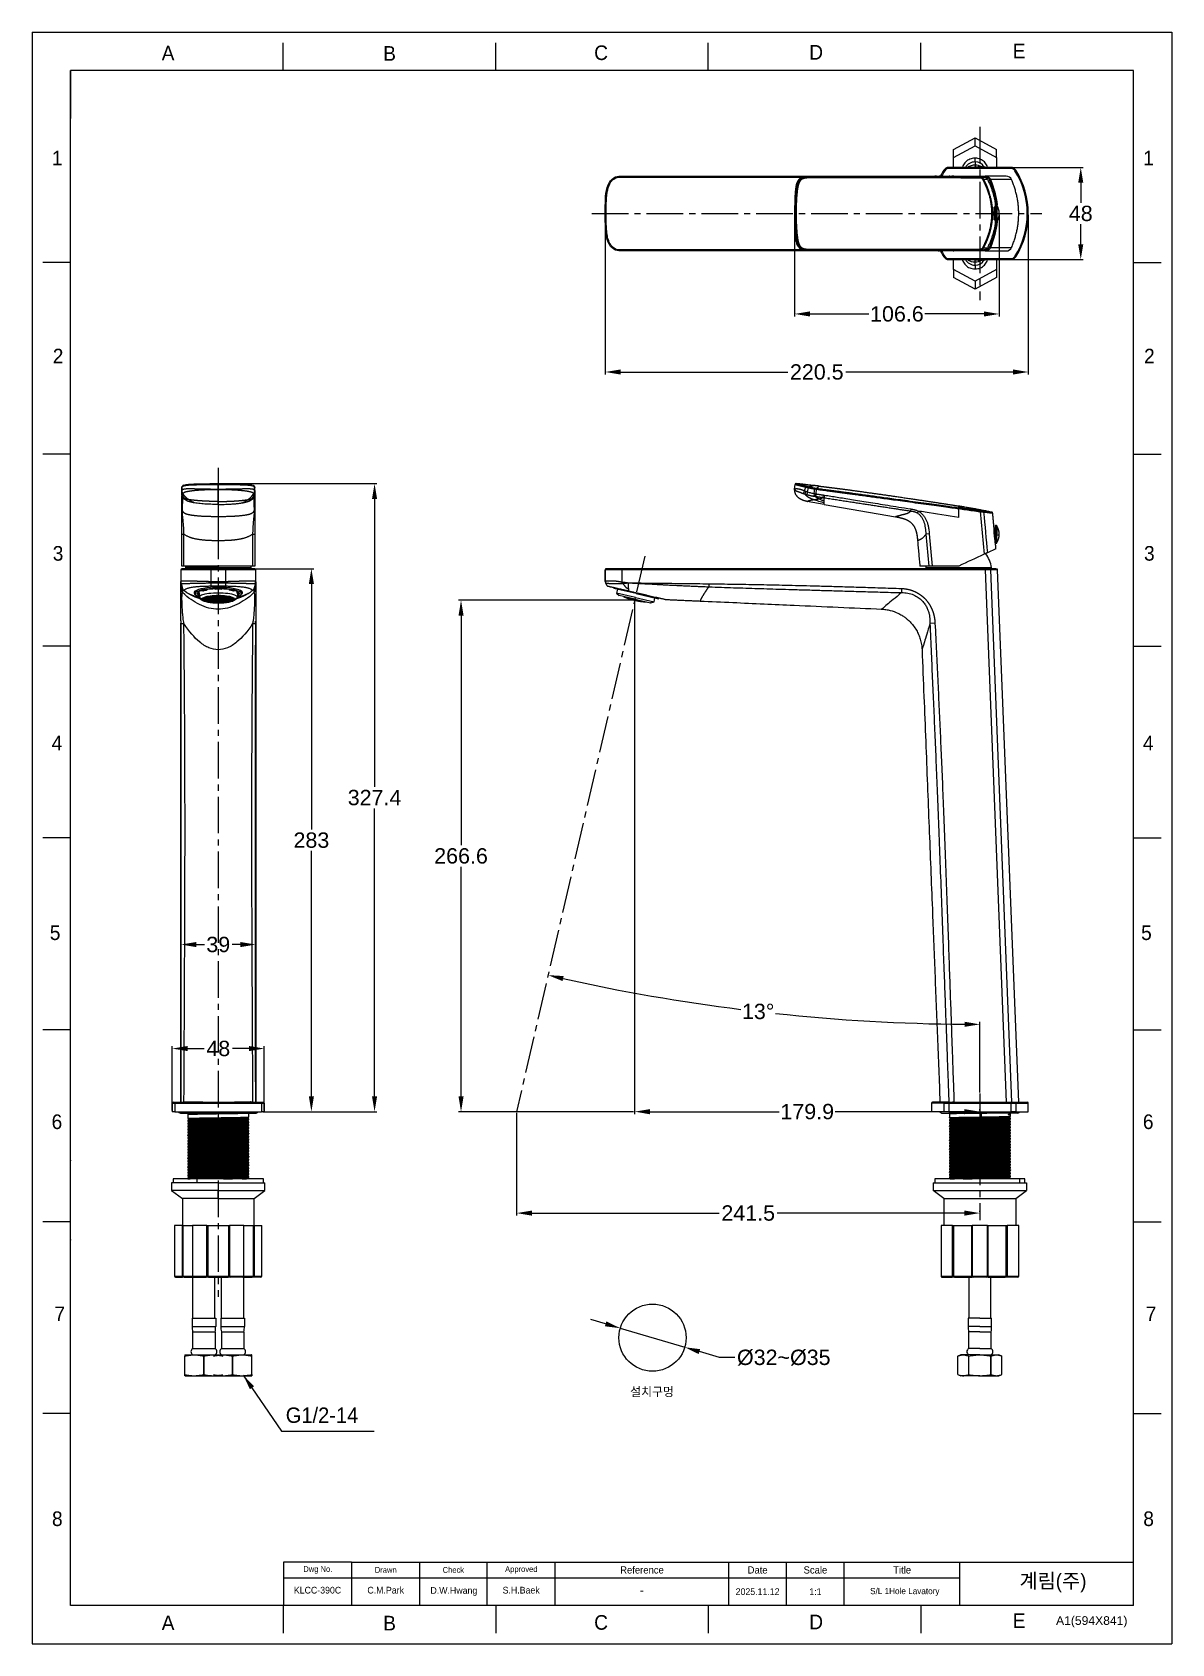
# Model space of a CAD drawing. Extents: x 16036 to 31646, y -36012 to -17126.
# Drawn here: x 16036 to 16630, y -17966 to -17126 of the extents above.
import ezdxf

# ---------------------------------------------------------------- set-up
doc = ezdxf.new("R2010")
doc.units = 0
doc.header["$MEASUREMENT"] = 0
doc.linetypes.add('CENTER2', pattern=[28.575, 19.05, -3.175, 3.175, -3.175])
doc.linetypes.add('CENTERX2', pattern=[101.6, 63.5, -12.7, 12.7, -12.7])
doc.layers.get('0').update_dxf_attribs({"color": 3, "linetype": 'CONTINUOUS'})
doc.layers.get('DEFPOINTS').update_dxf_attribs({"linetype": 'CONTINUOUS'})
doc.layers.add('5', color=2, linetype='CONTINUOUS', lineweight=9)
doc.layers.add('DIM_', color=6, linetype='CONTINUOUS', lineweight=9)
for name, color, linetype in [('CENTER', 1, 'CENTER2'), ('FORM', 7, 'CONTINUOUS'), ('TEXT', 2, 'CONTINUOUS')]:
    doc.layers.add(name, color=color, linetype=linetype)
doc.styles.add('ARIAL', font='arial.ttf')
doc.styles.add('ROMANS', font='Gulim.ttf')
doc.styles.get("Standard").update_dxf_attribs({"font": 'Gulim.ttf'})
doc.dimstyles.new('ISO-25', dxfattribs={"dimtxt": 8, "dimasz": 8, "dimexe": 1.25, "dimexo": 0.625, "dimgap": 1.5, "dimtad": 1, "dimtih": 1, "dimtoh": 1, "dimdec": 1, "dimdsep": 46, "dimtxsty": 'ARIAL', "dimcen": 0, "dimclrd": 3, "dimclre": 3, "dimclrt": 4, "dimadec": 0, "dimazin": 0, "dimtfac": 1, "dimtdec": 1, "dimtmove": 0, "dimatfit": 3, "dimfxl": 1, "dimarcsym": 0})
doc.dimstyles.new('사본(2) STANDARD', dxfattribs={"dimscale": 0, "dimtxt": 5, "dimasz": 5, "dimexe": 1.25, "dimexo": 0.625, "dimgap": 1.5, "dimtad": 3, "dimtih": 1, "dimtoh": 1, "dimdec": 1, "dimzin": 9, "dimdsep": 46, "dimtxsty": 'Standard', "dimcen": 2.5, "dimclrd": 3, "dimclre": 3, "dimclrt": 4, "dimadec": 0, "dimazin": 0, "dimtfac": 1, "dimtdec": 1, "dimtmove": 0, "dimatfit": 3, "dimfxl": 1.25, "dimtfill": 1, "dimtolj": 1, "dimtzin": 0, "dimarcsym": 0})

msp = doc.modelspace()

# ---------------------------------------------------------------- texts
at = {"layer": 'DIM_', "insert": (16347.77, -17832.5), "char_height": 4.55, "attachment_point": 1}
msp.add_mtext_dynamic_manual_height_columns('설치구멍', width=28.1224, gutter_width=12.5, heights=[0], dxfattribs=at)
at = {"layer": 'DIM_', "color": 4, "insert": (16168.25, -17842.95), "char_height": 8, "attachment_point": 1}
msp.add_mtext_dynamic_manual_height_columns('G1/2-14', width=28.1224, gutter_width=12.5, heights=[0], dxfattribs=at)
at = {"layer": 'FORM', "char_height": 7.62, "attachment_point": 5}
for s, width, insert in [('A', 10, (16106.92, -17136.99)), ('B', 10, (16222.37, -17137.16)), ('C', 10, (16332.62, -17136.84)), ('D', 10, (16444.71, -17136.56)), ('E', 10, (16550.5, -17135.92)), ('1', 50, (16049.1, -17191.7)), ('1', 50, (16617.95, -17191.7)), ('2', 50, (16049.58, -17294.9)), ('2', 50, (16618.43, -17294.9)), ('3', 50, (16049.56, -17397.79)), ('3', 50, (16618.41, -17397.79)), ('4', 50, (16048.98, -17496.6)), ('4', 50, (16617.84, -17496.6)), ('5', 50, (16048.03, -17595.52)), ('5', 50, (16616.89, -17595.52)), ('6', 50, (16048.96, -17694.05)), ('6', 50, (16617.81, -17694.05)), ('7', 50, (16050.45, -17794.12)), ('7', 50, (16619.3, -17794.12)), ('8', 50, (16049.17, -17900.98)), ('8', 50, (16618.02, -17900.98)), ('E', 10, (16550.5, -17954.11)), ('A', 10, (16106.92, -17955.18)), ('B', 10, (16222.37, -17955.35)), ('C', 10, (16332.62, -17955.02)), ('D', 10, (16444.71, -17954.74))]:
    msp.add_mtext_dynamic_manual_height_columns(s, width=width, gutter_width=12.5, heights=[0], dxfattribs=dict(at, insert=insert))
at = {"layer": 'TEXT', "style": 'ARIAL'}
msp.add_text('A1(594X841)', height=4.5204, dxfattribs=at).set_placement((16569.78, -17956.26))
at = {"layer": 'TEXT', "attachment_point": 5}
for s, width, gutter_width, insert, char_height in [('Approved', 35.4099, 18.84, (16291.04, -17927.64), 3.014), ('Reference', 90.4082, 18.84, (16353.95, -17927.64), 3.767), ('Scale', 30.1361, 18.84, (16444.35, -17927.64), 3.767), ('Title', 60.2721, 18.84, (16489.56, -17927.64), 3.767), ('Dwg No.', 35.4099, 18.84, (16184.97, -17927.61), 3.014), ('Drawn', 35.4099, 18.84, (16220.38, -17927.61), 3.014), ('Check', 35.4099, 18.84, (16255.63, -17927.64), 3.014), ('Date', 30.1361, 18.84, (16414.22, -17927.64), 3.767), ('S/L 1Hole Lavatory', 51.984, 16.25, (16490.93, -17939.11), 3.249)]:
    msp.add_mtext_dynamic_manual_height_columns(s, width=width, gutter_width=gutter_width, heights=[0], dxfattribs=dict(at, insert=insert, char_height=char_height))
at = {"layer": 'TEXT', "linetype": 'CENTERX2', "insert": (16568.18, -17934.44), "char_height": 7.534, "attachment_point": 5, "style": 'ROMANS'}
msp.add_mtext_dynamic_manual_height_columns('{\\fHYGothic-Medium|b0|i0|c129|p18;계림(주)}', width=90.4082, gutter_width=18.84, heights=[0], dxfattribs=at)
at = {"layer": 'TEXT', "attachment_point": 5}
for s, width, insert, char_height, style in [('KLCC-390C', 35.4099, (16184.81, -17938.19), 3.5, 'ROMANS'), ('C.M.Park', 35.4099, (16220.34, -17938.19), 3.5, 'ROMANS'), ('D.W.Hwang', 35.4099, (16255.89, -17938.84), 3.5, 'ROMANS'), ('S.H.Baek', 35.4099, (16290.95, -17938.19), 3.5, 'ROMANS'), ('-', 35.4099, (16353.89, -17938.19), 4.52, 'ARIAL'), ('2025.11.12', 30.1361, (16414.22, -17938.95), 3.5, 'ROMANS'), ('1:1', 30.1361, (16444.35, -17938.95), 3.5, 'ROMANS')]:
    msp.add_mtext_dynamic_manual_height_columns(s, width=width, gutter_width=18.84, heights=[0], dxfattribs=dict(at, insert=insert, char_height=char_height, style=style))

# ---------------------------------------------------------------- blocks, each defined once
blk = doc.blocks.new('*D68')
at = {"layer": '5', "color": 3, "lineweight": -2, "transparency": 16777216}
for p, q in [((16334.98, -17799.34), (16327.31, -17797.07)), ((16342.65, -17801.61), (16376.21, -17811.55)), ((16394.42, -17816.95), (16383.88, -17813.82)), ((16402.42, -17816.95), (16394.42, -17816.95))]:
    blk.add_line(p, q, dxfattribs=at)
at = {"layer": '5', "color": 3, "transparency": 16777216}
for points in [[(16335.36, -17798.06), (16334.6, -17800.62), (16342.65, -17801.61)], [(16384.26, -17812.55), (16383.5, -17815.1), (16376.21, -17811.55)]]:
    blk.add_solid(points, dxfattribs=at)
at = {"layer": 'DEFPOINTS', "color": 0, "transparency": 16777216}
for p in [(16342.65, -17801.61), (16376.21, -17811.55)]:
    blk.add_point(p, dxfattribs=at)
at = {"layer": '5', "color": 4, "transparency": 16777216, "insert": (16427.86, -17816.95), "char_height": 8, "attachment_point": 5, "style": 'ARIAL'}
blk.add_mtext('%%C32~%%C35', dxfattribs=at)
blk = doc.blocks.new('*D93')
at = {"layer": '5', "color": 3, "lineweight": -2, "transparency": 16777216}
for p, q in [((16133.7, -17361.38), (16215.79, -17361.38)), ((16214.54, -17369.38), (16214.54, -17519.48)), ((16214.54, -17680.76), (16214.54, -17530.66)), ((16157.7, -17688.76), (16215.79, -17688.76))]:
    blk.add_line(p, q, dxfattribs=at)
at = {"layer": '5', "color": 3, "transparency": 16777216}
for points in [[(16213.21, -17369.38), (16215.88, -17369.38), (16214.54, -17361.38)], [(16213.21, -17680.76), (16215.88, -17680.76), (16214.54, -17688.76)]]:
    blk.add_solid(points, dxfattribs=at)
at = {"layer": 'DEFPOINTS', "color": 0, "transparency": 16777216}
for p in [(16133.08, -17361.38), (16214.54, -17361.38), (16157.08, -17688.76)]:
    blk.add_point(p, dxfattribs=at)
at = {"layer": '5', "color": 4, "transparency": 16777216, "insert": (16214.54, -17525.07), "char_height": 8, "attachment_point": 5, "style": 'ARIAL'}
blk.add_mtext('327.4', dxfattribs=at)
blk = doc.blocks.new('*D94')
at = {"layer": '5', "color": 3, "lineweight": -2, "transparency": 16777216}
for p, q in [((16152.7, -17405.76), (16182.87, -17405.76)), ((16181.62, -17413.76), (16181.62, -17541.68)), ((16181.62, -17680.76), (16181.62, -17552.85)), ((16156.3, -17688.76), (16182.87, -17688.76))]:
    blk.add_line(p, q, dxfattribs=at)
at = {"layer": '5', "color": 3, "transparency": 16777216}
for points in [[(16180.28, -17413.76), (16182.95, -17413.76), (16181.62, -17405.76)], [(16180.28, -17680.76), (16182.95, -17680.76), (16181.62, -17688.76)]]:
    blk.add_solid(points, dxfattribs=at)
at = {"layer": 'DEFPOINTS', "color": 0, "transparency": 16777216}
for p in [(16152.08, -17405.76), (16155.67, -17688.76), (16181.62, -17688.76)]:
    blk.add_point(p, dxfattribs=at)
at = {"layer": '5', "color": 4, "transparency": 16777216, "insert": (16181.62, -17547.26), "char_height": 8, "attachment_point": 5, "style": 'ARIAL'}
blk.add_mtext('283', dxfattribs=at)
blk = doc.blocks.new('*D95')
at = {"layer": '5', "color": 3, "lineweight": -2, "transparency": 16777216}
for p, q in [((16109.08, -17688.14), (16109.08, -17654.61)), ((16117.08, -17655.86), (16125.68, -17655.86)), ((16149.08, -17655.86), (16140.48, -17655.86)), ((16157.08, -17688.14), (16157.08, -17654.61))]:
    blk.add_line(p, q, dxfattribs=at)
at = {"layer": '5', "color": 3, "transparency": 16777216}
for points in [[(16117.08, -17654.53), (16117.08, -17657.19), (16109.08, -17655.86)], [(16149.08, -17654.53), (16149.08, -17657.19), (16157.08, -17655.86)]]:
    blk.add_solid(points, dxfattribs=at)
at = {"layer": 'DEFPOINTS', "color": 0, "transparency": 16777216}
for p in [(16157.08, -17655.86), (16109.08, -17688.76), (16157.08, -17688.76)]:
    blk.add_point(p, dxfattribs=at)
at = {"layer": '5', "color": 4, "transparency": 16777216, "insert": (16133.08, -17655.86), "char_height": 8, "attachment_point": 5, "style": 'ARIAL'}
blk.add_mtext('48', dxfattribs=at)
blk = doc.blocks.new('*D96')
at = {"layer": '5', "color": 3, "lineweight": -2, "transparency": 16777216}
for p, q in [((16113.6, -17610.9), (16113.6, -17600.4)), ((16121.6, -17601.65), (16125.84, -17601.65)), ((16144.56, -17601.65), (16140.32, -17601.65)), ((16152.56, -17610.9), (16152.56, -17600.4))]:
    blk.add_line(p, q, dxfattribs=at)
at = {"layer": '5', "color": 3, "transparency": 16777216}
for points in [[(16121.6, -17600.32), (16121.6, -17602.98), (16113.6, -17601.65)], [(16144.56, -17600.32), (16144.56, -17602.98), (16152.56, -17601.65)]]:
    blk.add_solid(points, dxfattribs=at)
at = {"layer": 'DEFPOINTS', "color": 0, "transparency": 16777216}
for p in [(16152.56, -17601.65), (16113.6, -17611.53), (16152.56, -17611.53)]:
    blk.add_point(p, dxfattribs=at)
at = {"layer": '5', "color": 4, "transparency": 16777216, "insert": (16133.08, -17601.65), "char_height": 8, "attachment_point": 5, "style": 'ARIAL'}
blk.add_mtext('39', dxfattribs=at)
blk = doc.blocks.new('*D97')
at = {"layer": '5', "color": 3, "lineweight": -2, "transparency": 16777216}
for p, q in [((16349.5, -17422.21), (16258.37, -17422.21)), ((16259.62, -17430.21), (16259.62, -17549.9)), ((16259.62, -17680.76), (16259.62, -17561.07)), ((16349.5, -17688.76), (16258.37, -17688.76))]:
    blk.add_line(p, q, dxfattribs=at)
at = {"layer": '5', "color": 3, "transparency": 16777216}
for points in [[(16258.29, -17430.21), (16260.96, -17430.21), (16259.62, -17422.21)], [(16258.29, -17680.76), (16260.96, -17680.76), (16259.62, -17688.76)]]:
    blk.add_solid(points, dxfattribs=at)
at = {"layer": 'DEFPOINTS', "color": 0, "transparency": 16777216}
for p in [(16350.13, -17422.21), (16259.62, -17688.76), (16350.13, -17688.76)]:
    blk.add_point(p, dxfattribs=at)
at = {"layer": '5', "color": 4, "transparency": 16777216, "insert": (16259.62, -17555.48), "char_height": 8, "attachment_point": 5, "style": 'ARIAL'}
blk.add_mtext('266.6', dxfattribs=at)
blk = doc.blocks.new('*D98')
at = {"layer": '5', "color": 3, "lineweight": -2, "transparency": 16777216}
for p, q in [((16288.59, -17689.39), (16288.59, -17742.87)), ((16530.06, -17740.99), (16530.06, -17740.37)), ((16296.59, -17741.62), (16394.23, -17741.62)), ((16522.06, -17741.62), (16424.42, -17741.62))]:
    blk.add_line(p, q, dxfattribs=at)
at = {"layer": '5', "color": 3, "transparency": 16777216}
for points in [[(16296.59, -17740.29), (16296.59, -17742.95), (16288.59, -17741.62)], [(16522.06, -17740.29), (16522.06, -17742.95), (16530.06, -17741.62)]]:
    blk.add_solid(points, dxfattribs=at)
at = {"layer": 'DEFPOINTS', "color": 0, "transparency": 16777216}
for p in [(16288.59, -17688.76), (16530.06, -17741.62), (16530.06, -17741.62)]:
    blk.add_point(p, dxfattribs=at)
at = {"layer": '5', "color": 4, "transparency": 16777216, "insert": (16409.33, -17741.62), "char_height": 8, "attachment_point": 5, "style": 'ARIAL'}
blk.add_mtext('241.5', dxfattribs=at)
blk = doc.blocks.new('*D99')
at = {"layer": '5', "color": 3, "lineweight": -2, "transparency": 16777216}
for p, q in [((16350.13, -17422.84), (16350.13, -17690.01)), ((16358.13, -17688.76), (16425.47, -17688.76)), ((16522.06, -17688.76), (16454.72, -17688.76)), ((16530.06, -17688.14), (16530.06, -17687.51))]:
    blk.add_line(p, q, dxfattribs=at)
at = {"layer": '5', "color": 3, "transparency": 16777216}
for points in [[(16358.13, -17687.43), (16358.13, -17690.1), (16350.13, -17688.76)], [(16522.06, -17687.43), (16522.06, -17690.1), (16530.06, -17688.76)]]:
    blk.add_solid(points, dxfattribs=at)
at = {"layer": 'DEFPOINTS', "color": 0, "transparency": 16777216}
for p in [(16350.13, -17422.21), (16530.06, -17688.76), (16530.06, -17688.76)]:
    blk.add_point(p, dxfattribs=at)
at = {"layer": '5', "color": 4, "transparency": 16777216, "insert": (16440.09, -17688.76), "char_height": 8, "attachment_point": 5, "style": 'ARIAL'}
blk.add_mtext('179.9', dxfattribs=at)
blk = doc.blocks.new('*D100')
at = {"layer": '5', "color": 3, "lineweight": -2, "transparency": 16777216}
blk.add_line((16530.06, -17678.74), (16530.06, -17641.99), dxfattribs=at)
for start, end in [(257.45817, 262.85002), (263.88448, 269.54183)]:
    blk.add_arc((16530.06, -16642.81), 1000.43, start, end, dxfattribs=at)
at = {"layer": '5', "color": 3, "transparency": 16777216}
for points in [[(16312.52, -17620.67), (16313.11, -17618.07), (16305.02, -17617.6)], [(16522.07, -17641.88), (16522.06, -17644.54), (16530.06, -17643.24)]]:
    blk.add_solid(points, dxfattribs=at)
at = {"layer": 'DEFPOINTS', "color": 0, "transparency": 16777216}
for p in [(16355.43, -17399.24), (16454.47, -17640.38), (16530.06, -17679.36), (16288.59, -17688.76), (16530.06, -17745.28)]:
    blk.add_point(p, dxfattribs=at)
at = {"layer": '5', "color": 4, "transparency": 16777216, "insert": (16414.51, -17636.55), "char_height": 8, "attachment_point": 5, "style": 'ARIAL'}
blk.add_mtext('13°', dxfattribs=at)
blk = doc.blocks.new('*D101')
at = {"layer": '5', "color": 3, "lineweight": -2, "transparency": 16777216}
for p, q in [((16334.81, -17221.23), (16334.81, -17304.46)), ((16555.31, -17221.23), (16555.31, -17304.46)), ((16342.81, -17303.21), (16429.97, -17303.21)), ((16547.31, -17303.21), (16460.16, -17303.21))]:
    blk.add_line(p, q, dxfattribs=at)
at = {"layer": '5', "color": 3, "transparency": 16777216}
for points in [[(16342.81, -17301.88), (16342.81, -17304.54), (16334.81, -17303.21)], [(16547.31, -17301.88), (16547.31, -17304.54), (16555.31, -17303.21)]]:
    blk.add_solid(points, dxfattribs=at)
at = {"layer": 'DEFPOINTS', "color": 0, "transparency": 16777216}
for p in [(16334.81, -17220.6), (16555.31, -17220.6), (16555.31, -17303.21)]:
    blk.add_point(p, dxfattribs=at)
at = {"layer": '5', "color": 4, "transparency": 16777216, "insert": (16445.06, -17303.21), "char_height": 8, "attachment_point": 5, "style": 'ARIAL'}
blk.add_mtext('220.5', dxfattribs=at)
blk = doc.blocks.new('*D102')
at = {"layer": '5', "color": 3, "lineweight": -2, "transparency": 16777216}
for p, q in [((16433.52, -17221.23), (16433.52, -17274.2)), ((16540.14, -17221.23), (16540.14, -17274.2)), ((16441.52, -17272.95), (16472.21, -17272.95)), ((16532.14, -17272.95), (16501.45, -17272.95))]:
    blk.add_line(p, q, dxfattribs=at)
at = {"layer": '5', "color": 3, "transparency": 16777216}
for points in [[(16441.52, -17271.62), (16441.52, -17274.28), (16433.52, -17272.95)], [(16532.14, -17271.62), (16532.14, -17274.28), (16540.14, -17272.95)]]:
    blk.add_solid(points, dxfattribs=at)
at = {"layer": 'DEFPOINTS', "color": 0, "transparency": 16777216}
for p in [(16433.52, -17220.6), (16540.14, -17220.6), (16540.14, -17272.95)]:
    blk.add_point(p, dxfattribs=at)
at = {"layer": '5', "color": 4, "transparency": 16777216, "insert": (16486.83, -17272.95), "char_height": 8, "attachment_point": 5, "style": 'ARIAL'}
blk.add_mtext('106.6', dxfattribs=at)
blk = doc.blocks.new('*D103')
at = {"layer": '5', "color": 3, "lineweight": -2, "transparency": 16777216}
for p, q in [((16546.89, -17196.6), (16583.91, -17196.6)), ((16582.66, -17204.6), (16582.66, -17215.02)), ((16582.66, -17236.6), (16582.66, -17226.19)), ((16546.89, -17244.6), (16583.91, -17244.6))]:
    blk.add_line(p, q, dxfattribs=at)
at = {"layer": '5', "color": 3, "transparency": 16777216}
for points in [[(16581.32, -17204.6), (16583.99, -17204.6), (16582.66, -17196.6)], [(16581.32, -17236.6), (16583.99, -17236.6), (16582.66, -17244.6)]]:
    blk.add_solid(points, dxfattribs=at)
at = {"layer": 'DEFPOINTS', "color": 0, "transparency": 16777216}
for p in [(16546.27, -17196.6), (16582.66, -17196.6), (16546.27, -17244.6)]:
    blk.add_point(p, dxfattribs=at)
at = {"layer": '5', "color": 4, "transparency": 16777216, "insert": (16582.66, -17220.6), "char_height": 8, "attachment_point": 5, "style": 'ARIAL'}
blk.add_mtext('48', dxfattribs=at)

# ---------------------------------------------------------------- dimensions: what is measured, and where the dimension line sits
at = {"layer": '5'}
for base, p1, p2, picture, middle in [((16582.66, -17196.6), (16546.27, -17244.6), (16546.27, -17196.6), '*D103', (16582.66, -17220.6)), ((16214.54, -17361.38), (16157.08, -17688.76), (16133.08, -17361.38), '*D93', (16214.54, -17525.07)), ((16181.62, -17688.76), (16152.08, -17405.76), (16155.67, -17688.76), '*D94', (16181.62, -17547.26))]:
    dim = msp.add_linear_dim(base=base, p1=p1, p2=p2, angle=90, dimstyle='ISO-25', dxfattribs=at)
    dim.commit()
    dim.dimension.update_dxf_attribs({"geometry": picture, "text_midpoint": middle})
for base, p1, p2, picture, middle in [((16555.31, -17303.21), (16334.81, -17220.6), (16555.31, -17220.6), '*D101', (16445.06, -17303.21)), ((16540.14, -17272.95), (16433.52, -17220.6), (16540.14, -17220.6), '*D102', (16486.83, -17272.95)), ((16530.06, -17688.76), (16350.13, -17422.21), (16530.06, -17688.76), '*D99', (16440.09, -17688.76)), ((16152.56, -17601.65), (16113.6, -17611.53), (16152.56, -17611.53), '*D96', (16133.08, -17601.65)), ((16157.08, -17655.86), (16109.08, -17688.76), (16157.08, -17688.76), '*D95', (16133.08, -17655.86)), ((16530.06, -17741.62), (16288.59, -17688.76), (16530.06, -17741.62), '*D98', (16409.33, -17741.62))]:
    dim = msp.add_linear_dim(base=base, p1=p1, p2=p2, dimstyle='ISO-25', override={"dimtad": 0}, dxfattribs=at)
    dim.commit()
    dim.dimension.update_dxf_attribs({"geometry": picture, "text_midpoint": middle})
dim = msp.add_angular_dim_2l(base=(16454.47, -17640.38), line1=((16530.06, -17679.36), (16530.06, -17745.28)), line2=((16355.43, -17399.24), (16288.59, -17688.76)), dimstyle='ISO-25', dxfattribs=at)
dim.commit()
dim.dimension.update_dxf_attribs({"geometry": '*D100', "text_midpoint": (16414.51, -17636.55), "dimtype": 162})
dim = msp.add_linear_dim(base=(16259.6237, -17688.7639), p1=(16350.1269, -17422.2052), p2=(16350.1252, -17688.7639), angle=90, dimstyle='ISO-25', override={"dimtad": 0}, dxfattribs=at)
dim.commit()
dim.dimension.update_dxf_attribs({"geometry": '*D97', "text_midpoint": (16259.6237, -17555.4845)})
dim = msp.add_diameter_dim_2p(p1=(16342.65, -17801.61), p2=(16376.21, -17811.55), text='%%C32~%%C35', dimstyle='ISO-25', override={"dimtad": 0}, dxfattribs=at)
dim.commit()
dim.dimension.update_dxf_attribs({"geometry": '*D68', "text_midpoint": (16427.86, -17816.95), "dimtype": 163})

# ---------------------------------------------------------------- linework, layer by layer
at = {"linetype": 'Continuous', "lineweight": 18}
for p, q in [((16516.3, -17187.26), (16527.55, -17181.12)), ((16516.3, -17191.47), (16527.55, -17185.32)), ((16527.55, -17181.12), (16538.8, -17187.26)), ((16527.55, -17185.32), (16527.55, -17181.12)), ((16527.55, -17185.32), (16538.8, -17191.47)), ((16516.3, -17191.47), (16516.3, -17187.26)), ((16516.3, -17196.6), (16516.3, -17191.47)), ((16538.8, -17191.47), (16538.8, -17187.26)), ((16538.8, -17191.47), (16538.8, -17196.6)), ((16343.63, -17201.1), (16532.85, -17201.1)), ((16343.63, -17201.1), (16343.63, -17201.6)), ((16546.27, -17196.6), (16513.86, -17196.6)), ((16530.24, -17201.6), (16532.27, -17201.6)), ((16543.85, -17201.1), (16532.85, -17201.1)), ((16334.83, -17216.67), (16335.33, -17216.67)), ((16537.56, -17217.23), (16538.04, -17217.23)), ((16538.04, -17217.29), (16537.58, -17217.29)), ((16538.04, -17216.25), (16538.04, -17216.23)), ((16538.04, -17216.25), (16538.04, -17224.97)), ((16538.73, -17216.03), (16538.24, -17216.03)), ((16334.83, -17224.53), (16335.33, -17224.53)), ((16433.52, -17220.6), (16433.53, -17220.6)), ((16536.36, -17220.6), (16536.76, -17220.6)), ((16537.47, -17220.54), (16538.04, -17220.54)), ((16537.47, -17220.74), (16538.04, -17220.74)), ((16538.04, -17221.16), (16537.47, -17221.16)), ((16538.04, -17221.24), (16537.47, -17221.24)), ((16537.62, -17223.97), (16538.04, -17223.98)), ((16538.24, -17225.17), (16538.73, -17225.17)), ((16343.63, -17240.1), (16343.63, -17239.6)), ((16532.85, -17240.1), (16343.63, -17240.1)), ((16513.86, -17244.6), (16546.27, -17244.6)), ((16516.3, -17249.73), (16516.3, -17244.6)), ((16530.24, -17239.6), (16532.27, -17239.6)), ((16532.85, -17240.1), (16543.85, -17240.1)), ((16538.8, -17244.6), (16538.8, -17249.73)), ((16527.55, -17255.88), (16516.3, -17249.73)), ((16516.3, -17249.73), (16516.3, -17253.94)), ((16538.8, -17249.73), (16527.55, -17255.88)), ((16538.8, -17249.73), (16538.8, -17253.94)), ((16527.55, -17260.09), (16516.3, -17253.94)), ((16538.8, -17253.94), (16527.55, -17260.09)), ((16527.55, -17255.88), (16527.55, -17260.09)), ((16133.08, -17361.38), (16133.08, -17361.83)), ((16433.53, -17364.21), (16433.76, -17361.83)), ((16133.08, -17364.21), (16133.08, -17364.44)), ((16448.94, -17372.22), (16440.06, -17370.68)), ((16443.76, -17366.59), (16443.51, -17367.92)), ((16444.68, -17366.74), (16444.47, -17368.05)), ((16444.68, -17366.74), (16444.92, -17364.31)), ((16449.16, -17367.4), (16448.94, -17368.77)), ((16448.94, -17372.22), (16486.03, -17378.65)), ((16494.06, -17374.59), (16493.89, -17375.63)), ((16497.99, -17375.73), (16497.48, -17376.67)), ((16519.04, -17373.94), (16518.97, -17374.43)), ((16519.11, -17373.95), (16519.04, -17374.44)), ((16519.04, -17379), (16519.04, -17374.44)), ((16114.08, -17404.36), (16114.08, -17387.57)), ((16152.08, -17387.57), (16152.08, -17404.36)), ((16503.71, -17387.57), (16501.94, -17387.73)), ((16537.47, -17384.49), (16538.04, -17384.49)), ((16538.04, -17384.55), (16537.47, -17384.55)), ((16537.61, -17387.8), (16538.04, -17387.8)), ((16537.63, -17387.93), (16538.04, -17387.93)), ((16538.04, -17383.49), (16538.04, -17388.24)), ((16538.73, -17383.29), (16538.24, -17383.29)), ((16538.46, -17395.31), (16533.98, -17397.4)), ((16537.63, -17388), (16538.04, -17388)), ((16538.04, -17388.42), (16537.67, -17388.42)), ((16538.04, -17388.5), (16537.68, -17388.5)), ((16538.04, -17392.23), (16538.04, -17388.24)), ((16538.24, -17392.43), (16538.73, -17392.43)), ((16519.04, -17404.36), (16505.25, -17404.36)), ((16334.81, -17406.26), (16334.81, -17412.35)), ((16343.63, -17412.64), (16343.51, -17413.37)), ((16343.63, -17406.26), (16343.63, -17405.76)), ((16532.85, -17405.76), (16343.63, -17405.76)), ((16535.56, -17405.76), (16535.71, -17405.76)), ((16550.31, -17683.76), (16539.31, -17406.24)), ((16121.08, -17417.79), (16121.08, -17418.73)), ((16122.1, -17418.89), (16122.1, -17418.57)), ((16123.05, -17418.57), (16122.1, -17418.57)), ((16122.1, -17418.89), (16123.05, -17418.89)), ((16122.18, -17418.39), (16123.19, -17418.39)), ((16123.08, -17419.07), (16122.18, -17419.07)), ((16123.03, -17418.57), (16123.03, -17418.73)), ((16123.08, -17418.73), (16123.08, -17420.68)), ((16123.19, -17418.39), (16123.19, -17417.64)), ((16123.7, -17421.46), (16125.1, -17422.31)), ((16125.03, -17417.39), (16124.31, -17417.23)), ((16124.82, -17417.09), (16125.49, -17417.24)), ((16124.88, -17421.43), (16124.88, -17421.67)), ((16125.07, -17421.01), (16125.07, -17421.08)), ((16125.07, -17421.11), (16125.07, -17421.44)), ((16125.13, -17421.51), (16125.13, -17421.73)), ((16125.49, -17417.24), (16125.49, -17416.94)), ((16125.62, -17420.73), (16125.62, -17420.99)), ((16125.62, -17421.03), (16125.62, -17421.4)), ((16125.62, -17421.43), (16125.62, -17421.73)), ((16126.48, -17417.02), (16125.81, -17416.87)), ((16126.43, -17416.76), (16127.15, -17416.92)), ((16126.47, -17420.45), (16126.47, -17420.68)), ((16126.47, -17420.73), (16126.47, -17421.17)), ((16126.47, -17421.21), (16126.47, -17421.58)), ((16127.02, -17420.56), (16127.02, -17421.04)), ((16127.03, -17421.09), (16127.03, -17421.49)), ((16127.03, -17421.52), (16127.03, -17421.86)), ((16127.04, -17420.31), (16127.04, -17420.51)), ((16127.15, -17416.92), (16127.15, -17416.64)), ((16127.87, -17420.71), (16127.87, -17421.18)), ((16127.88, -17421.23), (16127.88, -17421.63)), ((16127.89, -17420.14), (16127.89, -17420.66)), ((16128.43, -17420.05), (16128.43, -17420.44)), ((16128.43, -17420.5), (16128.43, -17421.01)), ((16128.43, -17421.06), (16128.43, -17421.49)), ((16128.43, -17421.54), (16128.43, -17421.9)), ((16129.28, -17419.97), (16129.28, -17420.55)), ((16129.28, -17420.61), (16129.28, -17421.11)), ((16129.28, -17421.16), (16129.28, -17421.6)), ((16129.83, -17421.47), (16129.83, -17421.87)), ((16129.84, -17419.88), (16129.84, -17420.3)), ((16129.84, -17420.36), (16129.84, -17420.9)), ((16129.84, -17420.95), (16129.84, -17421.42)), ((16130.68, -17421.54), (16130.68, -17421.94)), ((16130.69, -17419.82), (16130.69, -17420.37)), ((16130.69, -17420.43), (16130.69, -17420.97)), ((16130.69, -17421.02), (16130.69, -17421.49)), ((16131.13, -17420.07), (16131.13, -17420.1)), ((16131.13, -17420.1), (16131.13, -17423.05)), ((16131.83, -17420.1), (16131.13, -17420.1)), ((16131.24, -17419.78), (16131.24, -17420.07)), ((16131.58, -17416.5), (16131.58, -17416.28)), ((16131.83, -17420.1), (16131.83, -17419.76)), ((16131.83, -17419.8), (16132.09, -17419.8)), ((16131.83, -17419.81), (16132.09, -17419.81)), ((16131.83, -17420), (16132.09, -17420)), ((16131.83, -17420.02), (16132.09, -17420.02)), ((16131.83, -17423.05), (16131.83, -17420.1)), ((16131.83, -17420.31), (16132.09, -17420.31)), ((16131.83, -17420.34), (16132.09, -17420.34)), ((16131.83, -17420.72), (16132.09, -17420.72)), ((16131.83, -17420.77), (16132.09, -17420.77)), ((16131.83, -17421.24), (16132.09, -17421.24)), ((16131.83, -17421.29), (16132.09, -17421.29)), ((16132.09, -17419.75), (16132.09, -17419.8)), ((16132.09, -17419.81), (16132.09, -17420)), ((16132.09, -17420.02), (16132.09, -17420.31)), ((16132.09, -17420.34), (16132.09, -17420.72)), ((16132.09, -17420.77), (16132.09, -17421.24)), ((16132.38, -17416.26), (16132.38, -17416.47)), ((16132.65, -17419.88), (16133.5, -17419.88)), ((16132.65, -17419.9), (16132.65, -17420.14)), ((16132.65, -17419.9), (16133.5, -17419.9)), ((16132.65, -17420.14), (16133.5, -17420.14)), ((16132.65, -17420.54), (16133.5, -17420.54)), ((16132.65, -17420.54), (16132.65, -17420.97)), ((16132.65, -17420.97), (16133.5, -17420.97)), ((16132.65, -17421.02), (16133.5, -17421.02)), ((16132.65, -17421.02), (16132.65, -17421.54)), ((16132.65, -17421.54), (16133.5, -17421.54)), ((16132.74, -17419.74), (16133.42, -17419.74)), ((16133.5, -17419.9), (16133.5, -17420.14)), ((16133.5, -17420.54), (16133.5, -17420.97)), ((16133.5, -17421.02), (16133.5, -17421.54)), ((16133.78, -17416.47), (16133.78, -17416.26)), ((16134.06, -17419.75), (16134.06, -17419.79)), ((16134.06, -17419.79), (16134.53, -17419.79)), ((16134.06, -17419.81), (16134.06, -17420)), ((16134.06, -17419.81), (16134.53, -17419.81)), ((16134.06, -17420), (16134.53, -17420)), ((16134.06, -17420.77), (16134.53, -17420.77)), ((16134.06, -17420.77), (16134.06, -17421.24)), ((16134.06, -17421.24), (16134.53, -17421.24)), ((16134.06, -17421.29), (16134.53, -17421.29)), ((16134.06, -17421.29), (16134.06, -17421.86)), ((16134.07, -17420.02), (16134.07, -17420.31)), ((16134.07, -17420.02), (16134.53, -17420.02)), ((16134.07, -17420.31), (16134.53, -17420.31)), ((16134.07, -17420.34), (16134.53, -17420.34)), ((16134.07, -17420.34), (16134.07, -17420.72)), ((16134.07, -17420.72), (16134.53, -17420.72)), ((16134.53, -17419.77), (16134.53, -17420.09)), ((16134.53, -17420.09), (16134.53, -17423.05)), ((16134.53, -17420.09), (16135.23, -17420.09)), ((16134.58, -17416.28), (16134.58, -17416.5)), ((16134.92, -17419.78), (16134.92, -17420.07)), ((16135.23, -17420.09), (16135.23, -17419.95)), ((16135.23, -17423.05), (16135.23, -17420.09)), ((16135.46, -17420.43), (16135.46, -17420.97)), ((16135.46, -17421.02), (16135.46, -17421.49)), ((16135.47, -17419.82), (16135.47, -17420.37)), ((16135.47, -17421.54), (16135.47, -17421.94)), ((16136.31, -17420.36), (16136.31, -17420.9)), ((16136.31, -17420.95), (16136.31, -17421.42)), ((16136.32, -17419.88), (16136.32, -17420.3)), ((16136.32, -17421.47), (16136.32, -17421.87)), ((16136.87, -17419.97), (16136.87, -17420.55)), ((16136.87, -17420.61), (16136.87, -17421.11)), ((16136.88, -17421.16), (16136.88, -17421.6)), ((16137.72, -17420.05), (16137.72, -17420.44)), ((16137.72, -17420.5), (16137.72, -17421.01)), ((16137.73, -17421.06), (16137.73, -17421.49)), ((16137.73, -17421.54), (16137.73, -17421.9)), ((16138.27, -17420.14), (16138.27, -17420.66)), ((16138.28, -17420.71), (16138.28, -17421.18)), ((16138.28, -17421.23), (16138.28, -17421.63)), ((16139.01, -17416.92), (16139.01, -17416.64)), ((16139.01, -17416.92), (16139.72, -17416.76)), ((16139.12, -17420.31), (16139.12, -17420.51)), ((16139.13, -17420.56), (16139.13, -17421.04)), ((16139.13, -17421.08), (16139.13, -17421.49)), ((16139.13, -17421.52), (16139.13, -17421.85)), ((16140.35, -17416.87), (16139.67, -17417.02)), ((16139.68, -17420.73), (16139.68, -17421.17)), ((16139.69, -17420.45), (16139.69, -17420.68)), ((16139.69, -17421.21), (16139.69, -17421.58)), ((16140.53, -17420.73), (16140.53, -17420.99)), ((16140.53, -17421.43), (16140.53, -17421.73)), ((16140.54, -17421.03), (16140.54, -17421.4)), ((16140.66, -17417.24), (16140.66, -17416.94)), ((16140.66, -17417.24), (16141.34, -17417.09)), ((16141.05, -17422.31), (16142.46, -17421.46)), ((16141.09, -17421.01), (16141.09, -17421.07)), ((16141.09, -17421.11), (16141.09, -17421.44)), ((16141.09, -17421.47), (16141.09, -17421.73)), ((16141.84, -17417.23), (16141.13, -17417.39)), ((16141.24, -17421.44), (16141.24, -17421.7)), ((16142.96, -17418.39), (16142.96, -17417.64)), ((16142.96, -17418.39), (16143.98, -17418.39)), ((16143.08, -17418.73), (16143.08, -17420.68)), ((16143.98, -17419.07), (16143.08, -17419.07)), ((16144.06, -17418.57), (16143.1, -17418.57)), ((16143.1, -17418.89), (16144.06, -17418.89)), ((16143.13, -17418.73), (16143.13, -17418.57)), ((16144.06, -17418.89), (16144.06, -17418.57)), ((16145.08, -17417.79), (16145.08, -17418.73)), ((16339.35, -17415.54), (16339.24, -17416.03)), ((16350.93, -17418.73), (16339.24, -17416.03)), ((16341.19, -17416.48), (16340.74, -17418.43)), ((16350.48, -17420.68), (16340.74, -17418.43)), ((16340.74, -17418.43), (16341.97, -17419.74)), ((16350.25, -17421.65), (16341.97, -17419.74)), ((16344.64, -17420.36), (16344.64, -17420.37)), ((16344.78, -17420.43), (16344.79, -17420.39)), ((16345.15, -17420.6), (16345.18, -17420.49)), ((16345.57, -17420.61), (16345.58, -17420.57)), ((16345.78, -17420.84), (16345.81, -17420.73)), ((16346.18, -17420.9), (16346.17, -17420.97)), ((16346.3, -17420.74), (16346.26, -17420.91)), ((16346.31, -17421.02), (16346.32, -17420.95)), ((16346.69, -17421.17), (16346.71, -17421.06)), ((16346.99, -17421.01), (16346.96, -17421.11)), ((16347.09, -17420.92), (16347.07, -17421.01)), ((16347.11, -17421.16), (16347.13, -17421.06)), ((16347.32, -17421.39), (16347.35, -17421.28)), ((16347.73, -17421.42), (16347.71, -17421.49)), ((16347.8, -17421.09), (16347.78, -17421.18)), ((16347.85, -17421.22), (16347.8, -17421.43)), ((16347.85, -17421.54), (16347.87, -17421.47)), ((16347.93, -17421.23), (16347.96, -17421.12)), ((16348.26, -17421.68), (16348.29, -17421.57)), ((16348.54, -17421.49), (16348.52, -17421.6)), ((16348.67, -17421.29), (16348.63, -17421.5)), ((16348.67, -17421.64), (16348.69, -17421.54)), ((16349.38, -17421.49), (16349.35, -17421.63)), ((16349.46, -17421.47), (16349.46, -17421.48)), ((16349.49, -17421.66), (16349.52, -17421.52)), ((16350.48, -17420.68), (16360.22, -17422.93)), ((16350.93, -17418.73), (16362.62, -17421.43)), ((16360.22, -17422.93), (16360.67, -17420.98)), ((16362.62, -17421.43), (16362.73, -17420.94)), ((16388.82, -17413.59), (16388.8, -17415.16)), ((16489.28, -17416.06), (16489.2, -17418.22)), ((16125.34, -17421.88), (16125.34, -17421.95)), ((16125.62, -17421.75), (16125.62, -17421.98)), ((16126.07, -17422.09), (16126.07, -17422.25)), ((16126.47, -17421.61), (16126.47, -17421.9)), ((16126.47, -17421.93), (16126.47, -17422.16)), ((16126.47, -17422.17), (16126.47, -17422.33)), ((16126.84, -17422.45), (16126.84, -17422.46)), ((16127.02, -17422.17), (16127.02, -17422.36)), ((16127.03, -17421.88), (16127.03, -17422.14)), ((16127.03, -17422.37), (16127.03, -17422.49)), ((16127.87, -17422.31), (16127.87, -17422.5)), ((16127.88, -17421.67), (16127.88, -17422)), ((16127.88, -17422.03), (16127.88, -17422.29)), ((16127.88, -17422.52), (16127.88, -17422.63)), ((16128.09, -17422.69), (16128.09, -17422.71)), ((16128.43, -17421.94), (16128.43, -17422.23)), ((16128.43, -17422.26), (16128.43, -17422.48)), ((16128.44, -17422.51), (16128.44, -17422.66)), ((16128.44, -17422.67), (16128.44, -17422.75)), ((16129.28, -17421.64), (16129.28, -17422.01)), ((16129.28, -17422.04), (16129.28, -17422.34)), ((16129.28, -17422.37), (16129.28, -17422.59)), ((16129.29, -17422.61), (16129.29, -17422.77)), ((16129.29, -17422.78), (16129.29, -17422.86)), ((16129.48, -17422.89), (16129.48, -17422.9)), ((16129.83, -17422.27), (16129.83, -17422.53)), ((16129.84, -17421.91), (16129.84, -17422.24)), ((16129.84, -17422.89), (16129.84, -17422.93)), ((16129.85, -17422.56), (16129.85, -17422.75)), ((16129.85, -17422.76), (16129.85, -17422.88)), ((16130.68, -17422.34), (16130.68, -17422.6)), ((16130.69, -17421.98), (16130.69, -17422.31)), ((16130.69, -17422.96), (16130.69, -17423.01)), ((16130.7, -17422.63), (16130.7, -17422.82)), ((16131.83, -17423.05), (16131.13, -17423.05)), ((16131.83, -17421.86), (16132.09, -17421.86)), ((16131.83, -17421.92), (16132.09, -17421.92)), ((16131.83, -17422.59), (16132.09, -17422.59)), ((16131.83, -17422.63), (16132.23, -17422.63)), ((16131.83, -17422.64), (16132.09, -17422.64)), ((16131.83, -17422.97), (16132.09, -17422.97)), ((16131.83, -17423.01), (16132.09, -17423.01)), ((16131.83, -17423.05), (16131.83, -17423.06)), ((16132.09, -17421.92), (16132.09, -17422.59)), ((16132.09, -17422.64), (16132.52, -17422.81)), ((16132.09, -17422.64), (16132.09, -17422.97)), ((16132.52, -17422.81), (16132.09, -17422.97)), ((16132.09, -17423.01), (16132.25, -17423.07)), ((16132.23, -17422.63), (16132.65, -17422.79)), ((16132.23, -17422.99), (16132.65, -17422.83)), ((16132.43, -17423.07), (16132.23, -17422.99)), ((16132.43, -17422.91), (16132.43, -17423.07)), ((16132.65, -17421.6), (16133.5, -17421.6)), ((16132.65, -17421.6), (16132.65, -17422.21)), ((16132.65, -17422.21), (16133.5, -17422.21)), ((16132.65, -17422.28), (16132.65, -17422.79)), ((16132.65, -17422.28), (16133.5, -17422.28)), ((16133.5, -17422.79), (16132.65, -17422.79)), ((16132.65, -17422.83), (16133.5, -17422.83)), ((16133.5, -17421.6), (16133.5, -17422.21)), ((16133.5, -17422.28), (16133.5, -17422.79)), ((16133.93, -17422.63), (16133.5, -17422.79)), ((16133.5, -17422.83), (16133.93, -17422.99)), ((16133.64, -17422.81), (16134.06, -17422.64)), ((16134.06, -17422.97), (16133.64, -17422.81)), ((16133.73, -17422.92), (16133.73, -17423.07)), ((16133.93, -17422.99), (16133.73, -17423.07)), ((16133.91, -17423.07), (16134.06, -17423.01)), ((16133.93, -17422.63), (16134.53, -17422.63)), ((16134.06, -17421.86), (16134.53, -17421.86)), ((16134.06, -17421.92), (16134.53, -17421.92)), ((16134.06, -17421.92), (16134.06, -17422.59)), ((16134.06, -17422.59), (16134.53, -17422.59)), ((16134.53, -17422.64), (16134.06, -17422.64)), ((16134.06, -17422.64), (16134.06, -17422.97)), ((16134.53, -17422.97), (16134.06, -17422.97)), ((16134.53, -17423.01), (16134.06, -17423.01)), ((16134.53, -17423.06), (16134.53, -17423.05)), ((16134.53, -17423.05), (16135.23, -17423.05)), ((16135.47, -17421.98), (16135.47, -17422.31)), ((16135.47, -17422.34), (16135.47, -17422.6)), ((16135.47, -17422.63), (16135.47, -17422.82)), ((16135.47, -17422.83), (16135.47, -17422.95)), ((16135.47, -17422.96), (16135.47, -17423)), ((16136.32, -17421.91), (16136.32, -17422.24)), ((16136.32, -17422.27), (16136.32, -17422.53)), ((16136.32, -17422.56), (16136.32, -17422.75)), ((16136.32, -17422.76), (16136.32, -17422.88)), ((16136.32, -17422.89), (16136.32, -17422.93)), ((16136.68, -17422.89), (16136.68, -17422.9)), ((16136.87, -17422.04), (16136.87, -17422.34)), ((16136.87, -17422.61), (16136.87, -17422.76)), ((16136.88, -17421.64), (16136.88, -17422.01)), ((16136.88, -17422.37), (16136.88, -17422.59)), ((16137.72, -17421.94), (16137.72, -17422.23)), ((16137.72, -17422.5), (16137.72, -17422.66)), ((16137.73, -17422.26), (16137.73, -17422.48)), ((16138.07, -17422.69), (16138.07, -17422.71)), ((16138.27, -17422.52), (16138.27, -17422.63)), ((16138.28, -17421.66), (16138.28, -17422)), ((16138.28, -17422.03), (16138.28, -17422.29)), ((16138.28, -17422.31), (16138.28, -17422.5)), ((16139.12, -17422.37), (16139.12, -17422.49)), ((16139.13, -17421.88), (16139.13, -17422.14)), ((16139.13, -17422.17), (16139.13, -17422.36)), ((16139.23, -17422.47), (16139.23, -17422.48)), ((16139.68, -17421.61), (16139.68, -17421.9)), ((16139.69, -17422.17), (16139.69, -17422.33)), ((16140.09, -17422.09), (16140.09, -17422.24)), ((16140.82, -17421.88), (16140.82, -17421.95)), ((16348.85, -17421.85), (16348.88, -17421.73)), ((16349.29, -17421.87), (16349.27, -17421.94)), ((16349.42, -17421.67), (16349.37, -17421.88)), ((16349.42, -17421.98), (16349.44, -17421.91)), ((16349.83, -17422.1), (16349.85, -17421.99)), ((16350.12, -17421.9), (16350.1, -17422.01)), ((16350.25, -17421.65), (16350.19, -17421.9)), ((16350.24, -17422.04), (16350.26, -17421.94)), ((16350.25, -17421.65), (16358.42, -17423.54)), ((16350.44, -17422.24), (16350.47, -17422.13)), ((16350.87, -17422.24), (16350.86, -17422.31)), ((16350.96, -17421.85), (16350.93, -17422)), ((16350.99, -17422.03), (16350.95, -17422.24)), ((16351.01, -17422.34), (16351.03, -17422.27)), ((16351.04, -17421.83), (16351.04, -17421.85)), ((16351.07, -17422.03), (16351.11, -17421.88)), ((16351.43, -17422.44), (16351.45, -17422.33)), ((16351.7, -17422.23), (16351.68, -17422.34)), ((16351.83, -17422.02), (16351.78, -17422.23)), ((16351.84, -17422.37), (16351.86, -17422.26)), ((16352.04, -17422.55), (16352.06, -17422.44)), ((16352.48, -17422.53), (16352.46, -17422.6)), ((16352.55, -17422.18), (16352.52, -17422.29)), ((16352.61, -17422.32), (16352.56, -17422.53)), ((16352.61, -17422.63), (16352.63, -17422.56)), ((16352.68, -17422.31), (16352.71, -17422.22)), ((16353.02, -17422.7), (16353.04, -17422.59)), ((16353.32, -17422.48), (16353.3, -17422.59)), ((16353.42, -17422.38), (16353.4, -17422.48)), ((16353.45, -17422.61), (16353.47, -17422.5)), ((16353.66, -17422.79), (16353.69, -17422.67)), ((16354.09, -17422.75), (16354.08, -17422.82)), ((16354.21, -17422.57), (16354.17, -17422.74)), ((16354.22, -17422.83), (16354.24, -17422.76)), ((16354.64, -17422.89), (16354.67, -17422.78)), ((16354.93, -17422.73), (16354.92, -17422.76)), ((16355.28, -17422.94), (16355.31, -17422.83)), ((16355.72, -17422.91), (16355.71, -17422.95)), ((16355.86, -17422.96), (16355.86, -17422.95)), ((16358.54, -17423.56), (16358.42, -17423.54)), ((16358.54, -17423.56), (16360.22, -17422.93)), ((16109.08, -17684.26), (16109.08, -17688.76)), ((16110.48, -17688.76), (16109.08, -17688.76)), ((16109.58, -17683.76), (16110.75, -17683.76)), ((16110.48, -17688.76), (16155.67, -17688.76)), ((16110.75, -17683.76), (16155.41, -17683.76)), ((16113.33, -17689.46), (16113.66, -17689.46)), ((16113.66, -17689.46), (16152.83, -17689.46)), ((16117.97, -17689.87), (16117.18, -17690.33)), ((16117.18, -17690.33), (16117.18, -17692.27)), ((16117.18, -17690.33), (16117.19, -17690.33)), ((16148.98, -17691.52), (16148.98, -17689.59)), ((16155.41, -17683.76), (16156.58, -17683.76)), ((16157.08, -17688.76), (16155.67, -17688.76)), ((16157.08, -17684.26), (16157.08, -17688.76)), ((16504.81, -17684.26), (16504.81, -17688.76)), ((16511.32, -17688.76), (16504.81, -17688.76)), ((16511.74, -17683.76), (16505.31, -17683.76)), ((16510.31, -17689.46), (16533.65, -17689.46)), ((16513.86, -17688.76), (16511.32, -17688.76)), ((16511.74, -17683.76), (16513.86, -17683.76)), ((16513.86, -17683.76), (16546.27, -17683.76)), ((16513.86, -17688.76), (16546.27, -17688.76)), ((16514.16, -17689.96), (16514.16, -17691.9)), ((16549.81, -17689.46), (16533.65, -17689.46)), ((16545.03, -17690.33), (16545.96, -17690.33)), ((16545.96, -17690.33), (16545.78, -17690.22)), ((16545.96, -17689.97), (16545.96, -17689.46)), ((16545.96, -17691.26), (16545.96, -17690.33)), ((16546.27, -17683.76), (16548.39, -17683.76)), ((16548.81, -17688.76), (16546.27, -17688.76)), ((16548.39, -17683.76), (16554.81, -17683.76)), ((16548.81, -17688.76), (16555.31, -17688.76)), ((16555.31, -17688.76), (16555.31, -17684.26)), ((16117.18, -17693.28), (16117.18, -17693.77)), ((16117.18, -17694.78), (16117.18, -17695.27)), ((16117.18, -17696.28), (16117.18, -17696.77)), ((16117.18, -17697.78), (16117.18, -17698.27)), ((16148.98, -17693.02), (16148.98, -17692.53)), ((16148.98, -17694.52), (16148.98, -17694.03)), ((16148.98, -17696.02), (16148.98, -17695.53)), ((16148.98, -17697.52), (16148.98, -17697.03)), ((16148.98, -17699.02), (16148.98, -17698.53)), ((16514.16, -17692.9), (16514.16, -17693.4)), ((16514.16, -17694.4), (16514.16, -17694.9)), ((16514.16, -17695.9), (16514.16, -17696.4)), ((16514.16, -17697.4), (16514.16, -17697.9)), ((16544.17, -17691.26), (16545.96, -17691.26)), ((16545.41, -17691.58), (16545.96, -17691.26)), ((16545.96, -17692.65), (16545.96, -17692.04)), ((16545.96, -17694.15), (16545.96, -17693.65)), ((16545.96, -17695.65), (16545.96, -17695.15)), ((16545.96, -17697.15), (16545.96, -17696.65)), ((16545.96, -17698.65), (16545.96, -17698.15)), ((16117.18, -17699.28), (16117.18, -17699.77)), ((16117.18, -17700.78), (16117.18, -17701.27)), ((16117.18, -17702.28), (16117.18, -17702.77)), ((16117.18, -17703.78), (16117.18, -17704.27)), ((16117.18, -17705.28), (16117.18, -17705.77)), ((16117.18, -17706.78), (16117.18, -17707.27)), ((16148.98, -17700.52), (16148.98, -17700.03)), ((16148.98, -17702.02), (16148.98, -17701.53)), ((16148.98, -17703.52), (16148.98, -17703.03)), ((16148.98, -17705.02), (16148.98, -17704.53)), ((16148.98, -17706.52), (16148.98, -17706.03)), ((16514.16, -17698.9), (16514.16, -17699.4)), ((16514.16, -17700.4), (16514.16, -17700.9)), ((16514.16, -17701.9), (16514.16, -17702.4)), ((16514.16, -17703.4), (16514.16, -17703.9)), ((16514.16, -17704.9), (16514.16, -17705.4)), ((16514.16, -17706.4), (16514.16, -17706.9)), ((16545.96, -17700.15), (16545.96, -17699.65)), ((16545.96, -17701.65), (16545.96, -17701.15)), ((16545.96, -17703.15), (16545.96, -17702.65)), ((16545.96, -17704.65), (16545.96, -17704.15)), ((16545.96, -17706.15), (16545.96, -17705.65)), ((16545.96, -17707.65), (16545.96, -17707.15)), ((16117.18, -17708.28), (16117.18, -17708.77)), ((16117.18, -17709.78), (16117.18, -17710.27)), ((16117.18, -17711.28), (16117.18, -17711.77)), ((16117.18, -17712.78), (16117.18, -17713.27)), ((16117.18, -17714.28), (16117.18, -17714.77)), ((16117.89, -17709.18), (16117.89, -17709.18)), ((16121.88, -17709.19), (16121.88, -17709)), ((16134.62, -17714.97), (16134.62, -17714.78)), ((16148.98, -17708.02), (16148.98, -17707.53)), ((16148.98, -17709.52), (16148.98, -17709.03)), ((16148.98, -17711.02), (16148.98, -17710.53)), ((16148.98, -17712.52), (16148.98, -17712.03)), ((16148.98, -17714.02), (16148.98, -17713.53)), ((16148.98, -17715.52), (16148.98, -17715.03)), ((16514.16, -17707.9), (16514.16, -17708.4)), ((16514.16, -17709.4), (16514.16, -17709.9)), ((16514.16, -17710.9), (16514.16, -17711.4)), ((16514.16, -17712.4), (16514.16, -17712.9)), ((16514.16, -17713.9), (16514.16, -17714.4)), ((16514.16, -17715.4), (16514.16, -17715.9)), ((16514.87, -17710.49), (16514.87, -17710.49)), ((16514.95, -17714.97), (16514.95, -17714.78)), ((16545.96, -17709.15), (16545.96, -17708.65)), ((16545.96, -17710.65), (16545.96, -17710.15)), ((16545.96, -17712.15), (16545.96, -17711.65)), ((16545.96, -17713.65), (16545.96, -17713.15)), ((16545.96, -17715.15), (16545.96, -17714.65)), ((16109.58, -17723.76), (16109.58, -17725.76)), ((16122.16, -17723.76), (16109.58, -17723.76)), ((16117.18, -17715.78), (16117.18, -17716.27)), ((16117.18, -17717.28), (16117.18, -17717.77)), ((16117.18, -17718.78), (16117.18, -17719.27)), ((16117.18, -17720.28), (16117.18, -17720.77)), ((16117.18, -17721.78), (16117.18, -17722.27)), ((16117.18, -17723.28), (16117.18, -17723.76)), ((16156.58, -17723.76), (16122.16, -17723.76)), ((16146.12, -17720.75), (16146.12, -17720.56)), ((16148.98, -17717.02), (16148.98, -17716.53)), ((16148.98, -17718.52), (16148.98, -17718.03)), ((16148.98, -17720.02), (16148.98, -17719.53)), ((16148.98, -17721.52), (16148.98, -17721.03)), ((16148.98, -17723.02), (16148.98, -17722.53)), ((16156.58, -17725.76), (16156.58, -17723.76)), ((16506.56, -17723.76), (16506.56, -17725.76)), ((16550.87, -17723.76), (16506.56, -17723.76)), ((16514.16, -17716.9), (16514.16, -17717.4)), ((16514.16, -17718.4), (16514.16, -17718.9)), ((16514.16, -17719.9), (16514.16, -17720.4)), ((16514.16, -17721.4), (16514.16, -17721.9)), ((16514.16, -17722.9), (16514.16, -17723.4)), ((16522.28, -17720.75), (16522.28, -17720.56)), ((16545.25, -17717.24), (16545.25, -17717.24)), ((16545.96, -17716.65), (16545.96, -17716.15)), ((16545.96, -17718.15), (16545.96, -17717.65)), ((16545.96, -17719.65), (16545.96, -17719.15)), ((16545.96, -17721.15), (16545.96, -17720.65)), ((16545.96, -17722.65), (16545.96, -17722.15)), ((16545.96, -17723.76), (16545.96, -17723.65)), ((16553.56, -17723.76), (16550.87, -17723.76)), ((16553.56, -17725.76), (16553.56, -17723.76)), ((16108.78, -17725.76), (16108.78, -17729.76)), ((16133.08, -17725.76), (16108.78, -17725.76)), ((16133.08, -17729.76), (16108.78, -17729.76)), ((16108.78, -17729.76), (16114.38, -17734.06)), ((16133.08, -17725.76), (16157.38, -17725.76)), ((16133.08, -17729.76), (16157.38, -17729.76)), ((16151.78, -17734.06), (16157.38, -17729.76)), ((16157.38, -17729.76), (16157.38, -17725.76)), ((16505.76, -17725.76), (16554.36, -17725.76)), ((16505.76, -17725.76), (16505.76, -17729.76)), ((16505.76, -17729.76), (16554.36, -17729.76)), ((16511.36, -17734.06), (16505.76, -17729.76)), ((16548.76, -17734.06), (16554.36, -17729.76)), ((16554.36, -17725.76), (16554.36, -17729.76)), ((16133.08, -17734.06), (16114.38, -17734.06)), ((16114.38, -17734.06), (16114.38, -17748.06)), ((16133.08, -17734.06), (16151.78, -17734.06)), ((16151.78, -17748.06), (16151.78, -17734.06)), ((16511.36, -17734.06), (16511.36, -17748.06)), ((16511.36, -17734.06), (16548.76, -17734.06)), ((16548.76, -17734.06), (16548.76, -17748.06)), ((16110.33, -17748.06), (16110.33, -17774.56)), ((16114.36, -17748.06), (16110.33, -17748.06)), ((16114.36, -17748.06), (16114.85, -17748.06)), ((16114.85, -17748.06), (16119.7, -17748.06)), ((16127.18, -17748.06), (16119.7, -17748.06)), ((16119.7, -17748.06), (16119.7, -17774.56)), ((16127.18, -17748.06), (16127.76, -17748.06)), ((16127.76, -17748.06), (16138.4, -17748.06)), ((16138.4, -17748.06), (16138.97, -17748.06)), ((16146.45, -17748.06), (16138.97, -17748.06)), ((16146.45, -17774.56), (16146.45, -17748.06)), ((16146.45, -17748.06), (16151.31, -17748.06)), ((16151.31, -17748.06), (16151.8, -17748.06)), ((16151.8, -17748.06), (16155.83, -17748.06)), ((16155.83, -17774.56), (16155.83, -17748.06)), ((16509.83, -17748.06), (16509.83, -17774.56)), ((16515.85, -17748.06), (16509.83, -17748.06)), ((16515.85, -17748.06), (16516.47, -17748.06)), ((16516.47, -17748.06), (16525.68, -17748.06)), ((16525.68, -17748.06), (16526.06, -17748.06)), ((16526.06, -17748.06), (16526.06, -17774.56)), ((16534.06, -17748.06), (16526.06, -17748.06)), ((16534.06, -17748.06), (16534.45, -17748.06)), ((16534.06, -17774.56), (16534.06, -17748.06)), ((16534.45, -17748.06), (16543.66, -17748.06)), ((16543.66, -17748.06), (16544.28, -17748.06)), ((16550.3, -17748.06), (16544.28, -17748.06)), ((16550.3, -17774.56), (16550.3, -17748.06)), ((16110.83, -17775.06), (16114.35, -17775.06)), ((16115.33, -17775.06), (16114.35, -17775.06)), ((16115.33, -17775.06), (16120.2, -17775.06)), ((16119.83, -17784.21), (16119.83, -17775.06)), ((16120.2, -17775.06), (16126.75, -17775.06)), ((16127.9, -17775.06), (16126.75, -17775.06)), ((16127.9, -17775.06), (16138.26, -17775.06)), ((16131.33, -17784.21), (16131.33, -17775.06)), ((16134.83, -17784.21), (16134.83, -17775.06)), ((16139.41, -17775.06), (16138.26, -17775.06)), ((16145.95, -17775.06), (16139.41, -17775.06)), ((16145.95, -17775.06), (16150.82, -17775.06)), ((16146.33, -17784.21), (16146.33, -17775.06)), ((16151.8, -17775.06), (16150.82, -17775.06)), ((16155.33, -17775.06), (16151.8, -17775.06)), ((16510.33, -17775.06), (16515.6, -17775.06)), ((16516.83, -17775.06), (16515.6, -17775.06)), ((16516.83, -17775.06), (16525.8, -17775.06)), ((16524.31, -17775.06), (16524.31, -17784.21)), ((16526.56, -17775.06), (16525.8, -17775.06)), ((16533.56, -17775.06), (16526.56, -17775.06)), ((16534.33, -17775.06), (16533.56, -17775.06)), ((16534.33, -17775.06), (16543.3, -17775.06)), ((16535.81, -17784.21), (16535.81, -17775.06)), ((16544.53, -17775.06), (16543.3, -17775.06)), ((16549.8, -17775.06), (16544.53, -17775.06)), ((16119.83, -17796.45), (16119.83, -17784.21)), ((16131.33, -17796.45), (16131.33, -17784.21)), ((16134.83, -17796.45), (16134.83, -17784.21)), ((16146.33, -17796.45), (16146.33, -17784.21)), ((16524.31, -17784.21), (16524.31, -17796.45)), ((16535.81, -17796.45), (16535.81, -17784.21)), ((16119.43, -17796.45), (16131.73, -17796.45)), ((16119.43, -17796.45), (16119.43, -17800.81)), ((16131.73, -17796.45), (16131.73, -17800.81)), ((16134.43, -17796.45), (16134.43, -17800.81)), ((16134.43, -17796.45), (16146.73, -17796.45)), ((16146.73, -17796.45), (16146.73, -17800.81)), ((16530.06, -17796.45), (16523.91, -17796.45)), ((16523.91, -17796.45), (16523.91, -17800.81)), ((16530.06, -17796.45), (16536.21, -17796.45)), ((16536.21, -17800.81), (16536.21, -17796.45)), ((16119.71, -17803.45), (16131.45, -17803.45)), ((16119.71, -17803.45), (16119.71, -17812.22)), ((16131.45, -17803.45), (16131.45, -17812.22)), ((16134.71, -17803.45), (16134.71, -17812.22)), ((16134.71, -17803.45), (16146.45, -17803.45)), ((16146.45, -17803.45), (16146.45, -17812.22)), ((16524.19, -17803.45), (16524.19, -17812.22)), ((16530.06, -17803.45), (16524.19, -17803.45)), ((16530.06, -17803.45), (16535.93, -17803.45)), ((16535.93, -17812.22), (16535.93, -17803.45)), ((16115.58, -17815.52), (16115.75, -17815.45)), ((16115.66, -17816.13), (16115.58, -17816.13)), ((16115.58, -17825.76), (16115.58, -17816.13)), ((16115.66, -17825.76), (16115.66, -17816.13)), ((16115.75, -17815.45), (16133.08, -17815.45)), ((16119.71, -17812.22), (16131.45, -17812.22)), ((16125.5, -17825.76), (16125.5, -17816.13)), ((16125.66, -17816.13), (16125.5, -17816.13)), ((16125.66, -17825.76), (16125.66, -17816.13)), ((16133.08, -17815.45), (16150.41, -17815.45)), ((16134.71, -17812.22), (16146.45, -17812.22)), ((16140.5, -17825.76), (16140.5, -17816.13)), ((16140.66, -17816.13), (16140.5, -17816.13)), ((16140.66, -17825.76), (16140.66, -17816.13)), ((16150.58, -17815.52), (16150.41, -17815.45)), ((16150.5, -17825.76), (16150.5, -17816.13)), ((16150.58, -17816.13), (16150.5, -17816.13)), ((16150.58, -17825.76), (16150.58, -17816.13)), ((16520.23, -17815.45), (16518.56, -17816.13)), ((16518.56, -17825.76), (16518.56, -17816.13)), ((16518.56, -17816.13), (16518.56, -17816.13)), ((16518.56, -17825.76), (16518.56, -17816.13)), ((16530.06, -17815.45), (16520.23, -17815.45)), ((16530.06, -17812.22), (16524.19, -17812.22)), ((16524.39, -17816.13), (16524.24, -17816.13)), ((16524.24, -17825.76), (16524.24, -17816.13)), ((16524.39, -17825.76), (16524.39, -17816.13)), ((16530.06, -17812.22), (16535.93, -17812.22)), ((16530.06, -17815.45), (16539.89, -17815.45)), ((16535.74, -17825.76), (16535.74, -17816.13)), ((16535.88, -17816.13), (16535.74, -17816.13)), ((16535.88, -17825.76), (16535.88, -17816.13)), ((16541.56, -17816.13), (16539.89, -17815.45)), ((16541.56, -17825.76), (16541.56, -17816.13)), ((16541.56, -17816.13), (16541.56, -17816.13)), ((16115.66, -17825.76), (16115.58, -17825.76)), ((16115.75, -17826.45), (16115.58, -17826.38)), ((16115.75, -17826.45), (16133.08, -17826.45)), ((16125.66, -17825.76), (16125.5, -17825.76)), ((16133.08, -17826.45), (16150.41, -17826.45)), ((16140.66, -17825.76), (16140.5, -17825.76)), ((16150.41, -17826.45), (16150.58, -17826.38)), ((16150.58, -17825.76), (16150.5, -17825.76)), ((16518.56, -17825.76), (16520.23, -17826.45)), ((16518.56, -17825.76), (16518.56, -17825.76)), ((16530.06, -17826.45), (16520.23, -17826.45)), ((16524.39, -17825.76), (16524.24, -17825.76)), ((16530.06, -17826.45), (16539.89, -17826.45)), ((16535.88, -17825.76), (16535.74, -17825.76)), ((16539.89, -17826.45), (16541.56, -17825.76)), ((16541.56, -17825.76), (16541.56, -17825.76))]:
    msp.add_line(p, q, dxfattribs=at)
at = {"linetype": 'Continuous', "lineweight": 13}
for p, q in [((16527.55, -17193.71), (16527.55, -17191.71)), ((16527.55, -17193.71), (16527.55, -17195.35)), ((16343.63, -17201.6), (16439.4, -17201.6)), ((16440.8, -17201.6), (16444.93, -17201.6)), ((16511.74, -17198.27), (16511.32, -17198.01)), ((16513.86, -17197.1), (16513.86, -17196.6)), ((16546.27, -17197.1), (16513.86, -17197.1)), ((16518.97, -17201.6), (16530.23, -17201.6)), ((16527.55, -17195.35), (16527.55, -17196.43)), ((16532.03, -17202.68), (16533.98, -17202.68)), ((16532.27, -17201.6), (16532.85, -17201.6)), ((16532.85, -17201.1), (16532.85, -17201.6)), ((16535.62, -17202.95), (16535.16, -17203.14)), ((16546.62, -17202.95), (16535.62, -17202.95)), ((16546.27, -17197.1), (16546.27, -17196.6)), ((16548.39, -17198.27), (16548.81, -17198.01)), ((16538.24, -17216.05), (16538.24, -17216.03)), ((16538.73, -17216.05), (16538.24, -17216.05)), ((16538.24, -17216.05), (16538.24, -17225.17)), ((16538.73, -17216.05), (16538.73, -17216.03)), ((16538.73, -17216.05), (16538.73, -17225.17)), ((16538.9, -17216.15), (16538.9, -17216.13)), ((16538.9, -17216.15), (16538.9, -17225.08)), ((16433.53, -17220.6), (16433.76, -17220.6)), ((16538.04, -17220.6), (16537.47, -17220.6)), ((16440.78, -17239.6), (16343.63, -17239.6)), ((16444.31, -17239.6), (16440.81, -17239.6)), ((16444.93, -17239.6), (16444.35, -17239.6)), ((16525.03, -17239.6), (16444.95, -17239.6)), ((16511.74, -17242.93), (16511.32, -17243.2)), ((16513.86, -17244.1), (16546.27, -17244.1)), ((16513.86, -17244.1), (16513.86, -17244.6)), ((16530.23, -17239.6), (16525.14, -17239.6)), ((16527.55, -17245.86), (16527.55, -17244.77)), ((16532.85, -17239.6), (16532.27, -17239.6)), ((16532.85, -17240.1), (16532.85, -17239.6)), ((16535.62, -17238.26), (16535.16, -17238.07)), ((16535.62, -17238.26), (16546.62, -17238.26)), ((16546.27, -17244.1), (16546.27, -17244.6)), ((16548.39, -17242.93), (16548.81, -17243.2)), ((16527.55, -17247.5), (16527.55, -17245.86)), ((16527.55, -17247.5), (16527.55, -17249.49)), ((16133.08, -17364.21), (16133.08, -17361.83)), ((16133.08, -17372.22), (16133.08, -17370.68)), ((16440.27, -17365.7), (16439.85, -17367.06)), ((16440.27, -17365.7), (16440.78, -17363.55)), ((16440.89, -17363.07), (16440.78, -17363.55)), ((16440.99, -17363.09), (16440.89, -17363.58)), ((16443.76, -17366.59), (16444.07, -17364.19)), ((16444.35, -17366.69), (16444.14, -17368)), ((16444.99, -17363.82), (16444.92, -17364.31)), ((16445.02, -17363.82), (16444.95, -17364.32)), ((16448.36, -17367.28), (16448.17, -17368.66)), ((16133.08, -17372.22), (16133.08, -17378.65)), ((16530.3, -17375.49), (16530.24, -17375.98)), ((16530.24, -17375.98), (16532.27, -17398.19)), ((16151, -17387.73), (16151, -17404.36)), ((16501.94, -17387.73), (16503.46, -17404.36)), ((16503.71, -17387.57), (16505.25, -17404.36)), ((16538.24, -17383.29), (16538.24, -17388.25)), ((16538.73, -17383.29), (16538.73, -17388.25)), ((16538.9, -17383.39), (16538.9, -17388.24)), ((16538.24, -17392.43), (16538.24, -17388.25)), ((16538.73, -17388.25), (16538.24, -17388.25)), ((16538.73, -17392.43), (16538.73, -17388.25)), ((16538.9, -17392.34), (16538.9, -17388.24)), ((16133.08, -17405.18), (16133.08, -17404.34)), ((16133.08, -17405.18), (16115.92, -17405.18)), ((16133.08, -17405.18), (16150.23, -17405.18)), ((16133.08, -17405.76), (16133.08, -17405.18)), ((16532.85, -17406.26), (16343.63, -17406.26)), ((16343.98, -17412.69), (16343.89, -17413.34)), ((16501.89, -17405.18), (16536.2, -17405.18)), ((16532.85, -17406.26), (16532.85, -17405.76)), ((16532.85, -17406.26), (16543.85, -17683.76)), ((16535.62, -17406.25), (16546.62, -17683.76)), ((16124.58, -17421.65), (16123.08, -17420.68)), ((16141.58, -17421.65), (16143.08, -17420.68)), ((16131.83, -17423.54), (16131.83, -17423.06)), ((16134.53, -17423.54), (16134.53, -17423.06)), ((16506.68, -17434.16), (16504.03, -17434.29)), ((16109.08, -17684.26), (16110.48, -17684.26)), ((16110.48, -17684.26), (16110.48, -17688.76)), ((16110.48, -17684.26), (16155.67, -17684.26)), ((16117.19, -17690.33), (16117.19, -17692.26)), ((16155.67, -17684.26), (16155.67, -17688.76)), ((16155.67, -17684.26), (16157.08, -17684.26)), ((16511.32, -17684.26), (16504.81, -17684.26)), ((16511.32, -17684.26), (16511.32, -17688.76)), ((16511.32, -17684.26), (16513.86, -17684.26)), ((16513.86, -17683.76), (16513.86, -17684.26)), ((16513.86, -17684.26), (16513.86, -17688.76)), ((16513.86, -17684.26), (16546.27, -17684.26)), ((16530.76, -17689.58), (16530.76, -17691.51)), ((16546.27, -17683.76), (16546.27, -17684.26)), ((16546.27, -17684.26), (16546.27, -17688.76)), ((16546.27, -17684.26), (16548.81, -17684.26)), ((16548.81, -17684.26), (16555.31, -17684.26)), ((16548.81, -17684.26), (16548.81, -17688.76)), ((16117.19, -17693.27), (16117.19, -17693.76)), ((16117.19, -17694.77), (16117.19, -17695.26)), ((16117.19, -17696.27), (16117.19, -17696.76)), ((16117.19, -17697.77), (16117.19, -17698.26)), ((16530.76, -17692.52), (16530.76, -17693.01)), ((16530.76, -17694.02), (16530.76, -17694.51)), ((16530.76, -17695.52), (16530.76, -17696.01)), ((16530.76, -17697.02), (16530.76, -17697.51)), ((16530.76, -17698.52), (16530.76, -17699.01)), ((16117.19, -17699.27), (16117.19, -17699.76)), ((16117.19, -17700.77), (16117.19, -17701.26)), ((16117.19, -17702.27), (16117.19, -17702.76)), ((16117.19, -17703.77), (16117.19, -17704.26)), ((16117.19, -17705.27), (16117.19, -17705.76)), ((16117.19, -17706.77), (16117.19, -17707.26)), ((16530.76, -17700.02), (16530.76, -17700.51)), ((16530.76, -17701.52), (16530.76, -17702.01)), ((16530.76, -17703.02), (16530.76, -17703.51)), ((16530.76, -17704.52), (16530.76, -17705.01)), ((16530.76, -17706.02), (16530.76, -17706.51)), ((16117.19, -17708.27), (16117.19, -17708.76)), ((16117.19, -17709.77), (16117.19, -17710.26)), ((16117.19, -17711.27), (16117.19, -17711.76)), ((16117.19, -17712.77), (16117.19, -17713.26)), ((16117.19, -17714.27), (16117.19, -17714.76)), ((16530.76, -17707.52), (16530.76, -17708.01)), ((16530.76, -17709.02), (16530.76, -17709.51)), ((16530.76, -17710.52), (16530.76, -17711.01)), ((16530.76, -17712.02), (16530.76, -17712.51)), ((16530.76, -17713.52), (16530.76, -17714.01)), ((16530.76, -17715.02), (16530.76, -17715.51)), ((16117.19, -17715.77), (16117.19, -17716.26)), ((16117.19, -17717.27), (16117.19, -17717.76)), ((16117.19, -17718.77), (16117.19, -17719.26)), ((16117.19, -17720.27), (16117.19, -17720.76)), ((16117.19, -17721.77), (16117.19, -17722.26)), ((16117.19, -17723.27), (16117.19, -17723.76)), ((16122.16, -17725.76), (16122.16, -17723.76)), ((16530.76, -17716.52), (16530.76, -17717.01)), ((16530.76, -17718.02), (16530.76, -17718.51)), ((16530.76, -17719.52), (16530.76, -17720.01)), ((16530.76, -17721.02), (16530.76, -17721.51)), ((16530.76, -17722.52), (16530.76, -17723.01)), ((16550.87, -17725.76), (16550.87, -17723.76)), ((16133.08, -17725.76), (16133.08, -17729.76)), ((16133.08, -17734.06), (16133.08, -17729.76)), ((16114.36, -17774.56), (16114.36, -17748.06)), ((16114.85, -17774.56), (16114.85, -17748.06)), ((16127.18, -17774.56), (16127.18, -17748.06)), ((16127.76, -17774.56), (16127.76, -17748.06)), ((16138.4, -17748.06), (16138.4, -17774.56)), ((16138.97, -17748.06), (16138.97, -17774.56)), ((16151.31, -17748.06), (16151.31, -17774.56)), ((16151.8, -17748.06), (16151.8, -17774.56)), ((16515.85, -17774.56), (16515.85, -17748.06)), ((16516.47, -17774.56), (16516.47, -17748.06)), ((16525.68, -17748.06), (16525.68, -17774.56)), ((16534.45, -17774.56), (16534.45, -17748.06)), ((16543.66, -17748.06), (16543.66, -17774.56)), ((16544.28, -17748.06), (16544.28, -17774.56)), ((16110.33, -17774.56), (16114.36, -17774.56)), ((16114.85, -17774.56), (16114.36, -17774.56)), ((16114.85, -17774.56), (16119.7, -17774.56)), ((16119.7, -17774.56), (16127.18, -17774.56)), ((16127.76, -17774.56), (16127.18, -17774.56)), ((16127.76, -17774.56), (16138.4, -17774.56)), ((16138.97, -17774.56), (16138.4, -17774.56)), ((16138.97, -17774.56), (16146.45, -17774.56)), ((16146.45, -17774.56), (16151.31, -17774.56)), ((16151.8, -17774.56), (16151.31, -17774.56)), ((16151.8, -17774.56), (16155.83, -17774.56)), ((16509.83, -17774.56), (16515.85, -17774.56)), ((16516.47, -17774.56), (16515.85, -17774.56)), ((16516.47, -17774.56), (16525.68, -17774.56)), ((16526.06, -17774.56), (16525.68, -17774.56)), ((16526.06, -17774.56), (16534.06, -17774.56)), ((16534.45, -17774.56), (16534.06, -17774.56)), ((16534.45, -17774.56), (16543.66, -17774.56)), ((16544.28, -17774.56), (16543.66, -17774.56)), ((16544.28, -17774.56), (16550.3, -17774.56)), ((16119.43, -17800.81), (16131.73, -17800.81)), ((16134.43, -17800.81), (16146.73, -17800.81)), ((16530.06, -17800.81), (16523.91, -17800.81)), ((16530.06, -17800.81), (16536.21, -17800.81)), ((16530.06, -17826.45), (16530.06, -17826.38))]:
    msp.add_line(p, q, dxfattribs=at)
msp.add_circle((16359.43, -17806.58), 17.5)
at = {"linetype": 'Continuous', "lineweight": 18}
for centre, radius, start, end in [((16547.31, -17220.6), 42.5, 147.88329, 152.63857), ((16513.86, -17199.6), 3, 90, 147.88329), ((16530.06, -17220.6), 24.3, 80.98875, 99.01125), ((16546.27, -17199.6), 3, 32.11671, 90), ((16512.81, -17220.6), 42.5, 327.88329, 32.11671), ((16538.24, -17216.23), 0.2, 90, 180), ((16538.73, -17216.23), 0.2, 31.00875, 90), ((16531.46, -17220.6), 8.68, 0, 31.00875), ((16538.24, -17224.97), 0.2, 180, 270), ((16538.73, -17224.97), 0.2, 270, 328.99125), ((16531.46, -17220.6), 8.68, 328.99125, 0), ((16547.31, -17220.6), 42.5, 207.3554, 212.11671), ((16513.86, -17241.6), 3, 212.11671, 270), ((16530.06, -17220.6), 24.3, 260.98875, 279.01125), ((16546.27, -17241.6), 3, 270, 327.88329), ((16435.52, -17364.41), 2, 174.33748, 180.90362), ((16538.24, -17383.49), 0.2, 90, 180), ((16538.73, -17383.49), 0.2, 31.00875, 90), ((16531.46, -17387.86), 8.68, 0, 31.00875), ((16531.46, -17387.86), 8.68, 328.99125, 0), ((16538.24, -17392.23), 0.2, 256.81223, 270), ((16538.73, -17392.23), 0.2, 270, 328.99125), ((16133.15, -17408.23), 17.5, 167.16672, 169.95998), ((16133, -17408.23), 17.5, 10.04002, 12.79933), ((16519.12, -17408.23), 17.5, 167.16543, 169.95998), ((16518.97, -17408.23), 17.5, 10.04002, 36.45136), ((16114.08, -17406.26), 0.5, 90, 180), ((16116.41, -17405.26), 0.5, 169.95998, 270), ((16149.74, -17405.26), 0.5, 270, 10.04002), ((16152.08, -17406.26), 0.5, 0, 90), ((16502.38, -17405.26), 0.5, 169.95998, 270), ((16535.71, -17405.26), 0.5, 270, 10.04002), ((16357.63, -17389.7), 33.37, 246.3334, 267.66682), ((16357.63, -17389.7), 33.36, 246.40717, 267.59261), ((16357.63, -17389.7), 33.32, 247.5061, 248.01131), ((16357.63, -17389.7), 33.32, 249.16716, 249.67021), ((16357.63, -17389.7), 33.32, 250.3238, 250.8256), ((16357.63, -17389.7), 33.32, 251.9745, 252.47489), ((16357.63, -17389.7), 33.32, 253.12536, 253.66614), ((16133.08, -17389.7), 33.39, 264.04442, 264.33927), ((16133.08, -17389.7), 33.39, 266.00781, 266.3083), ((16133.08, -17389.7), 33.39, 273.68945, 273.98994), ((16133.08, -17389.7), 33.39, 275.66615, 275.96099), ((16357.63, -17389.7), 33.32, 254.7287, 255.24487), ((16357.63, -17389.7), 33.32, 255.94152, 256.45742), ((16357.63, -17389.7), 33.32, 257.54258, 258.05848), ((16357.63, -17389.7), 33.32, 258.75513, 259.2713), ((16357.63, -17389.7), 33.32, 260.33386, 260.87464), ((16357.63, -17389.7), 33.32, 261.52511, 262.04276), ((16357.63, -17389.7), 33.32, 263.1571, 263.65889), ((16357.63, -17389.7), 33.32, 264.32979, 264.8502), ((16357.63, -17389.7), 33.32, 265.95387, 266.47646), ((16109.58, -17684.26), 0.5, 90, 180), ((16113.33, -17688.21), 1.25, 206.10421, 270), ((16152.83, -17688.21), 1.25, 270, 333.89579), ((16156.58, -17684.26), 0.5, 0, 90), ((16505.31, -17684.26), 0.5, 90, 180), ((16510.31, -17688.21), 1.25, 206.10421, 270), ((16549.81, -17688.21), 1.25, 270, 333.89579), ((16554.81, -17684.26), 0.5, 0, 90), ((16110.83, -17774.56), 0.5, 180, 270), ((16120.2, -17774.56), 0.5, 180, 270), ((16145.95, -17774.56), 0.5, 270, 0), ((16155.33, -17774.56), 0.5, 270, 0), ((16510.33, -17774.56), 0.5, 180, 270), ((16549.8, -17774.56), 0.5, 270, 0), ((16132.01, -17800.81), 12.59, 180, 192.10838), ((16119.14, -17800.81), 12.59, 347.89162, 0), ((16147.01, -17800.81), 12.59, 180, 192.10838), ((16134.14, -17800.81), 12.59, 347.89162, 0), ((16536.5, -17800.81), 12.59, 180, 192.10838), ((16523.63, -17800.81), 12.59, 347.89162, 0), ((16120.71, -17813.84), 1.9, 121.93436, 238.06564), ((16130.44, -17813.84), 1.9, 301.93436, 58.06564), ((16135.71, -17813.84), 1.9, 121.93436, 238.06564), ((16145.44, -17813.84), 1.9, 301.93436, 58.06564), ((16525.2, -17813.84), 1.9, 121.93436, 238.06564), ((16534.93, -17813.84), 1.9, 301.93436, 58.06564)]:
    msp.add_arc(centre, radius, start, end, dxfattribs=at)
at = {"linetype": 'Continuous', "lineweight": 13}
for centre, radius, start, end in [((16547.31, -17220.6), 42, 147.88329, 152.2893), ((16513.86, -17199.6), 2.5, 90, 147.88329), ((16546.27, -17199.6), 2.5, 32.11671, 90), ((16512.81, -17220.6), 42, 327.88329, 32.11671), ((16547.31, -17220.6), 42, 207.69865, 212.11671), ((16513.86, -17241.6), 2.5, 212.11671, 270), ((16546.27, -17241.6), 2.5, 270, 327.88329)]:
    msp.add_arc(centre, radius, start, end, dxfattribs=at)
at = {"linetype": 'Continuous', "lineweight": 18}
for centre, major_axis, ratio, start_param, end_param in [((16527.55, -17198.91), (-5.5, 0), 0.946215, 4.712389, 5.82358), ((16527.55, -17198.91), (5.5, 0), 0.946215, 0.500691, 1.570796), ((16444.07, -17202.1), (0, -0.5), 0.155294, 1.665521, 3.14151), ((16518.97, -17202.1), (0, -0.5), 0.136535, 1.606743, 3.141593), ((16519.04, -17202.1), (0, -0.5), 0.136526, 1.606528, 3.141593), ((16527.55, -17201.5), (-6.5, 0), 0.946215, 4.712389, 5.362208), ((16527.55, -17201.5), (6.5, 0), 0.946215, 1.000303, 1.570796), ((16543.85, -17204.1), (-3, 0), 0.999215, 3.537444, 4.712389), ((16434.26, -17220.6), (0.5, 0), 0.000002, 1.472789, 3.042773), ((16444.07, -17239.1), (0, 0.5), 0.155294, 3.141676, 4.617665), ((16518.97, -17239.1), (0, 0.5), 0.136536, 3.141593, 4.676442), ((16519.04, -17239.1), (0, 0.5), 0.136526, 3.141593, 4.676657), ((16527.55, -17242.29), (-5.5, 0), 0.946215, 0.459605, 1.570796), ((16527.55, -17239.71), (-6.5, 0), 0.946215, 0.920978, 1.570796), ((16527.55, -17242.29), (5.5, 0), 0.946215, 4.712389, 5.782494), ((16527.55, -17239.71), (6.5, 0), 0.946215, 4.712389, 5.282883), ((16543.85, -17237.1), (3, 0), 0.999215, 4.712389, 5.887334), ((16114.58, -17363.55), (-0.5, 0), 0.976198, 5.979526, 6.283185), ((16116.08, -17366.59), (-2, 0), 0.983653, 6.28318, 7.026193), ((16116.08, -17366.74), (-2, 0), 0.987647, 0, 0.724537), ((16114.64, -17363.21), (-0.467, 0.178), 0.968586, 5.757488, 6.610476), ((16150.08, -17367.4), (2, 0), 0.987472, 5.521975, 6.283185), ((16150.08, -17366.59), (2, 0), 0.983654, 5.540178, 6.28319), ((16150.08, -17366.74), (2, 0), 0.987647, 5.558648, 6.283185), ((16151.52, -17363.21), (0.467, 0.178), 0.968586, 5.955894, 6.802933), ((16151.58, -17363.55), (0.5, 0), 0.976198, 0, 0.141401), ((16444.07, -17364.19), (0.078, 0.494), 0.000004, 0.094724, 1.570714), ((16116.08, -17374.59), (-2, 0), 0.987287, 0, 0.551875), ((16116.08, -17375.74), (-2, 0), 0.879992, 0.000001, 0.562488), ((16150.08, -17375.73), (2, 0), 0.88111, 5.721241, 6.283185), ((16150.08, -17374.59), (2, 0), 0.987281, 5.731314, 6.283185), ((16116.08, -17387.57), (-2, 0), 0.091337, 0, 1.09201), ((16150.08, -17387.57), (2, 0), 0.091328, 5.191175, 6.283185), ((16115.58, -17412.64), (-2, 0), 0.988207, 0.08447, 0.381113), ((16129.15, -17406.26), (0, -0.5), 0.008237, 3.141593, 4.712389), ((16137.01, -17406.26), (0, -0.5), 0.008237, 1.570796, 3.141593), ((16150.58, -17412.64), (2, 0), 0.988246, 5.902271, 6.198497), ((16335.33, -17406.26), (0, -0.5), 0.999966, 3.141593, 4.712389), ((16335.33, -17406.26), (0, 0.5), 0.999966, 0, 0.3779), ((16133.08, -17418.24), (-12.6, 0), 0.224951, 4.712389, 6.010701), ((16133.08, -17417.75), (-12.1, 0), 0.224951, 0, 0.018899), ((16133.08, -17418.73), (12, 0), 0.224951, 0, 3.141593), ((16133.08, -17417.79), (-12, 0), 0.224951, 6.059199, 6.283185), ((16133.08, -17418.73), (-12, 0), 0.224951, 0, 0.585711), ((16133.08, -17418.73), (11, 0), 0.224951, 3.077913, 3.205272), ((16133.08, -17418.73), (11, 0), 0.224951, 2.492984, 3.004803), ((16133.08, -17418.73), (11, 0), 0.224951, 3.278382, 3.571287), ((16133.08, -17418.73), (10.05, 0), 0.224951, 3.071884, 3.211301), ((16133.08, -17418.73), (10, 0), 0.224951, 2.991024, 3.141593), ((16133.08, -17420.68), (10, 0), 0.224951, 0, 3.141593), ((16133.08, -17420.68), (-10, 0), 0.224951, 0, 0.353675), ((16133.08, -17421.65), (8.5, 0), 0.224951, 0, 3.141593), ((16133.08, -17389.87), (33.38, 0), 0.97437, 4.455918, 4.470026), ((16133.08, -17389.9), (-33.38, 0), 0.97437, 1.314742, 1.328366), ((16133.08, -17418.73), (11, 0), 0.224951, 2.292515, 2.419874), ((16133.08, -17389.54), (-33.38, 0), 0.97437, 1.322728, 1.328523), ((16133.08, -17418.73), (10, 0), 0.224951, 2.205626, 2.506763), ((16126.69, -17388.87), (4.19, 32.29), 0.487185, 3.302449, 3.328649), ((16127.39, -17390.44), (-4.22, 32.47), 0.487185, 2.738902, 2.764907), ((16127.39, -17388.96), (4.22, 32.47), 0.487185, 3.259833, 3.286015), ((16126.69, -17390.53), (-4.19, 32.29), 0.487185, 2.781405, 2.807646), ((16126.82, -17388.89), (-4.2, -32.33), 0.487185, 0.16096, 0.187132), ((16127.52, -17390.42), (4.22, -32.5), 0.487185, 5.880625, 5.906782), ((16127.52, -17388.98), (-4.22, -32.49), 0.487185, 0.11833, 0.144489), ((16126.81, -17390.51), (4.2, -32.33), 0.487185, 5.923141, 5.949314), ((16128.09, -17390.35), (-4.24, 32.62), 0.487185, 2.712812, 2.722502), ((16128.22, -17390.33), (4.24, -32.64), 0.487185, 5.850426, 5.86422), ((16133.08, -17418.73), (10.05, 0), 0.224951, 2.286486, 2.425903), ((16133.08, -17389.32), (33.35, 0), 0.97437, 4.486963, 4.513038), ((16133.08, -17389.35), (-33.36, 0), 0.97437, 1.34542, 1.37149), ((16133.08, -17389.68), (33.39, 0), 0.97437, 4.487257, 4.513298), ((16133.08, -17389.72), (-33.39, 0), 0.97437, 1.345556, 1.371597), ((16133.08, -17388.99), (-33.24, 0), 0.97437, 1.353905, 1.370792), ((16133.08, -17388.95), (33.22, 0), 0.97437, 4.498265, 4.512058), ((16133.08, -17418.73), (11, 0), 0.224951, 1.707586, 2.219405), ((16126.68, -17388.87), (4.19, 32.29), 0.487185, 3.389066, 3.415169), ((16129.5, -17390.17), (-4.27, 32.86), 0.487185, 2.697644, 2.723675), ((16127.39, -17388.96), (4.22, 32.47), 0.487185, 3.346023, 3.372011), ((16128.79, -17390.26), (-4.25, 32.75), 0.487185, 2.740133, 2.766086), ((16128.09, -17389.05), (4.24, 32.62), 0.487185, 3.303439, 3.329377), ((16126.81, -17388.89), (-4.2, -32.33), 0.487185, 0.247486, 0.273563), ((16129.62, -17390.15), (4.27, -32.88), 0.487185, 5.838935, 5.864954), ((16127.52, -17388.98), (-4.22, -32.5), 0.487185, 0.204442, 0.230406), ((16128.92, -17390.24), (4.26, -32.77), 0.487185, 5.88184, 5.907776), ((16128.22, -17389.07), (-4.24, -32.64), 0.487185, 0.161884, 0.187803), ((16130.2, -17390.07), (-4.28, 32.95), 0.487185, 2.670541, 2.680736), ((16130.34, -17390.06), (4.28, -32.96), 0.487185, 5.810329, 5.822672), ((16133.08, -17388.8), (-33.15, 0), 0.97437, 1.387071, 1.41309), ((16133.08, -17389.14), (33.3, 0), 0.97437, 4.529468, 4.555371), ((16133.08, -17389.17), (-33.31, 0), 0.97437, 1.388152, 1.414044), ((16133.08, -17389.5), (33.38, 0), 0.97437, 4.530139, 4.555974), ((16133.08, -17389.54), (-33.38, 0), 0.97437, 1.388567, 1.414399), ((16133.08, -17388.77), (33.13, 0), 0.97437, 4.529051, 4.555083), ((16130.9, -17389.98), (-4.29, 33.02), 0.487185, 2.698147, 2.724049), ((16128.08, -17389.05), (4.24, 32.62), 0.487185, 3.389195, 3.41504), ((16130.2, -17390.07), (-4.28, 32.95), 0.487185, 2.741018, 2.76681), ((16128.8, -17389.14), (4.25, 32.75), 0.487185, 3.346467, 3.372231), ((16131.61, -17389.89), (-4.3, 33.07), 0.487185, 2.655656, 2.681732), ((16127.39, -17388.96), (4.22, 32.47), 0.487185, 3.432297, 3.458284), ((16128.21, -17389.07), (-4.24, -32.64), 0.487185, 0.247613, 0.273437), ((16130.33, -17390.06), (4.28, -32.96), 0.487185, 5.882254, 5.908036), ((16131.74, -17389.87), (4.3, -33.08), 0.487185, 5.797174, 5.823244), ((16127.52, -17388.98), (-4.22, -32.49), 0.487185, 0.290556, 0.316521), ((16131.04, -17389.97), (4.29, -33.03), 0.487185, 5.839926, 5.865818), ((16128.93, -17389.16), (-4.26, -32.77), 0.487185, 0.204912, 0.230658), ((16133.08, -17388.59), (33.02, 0), 0.97437, 4.571297, 4.597251), ((16133.08, -17388.62), (-33.04, 0), 0.97437, 1.4298, 1.455736), ((16133.08, -17388.95), (33.22, 0), 0.97437, 4.572163, 4.597956), ((16133.08, -17388.99), (-33.24, 0), 0.97437, 1.43039, 1.456172), ((16133.08, -17389.32), (33.35, 0), 0.97437, 4.57244, 4.598137), ((16133.08, -17389.35), (-33.36, 0), 0.97437, 1.431089, 1.456779), ((16133.01, -17389.71), (-4.3, 33.11), 0.487185, 2.655827, 2.681868), ((16128.09, -17389.05), (4.24, 32.62), 0.487185, 3.474811, 3.50075), ((16132.31, -17389.8), (-4.3, 33.1), 0.487185, 2.698729, 2.724565), ((16128.79, -17389.14), (4.25, 32.75), 0.487185, 3.431917, 3.457682), ((16131.6, -17389.89), (-4.29, 33.07), 0.487185, 2.741118, 2.766816), ((16129.49, -17389.23), (4.27, 32.86), 0.487185, 3.38929, 3.414945), ((16133.14, -17389.69), (4.3, -33.11), 0.487185, 5.797529, 5.823569), ((16128.22, -17389.07), (-4.24, -32.64), 0.487185, 0.332985, 0.358904), ((16132.44, -17389.78), (4.3, -33.1), 0.487185, 5.84043, 5.866262), ((16128.92, -17389.16), (-4.26, -32.77), 0.487185, 0.290305, 0.316052), ((16131.74, -17389.87), (4.3, -33.08), 0.487185, 5.882865, 5.908555), ((16129.62, -17389.25), (-4.27, -32.88), 0.487185, 0.247704, 0.273345), ((16133.08, -17389.17), (-33.31, 0), 0.97437, 1.47316, 1.498772), ((16133.08, -17388.41), (32.89, 0), 0.97437, 4.61371, 4.639649), ((16133.08, -17388.44), (-32.92, 0), 0.97437, 1.472156, 1.498074), ((16133.08, -17388.77), (33.13, 0), 0.97437, 4.614397, 4.640144), ((16133.08, -17388.8), (-33.15, 0), 0.97437, 1.472944, 1.498677), ((16133.08, -17389.14), (33.3, 0), 0.97437, 4.614962, 4.640583), ((16132.3, -17389.8), (-4.3, 33.1), 0.487185, 2.783642, 2.809199), ((16128.79, -17389.14), (4.25, 32.75), 0.487185, 3.517099, 3.543052), ((16133.71, -17389.62), (-4.3, 33.1), 0.487185, 2.698838, 2.72467), ((16129.49, -17389.24), (4.27, 32.86), 0.487185, 3.474102, 3.499849), ((16133.01, -17389.71), (-4.3, 33.11), 0.487185, 2.741423, 2.767086), ((16130.2, -17389.33), (4.28, 32.95), 0.487185, 3.431736, 3.457343), ((16134.41, -17389.53), (-4.3, 33.08), 0.487185, 2.660004, 2.681761), ((16128.92, -17389.16), (-4.26, -32.77), 0.487185, 0.37541, 0.394428), ((16133.84, -17389.6), (4.3, -33.1), 0.487185, 5.840411, 5.859375), ((16129.62, -17389.25), (-4.27, -32.88), 0.487185, 0.332469, 0.351342), ((16133.14, -17389.69), (4.3, -33.11), 0.487185, 5.883103, 5.901938), ((16130.33, -17389.34), (-4.28, -32.96), 0.487185, 0.29013, 0.308731), ((16132.44, -17389.78), (4.3, -33.1), 0.487185, 5.925367, 5.943946), ((16134.54, -17389.51), (4.3, -33.07), 0.487185, 5.802663, 5.82331), ((16133.08, -17388.22), (-32.74, 0), 0.97437, 1.511199, 1.514702), ((16133.08, -17418.73), (10, 0), 0.224951, 1.420228, 1.721365), ((16133.08, -17418.73), (11, 0), 0.224951, 1.507117, 1.634476), ((16133.08, -17418.73), (10.05, 0), 0.224951, 1.501088, 1.640505), ((16133.08, -17418.24), (-12.6, 0), 0.224951, 3.367395, 4.712389), ((16133.08, -17418.73), (11, 0), 0.224951, 0.922188, 1.434006), ((16131.61, -17389.51), (4.3, 33.07), 0.487185, 3.601454, 3.622137), ((16133.08, -17388.22), (-32.74, 0), 0.97437, 1.626963, 1.632019), ((16131.74, -17389.53), (-4.3, -33.08), 0.487185, 0.462347, 0.481563), ((16137.36, -17389.14), (4.25, -32.75), 0.487185, 5.892949, 5.907522), ((16137.23, -17389.16), (-4.26, 32.77), 0.487185, 2.759369, 2.766007), ((16132.31, -17389.6), (4.3, 33.1), 0.487185, 3.577824, 3.584456), ((16132.44, -17389.62), (-4.3, -33.1), 0.487185, 0.428577, 0.442756), ((16136.66, -17389.24), (4.27, -32.86), 0.487185, 5.936304, 5.950415), ((16136.53, -17389.25), (-4.27, 32.88), 0.487185, 2.80236, 2.808949), ((16133.01, -17389.69), (4.3, 33.11), 0.487185, 3.535178, 3.541763), ((16133.14, -17389.71), (-4.3, -33.11), 0.487185, 0.386001, 0.400083), ((16135.95, -17389.33), (4.28, -32.95), 0.487185, 5.978918, 5.992956), ((16135.83, -17389.34), (-4.28, 32.96), 0.487185, 2.844906, 2.851463), ((16133.72, -17389.78), (4.3, 33.1), 0.487185, 3.492858, 3.499411), ((16133.85, -17389.8), (-4.3, -33.1), 0.487185, 0.343101, 0.357951), ((16133.08, -17388.44), (-32.92, 0), 0.97437, 1.643257, 1.669175), ((16133.08, -17388.77), (33.13, 0), 0.97437, 4.784373, 4.81012), ((16133.08, -17388.8), (-33.15, 0), 0.97437, 1.642741, 1.668473), ((16133.08, -17389.14), (33.3, 0), 0.97437, 4.784022, 4.809642), ((16133.08, -17388.41), (32.89, 0), 0.97437, 4.785083, 4.811022), ((16133.08, -17389.17), (-33.31, 0), 0.97437, 1.64282, 1.668433), ((16137.93, -17389.07), (-4.24, 32.64), 0.487185, 2.782427, 2.808346), ((16133.71, -17389.78), (4.3, 33.1), 0.487185, 3.558515, 3.584347), ((16137.23, -17389.16), (-4.26, 32.77), 0.487185, 2.825454, 2.851201), ((16134.41, -17389.87), (4.3, 33.08), 0.487185, 3.516135, 3.541825), ((16133.01, -17389.69), (4.3, 33.11), 0.487185, 3.601317, 3.627358), ((16136.54, -17389.25), (-4.27, 32.88), 0.487185, 2.868247, 2.893888), ((16133.14, -17389.71), (-4.3, -33.11), 0.487185, 0.459616, 0.485657), ((16138.06, -17389.05), (4.24, -32.62), 0.487185, 5.923982, 5.94992), ((16133.84, -17389.8), (-4.3, -33.1), 0.487185, 0.416939, 0.442774), ((16137.36, -17389.14), (4.25, -32.75), 0.487185, 5.96701, 5.992774), ((16134.55, -17389.89), (-4.29, -33.07), 0.487185, 0.374777, 0.400474), ((16136.67, -17389.23), (4.27, -32.86), 0.487185, 6.009833, 6.035488), ((16133.08, -17388.59), (33.02, 0), 0.97437, 4.82737, 4.853323), ((16133.08, -17388.62), (-33.04, 0), 0.97437, 1.685681, 1.711617), ((16133.08, -17388.95), (33.22, 0), 0.97437, 4.826647, 4.852439), ((16133.08, -17388.99), (-33.24, 0), 0.97437, 1.685421, 1.711203), ((16133.08, -17389.32), (33.35, 0), 0.97437, 4.826641, 4.852338), ((16133.08, -17389.35), (-33.36, 0), 0.97437, 1.684901, 1.710592), ((16134.41, -17389.87), (4.3, 33.08), 0.487185, 3.601424, 3.627494), ((16138.63, -17388.98), (-4.22, 32.5), 0.487185, 2.824985, 2.850949), ((16135.12, -17389.97), (4.29, 33.03), 0.487185, 3.55887, 3.584762), ((16137.94, -17389.07), (-4.24, 32.64), 0.487185, 2.868155, 2.89398), ((16135.83, -17390.06), (4.28, 32.96), 0.487185, 3.516742, 3.542524), ((16137.23, -17389.16), (-4.26, 32.77), 0.487185, 2.910848, 2.936595), ((16134.54, -17389.89), (-4.3, -33.07), 0.487185, 0.459876, 0.485951), ((16138.76, -17388.96), (4.22, -32.47), 0.487185, 5.966566, 5.992554), ((16135.26, -17389.98), (-4.29, -33.02), 0.487185, 0.417543, 0.443446), ((16138.07, -17389.05), (4.24, -32.62), 0.487185, 6.009738, 6.035583), ((16135.96, -17390.07), (-4.28, -32.95), 0.487185, 0.374958, 0.400751), ((16137.36, -17389.14), (4.25, -32.75), 0.487185, 6.05246, 6.078225), ((16133.08, -17388.77), (33.13, 0), 0.97437, 4.869782, 4.895813), ((16133.08, -17388.8), (-33.15, 0), 0.97437, 1.728503, 1.754521), ((16133.08, -17389.14), (33.3, 0), 0.97437, 4.869407, 4.89531), ((16133.08, -17389.17), (-33.31, 0), 0.97437, 1.727638, 1.753531), ((16133.08, -17389.5), (33.38, 0), 0.97437, 4.868892, 4.894727), ((16133.08, -17389.53), (-33.38, 0), 0.97437, 1.727195, 1.753027), ((16133.08, -17418.73), (10, 0), 0.224951, 0.63483, 0.935966), ((16135.82, -17390.06), (4.28, 32.96), 0.487185, 3.602121, 3.614416), ((16139.35, -17388.89), (-4.2, 32.33), 0.487185, 2.868029, 2.894106), ((16136.53, -17390.15), (4.27, 32.88), 0.487185, 3.559824, 3.585842), ((16138.64, -17388.98), (-4.22, 32.49), 0.487185, 2.911099, 2.937064), ((16137.23, -17390.24), (4.26, 32.77), 0.487185, 3.517178, 3.543114), ((16137.94, -17389.07), (-4.24, 32.64), 0.487185, 2.953528, 2.979446), ((16135.96, -17390.07), (-4.28, -32.95), 0.487185, 0.460856, 0.471052), ((16139.48, -17388.87), (4.19, -32.29), 0.487185, 6.009608, 6.035712), ((16136.66, -17390.17), (-4.27, -32.86), 0.487185, 0.417831, 0.443862), ((16138.76, -17388.96), (4.22, -32.47), 0.487185, 6.05284, 6.078827), ((16137.36, -17390.26), (-4.25, -32.75), 0.487185, 0.375663, 0.401617), ((16138.07, -17389.05), (4.24, -32.62), 0.487185, 6.095354, 6.121293), ((16133.08, -17418.73), (10.05, 0), 0.224951, 0.71569, 0.855106), ((16133.08, -17388.99), (-33.24, 0), 0.97437, 1.770785, 1.787739), ((16133.08, -17389.32), (33.35, 0), 0.97437, 4.911725, 4.9378), ((16133.08, -17389.72), (-33.39, 0), 0.97437, 1.769888, 1.795928), ((16133.08, -17388.95), (33.22, 0), 0.97437, 4.91272, 4.926513), ((16133.08, -17389.35), (-33.36, 0), 0.97437, 1.770212, 1.796283), ((16133.08, -17389.68), (33.39, 0), 0.97437, 4.911588, 4.937629), ((16133.08, -17418.73), (11, 0), 0.224951, 0.721719, 0.849078), ((16137.94, -17390.33), (4.24, 32.64), 0.487185, 3.560471, 3.574326), ((16138.64, -17388.98), (-4.22, 32.5), 0.487185, 2.996946, 3.023104), ((16139.34, -17390.51), (4.2, 32.33), 0.487185, 3.47551, 3.501683), ((16139.34, -17388.89), (-4.2, 32.33), 0.487185, 2.954414, 2.980587), ((16138.64, -17390.42), (4.22, 32.49), 0.487185, 3.518154, 3.544312), ((16138.77, -17390.44), (-4.22, -32.47), 0.487185, 0.376627, 0.40281), ((16138.77, -17388.96), (4.22, -32.47), 0.487185, 6.138822, 6.164826), ((16139.47, -17390.53), (-4.19, -32.29), 0.487185, 0.333993, 0.360193), ((16138.07, -17390.35), (-4.24, -32.62), 0.487185, 0.419249, 0.428872), ((16139.47, -17388.87), (4.19, -32.29), 0.487185, 6.096082, 6.122323), ((16133.08, -17389.87), (33.38, 0), 0.97437, 4.954663, 4.968867), ((16133.08, -17389.9), (-33.38, 0), 0.97437, 1.813097, 1.826859), ((16133.08, -17418.73), (11, 0), 0.224951, 0.13679, 0.648608), ((16133.08, -17420.68), (-10, 0), 0.224951, 2.787918, 3.141593), ((16133.08, -17418.73), (10, 0), 0.224951, 0, 0.150568), ((16133.08, -17418.73), (-12, 0), 0.224951, 2.555882, 3.141593), ((16133.08, -17418.73), (11, 0), 0.224951, 5.853491, 6.146395), ((16133.08, -17418.73), (10.05, 0), 0.224951, 6.213477, 6.352893), ((16133.08, -17418.73), (11, 0), 0.224951, 6.219506, 6.346865), ((16133.08, -17417.79), (-12, 0), 0.224951, 3.141593, 3.214438), ((16133.08, -17417.75), (-12.1, 0), 0.224951, 3.141593, 3.160491), ((16149.58, -17416.06), (3, 0), 0.999385, 5.478996, 6.209815), ((16355.29, -17389.16), (-7.43, -32.2), 0.866025, 6.161486, 6.168125), ((16357.2, -17389.6), (7.51, 32.52), 0.866025, 2.959254, 2.965886), ((16357.27, -17389.62), (-7.51, -32.53), 0.866025, 6.100954, 6.115133), ((16354.9, -17389.07), (-7.4, -32.07), 0.866025, 6.198763, 6.210463), ((16354.83, -17389.05), (7.4, 32.05), 0.866025, 3.063456, 3.068853), ((16357.99, -17389.78), (7.51, 32.53), 0.866025, 2.959363, 2.985195), ((16358.06, -17389.8), (-7.51, -32.52), 0.866025, 6.100936, 6.126771), ((16355.62, -17389.24), (7.45, 32.28), 0.866025, 3.055237, 3.069348), ((16355.69, -17389.25), (-7.46, -32.3), 0.866025, 6.204477, 6.211066), ((16357.59, -17389.69), (7.51, 32.54), 0.866025, 3.001948, 3.008532), ((16355.22, -17389.14), (7.43, 32.18), 0.866025, 3.085942, 3.111706), ((16357.67, -17389.71), (-7.51, -32.54), 0.866025, 6.143628, 6.15771), ((16355.3, -17389.16), (-7.43, -32.2), 0.866025, 6.227572, 6.253319), ((16358.78, -17389.97), (7.49, 32.45), 0.866025, 2.965178, 2.98484), ((16358.86, -17389.98), (-7.49, -32.44), 0.866025, 6.108776, 6.126167), ((16358.38, -17389.87), (7.5, 32.5), 0.866025, 3.001885, 3.027576), ((16354.82, -17389.05), (7.4, 32.05), 0.866025, 3.12867, 3.154515), ((16358.46, -17389.89), (-7.5, -32.49), 0.866025, 6.143236, 6.168933), ((16354.89, -17389.07), (-7.4, -32.07), 0.866025, 6.270273, 6.296098), ((16356.01, -17389.33), (7.47, 32.37), 0.866025, 3.097851, 3.111888), ((16356.08, -17389.34), (-7.48, -32.39), 0.866025, 6.247024, 6.25358), ((16357.99, -17389.78), (7.51, 32.53), 0.866025, 3.044299, 3.050853), ((16355.61, -17389.23), (7.45, 32.28), 0.866025, 3.128765, 3.15442), ((16359.18, -17390.06), (7.48, 32.39), 0.866025, 3.001186, 3.026968), ((16358.07, -17389.8), (-7.51, -32.52), 0.866025, 6.18576, 6.200609), ((16355.69, -17389.25), (-7.46, -32.3), 0.866025, 6.270365, 6.296006), ((16359.25, -17390.07), (-7.47, -32.37), 0.866025, 6.14296, 6.168752), ((16355.22, -17389.14), (7.43, 32.18), 0.866025, 3.171393, 3.197157), ((16355.29, -17389.16), (-7.43, -32.2), 0.866025, 0.02978, 0.055527), ((16359.97, -17390.24), (7.43, 32.2), 0.866025, 3.017674, 3.026532), ((16354.83, -17389.05), (7.4, 32.05), 0.866025, 3.214286, 3.219389), ((16354.9, -17389.07), (-7.4, -32.07), 0.866025, 0.07246, 0.087437), ((16133.08, -17421.65), (-8.5, 0), 0.224951, 0, 1.423202), ((16133.08, -17390.21), (33.31, 0), 0.97437, 4.463805, 4.47142), ((16133.08, -17421.16), (-8.5, 0), 0.224951, 0.268013, 0.28636), ((16133.08, -17390.24), (-33.3, 0), 0.97437, 1.323454, 1.326159), ((16125.99, -17390.62), (-4.17, 32.1), 0.487185, 2.820671, 2.850546), ((16128.09, -17389.05), (4.24, 32.62), 0.487185, 3.220998, 3.243393), ((16128.22, -17389.07), (-4.24, -32.64), 0.487185, 0.075963, 0.102171), ((16126.12, -17390.6), (4.17, -32.14), 0.487185, 5.965921, 5.992174), ((16128.79, -17389.14), (4.25, 32.75), 0.487185, 3.191278, 3.201034), ((16133.08, -17421.16), (-8.5, 0), 0.224951, 0.42577, 0.44731), ((16128.92, -17389.16), (-4.26, -32.77), 0.487185, 0.046579, 0.059084), ((16133.08, -17390.05), (33.36, 0), 0.97437, 4.486903, 4.512973), ((16133.08, -17390.08), (-33.35, 0), 0.97437, 1.345385, 1.37146), ((16133.08, -17390.41), (33.24, 0), 0.97437, 4.486237, 4.512401), ((16133.08, -17390.45), (-33.22, 0), 0.97437, 1.344287, 1.370465), ((16133.15, -17390.76), (32.98, 2.36), 0.974244, 4.426701, 4.439072), ((16133.08, -17421.16), (-8.5, 0), 0.224951, 0.600805, 0.62212), ((16133.16, -17390.79), (-32.95, -2.36), 0.974244, 1.288112, 1.297692), ((16128.09, -17390.35), (-4.24, 32.62), 0.487185, 2.782435, 2.808374), ((16128.79, -17389.14), (4.25, 32.75), 0.487185, 3.261026, 3.286979), ((16127.39, -17390.44), (-4.22, 32.47), 0.487185, 2.824901, 2.850889), ((16129.49, -17389.24), (4.27, 32.86), 0.487185, 3.21878, 3.244811), ((16126.68, -17390.53), (-4.19, 32.29), 0.487185, 2.868016, 2.89412), ((16130.2, -17389.33), (4.28, 32.95), 0.487185, 3.175608, 3.201786), ((16125.99, -17390.62), (-4.17, 32.1), 0.487185, 2.911549, 2.937402), ((16128.22, -17390.33), (4.24, -32.64), 0.487185, 5.924282, 5.9502), ((16128.92, -17389.16), (-4.26, -32.77), 0.487185, 0.119528, 0.145464), ((16127.52, -17390.42), (4.22, -32.49), 0.487185, 5.966664, 5.992629), ((16129.62, -17389.25), (-4.27, -32.88), 0.487185, 0.0768, 0.102818), ((16126.81, -17390.52), (4.2, -32.33), 0.487185, 6.009622, 6.035699), ((16130.34, -17389.34), (-4.28, -32.96), 0.487185, 0.034357, 0.060521), ((16126.12, -17390.6), (4.17, -32.14), 0.487185, 6.053073, 6.079326), ((16130.9, -17389.42), (4.29, 33.02), 0.487185, 3.155784, 3.159398), ((16133.08, -17421.16), (-8.5, 0), 0.224951, 0.746744, 0.765167), ((16131.03, -17389.43), (-4.29, -33.03), 0.487185, 0.012882, 0.01749), ((16133.08, -17390.27), (-33.3, 0), 0.97437, 1.387875, 1.413778), ((16133.08, -17390.6), (33.15, 0), 0.97437, 4.528664, 4.554682), ((16133.08, -17391), (-32.89, 0), 0.97437, 1.385604, 1.41223), ((16133.08, -17389.87), (33.38, 0), 0.97437, 4.530158, 4.555991), ((16133.08, -17389.9), (-33.38, 0), 0.97437, 1.388458, 1.414294), ((16133.08, -17390.23), (33.31, 0), 0.97437, 4.529654, 4.555547), ((16133.08, -17390.63), (-33.13, 0), 0.97437, 1.387372, 1.413404), ((16133.08, -17390.96), (32.92, 0), 0.97437, 4.527741, 4.553949), ((16128.08, -17390.35), (-4.24, 32.62), 0.487185, 2.868145, 2.89399), ((16130.9, -17389.42), (4.29, 33.02), 0.487185, 3.219197, 3.245099), ((16129.49, -17390.17), (-4.27, 32.86), 0.487185, 2.783336, 2.809083), ((16129.5, -17389.24), (4.27, 32.86), 0.487185, 3.304125, 3.329872), ((16128.79, -17390.26), (-4.25, 32.75), 0.487185, 2.825503, 2.851268), ((16130.2, -17389.33), (4.28, 32.95), 0.487185, 3.261892, 3.287685), ((16127.39, -17390.44), (-4.22, 32.47), 0.487185, 2.911174, 2.937162), ((16131.61, -17389.51), (4.3, 33.07), 0.487185, 3.176691, 3.202767), ((16126.69, -17390.53), (-4.19, 32.29), 0.487185, 2.954536, 2.980736), ((16130.33, -17389.34), (-4.28, -32.96), 0.487185, 0.120118, 0.1459), ((16128.21, -17390.33), (4.24, -32.64), 0.487185, 6.009748, 6.035573), ((16129.62, -17390.15), (4.27, -32.88), 0.487185, 5.924983, 5.950716), ((16129.62, -17389.25), (-4.27, -32.88), 0.487185, 0.162673, 0.188406), ((16128.92, -17390.24), (4.26, -32.77), 0.487185, 5.967133, 5.992881), ((16131.74, -17389.53), (-4.3, -33.08), 0.487185, 0.035149, 0.061218), ((16126.82, -17390.51), (4.2, -32.33), 0.487185, 6.096053, 6.122226), ((16131.04, -17389.44), (-4.29, -33.03), 0.487185, 0.07788, 0.103772), ((16127.52, -17390.42), (4.22, -32.5), 0.487185, 6.052779, 6.078743), ((16132.31, -17389.6), (4.3, 33.1), 0.487185, 3.146055, 3.159817), ((16133.08, -17421.16), (-8.5, 0), 0.224951, 0.943217, 0.960944), ((16132.44, -17389.62), (-4.3, -33.1), 0.487185, 0.004047, 0.018251), ((16133.08, -17389.69), (33.39, 0), 0.97437, 4.572831, 4.598494), ((16133.08, -17389.72), (-33.39, 0), 0.97437, 1.431151, 1.456814), ((16133.08, -17390.05), (33.36, 0), 0.97437, 4.572593, 4.598284), ((16133.08, -17390.08), (-33.35, 0), 0.97437, 1.430847, 1.456544), ((16133.08, -17390.42), (33.24, 0), 0.97437, 4.571982, 4.597764), ((16133.08, -17390.45), (-33.22, 0), 0.97437, 1.430746, 1.456538), ((16133.08, -17390.78), (33.04, 0), 0.97437, 4.571569, 4.597504), ((16133.08, -17390.81), (-33.02, 0), 0.97437, 1.429862, 1.455815), ((16133.08, -17391.14), (32.77, 0), 0.97437, 4.570353, 4.596511), ((16133.08, -17391.18), (-32.74, 0), 0.97437, 1.428631, 1.454635), ((16130.9, -17389.98), (-4.29, 33.02), 0.487185, 2.783815, 2.809435), ((16130.2, -17389.33), (4.28, 32.95), 0.487185, 3.346806, 3.372413), ((16130.2, -17390.07), (-4.28, 32.95), 0.487185, 2.825843, 2.85145), ((16130.9, -17389.42), (4.29, 33.02), 0.487185, 3.30469, 3.330311), ((16129.49, -17390.17), (-4.27, 32.86), 0.487185, 2.86824, 2.893895), ((16131.6, -17389.51), (4.29, 33.07), 0.487185, 3.262168, 3.287865), ((16127.39, -17390.44), (-4.22, 32.47), 0.487185, 2.99717, 3.023353), ((16128.8, -17390.26), (-4.25, 32.75), 0.487185, 2.910954, 2.936718), ((16132.32, -17389.6), (4.3, 33.1), 0.487185, 3.219868, 3.245703), ((16128.09, -17390.35), (-4.24, 32.62), 0.487185, 2.953808, 2.979747), ((16133.02, -17389.69), (4.3, 33.11), 0.487185, 3.176986, 3.203026), ((16131.03, -17389.97), (4.29, -33.03), 0.487185, 5.925024, 5.950637), ((16130.33, -17389.34), (-4.28, -32.96), 0.487185, 0.205324, 0.23092), ((16130.33, -17390.06), (4.28, -32.96), 0.487185, 5.96746, 5.993055), ((16131.03, -17389.43), (-4.29, -33.03), 0.487185, 0.162888, 0.188501), ((16129.62, -17390.15), (4.27, -32.88), 0.487185, 6.00984, 6.035481), ((16133.14, -17389.71), (-4.3, -33.11), 0.487185, 0.035284, 0.061325), ((16127.52, -17390.42), (4.22, -32.49), 0.487185, 6.138697, 6.164855), ((16131.74, -17389.53), (-4.3, -33.08), 0.487185, 0.120817, 0.146508), ((16128.93, -17390.24), (4.26, -32.77), 0.487185, 6.052527, 6.078274), ((16132.44, -17389.62), (-4.3, -33.1), 0.487185, 0.078295, 0.104127), ((16128.22, -17390.33), (4.24, -32.64), 0.487185, 6.095383, 6.121301), ((16133.71, -17389.78), (4.3, 33.1), 0.487185, 3.145647, 3.159754), ((16133.08, -17389.5), (33.38, 0), 0.97437, 4.614963, 4.640521), ((16133.08, -17389.9), (-33.38, 0), 0.97437, 1.473371, 1.498928), ((16133.08, -17390.23), (33.31, 0), 0.97437, 4.614752, 4.640365), ((16133.08, -17389.54), (-33.38, 0), 0.97437, 1.473502, 1.499057), ((16133.08, -17389.87), (33.38, 0), 0.97437, 4.615095, 4.640649), ((16133.08, -17391), (-32.89, 0), 0.97437, 1.472164, 1.498103), ((16133.08, -17391.36), (-32.56, 0), 0.97437, 1.471134, 1.497374), ((16133.08, -17391.33), (32.6, 0), 0.97437, 4.61287, 4.639043), ((16133.08, -17390.27), (-33.3, 0), 0.97437, 1.473543, 1.499164), ((16133.08, -17390.6), (33.15, 0), 0.97437, 4.614712, 4.640445), ((16133.08, -17390.63), (-33.13, 0), 0.97437, 1.473065, 1.498812), ((16130.89, -17389.42), (4.29, 33.02), 0.487185, 3.389353, 3.414882), ((16130.89, -17389.98), (-4.29, 33.02), 0.487185, 2.868303, 2.893833), ((16132.3, -17389.6), (4.3, 33.1), 0.487185, 3.304692, 3.330249), ((16131.6, -17389.89), (-4.29, 33.07), 0.487185, 2.826046, 2.851559), ((16131.6, -17389.51), (4.29, 33.07), 0.487185, 3.347096, 3.372608), ((16128.79, -17390.26), (-4.25, 32.75), 0.487185, 2.996206, 3.02216), ((16134.42, -17389.87), (4.3, 33.08), 0.487185, 3.176631, 3.202702), ((16130.2, -17390.07), (-4.28, 32.95), 0.487185, 2.910772, 2.936379), ((16133.02, -17389.69), (4.3, 33.11), 0.487185, 3.26256, 3.288222), ((16131.02, -17389.43), (-4.29, -33.03), 0.487185, 0.247764, 0.266795), ((16131.73, -17389.88), (4.3, -33.08), 0.487185, 5.96741, 5.986433), ((16131.73, -17389.53), (-4.3, -33.08), 0.487185, 0.205275, 0.224298), ((16131.02, -17389.97), (4.29, -33.03), 0.487185, 6.0099, 6.028931), ((16132.44, -17389.62), (-4.3, -33.1), 0.487185, 0.163231, 0.18181), ((16130.33, -17390.06), (4.28, -32.96), 0.487185, 6.052265, 6.070867), ((16133.14, -17389.71), (-4.3, -33.11), 0.487185, 0.12088, 0.139541), ((16129.62, -17390.15), (4.27, -32.88), 0.487185, 6.094779, 6.113478), ((16133.85, -17389.8), (-4.3, -33.1), 0.487185, 0.078187, 0.096976), ((16128.92, -17390.24), (4.26, -32.77), 0.487185, 6.137721, 6.156564), ((16134.54, -17389.89), (-4.3, -33.07), 0.487185, 0.035113, 0.054324), ((16128.22, -17390.33), (4.24, -32.64), 0.487185, 6.181014, 6.200297), ((16133.08, -17391.51), (32.41, 0), 0.97437, 4.666696, 4.67381), ((16133.08, -17421.65), (8.5, 0), 0.224951, 4.564795, 4.883816), ((16135.98, -17444.69), (4.67, 24.87), 0.549149, 0.562497, 0.592825), ((16133.08, -17421.16), (-8.5, 0), 0.224951, 1.472968, 1.494508), ((16130.17, -17444.69), (-4.67, 24.87), 0.549149, 5.69036, 5.720688), ((16133.08, -17421.16), (-8.5, 0), 0.224951, 1.648003, 1.669317), ((16133.08, -17421.65), (-8.5, 0), 0.224951, 1.742223, 3.141593), ((16133.08, -17391.51), (32.41, 0), 0.97437, 4.757145, 4.763299), ((16135.26, -17389.42), (4.29, -33.02), 0.487185, 6.020599, 6.035425), ((16135.13, -17389.43), (-4.29, 33.03), 0.487185, 2.886807, 2.893828), ((16134.42, -17389.88), (4.3, 33.08), 0.487185, 3.450348, 3.457368), ((16134.55, -17389.89), (-4.29, -33.07), 0.487185, 0.300967, 0.315547), ((16134.55, -17389.51), (4.29, -33.07), 0.487185, 6.063103, 6.077682), ((16134.42, -17389.53), (-4.3, 33.08), 0.487185, 2.929298, 2.936318), ((16135.26, -17389.98), (-4.29, -33.02), 0.487185, 0.258463, 0.27329), ((16135.13, -17389.97), (4.29, 33.03), 0.487185, 3.407857, 3.414878), ((16133.85, -17389.6), (4.3, -33.1), 0.487185, 6.105237, 6.120086), ((16133.72, -17389.62), (-4.3, 33.1), 0.487185, 2.971808, 2.978362), ((16135.83, -17390.06), (4.28, 32.96), 0.487185, 3.365956, 3.372513), ((16135.96, -17390.07), (-4.28, -32.95), 0.487185, 0.216521, 0.230907), ((16133.14, -17389.69), (4.3, -33.11), 0.487185, 6.147875, 6.162306), ((16133.02, -17389.71), (-4.3, 33.11), 0.487185, 3.013867, 3.020626), ((16136.66, -17390.17), (-4.27, -32.86), 0.487185, 0.173905, 0.18854), ((16136.53, -17390.15), (4.27, 32.88), 0.487185, 3.323409, 3.330173), ((16132.44, -17389.78), (4.3, -33.1), 0.487185, 6.190185, 6.20489), ((16137.23, -17390.24), (4.26, 32.77), 0.487185, 3.280419, 3.287233), ((16132.32, -17389.8), (-4.3, 33.1), 0.487185, 3.05651, 3.063317), ((16137.36, -17390.26), (-4.25, -32.75), 0.487185, 0.130874, 0.145544), ((16131.74, -17389.87), (4.3, -33.08), 0.487185, 6.233273, 6.248037), ((16137.94, -17390.33), (4.24, 32.64), 0.487185, 3.236874, 3.243678), ((16131.61, -17389.89), (-4.3, 33.07), 0.487185, 3.0997, 3.106494), ((16133.08, -17389.5), (33.38, 0), 0.97437, 4.784257, 4.809815), ((16133.08, -17389.54), (-33.38, 0), 0.97437, 1.642536, 1.66809), ((16133.08, -17389.87), (33.38, 0), 0.97437, 4.784129, 4.809683), ((16133.08, -17389.9), (-33.38, 0), 0.97437, 1.642665, 1.668222), ((16133.08, -17390.23), (33.31, 0), 0.97437, 4.784413, 4.810026), ((16133.08, -17390.27), (-33.3, 0), 0.97437, 1.642603, 1.668224), ((16133.08, -17390.6), (33.15, 0), 0.97437, 4.784508, 4.810241), ((16133.08, -17390.63), (-33.13, 0), 0.97437, 1.643041, 1.668789), ((16133.08, -17390.96), (32.92, 0), 0.97437, 4.785111, 4.811029), ((16133.08, -17391), (-32.89, 0), 0.97437, 1.643536, 1.669475), ((16133.08, -17391.36), (-32.57, 0), 0.97437, 1.644265, 1.670465), ((16133.08, -17391.33), (32.6, 0), 0.97437, 4.785781, 4.811954), ((16135.13, -17389.97), (4.29, 33.03), 0.487185, 3.474141, 3.499754), ((16135.83, -17389.34), (-4.28, 32.96), 0.487185, 2.910673, 2.936268), ((16135.83, -17390.06), (4.28, 32.96), 0.487185, 3.431722, 3.457318), ((16135.13, -17389.43), (-4.29, 33.03), 0.487185, 2.953092, 2.978705), ((16136.54, -17390.15), (4.27, 32.88), 0.487185, 3.389297, 3.414938), ((16134.42, -17389.53), (-4.3, 33.08), 0.487185, 2.995173, 3.020864), ((16137.23, -17390.24), (4.26, 32.77), 0.487185, 3.34659, 3.372338), ((16133.72, -17389.62), (-4.3, 33.1), 0.487185, 3.037466, 3.063299), ((16137.94, -17390.33), (4.24, 32.64), 0.487185, 3.303739, 3.329657), ((16138.64, -17390.42), (4.22, 32.5), 0.487185, 3.260082, 3.28624), ((16133.02, -17389.71), (-4.3, 33.11), 0.487185, 3.080159, 3.1062), ((16135.26, -17389.98), (-4.29, -33.02), 0.487185, 0.332331, 0.357952), ((16135.96, -17389.33), (4.28, -32.95), 0.487185, 6.052278, 6.077886), ((16135.95, -17390.07), (-4.28, -32.95), 0.487185, 0.290229, 0.315836), ((16135.26, -17389.42), (4.29, -33.02), 0.487185, 6.094293, 6.119914), ((16136.67, -17390.17), (-4.27, -32.86), 0.487185, 0.247697, 0.273352), ((16134.55, -17389.51), (4.29, -33.07), 0.487185, 6.136913, 6.16261), ((16137.36, -17390.26), (-4.25, -32.75), 0.487185, 0.204961, 0.230725), ((16133.85, -17389.6), (4.3, -33.1), 0.487185, 6.179163, 6.204999), ((16138.77, -17390.44), (-4.22, -32.47), 0.487185, 0.118359, 0.144364), ((16132.44, -17389.78), (4.3, -33.1), 0.487185, 6.264934, 6.279138), ((16133.08, -17389.72), (-33.39, 0), 0.97437, 1.684691, 1.710354), ((16133.08, -17390.05), (33.36, 0), 0.97437, 4.826406, 4.852096), ((16133.08, -17390.45), (-33.22, 0), 0.97437, 1.685229, 1.711022), ((16133.08, -17390.78), (33.04, 0), 0.97437, 4.82745, 4.853386), ((16133.08, -17390.81), (-33.02, 0), 0.97437, 1.685935, 1.711888), ((16133.08, -17391.18), (-32.74, 0), 0.97437, 1.686899, 1.713081), ((16133.08, -17389.68), (33.39, 0), 0.97437, 4.826371, 4.852034), ((16133.08, -17390.08), (-33.35, 0), 0.97437, 1.685049, 1.710746), ((16133.08, -17390.42), (33.24, 0), 0.97437, 4.827014, 4.852796), ((16136.53, -17389.25), (-4.27, 32.88), 0.487185, 2.953012, 2.978745), ((16137.23, -17390.24), (4.26, 32.77), 0.487185, 3.431984, 3.457731), ((16135.12, -17389.44), (-4.29, 33.03), 0.487185, 3.03791, 3.063803), ((16138.64, -17390.42), (4.22, 32.49), 0.487185, 3.346121, 3.372086), ((16133.71, -17389.62), (-4.3, 33.1), 0.487185, 3.123431, 3.137539), ((16136.53, -17390.15), (4.27, 32.88), 0.487185, 3.474237, 3.49997), ((16135.83, -17389.34), (-4.28, 32.96), 0.487185, 2.995693, 3.021475), ((16137.94, -17390.33), (4.24, 32.64), 0.487185, 3.389205, 3.41503), ((16138.76, -17390.44), (-4.22, -32.47), 0.487185, 0.204358, 0.230346), ((16134.54, -17389.51), (4.3, -33.07), 0.487185, 6.221997, 6.248072), ((16136.66, -17390.17), (-4.27, -32.86), 0.487185, 0.33277, 0.358517), ((16136.66, -17389.24), (4.27, -32.86), 0.487185, 6.094645, 6.120392), ((16137.36, -17390.26), (-4.25, -32.75), 0.487185, 0.290411, 0.316175), ((16135.96, -17389.33), (4.28, -32.95), 0.487185, 6.136918, 6.162711), ((16139.47, -17390.53), (-4.19, -32.29), 0.487185, 0.160862, 0.187103), ((16133.84, -17389.6), (4.3, -33.1), 0.487185, 6.26509, 6.278715), ((16138.07, -17390.35), (-4.24, -32.62), 0.487185, 0.247602, 0.273447), ((16135.26, -17389.42), (4.29, -33.02), 0.487185, 6.179679, 6.205581), ((16133.08, -17421.16), (-8.5, 0), 0.224951, 2.180974, 2.198702), ((16133.08, -17390.63), (-33.13, 0), 0.97437, 1.728103, 1.754134), ((16133.08, -17390.96), (32.92, 0), 0.97437, 4.870742, 4.896951), ((16133.08, -17389.87), (33.38, 0), 0.97437, 4.868786, 4.894619), ((16133.08, -17389.9), (-33.38, 0), 0.97437, 1.727211, 1.753046), ((16133.08, -17390.23), (33.31, 0), 0.97437, 4.869142, 4.895034), ((16133.08, -17390.27), (-33.3, 0), 0.97437, 1.727815, 1.753717), ((16133.08, -17390.6), (33.15, 0), 0.97437, 4.870095, 4.896114), ((16133.08, -17391), (-32.89, 0), 0.97437, 1.729521, 1.751916), ((16135.03, -17389.45), (-4.29, 33.04), 0.487185, 3.122037, 3.129652), ((16140.04, -17390.6), (4.17, 32.14), 0.487185, 3.345378, 3.371631), ((16135.82, -17389.35), (-4.28, 32.96), 0.487185, 3.081056, 3.107219), ((16137.93, -17390.33), (4.24, 32.64), 0.487185, 3.47484, 3.500758), ((16137.23, -17389.16), (-4.26, 32.77), 0.487185, 2.995953, 3.021888), ((16138.63, -17390.42), (4.22, 32.5), 0.487185, 3.432236, 3.4582), ((16136.53, -17389.25), (-4.27, 32.88), 0.487185, 3.038774, 3.064793), ((16139.35, -17390.52), (4.2, 32.33), 0.487185, 3.389079, 3.415156), ((16133.08, -17421.16), (-8.5, 0), 0.224951, 2.362408, 2.380756), ((16140.17, -17390.62), (-4.17, -32.1), 0.487185, 0.200128, 0.230003), ((16135.16, -17389.43), (4.29, -33.03), 0.487185, 6.267298, 6.270003), ((16138.06, -17390.35), (-4.24, -32.62), 0.487185, 0.333265, 0.359204), ((16137.36, -17389.14), (4.25, -32.75), 0.487185, 6.137642, 6.163595), ((16139.48, -17390.53), (-4.19, -32.29), 0.487185, 0.247473, 0.273577), ((16135.96, -17389.33), (4.28, -32.95), 0.487185, 6.222992, 6.24917), ((16133.08, -17390.81), (-33.02, 0), 0.97437, 1.77188, 1.781636), ((16133.08, -17390.05), (33.36, 0), 0.97437, 4.911696, 4.937765), ((16133.08, -17390.08), (-33.35, 0), 0.97437, 1.770147, 1.796223), ((16133.08, -17390.45), (-33.22, 0), 0.97437, 1.771128, 1.797306), ((16133.08, -17390.78), (33.04, 0), 0.97437, 4.91383, 4.926335), ((16133.08, -17421.16), (-8.5, 0), 0.224951, 2.520165, 2.541706), ((16137.94, -17389.07), (-4.24, 32.64), 0.487185, 3.039508, 3.065716), ((16137.1, -17389.16), (-4.41, 32.76), 0.500705, 3.082406, 3.094777), ((16138.07, -17389.05), (4.24, -32.62), 0.487185, 6.181226, 6.207853), ((16140.17, -17390.62), (-4.17, -32.1), 0.487185, 0.291006, 0.316859), ((16137.23, -17389.14), (4.41, -32.74), 0.500705, 6.223786, 6.233366), ((16133.08, -17421.16), (-8.5, 0), 0.224951, 2.6952, 2.716515), ((16133.08, -17390.27), (-33.3, 0), 0.97437, 1.813516, 1.81713), ((16133.08, -17390.23), (33.31, 0), 0.97437, 4.955424, 4.960032), ((16133.08, -17421.16), (-8.5, 0), 0.224951, 2.841139, 2.859562), ((16358.78, -17389.97), (7.49, 32.45), 0.866025, 3.043956, 3.069569), ((16358.86, -17389.98), (-7.49, -32.44), 0.866025, 6.185758, 6.211379), ((16356.4, -17389.42), (7.49, 32.44), 0.866025, 3.139531, 3.154357), ((16356.48, -17389.43), (-7.49, -32.45), 0.866025, 0.005739, 0.012761), ((16358.39, -17389.88), (7.5, 32.5), 0.866025, 3.086342, 3.093363), ((16356.01, -17389.33), (7.47, 32.37), 0.866025, 3.171211, 3.196818), ((16359.57, -17390.15), (7.46, 32.3), 0.866025, 3.043741, 3.069474), ((16358.46, -17389.89), (-7.5, -32.49), 0.866025, 6.228163, 6.242743), ((16356.08, -17389.34), (-7.48, -32.39), 0.866025, 0.029605, 0.055201), ((16359.64, -17390.17), (-7.45, -32.28), 0.866025, 6.185193, 6.21094), ((16359.18, -17390.06), (7.48, 32.39), 0.866025, 3.086392, 3.111988), ((16355.62, -17389.24), (7.45, 32.28), 0.866025, 3.213577, 3.239324), ((16359.25, -17390.07), (-7.47, -32.37), 0.866025, 6.227874, 6.253481), ((16355.69, -17389.25), (-7.46, -32.3), 0.866025, 0.071944, 0.097677), ((16356.8, -17389.51), (7.5, 32.49), 0.866025, 3.182035, 3.196615), ((16360.36, -17390.33), (7.4, 32.07), 0.866025, 3.054246, 3.06887), ((16356.87, -17389.53), (-7.5, -32.5), 0.866025, 0.04823, 0.05525), ((16360.43, -17390.35), (-7.4, -32.05), 0.866025, 6.205049, 6.210445), ((16358.79, -17389.97), (7.49, 32.45), 0.866025, 3.128832, 3.135853), ((16356.41, -17389.42), (7.49, 32.44), 0.866025, 3.213225, 3.238846), ((16359.97, -17390.24), (7.43, 32.2), 0.866025, 3.085979, 3.111726), ((16358.86, -17389.98), (-7.49, -32.44), 0.866025, 6.27042, 6.285247), ((16356.48, -17389.43), (-7.49, -32.45), 0.866025, 0.072024, 0.097637), ((16360.04, -17390.26), (-7.43, -32.18), 0.866025, 6.227535, 6.253299), ((16355.29, -17389.16), (-7.43, -32.2), 0.866025, 0.114885, 0.123919), ((16359.58, -17390.15), (7.46, 32.3), 0.866025, 3.128772, 3.154413), ((16356.01, -17389.33), (7.47, 32.37), 0.866025, 3.255851, 3.281643), ((16359.65, -17390.17), (-7.45, -32.28), 0.866025, 6.270358, 6.296013), ((16356.08, -17389.34), (-7.48, -32.39), 0.866025, 0.114625, 0.140407), ((16357.2, -17389.6), (7.51, 32.52), 0.866025, 3.224169, 3.239018), ((16357.27, -17389.62), (-7.51, -32.53), 0.866025, 0.09074, 0.097294), ((16359.18, -17390.06), (7.48, 32.39), 0.866025, 3.171198, 3.177754), ((16356.8, -17389.51), (7.5, 32.49), 0.866025, 3.255845, 3.281542), ((16360.37, -17390.33), (7.4, 32.07), 0.866025, 3.12868, 3.154505), ((16359.25, -17390.07), (-7.47, -32.37), 0.866025, 0.029618, 0.044004), ((16356.88, -17389.53), (-7.5, -32.5), 0.866025, 0.114105, 0.139796), ((16360.44, -17390.35), (-7.4, -32.05), 0.866025, 6.270263, 6.296108), ((16359.97, -17390.24), (7.43, 32.2), 0.866025, 3.171373, 3.19712), ((16356.41, -17389.42), (7.49, 32.44), 0.866025, 3.298611, 3.316002), ((16360.04, -17390.26), (-7.43, -32.18), 0.866025, 0.0298, 0.055564), ((16356.48, -17389.44), (-7.49, -32.45), 0.866025, 0.156842, 0.176355), ((16357.59, -17389.69), (7.51, 32.54), 0.866025, 3.266807, 3.281238), ((16357.67, -17389.71), (-7.51, -32.54), 0.866025, 0.132799, 0.139558), ((16359.57, -17390.15), (7.46, 32.3), 0.866025, 3.213537, 3.220301), ((16357.2, -17389.6), (7.51, 32.52), 0.866025, 3.298095, 3.323931), ((16359.65, -17390.17), (-7.45, -32.28), 0.866025, 0.071984, 0.08662), ((16357.27, -17389.62), (-7.51, -32.53), 0.866025, 0.156398, 0.182231), ((16360.36, -17390.33), (7.4, 32.07), 0.866025, 3.214053, 3.225225), ((16360.44, -17390.35), (-7.4, -32.05), 0.866025, 0.072694, 0.077796), ((16357.99, -17389.78), (7.51, 32.53), 0.866025, 3.309117, 3.323822), ((16358.06, -17389.8), (-7.51, -32.52), 0.866025, 0.175442, 0.18225), ((16359.97, -17390.24), (7.43, 32.2), 0.866025, 3.256478, 3.263292), ((16526.56, -17774.56), (0, 0.5), 0.999973, 1.570796, 3.141593), ((16533.56, -17774.56), (0, -0.5), 0.999973, 0, 1.570796)]:
    msp.add_ellipse(centre, major_axis=major_axis, ratio=ratio, start_param=start_param, end_param=end_param, dxfattribs=at)
at = {"linetype": 'Continuous', "lineweight": 13}
for centre, major_axis, ratio, start_param, end_param in [((16439.3, -17202.16), (0.046, -0.498), 0.232331, 1.628792, 3.093503), ((16440.78, -17202.1), (0, -0.5), 0.216881, 1.658289, 3.141593), ((16440.89, -17202.1), (0, -0.5), 0.21609, 1.658816, 3.141593), ((16444.92, -17202.1), (0, -0.5), 0.134626, 1.665853, 3.141593), ((16444.95, -17202.1), (0, -0.5), 0.133829, 1.665852, 3.141593), ((16530.24, -17202.1), (0, -0.5), 0.136914, 1.577724, 3.141593), ((16531.59, -17202.91), (-0.442, -0.233), 0.061667, 1.69791, 3.060291), ((16538.24, -17216.25), (0.2, 0), 0.99638, 1.570796, 3.141593), ((16538.73, -17216.25), (0.2, 0), 0.99638, 0.541205, 1.570796), ((16531.46, -17220.6), (8.68, 0), 0.99638, 0, 0.541205), ((16439.3, -17239.04), (0.046, 0.498), 0.232331, 3.189683, 4.654393), ((16440.78, -17239.1), (0, 0.5), 0.216881, 3.141593, 4.624896), ((16440.89, -17239.1), (0, 0.5), 0.21609, 3.141593, 4.624369), ((16444.92, -17239.1), (0, 0.5), 0.134626, 3.141593, 4.617333), ((16444.95, -17239.1), (0, 0.5), 0.133829, 3.141593, 4.617333), ((16530.24, -17239.1), (0, 0.5), 0.136914, 3.141593, 4.705461), ((16531.59, -17238.29), (-0.442, 0.233), 0.061667, 3.222895, 4.585276), ((16439.3, -17363.21), (0.117, 0.486), 0.088678, 0.079263, 1.543974), ((16116.08, -17365.39), (-2, 0.08), 0.952106, 0.031717, 0.831087), ((16116.08, -17365.7), (-2, 0), 0.954104, 0, 0.788531), ((16116.08, -17366.69), (-2, 0), 0.987558, 0, 0.725893), ((16116.08, -17367.28), (-2, 0), 0.990642, 0, 0.764877), ((16116.1, -17365.16), (-2, 0.13), 0.907133, 0.039746, 0.934186), ((16150.06, -17365.16), (2, 0.13), 0.907133, 5.348998, 6.243439), ((16150.07, -17365.39), (2, 0.08), 0.952106, 5.452098, 6.251468), ((16150.08, -17365.7), (2, 0), 0.954104, 5.494654, 6.283185), ((16150.08, -17367.28), (2, 0), 0.990642, 5.518308, 6.283185), ((16150.08, -17366.69), (2, 0), 0.987558, 5.557293, 6.283185), ((16151.58, -17363.58), (0.5, 0), 0.976373, 0, 0.094273), ((16438.71, -17365.16), (0.84, 1.81), 0.026833, 1.55265, 2.447091), ((16439.3, -17365.39), (0.61, 1.9), 0.012455, 1.563718, 2.363088), ((16531.59, -17376.17), (0.066, 0.496), 0.882742, 4.910032, 6.272412), ((16531.46, -17387.86), (8.68, 0), 0.08501, 5.741981, 6.283185), ((16538.24, -17388.24), (0.2, 0), 0.08501, 3.141593, 4.712389), ((16538.73, -17388.24), (0.2, 0), 0.08501, 4.712389, 5.741981), ((16115.58, -17412.69), (-2, 0), 0.991343, 0, 0.334205), ((16150.58, -17412.69), (2, 0), 0.991347, 5.949086, 6.283185), ((16535.16, -17406.26), (0, -0.5), 0.922561, 1.607365, 3.141593), ((16116.58, -17416.06), (-3, 0), 0.999385, 0.064838, 0.80419), ((16133.08, -17418.24), (-12.6, 0), 0.224951, 6.010701, 6.656593), ((16133.08, -17417.75), (-12.1, 0), 0.224951, 0.018899, 0.128609), ((16133.08, -17418.24), (-12.6, 0), 0.224951, 2.777217, 3.367395), ((16133.08, -17417.75), (-12.1, 0), 0.224951, 3.012984, 3.141593), ((16133.08, -17421.16), (-8.5, 0), 0.224951, 1.423202, 1.472968), ((16133.08, -17421.16), (-8.5, 0), 0.224951, 1.669317, 1.742223), ((16116.58, -17434.16), (-3, 0), 0.048296, 0, 1.082574), ((16149.58, -17434.16), (3, 0), 0.048296, 5.200611, 6.283185), ((16110.75, -17684.26), (0, 0.5), 0.531646, 0, 1.570796), ((16113.66, -17688.21), (0, 1.25), 0.983402, 2.026426, 3.141593), ((16155.41, -17684.26), (0, 0.5), 0.531646, 4.712389, 6.283185), ((16511.74, -17684.26), (0, 0.5), 0.846967, 0, 1.570796), ((16533.65, -17688.21), (0, 1.25), 0.181438, 3.141591, 4.25676), ((16548.39, -17684.26), (0, 0.5), 0.846967, 4.712389, 6.283185), ((16114.35, -17774.56), (0, 0.5), 0.007407, 3.141593, 4.712389), ((16115.33, -17774.56), (0, -0.5), 0.972294, 4.712389, 6.283185), ((16126.75, -17774.56), (0, 0.5), 0.869705, 3.141593, 4.712389), ((16127.9, -17774.56), (0, -0.5), 0.283705, 4.712389, 6.283185), ((16138.26, -17774.56), (0, 0.5), 0.283705, 3.141593, 4.712389), ((16139.41, -17774.56), (0, -0.5), 0.869705, 4.712389, 6.283185), ((16150.82, -17774.56), (0, 0.5), 0.972294, 3.141593, 4.712389), ((16151.8, -17774.56), (0, -0.5), 0.007407, 4.712389, 6.283185), ((16515.6, -17774.56), (0, 0.5), 0.506401, 3.141593, 4.712389), ((16516.83, -17774.56), (0, -0.5), 0.725152, 4.712389, 6.283185), ((16525.8, -17774.56), (0, 0.5), 0.23376, 1.570796, 3.141593), ((16534.33, -17774.56), (0, -0.5), 0.23376, 0, 1.570796), ((16543.3, -17774.56), (0, 0.5), 0.725152, 3.141593, 4.712389), ((16544.53, -17774.56), (0, -0.5), 0.506401, 4.712389, 6.283185)]:
    msp.add_ellipse(centre, major_axis=major_axis, ratio=ratio, start_param=start_param, end_param=end_param, dxfattribs=at)
at = {"linetype": 'Continuous', "lineweight": 18}
for points, degree, knots in [([(16527.55, -17191.71), (16527.28, -17191.71), (16526.57, -17191.75), (16525.44, -17191.99), (16524.23, -17192.5), (16523.13, -17193.23), (16522.21, -17194.15), (16521.48, -17195.22), (16521.13, -17196.07), (16520.99, -17196.54), (16520.98, -17196.6)], 3, [0, 0, 0, 0, 0.091726, 0.239743, 0.388012, 0.536195, 0.684084, 0.831491, 0.978288, 1, 1, 1, 1]), ([(16534.13, -17196.6), (16534.11, -17196.52), (16533.97, -17196.04), (16533.61, -17195.19), (16532.89, -17194.14), (16531.97, -17193.23), (16530.9, -17192.51), (16529.7, -17192), (16528.56, -17191.76), (16527.84, -17191.71), (16527.55, -17191.71)], 3, [0, 0, 0, 0, 0.027053, 0.172195, 0.317459, 0.46308, 0.609213, 0.755923, 0.903191, 1, 1, 1, 1]), ([(16334.83, -17216.67), (16334.85, -17214.46), (16334.96, -17209.8), (16336.66, -17204.01), (16339.89, -17201.17), (16342.43, -17201.11), (16343.63, -17201.1)], 3, [0, 0, 0, 0, 0.240618, 0.503955, 0.767292, 1, 1, 1, 1]), ([(16438.73, -17201.62), (16438.37, -17201.63), (16437.72, -17201.71), (16436.82, -17202.03), (16436.12, -17202.49), (16435.53, -17203.09), (16435.12, -17203.71), (16434.78, -17204.39), (16434.46, -17205.21), (16434.2, -17206.21), (16434.09, -17206.98), (16434.06, -17207.32)], 3, [0, 0, 0, 0, 0.130515, 0.248838, 0.353266, 0.439914, 0.558155, 0.622403, 0.716681, 0.876986, 1, 1, 1, 1]), ([(16440.07, -17201.6), (16440.02, -17201.6), (16439.86, -17201.6), (16439.59, -17201.6), (16439.38, -17201.61), (16439.28, -17201.61)], 3, [0, 0, 0, 0, 0.172694, 0.586347, 1, 1, 1, 1]), ([(16440.78, -17201.6), (16440.76, -17201.6), (16440.71, -17201.6), (16440.64, -17201.6), (16440.56, -17201.6), (16440.49, -17201.6), (16440.42, -17201.61), (16440.36, -17201.61), (16440.29, -17201.61), (16440.22, -17201.61), (16440.18, -17201.61), (16440.15, -17201.61), (16440.15, -17201.61)], 3, [0, 0, 0, 0, 0.116081, 0.23086, 0.34434, 0.456521, 0.567409, 0.677009, 0.785325, 0.892363, 0.998128, 1, 1, 1, 1]), ([(16519, -17201.64), (16517.08, -17201.63), (16513.57, -17201.63), (16508.79, -17201.63), (16504.96, -17201.63), (16501.83, -17201.63), (16499.07, -17201.63), (16495.06, -17201.63), (16489.75, -17201.63), (16483.48, -17201.63), (16477.56, -17201.62), (16472.16, -17201.62), (16467.79, -17201.62), (16464.11, -17201.62), (16460.65, -17201.63), (16456.26, -17201.63), (16450.93, -17201.63), (16447.06, -17201.63), (16444.97, -17201.63)], 3, [0, 0, 0, 0, 0.077711, 0.142326, 0.193844, 0.232848, 0.26907, 0.305968, 0.395002, 0.484377, 0.560209, 0.634912, 0.703062, 0.737329, 0.783997, 0.843332, 0.915333, 1, 1, 1, 1]), ([(16507.53, -17201.1), (16507.44, -17201.1), (16507.17, -17201.1), (16506.88, -17201.1), (16506.68, -17201.1)], 3, [0, 0, 0, 0, 0.319323, 1, 1, 1, 1]), ([(16509.23, -17201.1), (16509.21, -17201.1), (16509.09, -17201.1), (16508.97, -17201.1), (16508.88, -17201.1)], 3, [0, 0, 0, 0, 0.233078, 1, 1, 1, 1]), ([(16514.43, -17201.1), (16514.38, -17201.1), (16514.24, -17201.1), (16514.1, -17201.1), (16514.01, -17201.1)], 3, [0, 0, 0, 0, 0.357912, 1, 1, 1, 1]), ([(16516.58, -17201.1), (16516.44, -17201.1), (16516.16, -17201.1), (16515.76, -17201.1), (16515.49, -17201.1), (16515.39, -17201.1)], 3, [0, 0, 0, 0, 0.374892, 0.749783, 1, 1, 1, 1]), ([(16532.03, -17202.68), (16532.03, -17202.67), (16532.02, -17202.66), (16532.01, -17202.64), (16532, -17202.63), (16531.99, -17202.61), (16531.98, -17202.59), (16531.97, -17202.57), (16531.96, -17202.55), (16531.95, -17202.54), (16531.94, -17202.52), (16531.92, -17202.5), (16531.91, -17202.48), (16531.9, -17202.47), (16531.89, -17202.45), (16531.88, -17202.43), (16531.86, -17202.41), (16531.85, -17202.4), (16531.84, -17202.38), (16531.82, -17202.36), (16531.81, -17202.34), (16531.79, -17202.33), (16531.78, -17202.31), (16531.76, -17202.29), (16531.75, -17202.28), (16531.73, -17202.26), (16531.72, -17202.24), (16531.7, -17202.23), (16531.69, -17202.21), (16531.67, -17202.19), (16531.66, -17202.18), (16531.64, -17202.16), (16531.62, -17202.15), (16531.6, -17202.13), (16531.59, -17202.11), (16531.57, -17202.1), (16531.55, -17202.08), (16531.53, -17202.07), (16531.52, -17202.05), (16531.5, -17202.04), (16531.48, -17202.02), (16531.46, -17202.01), (16531.44, -17201.99), (16531.42, -17201.98), (16531.4, -17201.97), (16531.38, -17201.95), (16531.36, -17201.94), (16531.34, -17201.93), (16531.32, -17201.91), (16531.29, -17201.9), (16531.27, -17201.88), (16531.24, -17201.87), (16531.22, -17201.85), (16531.19, -17201.84), (16531.16, -17201.82), (16531.14, -17201.81), (16531.11, -17201.8), (16531.08, -17201.78), (16531.05, -17201.77), (16531.02, -17201.76), (16530.99, -17201.75), (16530.96, -17201.73), (16530.92, -17201.72), (16530.89, -17201.71), (16530.86, -17201.7), (16530.82, -17201.69), (16530.79, -17201.68), (16530.75, -17201.67), (16530.72, -17201.66), (16530.68, -17201.65), (16530.64, -17201.64), (16530.6, -17201.64), (16530.57, -17201.63), (16530.53, -17201.62), (16530.49, -17201.62), (16530.45, -17201.61), (16530.4, -17201.61), (16530.36, -17201.61), (16530.32, -17201.6), (16530.28, -17201.6), (16530.25, -17201.6), (16530.24, -17201.6)], 3, [0, 0, 0, 0, 0.009292, 0.018626, 0.028004, 0.037424, 0.046887, 0.056393, 0.065941, 0.075531, 0.085163, 0.094838, 0.104554, 0.114311, 0.124111, 0.133951, 0.143832, 0.153754, 0.163717, 0.17372, 0.183762, 0.193845, 0.203968, 0.21413, 0.224332, 0.234573, 0.244855, 0.255176, 0.265538, 0.27594, 0.286382, 0.296864, 0.307387, 0.31795, 0.328554, 0.339198, 0.349882, 0.360608, 0.371374, 0.382181, 0.393028, 0.403917, 0.414846, 0.425816, 0.436827, 0.447879, 0.458971, 0.470105, 0.48264, 0.495395, 0.50837, 0.521564, 0.534978, 0.548612, 0.562464, 0.576536, 0.590828, 0.605338, 0.620069, 0.63502, 0.650191, 0.665583, 0.681196, 0.69703, 0.713086, 0.729363, 0.745864, 0.762587, 0.779533, 0.796703, 0.814095, 0.831708, 0.849542, 0.867595, 0.885866, 0.904354, 0.923058, 0.941976, 0.961107, 0.980449, 1, 1, 1, 1]), ([(16532.27, -17201.6), (16532.36, -17201.6), (16532.45, -17201.61), (16532.62, -17201.63), (16532.7, -17201.65), (16532.83, -17201.69), (16532.87, -17201.7), (16532.93, -17201.72), (16532.95, -17201.73), (16532.99, -17201.75), (16533.01, -17201.75), (16533.11, -17201.8), (16533.19, -17201.84), (16533.34, -17201.93), (16533.41, -17201.98), (16533.49, -17202.06), (16533.51, -17202.07), (16533.55, -17202.1), (16533.56, -17202.12), (16533.61, -17202.16), (16533.64, -17202.2), (16533.73, -17202.3), (16533.79, -17202.37), (16533.89, -17202.52), (16533.94, -17202.6), (16533.98, -17202.68)], 3, [0, 0, 0, 0, 0.125, 0.125, 0.25, 0.25, 0.3125, 0.3125, 0.34375, 0.34375, 0.375, 0.375, 0.5, 0.5, 0.625, 0.625, 0.65625, 0.65625, 0.6875, 0.6875, 0.75, 0.75, 0.875, 0.875, 1, 1, 1, 1]), ([(16532.85, -17201.1), (16532.86, -17201.1), (16532.88, -17201.1), (16532.9, -17201.1), (16532.93, -17201.1), (16532.96, -17201.1), (16532.99, -17201.11), (16533.02, -17201.11), (16533.04, -17201.11), (16533.07, -17201.11), (16533.1, -17201.11), (16533.13, -17201.12), (16533.16, -17201.12), (16533.18, -17201.12), (16533.21, -17201.12), (16533.24, -17201.13), (16533.26, -17201.13), (16533.29, -17201.14), (16533.32, -17201.14), (16533.35, -17201.14), (16533.37, -17201.15), (16533.4, -17201.15), (16533.42, -17201.16), (16533.45, -17201.16), (16533.48, -17201.17), (16533.5, -17201.17), (16533.53, -17201.18), (16533.55, -17201.19), (16533.58, -17201.19), (16533.61, -17201.2), (16533.63, -17201.21), (16533.66, -17201.21), (16533.68, -17201.22), (16533.71, -17201.23), (16533.73, -17201.23), (16533.76, -17201.24), (16533.78, -17201.25), (16533.8, -17201.26), (16533.83, -17201.27), (16533.85, -17201.28), (16533.88, -17201.28), (16533.9, -17201.29), (16533.92, -17201.3), (16533.95, -17201.31), (16533.97, -17201.32), (16533.99, -17201.33), (16534.02, -17201.34), (16534.04, -17201.35), (16534.06, -17201.36), (16534.08, -17201.37), (16534.11, -17201.38), (16534.13, -17201.39), (16534.15, -17201.4), (16534.17, -17201.41), (16534.19, -17201.42), (16534.22, -17201.43), (16534.24, -17201.44), (16534.26, -17201.45), (16534.28, -17201.47), (16534.3, -17201.48), (16534.32, -17201.49), (16534.34, -17201.5), (16534.36, -17201.51), (16534.38, -17201.52), (16534.4, -17201.54), (16534.42, -17201.55), (16534.44, -17201.56), (16534.46, -17201.57), (16534.48, -17201.58), (16534.5, -17201.6), (16534.52, -17201.61), (16534.54, -17201.62), (16534.56, -17201.64), (16534.57, -17201.65), (16534.59, -17201.66), (16534.61, -17201.67), (16534.63, -17201.69), (16534.65, -17201.7), (16534.66, -17201.71), (16534.68, -17201.73), (16534.7, -17201.74), (16534.72, -17201.76), (16534.73, -17201.77), (16534.75, -17201.78), (16534.77, -17201.8), (16534.78, -17201.81), (16534.8, -17201.82), (16534.82, -17201.84), (16534.83, -17201.85), (16534.85, -17201.87), (16534.87, -17201.88), (16534.88, -17201.9), (16534.9, -17201.91), (16534.91, -17201.92), (16534.93, -17201.94), (16534.94, -17201.95), (16534.96, -17201.97), (16534.97, -17201.98), (16534.99, -17202), (16535, -17202.01), (16535.01, -17202.03), (16535.03, -17202.04), (16535.04, -17202.06), (16535.06, -17202.07), (16535.07, -17202.09), (16535.08, -17202.1), (16535.1, -17202.11), (16535.11, -17202.13), (16535.12, -17202.14), (16535.13, -17202.16), (16535.15, -17202.17), (16535.16, -17202.19), (16535.17, -17202.2), (16535.18, -17202.22), (16535.2, -17202.23), (16535.21, -17202.25), (16535.22, -17202.26), (16535.23, -17202.28), (16535.24, -17202.29), (16535.25, -17202.31), (16535.27, -17202.33), (16535.28, -17202.34), (16535.29, -17202.36), (16535.3, -17202.37), (16535.31, -17202.39), (16535.32, -17202.4), (16535.33, -17202.42), (16535.34, -17202.43), (16535.35, -17202.45), (16535.36, -17202.46), (16535.37, -17202.48), (16535.38, -17202.49), (16535.39, -17202.51), (16535.4, -17202.52), (16535.41, -17202.54), (16535.42, -17202.55), (16535.43, -17202.57), (16535.43, -17202.58), (16535.44, -17202.6), (16535.45, -17202.61), (16535.46, -17202.63), (16535.47, -17202.64), (16535.48, -17202.66), (16535.49, -17202.67), (16535.49, -17202.68), (16535.5, -17202.7), (16535.51, -17202.71), (16535.52, -17202.73), (16535.52, -17202.74), (16535.53, -17202.76), (16535.54, -17202.77), (16535.55, -17202.79), (16535.55, -17202.8), (16535.56, -17202.82), (16535.57, -17202.83), (16535.57, -17202.85), (16535.58, -17202.86), (16535.59, -17202.87), (16535.59, -17202.89), (16535.6, -17202.9), (16535.6, -17202.92), (16535.61, -17202.93), (16535.61, -17202.94), (16535.62, -17202.95)], 3, [0, 0, 0, 0, 0.008077, 0.01613, 0.02416, 0.032167, 0.04015, 0.04811, 0.056047, 0.06396, 0.07185, 0.079717, 0.08756, 0.09538, 0.103177, 0.110951, 0.118701, 0.126428, 0.134131, 0.141811, 0.149468, 0.157102, 0.164712, 0.172299, 0.179862, 0.187403, 0.19492, 0.202413, 0.209884, 0.217331, 0.224754, 0.232155, 0.239532, 0.246885, 0.254216, 0.261523, 0.268806, 0.276067, 0.283304, 0.290518, 0.297708, 0.304875, 0.312019, 0.31914, 0.326237, 0.333311, 0.340361, 0.347388, 0.354392, 0.361373, 0.36833, 0.375264, 0.382175, 0.389062, 0.395926, 0.402767, 0.409584, 0.416378, 0.423149, 0.429896, 0.43662, 0.443321, 0.449999, 0.456653, 0.463283, 0.469891, 0.476475, 0.483036, 0.489573, 0.496088, 0.502579, 0.509046, 0.51549, 0.521911, 0.528309, 0.534683, 0.541034, 0.547362, 0.553666, 0.559947, 0.566205, 0.57244, 0.578651, 0.584838, 0.591003, 0.597144, 0.603262, 0.609356, 0.615427, 0.621475, 0.6275, 0.633501, 0.639479, 0.645434, 0.651365, 0.657273, 0.663158, 0.669019, 0.674857, 0.680672, 0.686463, 0.692231, 0.697976, 0.703697, 0.709396, 0.71507, 0.720722, 0.72635, 0.731955, 0.737536, 0.743095, 0.74863, 0.754141, 0.75963, 0.765095, 0.770536, 0.775955, 0.78135, 0.786721, 0.79207, 0.797395, 0.802697, 0.807975, 0.81323, 0.818462, 0.823671, 0.828856, 0.834018, 0.839157, 0.844272, 0.849364, 0.854433, 0.859478, 0.8645, 0.869499, 0.874474, 0.879426, 0.884355, 0.889261, 0.894143, 0.899002, 0.903837, 0.90865, 0.913439, 0.918204, 0.922946, 0.927666, 0.932361, 0.937034, 0.941683, 0.946309, 0.950911, 0.95549, 0.960046, 0.964579, 0.969088, 0.973574, 0.978036, 0.982476, 0.986892, 0.991284, 0.995654, 1, 1, 1, 1]), ([(16434.11, -17207.12), (16434.09, -17207.19), (16434.06, -17207.41), (16434.01, -17207.77), (16433.96, -17208.15), (16433.93, -17208.47), (16433.9, -17208.72), (16433.87, -17208.97), (16433.85, -17209.23), (16433.83, -17209.49), (16433.8, -17209.75), (16433.78, -17210.02), (16433.76, -17210.29), (16433.74, -17210.56), (16433.72, -17210.83), (16433.69, -17211.33), (16433.65, -17212.07), (16433.61, -17213.05), (16433.58, -17214.06), (16433.56, -17214.92), (16433.55, -17215.59), (16433.54, -17216.09), (16433.53, -17216.61), (16433.53, -17217.13), (16433.53, -17217.67), (16433.53, -17218.22), (16433.53, -17218.79), (16433.53, -17219.38), (16433.53, -17219.99), (16433.53, -17220.39), (16433.53, -17220.6)], 3, [0, 0, 0, 0, 0.015894, 0.048463, 0.082036, 0.100422, 0.119053, 0.137926, 0.157036, 0.176379, 0.195948, 0.215737, 0.235738, 0.255942, 0.276346, 0.296943, 0.367328, 0.439885, 0.514961, 0.592917, 0.628934, 0.665876, 0.703773, 0.74266, 0.782584, 0.823601, 0.865774, 0.909177, 0.95389, 1, 1, 1, 1]), ([(16536.76, -17220.6), (16536.76, -17220.57), (16536.76, -17220.51), (16536.76, -17220.43), (16536.76, -17220.34), (16536.76, -17220.25), (16536.75, -17220.16), (16536.75, -17220.07), (16536.75, -17219.98), (16536.75, -17219.89), (16536.75, -17219.8), (16536.75, -17219.7), (16536.74, -17219.61), (16536.74, -17219.52), (16536.74, -17219.43), (16536.73, -17219.34), (16536.73, -17219.24), (16536.73, -17219.15), (16536.72, -17219.06), (16536.72, -17218.96), (16536.71, -17218.87), (16536.71, -17218.77), (16536.7, -17218.68), (16536.7, -17218.58), (16536.69, -17218.49), (16536.69, -17218.39), (16536.68, -17218.29), (16536.67, -17218.2), (16536.67, -17218.1), (16536.66, -17218), (16536.65, -17217.91), (16536.64, -17217.81), (16536.63, -17217.71), (16536.63, -17217.61), (16536.62, -17217.51), (16536.61, -17217.41), (16536.6, -17217.31), (16536.59, -17217.21), (16536.58, -17217.11), (16536.57, -17217.01), (16536.56, -17216.91), (16536.55, -17216.81), (16536.53, -17216.71), (16536.52, -17216.61), (16536.51, -17216.5), (16536.5, -17216.4), (16536.49, -17216.3), (16536.47, -17216.19), (16536.46, -17216.09), (16536.44, -17215.99), (16536.43, -17215.88), (16536.42, -17215.78), (16536.4, -17215.69), (16536.39, -17215.63), (16536.39, -17215.6)], 3, [0, 0, 0, 0, 0.017567, 0.035204, 0.052912, 0.070691, 0.088541, 0.106461, 0.124452, 0.142514, 0.160647, 0.17885, 0.197124, 0.215468, 0.233883, 0.252369, 0.270925, 0.289551, 0.308248, 0.327016, 0.345854, 0.364762, 0.383741, 0.40279, 0.42191, 0.441099, 0.460359, 0.479689, 0.49909, 0.51856, 0.538101, 0.557712, 0.577393, 0.597144, 0.616966, 0.636857, 0.656819, 0.676851, 0.696954, 0.717126, 0.737369, 0.757682, 0.778065, 0.798519, 0.819043, 0.839637, 0.860301, 0.881035, 0.90184, 0.922715, 0.94366, 0.964675, 0.985761, 1, 1, 1, 1]), ([(16537.47, -17220.6), (16537.47, -17220.49), (16537.47, -17220.38), (16537.47, -17220.16), (16537.47, -17219.95), (16537.47, -17219.73), (16537.47, -17219.6), (16537.47, -17219.58), (16537.47, -17219.52), (16537.47, -17219.5), (16537.47, -17219.42), (16537.47, -17219.37), (16537.47, -17219.21), (16537.47, -17219.02), (16537.47, -17218.83), (16537.47, -17218.69), (16537.47, -17218.62), (16537.47, -17218.56), (16537.48, -17218.52), (16537.48, -17218.49), (16537.48, -17218.39), (16537.48, -17218.22), (16537.49, -17218), (16537.49, -17217.87), (16537.5, -17217.78), (16537.5, -17217.75), (16537.5, -17217.7), (16537.51, -17217.67), (16537.51, -17217.59), (16537.52, -17217.5), (16537.53, -17217.43), (16537.54, -17217.38), (16537.55, -17217.36), (16537.55, -17217.34), (16537.55, -17217.34), (16537.56, -17217.33), (16537.57, -17217.3), (16537.59, -17217.26), (16537.61, -17217.25), (16537.62, -17217.25)], 3, [0, 0, 0, 0, 0.062561, 0.062561, 0.125121, 0.187682, 0.187682, 0.203322, 0.203322, 0.218962, 0.218962, 0.250243, 0.250243, 0.312803, 0.375364, 0.375364, 0.406644, 0.422284, 0.422284, 0.437925, 0.437925, 0.500485, 0.563046, 0.625607, 0.625607, 0.656887, 0.656887, 0.688167, 0.688167, 0.750728, 0.813289, 0.813289, 0.844569, 0.844569, 0.860209, 0.860209, 0.875849, 0.93841, 1, 1, 1, 1]), ([(16343.63, -17240.1), (16342.43, -17240.09), (16339.89, -17240.03), (16336.66, -17237.2), (16334.96, -17231.4), (16334.85, -17226.75), (16334.83, -17224.53)], 3, [0, 0, 0, 0, 0.232708, 0.496045, 0.759382, 1, 1, 1, 1]), ([(16433.52, -17220.6), (16433.52, -17221.12), (16433.52, -17222.11), (16433.52, -17223.54), (16433.52, -17224.85), (16433.54, -17225.77), (16433.54, -17226.26), (16433.55, -17226.35)], 3, [0, 0, 0, 0, 0.271189, 0.519914, 0.747252, 0.954732, 1, 1, 1, 1]), ([(16433.53, -17220.6), (16433.53, -17220.71), (16433.53, -17220.93), (16433.53, -17221.26), (16433.53, -17221.58), (16433.53, -17221.9), (16433.53, -17222.21), (16433.53, -17222.51), (16433.53, -17222.81), (16433.53, -17223.11), (16433.53, -17223.4), (16433.53, -17223.69), (16433.53, -17223.98), (16433.53, -17224.26), (16433.53, -17224.53), (16433.54, -17224.81), (16433.54, -17225.08), (16433.54, -17225.34), (16433.55, -17225.6), (16433.55, -17225.86), (16433.55, -17226.12), (16433.56, -17226.64), (16433.58, -17227.42), (16433.62, -17228.44), (16433.67, -17229.42), (16433.71, -17230.24), (16433.76, -17230.93), (16433.81, -17231.49), (16433.85, -17231.93), (16433.87, -17232.19), (16433.88, -17232.25)], 3, [0, 0, 0, 0, 0.028468, 0.056465, 0.084005, 0.111104, 0.137776, 0.164036, 0.189898, 0.215373, 0.240474, 0.265212, 0.289598, 0.313641, 0.337351, 0.360734, 0.383797, 0.406548, 0.428991, 0.45113, 0.472971, 0.494519, 0.586101, 0.673646, 0.757698, 0.838698, 0.88567, 0.933977, 0.98336, 1, 1, 1, 1]), ([(16536.39, -17225.6), (16536.4, -17225.52), (16536.42, -17225.36), (16536.46, -17225.13), (16536.49, -17224.9), (16536.51, -17224.67), (16536.54, -17224.44), (16536.57, -17224.21), (16536.59, -17223.99), (16536.61, -17223.77), (16536.63, -17223.55), (16536.65, -17223.34), (16536.66, -17223.13), (16536.68, -17222.92), (16536.69, -17222.71), (16536.7, -17222.5), (16536.72, -17222.3), (16536.72, -17222.1), (16536.73, -17221.9), (16536.74, -17221.71), (16536.75, -17221.52), (16536.75, -17221.33), (16536.75, -17221.14), (16536.76, -17220.96), (16536.76, -17220.78), (16536.76, -17220.66), (16536.76, -17220.6)], 3, [0, 0, 0, 0, 0.046838, 0.094247, 0.141115, 0.18744, 0.233223, 0.278464, 0.323163, 0.367319, 0.410933, 0.454004, 0.496532, 0.538518, 0.579961, 0.620861, 0.661219, 0.701033, 0.740305, 0.779034, 0.817219, 0.854862, 0.891961, 0.928518, 0.964531, 1, 1, 1, 1]), ([(16537.62, -17223.95), (16537.61, -17223.95), (16537.6, -17223.95), (16537.59, -17223.93), (16537.58, -17223.93), (16537.58, -17223.93), (16537.57, -17223.91), (16537.57, -17223.9), (16537.55, -17223.87), (16537.54, -17223.82), (16537.53, -17223.74), (16537.52, -17223.68), (16537.52, -17223.66), (16537.51, -17223.62), (16537.51, -17223.61), (16537.51, -17223.59), (16537.5, -17223.52), (16537.5, -17223.4), (16537.49, -17223.27), (16537.48, -17223.13), (16537.48, -17223.06), (16537.48, -17222.9), (16537.48, -17222.82), (16537.47, -17222.65), (16537.47, -17222.47), (16537.47, -17222.29), (16537.47, -17222.16), (16537.47, -17222.14), (16537.47, -17222.09), (16537.47, -17222.07), (16537.47, -17221.99), (16537.47, -17221.94), (16537.47, -17221.79), (16537.47, -17221.58), (16537.47, -17221.37), (16537.47, -17221.21), (16537.47, -17221.13), (16537.47, -17221.04), (16537.47, -17220.99), (16537.47, -17220.96), (16537.47, -17220.82), (16537.47, -17220.71), (16537.47, -17220.6)], 3, [0, 0, 0, 0, 0.059915, 0.059915, 0.075583, 0.075583, 0.091252, 0.122588, 0.122588, 0.18526, 0.247932, 0.247932, 0.279268, 0.279268, 0.294937, 0.294937, 0.310605, 0.373277, 0.435949, 0.435949, 0.498622, 0.498622, 0.561294, 0.561294, 0.623966, 0.686638, 0.686638, 0.702307, 0.702307, 0.717975, 0.717975, 0.749311, 0.749311, 0.811983, 0.874655, 0.874655, 0.905992, 0.92166, 0.92166, 0.937328, 0.937328, 1, 1, 1, 1]), ([(16433.84, -17232.17), (16433.87, -17232.56), (16433.93, -17233.2), (16434.05, -17234.08), (16434.19, -17234.89), (16434.4, -17235.76), (16434.75, -17236.81), (16435.24, -17237.75), (16435.93, -17238.56), (16436.7, -17239.12), (16437.66, -17239.48), (16438.36, -17239.58), (16438.73, -17239.58)], 3, [0, 0, 0, 0, 0.117513, 0.193456, 0.265838, 0.366103, 0.463445, 0.597958, 0.683727, 0.78203, 0.888029, 1, 1, 1, 1]), ([(16439.28, -17239.6), (16439.39, -17239.6), (16439.62, -17239.6), (16439.88, -17239.6), (16440.03, -17239.6), (16440.07, -17239.6)], 3, [0, 0, 0, 0, 0.423768, 0.847537, 1, 1, 1, 1]), ([(16508.36, -17240.1), (16508.49, -17240.1), (16508.69, -17240.1), (16508.89, -17240.1), (16508.96, -17240.1)], 3, [0, 0, 0, 0, 0.646326, 1, 1, 1, 1]), ([(16509.55, -17240.1), (16509.71, -17240.1), (16510.08, -17240.1), (16510.46, -17240.1), (16510.69, -17240.1), (16510.7, -17240.1)], 3, [0, 0, 0, 0, 0.423893, 0.983534, 1, 1, 1, 1]), ([(16516.11, -17240.1), (16516.16, -17240.1), (16516.32, -17240.1), (16516.47, -17240.1), (16516.58, -17240.1)], 3, [0, 0, 0, 0, 0.268279, 1, 1, 1, 1]), ([(16520.98, -17244.61), (16521, -17244.68), (16521.14, -17245.16), (16521.5, -17246.01), (16522.22, -17247.07), (16523.13, -17247.97), (16524.21, -17248.69), (16525.41, -17249.2), (16526.54, -17249.45), (16527.26, -17249.49), (16527.55, -17249.49)], 3, [0, 0, 0, 0, 0.027053, 0.172195, 0.317459, 0.46308, 0.609213, 0.755923, 0.903191, 1, 1, 1, 1]), ([(16527.55, -17249.49), (16527.83, -17249.49), (16528.53, -17249.45), (16529.66, -17249.21), (16530.88, -17248.7), (16531.97, -17247.98), (16532.9, -17247.06), (16533.62, -17245.99), (16533.98, -17245.14), (16534.11, -17244.67), (16534.13, -17244.61)], 3, [0, 0, 0, 0, 0.091726, 0.239743, 0.388012, 0.536195, 0.684084, 0.831491, 0.978288, 1, 1, 1, 1]), ([(16530.24, -17239.6), (16530.24, -17239.6), (16530.26, -17239.6), (16530.28, -17239.6), (16530.3, -17239.6), (16530.32, -17239.6), (16530.34, -17239.6), (16530.36, -17239.6), (16530.39, -17239.6), (16530.41, -17239.6), (16530.43, -17239.59), (16530.45, -17239.59), (16530.47, -17239.59), (16530.49, -17239.59), (16530.51, -17239.58), (16530.53, -17239.58), (16530.55, -17239.58), (16530.57, -17239.58), (16530.59, -17239.57), (16530.61, -17239.57), (16530.62, -17239.56), (16530.64, -17239.56), (16530.66, -17239.56), (16530.68, -17239.55), (16530.7, -17239.55), (16530.72, -17239.54), (16530.74, -17239.54), (16530.75, -17239.54), (16530.77, -17239.53), (16530.79, -17239.53), (16530.81, -17239.52), (16530.82, -17239.52), (16530.84, -17239.51), (16530.86, -17239.51), (16530.87, -17239.5), (16530.89, -17239.49), (16530.91, -17239.49), (16530.92, -17239.48), (16530.94, -17239.48), (16530.95, -17239.47), (16530.97, -17239.47), (16530.99, -17239.46), (16531, -17239.45), (16531.02, -17239.45), (16531.03, -17239.44), (16531.05, -17239.43), (16531.06, -17239.43), (16531.07, -17239.42), (16531.09, -17239.42), (16531.1, -17239.41), (16531.12, -17239.4), (16531.13, -17239.4), (16531.14, -17239.39), (16531.16, -17239.38), (16531.17, -17239.38), (16531.18, -17239.37), (16531.2, -17239.36), (16531.21, -17239.36), (16531.22, -17239.35), (16531.25, -17239.34), (16531.28, -17239.32), (16531.33, -17239.29), (16531.37, -17239.26), (16531.41, -17239.23), (16531.45, -17239.2), (16531.49, -17239.17), (16531.53, -17239.14), (16531.57, -17239.1), (16531.61, -17239.07), (16531.64, -17239.04), (16531.68, -17239), (16531.71, -17238.97), (16531.75, -17238.93), (16531.78, -17238.9), (16531.81, -17238.86), (16531.84, -17238.82), (16531.87, -17238.79), (16531.89, -17238.75), (16531.92, -17238.71), (16531.94, -17238.68), (16531.97, -17238.64), (16531.99, -17238.6), (16532.01, -17238.56), (16532.02, -17238.54), (16532.03, -17238.52)], 3, [0, 0, 0, 0, 0.009911, 0.019763, 0.029557, 0.03929, 0.048965, 0.05858, 0.068135, 0.07763, 0.087064, 0.096439, 0.105753, 0.115006, 0.124199, 0.133331, 0.142402, 0.151411, 0.160359, 0.169246, 0.178072, 0.186836, 0.195538, 0.204178, 0.212757, 0.221274, 0.229729, 0.238123, 0.246455, 0.254726, 0.262935, 0.271083, 0.279169, 0.287194, 0.295158, 0.303061, 0.310902, 0.318682, 0.326401, 0.334059, 0.341656, 0.349192, 0.356666, 0.36408, 0.371433, 0.378725, 0.385956, 0.393126, 0.400235, 0.407283, 0.41427, 0.421197, 0.428062, 0.434866, 0.44161, 0.448292, 0.454913, 0.461473, 0.467973, 0.474411, 0.498536, 0.522467, 0.546203, 0.569745, 0.593091, 0.616244, 0.639203, 0.661969, 0.684544, 0.706928, 0.729121, 0.751125, 0.772942, 0.79457, 0.816008, 0.837252, 0.858302, 0.879153, 0.899804, 0.920254, 0.940499, 0.96054, 0.980374, 1, 1, 1, 1]), ([(16533.98, -17238.52), (16533.94, -17238.61), (16533.89, -17238.69), (16533.79, -17238.84), (16533.73, -17238.91), (16533.66, -17238.99), (16533.64, -17239.01), (16533.61, -17239.04), (16533.59, -17239.06), (16533.55, -17239.1), (16533.51, -17239.13), (16533.41, -17239.22), (16533.34, -17239.27), (16533.22, -17239.34), (16533.19, -17239.36), (16533.13, -17239.39), (16533.11, -17239.4), (16533.07, -17239.42), (16533.05, -17239.43), (16532.95, -17239.48), (16532.87, -17239.51), (16532.7, -17239.55), (16532.62, -17239.57), (16532.51, -17239.59), (16532.49, -17239.59), (16532.45, -17239.59), (16532.42, -17239.6), (16532.36, -17239.6), (16532.32, -17239.6), (16532.27, -17239.6)], 3, [0, 0, 0, 0, 0.125, 0.125, 0.25, 0.25, 0.28125, 0.28125, 0.3125, 0.3125, 0.375, 0.375, 0.5, 0.5, 0.5625, 0.5625, 0.59375, 0.59375, 0.625, 0.625, 0.75, 0.75, 0.875, 0.875, 0.90625, 0.90625, 0.9375, 0.9375, 1, 1, 1, 1]), ([(16535.62, -17238.26), (16535.61, -17238.27), (16535.61, -17238.28), (16535.6, -17238.31), (16535.59, -17238.33), (16535.57, -17238.35), (16535.56, -17238.38), (16535.55, -17238.4), (16535.54, -17238.43), (16535.53, -17238.45), (16535.52, -17238.48), (16535.5, -17238.5), (16535.49, -17238.53), (16535.48, -17238.55), (16535.46, -17238.58), (16535.45, -17238.6), (16535.43, -17238.63), (16535.42, -17238.65), (16535.4, -17238.68), (16535.39, -17238.7), (16535.37, -17238.73), (16535.35, -17238.75), (16535.34, -17238.78), (16535.32, -17238.8), (16535.3, -17238.83), (16535.28, -17238.85), (16535.27, -17238.88), (16535.25, -17238.9), (16535.23, -17238.93), (16535.21, -17238.95), (16535.19, -17238.98), (16535.17, -17239), (16535.15, -17239.03), (16535.13, -17239.05), (16535.1, -17239.08), (16535.08, -17239.1), (16535.06, -17239.13), (16535.04, -17239.15), (16535.01, -17239.18), (16534.99, -17239.2), (16534.97, -17239.23), (16534.94, -17239.25), (16534.92, -17239.28), (16534.89, -17239.3), (16534.86, -17239.33), (16534.84, -17239.35), (16534.81, -17239.37), (16534.78, -17239.4), (16534.75, -17239.42), (16534.73, -17239.44), (16534.7, -17239.47), (16534.67, -17239.49), (16534.64, -17239.51), (16534.61, -17239.53), (16534.58, -17239.55), (16534.55, -17239.58), (16534.51, -17239.6), (16534.48, -17239.62), (16534.45, -17239.64), (16534.42, -17239.66), (16534.38, -17239.68), (16534.35, -17239.7), (16534.31, -17239.72), (16534.28, -17239.74), (16534.24, -17239.76), (16534.21, -17239.78), (16534.17, -17239.79), (16534.13, -17239.81), (16534.1, -17239.83), (16534.06, -17239.85), (16534.02, -17239.86), (16533.98, -17239.88), (16533.94, -17239.89), (16533.91, -17239.91), (16533.87, -17239.92), (16533.83, -17239.94), (16533.78, -17239.95), (16533.74, -17239.97), (16533.7, -17239.98), (16533.66, -17239.99), (16533.62, -17240), (16533.58, -17240.01), (16533.53, -17240.02), (16533.49, -17240.03), (16533.45, -17240.04), (16533.4, -17240.05), (16533.36, -17240.06), (16533.31, -17240.07), (16533.27, -17240.07), (16533.22, -17240.08), (16533.18, -17240.08), (16533.13, -17240.09), (16533.08, -17240.09), (16533.04, -17240.1), (16532.99, -17240.1), (16532.94, -17240.1), (16532.9, -17240.1), (16532.86, -17240.1), (16532.85, -17240.1)], 3, [0, 0, 0, 0, 0.007304, 0.014674, 0.022109, 0.029609, 0.037175, 0.044807, 0.052504, 0.060267, 0.068095, 0.075988, 0.083948, 0.091972, 0.100063, 0.108218, 0.116439, 0.124726, 0.133079, 0.141496, 0.14998, 0.158529, 0.167143, 0.175823, 0.184568, 0.193379, 0.202256, 0.211198, 0.220205, 0.229278, 0.238417, 0.247621, 0.256891, 0.266226, 0.275627, 0.285093, 0.294625, 0.304222, 0.313885, 0.323613, 0.333407, 0.343267, 0.353192, 0.363182, 0.373238, 0.38336, 0.393547, 0.4038, 0.414118, 0.424502, 0.434951, 0.445466, 0.456046, 0.466692, 0.477403, 0.48818, 0.499023, 0.509931, 0.520905, 0.531944, 0.543048, 0.554219, 0.565454, 0.576756, 0.588123, 0.599555, 0.611053, 0.622616, 0.634245, 0.64594, 0.6577, 0.669526, 0.681417, 0.693374, 0.705396, 0.717484, 0.729637, 0.741856, 0.754141, 0.766491, 0.778906, 0.791387, 0.803934, 0.816546, 0.829224, 0.841967, 0.854776, 0.867651, 0.880591, 0.893596, 0.906667, 0.919804, 0.933006, 0.946274, 0.959607, 0.973006, 0.98647, 1, 1, 1, 1]), ([(16115.23, -17362.19), (16115.19, -17362.2), (16114.94, -17362.28), (16114.49, -17362.53), (16114.24, -17362.79), (16114.2, -17362.99)], 3, [0, 0, 0, 0, 0.065374, 0.360158, 1, 1, 1, 1]), ([(16115.59, -17362.07), (16115.6, -17362.07), (16115.66, -17362.05), (16115.79, -17362.02), (16115.98, -17361.98), (16116.18, -17361.94), (16116.4, -17361.9), (16116.62, -17361.87), (16116.85, -17361.84), (16117.09, -17361.81), (16117.33, -17361.78), (16117.6, -17361.76), (16117.9, -17361.73), (16118.23, -17361.7), (16118.6, -17361.68), (16119.01, -17361.65), (16119.46, -17361.63), (16119.95, -17361.61), (16120.49, -17361.58), (16121.08, -17361.56), (16121.74, -17361.54), (16122.47, -17361.52), (16123.31, -17361.5), (16124.2, -17361.47), (16125.06, -17361.46), (16125.81, -17361.44), (16126.48, -17361.43), (16127.09, -17361.43), (16127.64, -17361.42), (16128.14, -17361.42), (16128.6, -17361.41), (16129.01, -17361.41), (16129.4, -17361.41), (16129.75, -17361.4), (16130.06, -17361.4), (16130.35, -17361.4), (16130.62, -17361.4), (16130.89, -17361.4), (16131.15, -17361.4), (16131.41, -17361.39), (16131.65, -17361.39), (16131.86, -17361.39), (16132.05, -17361.39), (16132.22, -17361.39), (16132.37, -17361.38), (16132.51, -17361.38), (16132.64, -17361.38), (16132.75, -17361.38), (16132.85, -17361.38), (16132.95, -17361.38), (16133.04, -17361.38), (16133.08, -17361.38)], 3, [0, 0, 0, 0, 0.001283, 0.02209, 0.042897, 0.063703, 0.08451, 0.105316, 0.126123, 0.14693, 0.167736, 0.188543, 0.209349, 0.230156, 0.250963, 0.271769, 0.292576, 0.313382, 0.334189, 0.354996, 0.375802, 0.396609, 0.417415, 0.438222, 0.459029, 0.479835, 0.500642, 0.521448, 0.542255, 0.563062, 0.583868, 0.604675, 0.625481, 0.646288, 0.667094, 0.687901, 0.708708, 0.729514, 0.750321, 0.771127, 0.791934, 0.812741, 0.833547, 0.854354, 0.87516, 0.895967, 0.916774, 0.93758, 0.958387, 0.979193, 1, 1, 1, 1]), ([(16434.32, -17361.39), (16434.25, -17361.39), (16434.16, -17361.39), (16434.03, -17361.44), (16433.94, -17361.5), (16433.87, -17361.57), (16433.8, -17361.68), (16433.77, -17361.77), (16433.76, -17361.84)], 3, [0, 0, 0, 0, 0.240071, 0.368937, 0.500406, 0.631815, 0.760509, 1, 1, 1, 1]), ([(16443.62, -17362.41), (16442.56, -17362.28), (16440.63, -17362.06), (16437.95, -17361.76), (16435.76, -17361.53), (16434.64, -17361.42), (16434.15, -17361.37)], 3, [0, 0, 0, 0, 0.320363, 0.584265, 0.806296, 1, 1, 1, 1]), ([(16434.31, -17361.38), (16434.34, -17361.38), (16434.57, -17361.41), (16435.01, -17361.45), (16435.6, -17361.51), (16436.2, -17361.57), (16436.7, -17361.62), (16437.1, -17361.66), (16437.5, -17361.7), (16438, -17361.76), (16438.62, -17361.82), (16439.23, -17361.89), (16439.86, -17361.96), (16440.49, -17362.03), (16441.13, -17362.1), (16441.78, -17362.17), (16442.65, -17362.27), (16443.31, -17362.34), (16443.75, -17362.39)], 3, [0, 0, 0, 0, 0.01101, 0.076943, 0.142876, 0.208808, 0.274741, 0.307707, 0.340674, 0.406606, 0.472539, 0.538472, 0.604404, 0.670337, 0.736269, 0.802202, 0.868135, 1, 1, 1, 1]), ([(16446.24, -17362.68), (16446.5, -17362.71), (16447.02, -17362.78), (16447.88, -17362.88), (16449.16, -17363.03), (16451.26, -17363.29), (16454.82, -17363.74), (16459.21, -17364.3), (16464.29, -17364.98), (16470.88, -17365.89), (16478.38, -17366.95), (16485.72, -17368), (16495.51, -17369.43), (16504.06, -17370.7), (16510.79, -17371.74), (16515.78, -17372.54), (16519.04, -17373.08)], 5, [0, 0, 0, 0, 0, 0, 0.023334, 0.046668, 0.07646, 0.106252, 0.165835, 0.285001, 0.344584, 0.404168, 0.523334, 0.642501, 0.761667, 1, 1, 1, 1, 1, 1]), ([(16114.08, -17363.51), (16114.08, -17363.51), (16114.08, -17363.5), (16114.08, -17363.49), (16114.08, -17363.47), (16114.08, -17363.46), (16114.08, -17363.44), (16114.09, -17363.43), (16114.09, -17363.41), (16114.09, -17363.39), (16114.09, -17363.38), (16114.09, -17363.36), (16114.1, -17363.35), (16114.1, -17363.33), (16114.1, -17363.32), (16114.11, -17363.3), (16114.11, -17363.29), (16114.11, -17363.27), (16114.12, -17363.26), (16114.12, -17363.24), (16114.13, -17363.23), (16114.13, -17363.22), (16114.14, -17363.2), (16114.14, -17363.19), (16114.14, -17363.19)], 3, [0, 0, 0, 0, 0.013981, 0.066968, 0.119344, 0.171111, 0.222273, 0.27283, 0.322786, 0.372144, 0.420904, 0.46907, 0.516639, 0.563612, 0.609989, 0.655766, 0.700941, 0.745509, 0.789468, 0.832814, 0.875543, 0.917652, 0.959138, 1, 1, 1, 1]), ([(16114.1, -17365.11), (16114.1, -17365.1), (16114.1, -17365.09), (16114.1, -17365.08), (16114.1, -17365.06), (16114.1, -17365.05), (16114.1, -17365.03), (16114.11, -17365.02), (16114.11, -17365), (16114.11, -17364.99), (16114.11, -17364.97), (16114.12, -17364.96), (16114.12, -17364.94), (16114.12, -17364.93), (16114.13, -17364.92), (16114.13, -17364.9), (16114.13, -17364.9), (16114.13, -17364.9)], 3, [0, 0, 0, 0, 0.070779, 0.14124, 0.211388, 0.281226, 0.350761, 0.419995, 0.488934, 0.557581, 0.62594, 0.694017, 0.761814, 0.829337, 0.896588, 0.963574, 1, 1, 1, 1]), ([(16152.02, -17363.19), (16152.02, -17363.19), (16152.02, -17363.21), (16152.03, -17363.24), (16152.04, -17363.27), (16152.05, -17363.31), (16152.06, -17363.34), (16152.07, -17363.38), (16152.07, -17363.43), (16152.08, -17363.47), (16152.08, -17363.5), (16152.08, -17363.51)], 3, [0, 0, 0, 0, 0.111939, 0.223878, 0.335817, 0.447756, 0.559695, 0.671634, 0.783573, 0.895512, 1, 1, 1, 1]), ([(16152.08, -17367.28), (16152.08, -17367.31), (16152.08, -17367.35), (16152.08, -17367.39), (16152.08, -17367.4)], 3, [0, 0, 0, 0, 0.728839, 1, 1, 1, 1]), ([(16440.06, -17370.68), (16439.54, -17370.59), (16438.52, -17370.36), (16437.04, -17369.87), (16435.34, -17368.88), (16434.15, -17367.42), (16433.65, -17366.03), (16433.53, -17364.99), (16433.52, -17364.44)], 5, [0, 0, 0, 0, 0, 0, 0.252737, 0.505474, 0.75821, 1, 1, 1, 1, 1, 1]), ([(16448.36, -17367.28), (16448.55, -17367.31), (16448.82, -17367.35), (16449.09, -17367.39), (16449.16, -17367.4)], 3, [0, 0, 0, 0, 0.728839, 1, 1, 1, 1]), ([(16114.08, -17387.57), (16114.08, -17386.69), (16114.08, -17386.24), (16114.08, -17385.47), (16114.08, -17384.82), (16114.08, -17384.03), (16114.08, -17383.32), (16114.08, -17382.49), (16114.08, -17381.74), (16114.08, -17380.06), (16114.08, -17378.72), (16114.08, -17378.13), (16114.08, -17377.62), (16114.08, -17377.38), (16114.08, -17377.14), (16114.08, -17376.73), (16114.08, -17376.39), (16114.08, -17376.03), (16114.08, -17375.74)], 2, [0, 0, 0, 0.125, 0.125, 0.25, 0.25, 0.375, 0.375, 0.5, 0.5, 0.75, 0.75, 0.8125, 0.8125, 0.875, 0.875, 0.9375, 0.9375, 1, 1, 1]), ([(16133.08, -17378.65), (16132.64, -17378.65), (16131.81, -17378.64), (16130.65, -17378.64), (16129.62, -17378.62), (16128.69, -17378.6), (16127.85, -17378.58), (16127.06, -17378.56), (16126.31, -17378.53), (16125.58, -17378.5), (16124.88, -17378.46), (16124.21, -17378.42), (16123.56, -17378.37), (16122.95, -17378.33), (16122.36, -17378.28), (16121.8, -17378.22), (16121.26, -17378.17), (16120.74, -17378.11), (16120.24, -17378.04), (16119.77, -17377.98), (16119.33, -17377.92), (16118.91, -17377.85), (16118.54, -17377.79), (16118.19, -17377.73), (16117.88, -17377.67), (16117.59, -17377.61), (16117.31, -17377.55), (16117.05, -17377.48), (16116.81, -17377.42), (16116.59, -17377.35), (16116.38, -17377.28), (16116.2, -17377.2), (16116.02, -17377.13), (16115.85, -17377.05), (16115.69, -17376.96), (16115.54, -17376.86), (16115.38, -17376.75), (16115.22, -17376.63), (16115.05, -17376.47), (16114.86, -17376.27), (16114.64, -17376.01), (16114.47, -17375.78), (16114.38, -17375.64), (16114.38, -17375.63)], 3, [0, 0, 0, 0, 0.048373, 0.091227, 0.129478, 0.164032, 0.195791, 0.225651, 0.254504, 0.283044, 0.310992, 0.33791, 0.363956, 0.389345, 0.413906, 0.437502, 0.460461, 0.483096, 0.50529, 0.526888, 0.547952, 0.568581, 0.588876, 0.608918, 0.628684, 0.648309, 0.668066, 0.688061, 0.708244, 0.728476, 0.748566, 0.768464, 0.788216, 0.807942, 0.827773, 0.847544, 0.86715, 0.887471, 0.909727, 0.935096, 0.964045, 0.996754, 1, 1, 1, 1]), ([(16151.78, -17375.63), (16151.73, -17375.7), (16151.61, -17375.88), (16151.41, -17376.14), (16151.2, -17376.37), (16151.01, -17376.56), (16150.85, -17376.7), (16150.69, -17376.81), (16150.53, -17376.92), (16150.38, -17377.01), (16150.21, -17377.09), (16150.04, -17377.17), (16149.86, -17377.24), (16149.66, -17377.31), (16149.45, -17377.38), (16149.22, -17377.45), (16148.97, -17377.52), (16148.7, -17377.58), (16148.41, -17377.65), (16148.11, -17377.71), (16147.78, -17377.77), (16147.42, -17377.83), (16147.03, -17377.89), (16146.61, -17377.95), (16146.16, -17378.01), (16145.69, -17378.07), (16145.19, -17378.13), (16144.68, -17378.19), (16144.15, -17378.24), (16143.6, -17378.29), (16143.02, -17378.34), (16142.41, -17378.39), (16141.78, -17378.43), (16141.11, -17378.47), (16140.43, -17378.5), (16139.71, -17378.53), (16138.97, -17378.56), (16138.2, -17378.59), (16137.36, -17378.61), (16136.45, -17378.62), (16135.44, -17378.64), (16134.3, -17378.64), (16133.5, -17378.65), (16133.08, -17378.65)], 3, [0, 0, 0, 0, 0.018202, 0.049828, 0.077738, 0.10217, 0.123785, 0.143779, 0.163324, 0.183091, 0.202877, 0.222584, 0.242369, 0.262282, 0.282262, 0.302303, 0.322428, 0.342546, 0.362499, 0.382296, 0.402074, 0.422027, 0.442313, 0.462856, 0.483579, 0.504732, 0.526495, 0.548685, 0.571238, 0.594463, 0.61859, 0.643473, 0.669015, 0.6954, 0.722707, 0.750595, 0.778955, 0.808443, 0.839831, 0.873897, 0.911422, 0.953193, 1, 1, 1, 1]), ([(16493.89, -17375.63), (16493.85, -17375.7), (16493.75, -17375.88), (16493.56, -17376.14), (16493.32, -17376.37), (16493.08, -17376.56), (16492.86, -17376.7), (16492.63, -17376.81), (16492.4, -17376.92), (16492.16, -17377.01), (16491.92, -17377.09), (16491.66, -17377.17), (16491.4, -17377.24), (16491.14, -17377.31), (16490.88, -17377.38), (16490.61, -17377.45), (16490.35, -17377.52), (16490.09, -17377.58), (16489.84, -17377.65), (16489.59, -17377.71), (16489.35, -17377.77), (16489.12, -17377.83), (16488.9, -17377.89), (16488.69, -17377.95), (16488.49, -17378.01), (16488.29, -17378.07), (16488.1, -17378.13), (16487.91, -17378.19), (16487.73, -17378.24), (16487.55, -17378.29), (16487.38, -17378.34), (16487.21, -17378.39), (16487.04, -17378.43), (16486.89, -17378.47), (16486.74, -17378.5), (16486.61, -17378.53), (16486.48, -17378.56), (16486.37, -17378.59), (16486.26, -17378.61), (16486.17, -17378.62), (16486.09, -17378.64), (16486.04, -17378.64), (16486.03, -17378.65), (16486.03, -17378.65)], 3, [0, 0, 0, 0, 0.018202, 0.049828, 0.077738, 0.10217, 0.123785, 0.143779, 0.163324, 0.183091, 0.202877, 0.222584, 0.242369, 0.262282, 0.282262, 0.302303, 0.322428, 0.342546, 0.362499, 0.382296, 0.402074, 0.422027, 0.442313, 0.462856, 0.483579, 0.504732, 0.526495, 0.548685, 0.571238, 0.594463, 0.61859, 0.643473, 0.669015, 0.6954, 0.722707, 0.750595, 0.778955, 0.808443, 0.839831, 0.873897, 0.911422, 0.953193, 1, 1, 1, 1]), ([(16519.04, -17379), (16513.2, -17378.1), (16506.17, -17377.01), (16499.15, -17375.91), (16497.99, -17375.73)], 3, [0, 0, 0, 0, 0.834536, 1, 1, 1, 1]), ([(16527.41, -17375.09), (16527.16, -17375.05), (16525.71, -17374.85), (16523.1, -17374.49), (16520.46, -17374.13), (16519.11, -17373.95)], 3, [0, 0, 0, 0, 0.093664, 0.546832, 1, 1, 1, 1]), ([(16536.27, -17376.27), (16536.28, -17376.28), (16536.28, -17376.28), (16536.29, -17376.28), (16536.3, -17376.28), (16536.31, -17376.28), (16536.32, -17376.28), (16536.33, -17376.28), (16536.34, -17376.28), (16536.34, -17376.28), (16536.35, -17376.28)], 3, [0, 0, 0, 0, 0.046537, 0.185582, 0.324138, 0.462205, 0.599784, 0.736873, 0.873473, 1, 1, 1, 1]), ([(16536.74, -17376.78), (16536.74, -17376.72), (16536.72, -17376.61), (16536.64, -17376.45), (16536.51, -17376.34), (16536.4, -17376.3), (16536.35, -17376.28)], 3, [0, 0, 0, 0, 0.242271, 0.499653, 0.757224, 1, 1, 1, 1]), ([(16536.74, -17376.73), (16536.74, -17376.73), (16536.74, -17376.73), (16536.75, -17376.73), (16536.75, -17376.73), (16536.75, -17376.73), (16536.76, -17376.73), (16536.76, -17376.73), (16536.76, -17376.73), (16536.76, -17376.73)], 3, [0, 0, 0, 0, 0.009642, 0.180788, 0.349501, 0.515778, 0.679621, 0.841028, 1, 1, 1, 1]), ([(16133.08, -17391.16), (16132.73, -17391.16), (16132.08, -17391.16), (16131.14, -17391.15), (16130.3, -17391.14), (16129.54, -17391.12), (16128.84, -17391.09), (16128.17, -17391.06), (16127.53, -17391.03), (16126.89, -17390.99), (16126.27, -17390.94), (16125.66, -17390.89), (16125.08, -17390.83), (16124.5, -17390.77), (16123.95, -17390.7), (16123.41, -17390.62), (16122.88, -17390.54), (16122.37, -17390.46), (16121.86, -17390.37), (16121.36, -17390.27), (16120.86, -17390.16), (16120.37, -17390.05), (16119.86, -17389.92), (16119.35, -17389.77), (16118.84, -17389.6), (16118.32, -17389.41), (16117.79, -17389.2), (16117.26, -17388.96), (16116.72, -17388.7), (16116.19, -17388.4), (16115.72, -17388.11), (16115.44, -17387.92), (16115.33, -17387.85)], 3, [0, 0, 0, 0, 0.063578, 0.119903, 0.170178, 0.215594, 0.257336, 0.296582, 0.334504, 0.372016, 0.408749, 0.444127, 0.47836, 0.511731, 0.544012, 0.575026, 0.605202, 0.634951, 0.664122, 0.692509, 0.720194, 0.747307, 0.773981, 0.800323, 0.826303, 0.852097, 0.878065, 0.904345, 0.930872, 0.957463, 0.983869, 1, 1, 1, 1]), ([(16150.83, -17387.85), (16150.8, -17387.87), (16150.6, -17388.01), (16150.22, -17388.25), (16149.69, -17388.56), (16149.15, -17388.84), (16148.61, -17389.09), (16148.08, -17389.32), (16147.55, -17389.52), (16147.04, -17389.7), (16146.53, -17389.85), (16146.02, -17389.99), (16145.53, -17390.11), (16145.04, -17390.22), (16144.55, -17390.32), (16144.07, -17390.41), (16143.57, -17390.5), (16143.06, -17390.58), (16142.55, -17390.65), (16142.02, -17390.72), (16141.47, -17390.79), (16140.91, -17390.85), (16140.34, -17390.9), (16139.74, -17390.95), (16139.14, -17390.99), (16138.52, -17391.03), (16137.88, -17391.07), (16137.23, -17391.09), (16136.53, -17391.12), (16135.78, -17391.14), (16134.96, -17391.15), (16134.05, -17391.16), (16133.41, -17391.16), (16133.08, -17391.16)], 3, [0, 0, 0, 0, 0.004218, 0.03039, 0.056651, 0.082991, 0.109442, 0.135885, 0.16211, 0.188129, 0.214124, 0.240349, 0.267012, 0.294011, 0.32125, 0.349051, 0.377655, 0.406821, 0.436462, 0.466987, 0.498698, 0.531403, 0.564974, 0.599653, 0.635543, 0.672197, 0.709472, 0.748229, 0.789484, 0.834258, 0.883579, 0.938479, 1, 1, 1, 1]), ([(16501.86, -17387.85), (16501.85, -17387.87), (16501.76, -17388.01), (16501.59, -17388.25), (16501.35, -17388.56), (16501.12, -17388.84), (16500.9, -17389.09), (16500.68, -17389.32), (16500.48, -17389.52), (16500.28, -17389.7), (16500.09, -17389.85), (16499.91, -17389.99), (16499.74, -17390.11), (16499.57, -17390.22), (16499.42, -17390.32), (16499.27, -17390.41), (16499.12, -17390.5), (16498.98, -17390.58), (16498.84, -17390.65), (16498.7, -17390.72), (16498.57, -17390.79), (16498.44, -17390.85), (16498.32, -17390.9), (16498.21, -17390.95), (16498.1, -17390.99), (16498, -17391.03), (16497.91, -17391.07), (16497.82, -17391.09), (16497.75, -17391.12), (16497.68, -17391.14), (16497.63, -17391.15), (16497.59, -17391.16), (16497.58, -17391.16), (16497.58, -17391.16)], 3, [0, 0, 0, 0, 0.004218, 0.03039, 0.056651, 0.082991, 0.109442, 0.135885, 0.16211, 0.188129, 0.214124, 0.240349, 0.267012, 0.294011, 0.32125, 0.349051, 0.377655, 0.406821, 0.436462, 0.466987, 0.498698, 0.531403, 0.564974, 0.599653, 0.635543, 0.672197, 0.709472, 0.748229, 0.789484, 0.834258, 0.883579, 0.938479, 1, 1, 1, 1]), ([(16538.04, -17390.99), (16538.04, -17390.98), (16538.04, -17390.97), (16538.03, -17390.92), (16538.01, -17390.82), (16537.99, -17390.71), (16537.98, -17390.62), (16537.97, -17390.59), (16537.96, -17390.52), (16537.96, -17390.49), (16537.94, -17390.38), (16537.91, -17390.24), (16537.88, -17389.99), (16537.85, -17389.82), (16537.83, -17389.71), (16537.83, -17389.68), (16537.82, -17389.64), (16537.81, -17389.57), (16537.8, -17389.49), (16537.78, -17389.35), (16537.76, -17389.15), (16537.73, -17388.95), (16537.71, -17388.79), (16537.71, -17388.74), (16537.7, -17388.66), (16537.69, -17388.63), (16537.69, -17388.58), (16537.67, -17388.45), (16537.65, -17388.2), (16537.63, -17387.99), (16537.61, -17387.77), (16537.6, -17387.66), (16537.59, -17387.52), (16537.58, -17387.49), (16537.58, -17387.44), (16537.57, -17387.36), (16537.57, -17387.27), (16537.55, -17387.11), (16537.54, -17386.9), (16537.53, -17386.7), (16537.52, -17386.54), (16537.52, -17386.49), (16537.51, -17386.42), (16537.51, -17386.39), (16537.51, -17386.34), (16537.5, -17386.22), (16537.5, -17386.01), (16537.49, -17385.83), (16537.48, -17385.66), (16537.48, -17385.58), (16537.48, -17385.42), (16537.48, -17385.35), (16537.47, -17385.21), (16537.47, -17385.08), (16537.47, -17384.97), (16537.47, -17384.9), (16537.47, -17384.89), (16537.47, -17384.86), (16537.47, -17384.85), (16537.47, -17384.81), (16537.47, -17384.79), (16537.47, -17384.73), (16537.47, -17384.65), (16537.47, -17384.6), (16537.47, -17384.57), (16537.47, -17384.55), (16537.47, -17384.54), (16537.47, -17384.54), (16537.47, -17384.53), (16537.47, -17384.52), (16537.47, -17384.51), (16537.47, -17384.51)], 3, [0, 0, 0, 0, 0.009498, 0.009498, 0.044873, 0.080248, 0.080248, 0.097936, 0.097936, 0.115623, 0.115623, 0.150999, 0.186374, 0.221749, 0.221749, 0.230592, 0.230592, 0.239436, 0.257124, 0.257124, 0.292499, 0.327874, 0.327874, 0.345561, 0.345561, 0.354405, 0.354405, 0.363249, 0.398624, 0.433999, 0.433999, 0.469374, 0.469374, 0.478218, 0.478218, 0.487062, 0.504749, 0.504749, 0.540124, 0.575499, 0.575499, 0.593187, 0.593187, 0.602031, 0.602031, 0.610874, 0.646249, 0.681624, 0.681624, 0.717, 0.717, 0.752375, 0.752375, 0.78775, 0.823125, 0.823125, 0.831968, 0.831968, 0.840812, 0.840812, 0.8585, 0.8585, 0.893875, 0.92925, 0.92925, 0.946937, 0.955781, 0.955781, 0.964625, 0.964625, 1, 1, 1, 1]), ([(16115.16, -17404.36), (16115.08, -17404.36), (16115, -17404.36), (16114.85, -17404.36), (16114.78, -17404.36), (16114.68, -17404.36), (16114.65, -17404.36), (16114.58, -17404.36), (16114.55, -17404.36), (16114.47, -17404.36), (16114.42, -17404.36), (16114.35, -17404.36), (16114.32, -17404.36), (16114.29, -17404.36), (16114.28, -17404.36), (16114.26, -17404.36), (16114.25, -17404.36), (16114.21, -17404.36), (16114.18, -17404.36), (16114.13, -17404.36), (16114.11, -17404.36), (16114.09, -17404.36), (16114.09, -17404.36), (16114.09, -17404.36), (16114.08, -17404.36), (16114.08, -17404.36), (16114.08, -17404.36), (16114.08, -17404.36)], 3, [0, 0, 0, 0, 0.125077, 0.125077, 0.250155, 0.250155, 0.312694, 0.312694, 0.375232, 0.375232, 0.50031, 0.50031, 0.562848, 0.562848, 0.594118, 0.594118, 0.625387, 0.625387, 0.750465, 0.750465, 0.875542, 0.875542, 0.906811, 0.906811, 0.938081, 0.938081, 1, 1, 1, 1]), ([(16152.08, -17404.36), (16152.08, -17404.36), (16152.07, -17404.36), (16152.05, -17404.36), (16152.03, -17404.36), (16151.99, -17404.36), (16151.98, -17404.36), (16151.95, -17404.36), (16151.93, -17404.36), (16151.88, -17404.36), (16151.84, -17404.36), (16151.76, -17404.36), (16151.74, -17404.36), (16151.7, -17404.36), (16151.69, -17404.36), (16151.66, -17404.36), (16151.65, -17404.36), (16151.57, -17404.36), (16151.51, -17404.36), (16151.38, -17404.36), (16151.31, -17404.36), (16151.2, -17404.36), (16151.16, -17404.36), (16151.08, -17404.36), (16151.04, -17404.36), (16151, -17404.36)], 3, [0, 0, 0, 0, 0.125, 0.125, 0.25, 0.25, 0.3125, 0.3125, 0.375, 0.375, 0.5, 0.5, 0.5625, 0.5625, 0.59375, 0.59375, 0.625, 0.625, 0.75, 0.75, 0.875, 0.875, 0.9375, 0.9375, 1, 1, 1, 1]), ([(16505.25, -17404.36), (16505.15, -17404.36), (16505.06, -17404.36), (16504.88, -17404.36), (16504.79, -17404.36), (16504.66, -17404.36), (16504.62, -17404.36), (16504.53, -17404.36), (16504.49, -17404.36), (16504.36, -17404.36), (16504.28, -17404.36), (16504.17, -17404.36), (16504.13, -17404.36), (16504.07, -17404.36), (16504.05, -17404.36), (16504.02, -17404.36), (16504, -17404.36), (16503.91, -17404.36), (16503.84, -17404.36), (16503.72, -17404.36), (16503.66, -17404.36), (16503.58, -17404.36), (16503.56, -17404.36), (16503.51, -17404.36), (16503.48, -17404.36), (16503.46, -17404.36)], 3, [0, 0, 0, 0, 0.125, 0.125, 0.25, 0.25, 0.3125, 0.3125, 0.375, 0.375, 0.5, 0.5, 0.5625, 0.5625, 0.59375, 0.59375, 0.625, 0.625, 0.75, 0.75, 0.875, 0.875, 0.9375, 0.9375, 1, 1, 1, 1]), ([(16533.98, -17397.4), (16533.94, -17397.42), (16533.89, -17397.44), (16533.79, -17397.49), (16533.73, -17397.51), (16533.66, -17397.55), (16533.64, -17397.56), (16533.61, -17397.57), (16533.59, -17397.58), (16533.55, -17397.6), (16533.51, -17397.62), (16533.41, -17397.66), (16533.34, -17397.7), (16533.22, -17397.75), (16533.19, -17397.77), (16533.13, -17397.8), (16533.11, -17397.8), (16533.07, -17397.82), (16533.05, -17397.83), (16532.95, -17397.88), (16532.87, -17397.92), (16532.7, -17397.99), (16532.62, -17398.03), (16532.51, -17398.08), (16532.49, -17398.09), (16532.45, -17398.11), (16532.42, -17398.12), (16532.36, -17398.15), (16532.32, -17398.17), (16532.27, -17398.19)], 3, [0, 0, 0, 0, 0.125, 0.125, 0.25, 0.25, 0.28125, 0.28125, 0.3125, 0.3125, 0.375, 0.375, 0.5, 0.5, 0.5625, 0.5625, 0.59375, 0.59375, 0.625, 0.625, 0.75, 0.75, 0.875, 0.875, 0.90625, 0.90625, 0.9375, 0.9375, 1, 1, 1, 1]), ([(16113.58, -17412.64), (16113.58, -17412.63), (16113.58, -17412.62), (16113.58, -17412.59), (16113.59, -17412.57), (16113.59, -17412.54), (16113.59, -17412.52), (16113.6, -17412.49), (16113.6, -17412.48), (16113.6, -17412.47)], 3, [0, 0, 0, 0, 0.149097, 0.298196, 0.447252, 0.596225, 0.745075, 0.893766, 1, 1, 1, 1]), ([(16113.58, -17412.84), (16113.58, -17412.82), (16113.58, -17412.77), (16113.58, -17412.72), (16113.58, -17412.69)], 3, [0, 0, 0, 0, 0.403541, 1, 1, 1, 1]), ([(16113.58, -17413.1), (16113.58, -17413.44), (16113.62, -17414.1), (16113.75, -17414.72), (16113.96, -17415.28), (16114.23, -17415.8), (16114.38, -17416.05)], 5, [0, 0, 0, 0, 0, 0, 0.499897, 1, 1, 1, 1, 1, 1]), ([(16113.58, -17413.59), (16113.58, -17413.56), (16113.58, -17413.5), (16113.58, -17413.42), (16113.58, -17413.35), (16113.58, -17413.28), (16113.58, -17413.22), (16113.58, -17413.18), (16113.58, -17413.17)], 3, [0, 0, 0, 0, 0.178596, 0.357192, 0.535787, 0.714383, 0.892979, 1, 1, 1, 1]), ([(16129.15, -17405.76), (16128.47, -17405.76), (16127.08, -17405.76), (16124.96, -17405.76), (16122.73, -17405.76), (16120.67, -17405.76), (16118.84, -17405.76), (16117.26, -17405.76), (16116, -17405.76), (16115.03, -17405.76), (16114.41, -17405.76), (16114.15, -17405.76), (16114.08, -17405.76), (16114.08, -17405.76), (16114.08, -17405.76)], 3, [0, 0, 0, 0, 0.083613, 0.167227, 0.25084, 0.334454, 0.418067, 0.50168, 0.585294, 0.668907, 0.75252, 0.836134, 0.919747, 1, 1, 1, 1]), ([(16151.79, -17415.99), (16151.95, -17415.69), (16152.22, -17415.09), (16152.44, -17414.2), (16152.54, -17413.56), (16152.57, -17413.24), (16152.58, -17413.13), (16152.58, -17413.1), (16152.58, -17413.08)], 3, [0, 0, 0, 0, 0.333998, 0.635554, 0.861941, 0.939943, 0.971605, 1, 1, 1, 1]), ([(16152.58, -17413.11), (16152.58, -17413.12), (16152.58, -17413.14), (16152.58, -17413.16), (16152.58, -17413.2), (16152.58, -17413.24), (16152.58, -17413.28), (16152.57, -17413.31), (16152.57, -17413.35), (16152.57, -17413.4), (16152.57, -17413.44), (16152.56, -17413.48), (16152.56, -17413.53), (16152.56, -17413.56), (16152.55, -17413.58), (16152.55, -17413.59)], 3, [0, 0, 0, 0, 0.033433, 0.107854, 0.184201, 0.262472, 0.342668, 0.42479, 0.508837, 0.594812, 0.682714, 0.772544, 0.864302, 0.957988, 1, 1, 1, 1]), ([(16152.57, -17413.16), (16152.57, -17413.16), (16152.57, -17413.15), (16152.57, -17413.14), (16152.58, -17413.13), (16152.58, -17413.13)], 3, [0, 0, 0, 0, 0.188446, 0.756484, 1, 1, 1, 1]), ([(16152.58, -17412.69), (16152.58, -17412.71), (16152.58, -17412.76), (16152.58, -17412.81), (16152.58, -17412.84), (16152.58, -17412.84)], 3, [0, 0, 0, 0, 0.48417, 0.96834, 1, 1, 1, 1]), ([(16152.58, -17413.17), (16152.58, -17413.17), (16152.58, -17413.2), (16152.58, -17413.25), (16152.58, -17413.34), (16152.58, -17413.42), (16152.58, -17413.51), (16152.58, -17413.56), (16152.58, -17413.59)], 3, [0, 0, 0, 0, 0.010551, 0.208441, 0.406331, 0.60422, 0.80211, 1, 1, 1, 1]), ([(16334.96, -17405.91), (16334.93, -17405.93), (16334.89, -17405.99), (16334.84, -17406.08), (16334.82, -17406.17), (16334.81, -17406.23), (16334.81, -17406.26)], 3, [0, 0, 0, 0, 0.262687, 0.519979, 0.766998, 1, 1, 1, 1]), ([(16538.81, -17405.76), (16538.81, -17405.76), (16538.78, -17405.76), (16538.6, -17405.76), (16538.17, -17405.76), (16537.48, -17405.76), (16536.49, -17405.76), (16535.64, -17405.76), (16535.16, -17405.76)], 3, [0, 0, 0, 0, 0.084561, 0.267648, 0.450736, 0.633824, 0.816912, 1, 1, 1, 1]), ([(16539.31, -17406.25), (16539.31, -17406.19), (16539.29, -17406.09), (16539.22, -17405.98), (16539.18, -17405.93), (16539.16, -17405.9)], 3, [0, 0, 0, 0, 0.479459, 0.737075, 1, 1, 1, 1]), ([(16113.6, -17413.59), (16113.6, -17413.56), (16113.6, -17413.52), (16113.59, -17413.44), (16113.59, -17413.38), (16113.58, -17413.34), (16113.58, -17413.33)], 3, [0, 0, 0, 0, 0.245965, 0.546567, 0.8378, 1, 1, 1, 1]), ([(16113.58, -17413.67), (16113.58, -17413.75), (16113.58, -17413.95), (16113.59, -17414.25), (16113.6, -17414.6), (16113.61, -17414.98), (16113.61, -17415.39), (16113.6, -17415.82), (16113.59, -17416.11), (16113.58, -17416.26)], 3, [0, 0, 0, 0, 0.08505, 0.212103, 0.349744, 0.497971, 0.656787, 0.826193, 1, 1, 1, 1]), ([(16113.58, -17416.06), (16113.58, -17415.94), (16113.58, -17415.71), (16113.58, -17415.41), (16113.58, -17415.14), (16113.58, -17414.91), (16113.58, -17414.7), (16113.58, -17414.52), (16113.58, -17414.37), (16113.58, -17414.23), (16113.58, -17414.11), (16113.58, -17414), (16113.58, -17413.89), (16113.58, -17413.79), (16113.58, -17413.73), (16113.58, -17413.69)], 3, [0, 0, 0, 0, 0.07706, 0.15412, 0.23118, 0.30824, 0.3853, 0.46236, 0.53942, 0.61648, 0.69354, 0.7706, 0.84766, 0.92472, 1, 1, 1, 1]), ([(16113.58, -17432.86), (16113.58, -17430.97), (16113.58, -17429.22), (16113.58, -17428.02), (16113.58, -17426.89), (16113.58, -17425.64), (16113.58, -17424.5), (16113.58, -17423.12), (16113.58, -17421.93), (16113.58, -17420.47), (16113.58, -17419.34), (16113.58, -17417.96), (16113.58, -17417.15), (16113.58, -17416.16), (16113.58, -17416.06)], 2, [0, 0, 0, 0.199293, 0.199293, 0.332744, 0.332744, 0.466195, 0.466195, 0.599646, 0.599646, 0.733098, 0.733098, 0.866549, 0.866549, 1, 1, 1]), ([(16115.41, -17417.28), (16115.39, -17417.26), (16115.37, -17417.23), (16115.33, -17417.19), (16115.32, -17417.16), (16115.31, -17417.12), (16115.31, -17417.09), (16115.31, -17417.04), (16115.32, -17417.02), (16115.33, -17416.98), (16115.34, -17416.97), (16115.35, -17416.95), (16115.36, -17416.94), (16115.38, -17416.9), (16115.4, -17416.88), (16115.44, -17416.83), (16115.46, -17416.81), (16115.51, -17416.76), (16115.53, -17416.74), (16115.61, -17416.67), (16115.67, -17416.62), (16115.79, -17416.53), (16115.86, -17416.49), (16116, -17416.4), (16116.07, -17416.35), (16116.19, -17416.29), (16116.26, -17416.25), (16116.32, -17416.22), (16116.36, -17416.2), (16116.39, -17416.19), (16116.59, -17416.09), (16116.79, -17416.01), (16117.24, -17415.85), (16117.49, -17415.77), (16117.89, -17415.66), (16118.03, -17415.63), (16118.25, -17415.57), (16118.36, -17415.55), (16118.48, -17415.52), (16118.55, -17415.51), (16118.59, -17415.5), (16118.95, -17415.43), (16119.28, -17415.37), (16119.97, -17415.26), (16120.33, -17415.21), (16120.89, -17415.14), (16121.08, -17415.12), (16121.47, -17415.08), (16121.66, -17415.06), (16122.25, -17415.01), (16122.65, -17414.98), (16123.45, -17414.92), (16123.86, -17414.9), (16124.68, -17414.85), (16125.09, -17414.84), (16125.72, -17414.81), (16125.93, -17414.81), (16126.35, -17414.79), (16126.56, -17414.79), (16127.19, -17414.77), (16127.61, -17414.76), (16128.25, -17414.75), (16128.46, -17414.75), (16128.88, -17414.74), (16129.09, -17414.74), (16129.31, -17414.73)], 3, [0, 0, 0, 0, 0.015625, 0.015625, 0.03125, 0.03125, 0.046875, 0.046875, 0.0625, 0.0625, 0.070313, 0.070313, 0.078125, 0.078125, 0.09375, 0.09375, 0.109375, 0.109375, 0.125, 0.125, 0.15625, 0.15625, 0.1875, 0.1875, 0.21875, 0.21875, 0.234375, 0.242187, 0.242187, 0.25, 0.25, 0.3125, 0.3125, 0.375, 0.375, 0.40625, 0.40625, 0.421875, 0.429687, 0.429687, 0.4375, 0.4375, 0.5, 0.5, 0.5625, 0.5625, 0.59375, 0.59375, 0.625, 0.625, 0.6875, 0.6875, 0.75, 0.75, 0.8125, 0.8125, 0.84375, 0.84375, 0.875, 0.875, 0.9375, 0.9375, 0.96875, 0.96875, 1, 1, 1, 1]), ([(16123.04, -17420.66), (16122.83, -17420.6), (16122.62, -17420.55), (16122.31, -17420.47), (16122.22, -17420.45), (16122.08, -17420.41), (16122.03, -17420.39), (16121.93, -17420.37), (16121.7, -17420.3), (16121.47, -17420.24), (16120.94, -17420.07), (16120.6, -17419.96), (16119.96, -17419.74), (16119.65, -17419.63), (16119.06, -17419.4), (16118.78, -17419.28), (16118.25, -17419.04), (16117.99, -17418.92), (16117.51, -17418.68), (16117.28, -17418.55), (16116.95, -17418.37), (16116.84, -17418.3), (16116.64, -17418.18), (16116.54, -17418.12), (16116.05, -17417.8), (16115.71, -17417.54), (16115.42, -17417.28)], 3, [0, 0, 0, 0, 0.055366, 0.055366, 0.081606, 0.081606, 0.094726, 0.094726, 0.107846, 0.160325, 0.160325, 0.265285, 0.265285, 0.370244, 0.370244, 0.475203, 0.475203, 0.580163, 0.580163, 0.685122, 0.685122, 0.737602, 0.737602, 0.790081, 0.790081, 1, 1, 1, 1]), ([(16117.22, -17418.52), (16117.26, -17418.54), (16117.36, -17418.6), (16117.46, -17418.65), (16117.49, -17418.66), (16117.49, -17418.66)], 3, [0, 0, 0, 0, 0.198238, 0.6443, 1, 1, 1, 1]), ([(16120.99, -17417.77), (16120.98, -17417.76), (16120.97, -17417.72), (16121, -17417.63), (16121.16, -17417.47), (16121.26, -17417.38)], 3, [0, 0, 0, 0, 0.148263, 0.60462, 1, 1, 1, 1]), ([(16129.31, -17414.73), (16129.93, -17414.73), (16130.56, -17414.72), (16131.82, -17414.71), (16132.45, -17414.71), (16133.39, -17414.71), (16133.71, -17414.71), (16134.34, -17414.71), (16134.65, -17414.72), (16135.59, -17414.72), (16136.22, -17414.73), (16136.85, -17414.73)], 3, [0, 0, 0, 0, 0.25, 0.25, 0.5, 0.5, 0.625, 0.625, 0.75, 0.75, 1, 1, 1, 1]), ([(16136.85, -17414.73), (16137.06, -17414.74), (16137.27, -17414.74), (16137.69, -17414.75), (16137.91, -17414.75), (16138.54, -17414.76), (16138.96, -17414.77), (16140.21, -17414.8), (16141.04, -17414.83), (16142.28, -17414.89), (16142.69, -17414.92), (16143.19, -17414.95), (16143.29, -17414.96), (16143.45, -17414.97), (16143.5, -17414.98), (16143.6, -17414.98), (16143.85, -17415), (16144.1, -17415.02), (16144.69, -17415.08), (16145.07, -17415.12), (16145.81, -17415.21), (16146.18, -17415.26), (16146.57, -17415.32), (16146.61, -17415.33), (16146.7, -17415.34), (16146.83, -17415.36), (16147.12, -17415.41), (16147.68, -17415.52), (16148.12, -17415.62), (16148.52, -17415.73), (16148.65, -17415.77), (16148.84, -17415.83), (16148.93, -17415.86), (16149.02, -17415.89), (16149.08, -17415.91), (16149.11, -17415.92), (16149.36, -17416.01), (16149.57, -17416.09), (16149.93, -17416.26), (16150.09, -17416.35), (16150.3, -17416.48), (16150.36, -17416.53), (16150.49, -17416.62), (16150.54, -17416.67), (16150.61, -17416.73), (16150.62, -17416.74), (16150.65, -17416.76), (16150.66, -17416.77), (16150.69, -17416.81), (16150.72, -17416.83), (16150.76, -17416.88), (16150.77, -17416.9), (16150.81, -17416.95), (16150.82, -17416.97), (16150.84, -17417.02), (16150.85, -17417.04), (16150.85, -17417.08), (16150.85, -17417.09), (16150.85, -17417.11), (16150.85, -17417.11), (16150.84, -17417.13), (16150.84, -17417.13), (16150.84, -17417.16), (16150.82, -17417.19), (16150.79, -17417.23), (16150.77, -17417.26), (16150.74, -17417.28)], 3, [0, 0, 0, 0, 0.03125, 0.03125, 0.0625, 0.0625, 0.125, 0.125, 0.25, 0.25, 0.3125, 0.3125, 0.328125, 0.328125, 0.335938, 0.335938, 0.34375, 0.375, 0.375, 0.4375, 0.4375, 0.5, 0.5, 0.507813, 0.507813, 0.515625, 0.53125, 0.5625, 0.625, 0.625, 0.65625, 0.65625, 0.671875, 0.679688, 0.679688, 0.6875, 0.6875, 0.75, 0.75, 0.8125, 0.8125, 0.84375, 0.84375, 0.875, 0.875, 0.882813, 0.882813, 0.890625, 0.890625, 0.90625, 0.90625, 0.921875, 0.921875, 0.9375, 0.9375, 0.953125, 0.953125, 0.960938, 0.960938, 0.964844, 0.964844, 0.96875, 0.96875, 0.984375, 0.984375, 1, 1, 1, 1]), ([(16150.74, -17417.28), (16150.44, -17417.54), (16150.1, -17417.8), (16149.52, -17418.18), (16149.32, -17418.3), (16148.89, -17418.55), (16148.66, -17418.67), (16148.18, -17418.92), (16147.92, -17419.04), (16147.58, -17419.19), (16147.52, -17419.22), (16147.38, -17419.28), (16147.17, -17419.37), (16146.95, -17419.45), (16146.51, -17419.63), (16146.2, -17419.74), (16145.56, -17419.96), (16145.22, -17420.07), (16144.52, -17420.29), (16144.15, -17420.39), (16143.58, -17420.54), (16143.38, -17420.59), (16143.17, -17420.64), (16143.17, -17420.64), (16143.16, -17420.65)], 3, [0, 0, 0, 0, 0.210095, 0.210095, 0.315143, 0.315143, 0.42019, 0.42019, 0.525238, 0.525238, 0.5515, 0.5515, 0.577761, 0.630285, 0.630285, 0.735333, 0.735333, 0.84038, 0.84038, 0.945428, 0.945428, 0.997952, 0.997952, 1, 1, 1, 1]), ([(16148.66, -17418.66), (16148.67, -17418.66), (16148.7, -17418.65), (16148.8, -17418.6), (16148.9, -17418.54), (16148.94, -17418.52)], 3, [0, 0, 0, 0, 0.354749, 0.799582, 1, 1, 1, 1]), ([(16152.57, -17416.28), (16152.55, -17416.05), (16152.52, -17415.54), (16152.53, -17414.8), (16152.55, -17414.18), (16152.56, -17413.91)], 3, [0, 0, 0, 0, 0.367204, 0.741073, 1, 1, 1, 1]), ([(16152.58, -17416.06), (16152.58, -17416.15), (16152.58, -17416.92), (16152.58, -17417.28), (16152.58, -17417.78), (16152.58, -17418.25), (16152.58, -17418.85), (16152.58, -17419.92), (16152.58, -17421.37), (16152.58, -17422.6), (16152.58, -17424.05), (16152.58, -17425.28), (16152.58, -17426.66), (16152.58, -17427.83), (16152.58, -17429.09), (16152.58, -17431.48), (16152.58, -17434.16)], 2, [0, 0, 0, 0.125, 0.125, 0.1875, 0.1875, 0.25, 0.25, 0.375, 0.375, 0.5, 0.5, 0.625, 0.625, 0.75, 0.75, 1, 1, 1]), ([(16335.85, -17414.73), (16335.86, -17414.74), (16335.88, -17414.74), (16335.9, -17414.75), (16335.92, -17414.75), (16335.97, -17414.76), (16336.01, -17414.77), (16336.15, -17414.8), (16336.27, -17414.83), (16336.55, -17414.89), (16336.65, -17414.92), (16336.8, -17414.95), (16336.83, -17414.96), (16336.88, -17414.97), (16336.9, -17414.98), (16336.93, -17414.98), (16337.02, -17415), (16337.11, -17415.02), (16337.34, -17415.08), (16337.51, -17415.12), (16337.9, -17415.21), (16338.12, -17415.26), (16338.38, -17415.32), (16338.41, -17415.33), (16338.47, -17415.34), (16338.57, -17415.36), (16338.79, -17415.41), (16339.26, -17415.52), (16339.7, -17415.62), (16340.17, -17415.73), (16340.33, -17415.77), (16340.59, -17415.83), (16340.71, -17415.86), (16340.84, -17415.89), (16340.93, -17415.91), (16340.97, -17415.92), (16341.37, -17416.01), (16341.73, -17416.09), (16342.47, -17416.26), (16342.85, -17416.35), (16343.44, -17416.48), (16343.63, -17416.53), (16344.03, -17416.62), (16344.22, -17416.67), (16344.48, -17416.73), (16344.53, -17416.74), (16344.63, -17416.76), (16344.68, -17416.77), (16344.83, -17416.81), (16344.93, -17416.83), (16345.13, -17416.88), (16345.24, -17416.9), (16345.44, -17416.95), (16345.54, -17416.97), (16345.75, -17417.02), (16345.85, -17417.04), (16346.01, -17417.08), (16346.06, -17417.09), (16346.14, -17417.11), (16346.16, -17417.11), (16346.22, -17417.13), (16346.24, -17417.13), (16346.37, -17417.16), (16346.47, -17417.19), (16346.68, -17417.23), (16346.78, -17417.26), (16346.88, -17417.28)], 3, [0, 0, 0, 0, 0.03125, 0.03125, 0.0625, 0.0625, 0.125, 0.125, 0.25, 0.25, 0.3125, 0.3125, 0.328125, 0.328125, 0.335938, 0.335938, 0.34375, 0.375, 0.375, 0.4375, 0.4375, 0.5, 0.5, 0.507813, 0.507813, 0.515625, 0.53125, 0.5625, 0.625, 0.625, 0.65625, 0.65625, 0.671875, 0.679688, 0.679688, 0.6875, 0.6875, 0.75, 0.75, 0.8125, 0.8125, 0.84375, 0.84375, 0.875, 0.875, 0.882813, 0.882813, 0.890625, 0.890625, 0.90625, 0.90625, 0.921875, 0.921875, 0.9375, 0.9375, 0.953125, 0.953125, 0.960938, 0.960938, 0.964844, 0.964844, 0.96875, 0.96875, 0.984375, 0.984375, 1, 1, 1, 1]), ([(16346.88, -17417.28), (16348.01, -17417.54), (16349.12, -17417.8), (16350.76, -17418.18), (16351.3, -17418.3), (16352.38, -17418.55), (16352.91, -17418.67), (16353.97, -17418.92), (16354.49, -17419.04), (16355.14, -17419.19), (16355.27, -17419.22), (16355.53, -17419.28), (16355.91, -17419.37), (16356.29, -17419.45), (16357.04, -17419.63), (16357.54, -17419.74), (16358.5, -17419.96), (16358.97, -17420.07), (16359.9, -17420.29), (16360.35, -17420.39), (16361.01, -17420.54), (16361.22, -17420.59), (16361.65, -17420.69), (16361.86, -17420.74), (16362.17, -17420.81), (16362.32, -17420.84), (16362.47, -17420.88), (16362.57, -17420.9), (16362.62, -17420.91), (16362.87, -17420.97), (16363.25, -17421.06), (16363.8, -17421.19), (16364.3, -17421.3), (16364.61, -17421.37), (16364.83, -17421.42), (16364.94, -17421.45), (16365.04, -17421.47), (16365.11, -17421.49), (16365.14, -17421.5), (16365.43, -17421.56), (16365.66, -17421.61), (16366.02, -17421.7), (16366.16, -17421.73), (16366.3, -17421.76), (16366.34, -17421.77), (16366.37, -17421.78), (16366.37, -17421.78), (16366.38, -17421.78), (16366.4, -17421.79), (16366.4, -17421.79), (16366.4, -17421.79), (16366.4, -17421.79), (16366.4, -17421.79)], 3, [0, 0, 0, 0, 0.124907, 0.124907, 0.187361, 0.187361, 0.249814, 0.249814, 0.312268, 0.312268, 0.327881, 0.327881, 0.343495, 0.374721, 0.374721, 0.437175, 0.437175, 0.499628, 0.499628, 0.562082, 0.562082, 0.593309, 0.593309, 0.624536, 0.624536, 0.640149, 0.647956, 0.647956, 0.655762, 0.655762, 0.686989, 0.718216, 0.749443, 0.780669, 0.780669, 0.796283, 0.80409, 0.80409, 0.811896, 0.811896, 0.87435, 0.87435, 0.936803, 0.936803, 0.96803, 0.96803, 0.975837, 0.975837, 0.983644, 0.999257, 0.999257, 1, 1, 1, 1]), ([(16384.2, -17422.58), (16389.89, -17422.84), (16401.01, -17423.33), (16417.34, -17424.06), (16435.66, -17424.88), (16456.13, -17425.79), (16471.38, -17426.48), (16478.95, -17426.81)], 3, [0, 0, 0, 0, 0.180297, 0.351996, 0.517097, 0.760327, 1, 1, 1, 1]), ([(16478.7, -17426.8), (16479.51, -17426.84), (16481.08, -17426.98), (16484.01, -17427.58), (16486.81, -17428.58), (16489.28, -17429.92), (16490.9, -17431), (16492.34, -17432.15), (16493.84, -17433.56), (16495.49, -17435.45), (16496.97, -17437.66), (16498.18, -17440.07), (16499.08, -17442.54), (16499.7, -17445.21), (16499.89, -17447.04), (16499.93, -17447.98)], 3, [0, 0, 0, 0, 0.073341, 0.144058, 0.271405, 0.342255, 0.399732, 0.44851, 0.510135, 0.58645, 0.676349, 0.751466, 0.831686, 0.915218, 1, 1, 1, 1]), ([(16113.58, -17434.17), (16113.58, -17437.95), (16113.58, -17445.16), (16113.59, -17455.46), (16113.59, -17464.72), (16113.6, -17472.96), (16113.6, -17480.17), (16113.6, -17486.67), (16113.6, -17492.76), (16113.61, -17498.82), (16113.61, -17504.88), (16113.61, -17516.39), (16113.61, -17533.37), (16113.61, -17553.07), (16113.61, -17570.07), (16113.61, -17584.15), (16113.6, -17597.7), (16113.6, -17607.7), (16113.6, -17614.57), (16113.59, -17618.87), (16113.59, -17623.84), (16113.59, -17629.51), (16113.59, -17635.87), (16113.59, -17643.41), (16113.59, -17652.21), (16113.58, -17662.38), (16113.58, -17673), (16113.58, -17680.24), (16113.58, -17683.76)], 3, [0, 0, 0, 0, 0.045401, 0.086671, 0.12381, 0.156818, 0.185695, 0.21044, 0.23497, 0.258953, 0.283233, 0.30781, 0.397382, 0.487298, 0.544516, 0.601722, 0.656567, 0.707302, 0.721945, 0.739097, 0.759024, 0.781726, 0.807202, 0.835454, 0.872313, 0.913027, 0.957596, 1, 1, 1, 1]), ([(16152.58, -17683.76), (16152.58, -17680.49), (16152.57, -17673.78), (16152.57, -17663.97), (16152.57, -17654.7), (16152.57, -17646.47), (16152.57, -17639.26), (16152.57, -17632.76), (16152.57, -17626.66), (16152.57, -17620.6), (16152.56, -17614.54), (16152.56, -17603.03), (16152.56, -17586.05), (16152.55, -17566.35), (16152.55, -17549.35), (16152.55, -17535.27), (16152.55, -17521.72), (16152.55, -17511.72), (16152.55, -17504.86), (16152.55, -17500.55), (16152.56, -17495.58), (16152.56, -17489.91), (16152.56, -17483.55), (16152.56, -17476.02), (16152.57, -17467.22), (16152.57, -17457.05), (16152.57, -17445.93), (16152.58, -17438.2), (16152.58, -17434.17)], 3, [0, 0, 0, 0, 0.039388, 0.080658, 0.117797, 0.150803, 0.179678, 0.204421, 0.228949, 0.252931, 0.27721, 0.301785, 0.391352, 0.481266, 0.538484, 0.595691, 0.650538, 0.701275, 0.715919, 0.733072, 0.753001, 0.775704, 0.801183, 0.829436, 0.866296, 0.907011, 0.951579, 1, 1, 1, 1]), ([(16499.93, -17447.98), (16500.25, -17456.08), (16500.88, -17472), (16501.82, -17495.47), (16502.72, -17518.19), (16503.59, -17540.26), (16504.45, -17561.84), (16505.45, -17587.12), (16506.61, -17616.35), (16507.94, -17649.89), (16508.83, -17672.39), (16509.28, -17683.76)], 3, [0, 0, 0, 0, 0.10309, 0.202528, 0.298673, 0.392064, 0.483362, 0.573303, 0.713701, 0.855279, 1, 1, 1, 1]), ([(16124.98, -17683.76), (16124.43, -17683.76), (16121.17, -17683.76), (16117.91, -17683.76), (16115.2, -17683.76)], 3, [0, 0, 0, 0, 0.168549, 1, 1, 1, 1]), ([(16148.98, -17689.59), (16148.98, -17689.59), (16148.97, -17689.59), (16148.95, -17689.6), (16148.93, -17689.6), (16148.92, -17689.61), (16148.9, -17689.61), (16148.9, -17689.61), (16148.86, -17689.62), (16148.83, -17689.62), (16148.71, -17689.63), (16148.5, -17689.65), (16148.19, -17689.66), (16147.97, -17689.67), (16147.9, -17689.67), (16147.82, -17689.68), (16147.77, -17689.68), (16147.75, -17689.68), (16147.62, -17689.69), (16147.51, -17689.69), (16147.17, -17689.7), (16146.93, -17689.71), (16146.39, -17689.72), (16146.1, -17689.73), (16145.63, -17689.74), (16145.47, -17689.75), (16145.22, -17689.75), (16145.13, -17689.76), (16144.96, -17689.76), (16144.87, -17689.76), (16144.43, -17689.77), (16144.06, -17689.78), (16143.28, -17689.79), (16142.88, -17689.8), (16142.05, -17689.82), (16141.61, -17689.83), (16141.05, -17689.84), (16140.94, -17689.84), (16140.76, -17689.84), (16140.71, -17689.84), (16140.59, -17689.84), (16140.3, -17689.85), (16140.01, -17689.85), (16139.3, -17689.86), (16138.82, -17689.87), (16137.85, -17689.89), (16137.35, -17689.9), (16136.59, -17689.91), (16136.34, -17689.91), (16135.95, -17689.92), (16135.82, -17689.92), (16135.56, -17689.92), (16135.43, -17689.93), (16134.79, -17689.94), (16134.27, -17689.94), (16133.23, -17689.96), (16132.72, -17689.97), (16131.68, -17689.98), (16131.16, -17689.99), (16130.58, -17690), (16130.52, -17690), (16130.39, -17690), (16130.32, -17690), (16130.13, -17690.01), (16129.74, -17690.01), (16129.36, -17690.02), (16128.61, -17690.03), (16128.11, -17690.04), (16127.14, -17690.05), (16126.66, -17690.06), (16125.96, -17690.07), (16125.73, -17690.08), (16125.38, -17690.08), (16125.27, -17690.08), (16125.04, -17690.09), (16124.93, -17690.09), (16124.37, -17690.1), (16123.94, -17690.11), (16123.11, -17690.12), (16122.71, -17690.13), (16121.95, -17690.15), (16121.58, -17690.15), (16121.19, -17690.16), (16121.15, -17690.16), (16121.06, -17690.17), (16120.93, -17690.17), (16120.64, -17690.18), (16120.4, -17690.18), (16119.94, -17690.19), (16119.66, -17690.2), (16119.13, -17690.22), (16118.89, -17690.22), (16118.56, -17690.24), (16118.45, -17690.24), (16118.25, -17690.25), (16118.16, -17690.25), (16117.9, -17690.26), (16117.75, -17690.27), (16117.51, -17690.29), (16117.42, -17690.29), (16117.35, -17690.3)], 3, [0, 0, 0, 0, 0.018382, 0.018382, 0.026573, 0.030669, 0.030669, 0.034765, 0.034765, 0.051148, 0.051148, 0.083915, 0.116681, 0.116681, 0.124873, 0.128968, 0.128968, 0.133064, 0.133064, 0.149447, 0.149447, 0.182214, 0.182214, 0.21498, 0.21498, 0.231364, 0.231364, 0.239555, 0.239555, 0.247747, 0.247747, 0.280513, 0.280513, 0.31328, 0.31328, 0.346046, 0.346046, 0.354238, 0.354238, 0.358334, 0.358334, 0.36243, 0.378813, 0.378813, 0.411579, 0.411579, 0.444346, 0.444346, 0.460729, 0.460729, 0.468921, 0.468921, 0.477112, 0.477112, 0.509879, 0.509879, 0.542645, 0.542645, 0.575412, 0.575412, 0.579508, 0.579508, 0.583603, 0.583603, 0.591795, 0.608178, 0.608178, 0.640945, 0.640945, 0.673711, 0.673711, 0.690095, 0.690095, 0.698286, 0.698286, 0.706478, 0.706478, 0.739244, 0.739244, 0.772011, 0.772011, 0.804777, 0.804777, 0.808873, 0.808873, 0.812969, 0.82116, 0.837544, 0.837544, 0.87031, 0.87031, 0.903077, 0.903077, 0.91946, 0.91946, 0.935843, 0.935843, 0.96861, 0.96861, 1, 1, 1, 1]), ([(16118, -17689.86), (16117.99, -17689.86), (16117.98, -17689.86), (16117.97, -17689.87), (16117.97, -17689.87), (16117.97, -17689.87)], 3, [0, 0, 0, 0, 0.723081, 0.723081, 1, 1, 1, 1]), ([(16123.79, -17689.46), (16123.7, -17689.47), (16123.62, -17689.47), (16123.17, -17689.48), (16122.82, -17689.48), (16122.15, -17689.5), (16121.83, -17689.51), (16121.45, -17689.52), (16121.34, -17689.52), (16121.23, -17689.52), (16121.16, -17689.52), (16121.12, -17689.52), (16120.94, -17689.53), (16120.8, -17689.53), (16120.4, -17689.54), (16120.15, -17689.55), (16119.69, -17689.57), (16119.48, -17689.57), (16119.1, -17689.59), (16118.93, -17689.6), (16118.76, -17689.6), (16118.74, -17689.6), (16118.7, -17689.61), (16118.65, -17689.61), (16118.53, -17689.62), (16118.44, -17689.62), (16118.28, -17689.63), (16118.2, -17689.64), (16118.07, -17689.66), (16118.02, -17689.66), (16118, -17689.67)], 3, [0, 0, 0, 0, 0.025552, 0.025552, 0.133824, 0.133824, 0.242096, 0.242096, 0.269164, 0.282698, 0.282698, 0.296232, 0.296232, 0.350368, 0.350368, 0.45864, 0.45864, 0.566912, 0.566912, 0.675184, 0.675184, 0.688718, 0.688718, 0.702252, 0.72932, 0.783456, 0.783456, 0.891728, 0.891728, 1, 1, 1, 1]), ([(16134.92, -17689.46), (16134.24, -17689.47), (16131.54, -17689.52), (16126.84, -17689.59), (16121.78, -17689.69), (16119.06, -17689.77), (16118.3, -17689.82), (16118.15, -17689.83)], 3, [0, 0, 0, 0, 0.087212, 0.347083, 0.606953, 0.866823, 1, 1, 1, 1]), ([(16150.96, -17683.76), (16148.25, -17683.76), (16145.13, -17683.76), (16142, -17683.76), (16141.59, -17683.76)], 3, [0, 0, 0, 0, 0.868062, 1, 1, 1, 1]), ([(16148.38, -17683.76), (16148.43, -17683.76), (16148.47, -17683.76), (16148.8, -17683.73), (16149.07, -17683.71), (16149.33, -17683.69), (16149.37, -17683.68), (16149.46, -17683.67), (16149.57, -17683.65), (16149.64, -17683.64), (16149.66, -17683.63)], 3, [0, 0, 0, 0, 0.064547, 0.064547, 0.532274, 0.532274, 0.649206, 0.649206, 0.766137, 1, 1, 1, 1]), ([(16513.91, -17683.76), (16512.51, -17683.76), (16510.77, -17683.76), (16509.71, -17683.76), (16509.46, -17683.76), (16509.4, -17683.76)], 3, [0, 0, 0, 0, 0.541227, 0.865829, 1, 1, 1, 1]), ([(16530.76, -17689.58), (16530.23, -17689.58), (16529.71, -17689.59), (16529.05, -17689.6), (16528.86, -17689.6), (16528.66, -17689.61), (16528.53, -17689.61), (16528.47, -17689.61), (16528.14, -17689.62), (16527.88, -17689.62), (16527.11, -17689.63), (16526.09, -17689.65), (16525.09, -17689.66), (16524.48, -17689.67), (16524.3, -17689.67), (16524.12, -17689.68), (16523.99, -17689.68), (16523.93, -17689.68), (16523.63, -17689.69), (16523.39, -17689.69), (16522.69, -17689.7), (16522.23, -17689.71), (16521.35, -17689.72), (16520.92, -17689.73), (16520.3, -17689.74), (16520.09, -17689.75), (16519.79, -17689.75), (16519.69, -17689.76), (16519.5, -17689.76), (16519.4, -17689.76), (16518.92, -17689.77), (16518.55, -17689.78), (16517.86, -17689.79), (16517.54, -17689.8), (16516.92, -17689.82), (16516.64, -17689.83), (16516.31, -17689.84), (16516.24, -17689.84), (16516.14, -17689.84), (16516.11, -17689.84), (16516.05, -17689.84), (16515.9, -17689.85), (16515.75, -17689.85), (16515.42, -17689.86), (16515.23, -17689.87), (16514.89, -17689.89), (16514.74, -17689.9), (16514.55, -17689.91), (16514.5, -17689.91), (16514.43, -17689.92), (16514.4, -17689.92), (16514.36, -17689.92), (16514.34, -17689.93), (16514.25, -17689.94), (16514.2, -17689.94), (16514.17, -17689.95), (16514.16, -17689.96), (16514.16, -17689.96)], 3, [0, 0, 0, 0, 0.060853, 0.060853, 0.076066, 0.083673, 0.083673, 0.09128, 0.09128, 0.121706, 0.121706, 0.182559, 0.243412, 0.243412, 0.258626, 0.266232, 0.266232, 0.273839, 0.273839, 0.304265, 0.304265, 0.365119, 0.365119, 0.425972, 0.425972, 0.456398, 0.456398, 0.471611, 0.471611, 0.486825, 0.486825, 0.547678, 0.547678, 0.608531, 0.608531, 0.669384, 0.669384, 0.684597, 0.684597, 0.692204, 0.692204, 0.699811, 0.730237, 0.730237, 0.79109, 0.79109, 0.851943, 0.851943, 0.88237, 0.88237, 0.897583, 0.897583, 0.912796, 0.912796, 0.973649, 0.973649, 1, 1, 1, 1]), ([(16515.52, -17683.76), (16515.6, -17683.73), (16515.77, -17683.71), (16516.05, -17683.69), (16516.11, -17683.68), (16516.24, -17683.67), (16516.38, -17683.66), (16516.53, -17683.65), (16516.62, -17683.64)], 3, [0, 0, 0, 0, 0.560853, 0.560853, 0.701066, 0.701066, 0.841279, 1, 1, 1, 1]), ([(16537.85, -17689.46), (16537.5, -17689.47), (16537.15, -17689.48), (16536.54, -17689.49), (16536.3, -17689.49), (16535.82, -17689.5), (16535.57, -17689.5), (16534.84, -17689.51), (16534.34, -17689.52), (16533.33, -17689.54), (16532.83, -17689.54), (16531.8, -17689.56), (16531.28, -17689.57), (16530.76, -17689.58)], 3, [0, 0, 0, 0, 0.161865, 0.161865, 0.266632, 0.266632, 0.371399, 0.371399, 0.580932, 0.580932, 0.790466, 0.790466, 1, 1, 1, 1]), ([(16545.03, -17690.14), (16545.14, -17690.13), (16545.34, -17690.11), (16545.5, -17690.09), (16545.59, -17690.08), (16545.61, -17690.07), (16545.64, -17690.07), (16545.66, -17690.07), (16545.71, -17690.06), (16545.74, -17690.05), (16545.81, -17690.04), (16545.9, -17690.02), (16545.95, -17689.99), (16545.96, -17689.98), (16545.96, -17689.97)], 3, [0, 0, 0, 0, 0.17811, 0.356219, 0.356219, 0.400747, 0.400747, 0.445274, 0.445274, 0.534329, 0.534329, 0.712439, 0.890549, 1, 1, 1, 1]), ([(16545.82, -17690.25), (16545.82, -17690.25), (16545.82, -17690.25), (16545.82, -17690.25), (16545.81, -17690.26), (16545.8, -17690.26), (16545.79, -17690.26), (16545.75, -17690.27), (16545.72, -17690.28), (16545.65, -17690.28), (16545.61, -17690.29), (16545.57, -17690.29), (16545.54, -17690.29), (16545.53, -17690.29), (16545.45, -17690.3), (16545.31, -17690.31), (16545.13, -17690.32), (16545.03, -17690.33)], 3, [0, 0, 0, 0, 0.061824, 0.061824, 0.155642, 0.155642, 0.249459, 0.249459, 0.437094, 0.437094, 0.530912, 0.577821, 0.577821, 0.62473, 0.62473, 0.812365, 1, 1, 1, 1]), ([(16117.19, -17692.26), (16117.22, -17692.25), (16117.26, -17692.24), (16117.36, -17692.23), (16117.38, -17692.23), (16117.41, -17692.23), (16117.42, -17692.23), (16117.45, -17692.23), (16117.51, -17692.22), (16117.58, -17692.22), (16117.76, -17692.2), (16117.91, -17692.2), (16118.25, -17692.18), (16118.45, -17692.17), (16118.78, -17692.16), (16118.9, -17692.16), (16119.08, -17692.15), (16119.14, -17692.15), (16119.27, -17692.15), (16119.34, -17692.14), (16119.67, -17692.13), (16119.96, -17692.13), (16120.57, -17692.11), (16120.9, -17692.1), (16121.59, -17692.09), (16121.95, -17692.08), (16122.39, -17692.07), (16122.44, -17692.07), (16122.54, -17692.07), (16122.58, -17692.07), (16122.73, -17692.06), (16123.03, -17692.06), (16123.34, -17692.05), (16123.96, -17692.04), (16124.82, -17692.03), (16125.73, -17692.01), (16126.44, -17692), (16126.68, -17691.99), (16127.04, -17691.99), (16127.16, -17691.99), (16127.4, -17691.98), (16127.53, -17691.98), (16128.14, -17691.97), (16128.64, -17691.96), (16129.64, -17691.95), (16130.15, -17691.94), (16131.17, -17691.92), (16131.69, -17691.92), (16132.28, -17691.91), (16132.35, -17691.91), (16132.48, -17691.9), (16132.67, -17691.9), (16132.87, -17691.9), (16133.26, -17691.89), (16133.52, -17691.89), (16134.3, -17691.88), (16134.81, -17691.87), (16135.84, -17691.85), (16136.35, -17691.85), (16137.11, -17691.83), (16137.36, -17691.83), (16137.86, -17691.82), (16138.11, -17691.82), (16138.85, -17691.81), (16139.33, -17691.8), (16140.27, -17691.78), (16140.73, -17691.78), (16141.4, -17691.76), (16141.62, -17691.76), (16141.94, -17691.75), (16142.11, -17691.75), (16142.27, -17691.75), (16142.37, -17691.75), (16142.43, -17691.74), (16142.9, -17691.74), (16143.31, -17691.73), (16144.08, -17691.71), (16144.45, -17691.71), (16145.15, -17691.69), (16145.48, -17691.68), (16145.87, -17691.67), (16145.95, -17691.67), (16146.1, -17691.67), (16146.18, -17691.66), (16146.4, -17691.66), (16146.54, -17691.65), (16146.94, -17691.64), (16147.19, -17691.63), (16147.64, -17691.62), (16147.84, -17691.61), (16148.1, -17691.6), (16148.19, -17691.6), (16148.3, -17691.59), (16148.34, -17691.59), (16148.39, -17691.59), (16148.41, -17691.58), (16148.45, -17691.58), (16148.46, -17691.58), (16148.61, -17691.57), (16148.71, -17691.56), (16148.87, -17691.55), (16148.93, -17691.54), (16148.97, -17691.53), (16148.98, -17691.52), (16148.98, -17691.52)], 3, [0, 0, 0, 0, 0.031685, 0.031685, 0.039606, 0.039606, 0.043567, 0.043567, 0.047528, 0.06337, 0.06337, 0.095056, 0.095056, 0.126741, 0.126741, 0.142583, 0.142583, 0.150505, 0.150505, 0.158426, 0.158426, 0.190111, 0.190111, 0.221796, 0.221796, 0.253481, 0.253481, 0.257442, 0.257442, 0.261403, 0.261403, 0.269324, 0.285167, 0.285167, 0.316852, 0.348537, 0.348537, 0.36438, 0.36438, 0.372301, 0.372301, 0.380222, 0.380222, 0.411907, 0.411907, 0.443593, 0.443593, 0.475278, 0.475278, 0.479238, 0.479238, 0.483199, 0.49112, 0.49112, 0.506963, 0.506963, 0.538648, 0.538648, 0.570333, 0.570333, 0.586176, 0.586176, 0.602018, 0.602018, 0.633704, 0.633704, 0.665389, 0.665389, 0.681231, 0.681231, 0.689153, 0.693113, 0.693113, 0.697074, 0.697074, 0.728759, 0.728759, 0.760444, 0.760444, 0.79213, 0.79213, 0.800051, 0.800051, 0.807972, 0.807972, 0.823815, 0.823815, 0.8555, 0.8555, 0.887185, 0.887185, 0.903028, 0.903028, 0.910949, 0.910949, 0.91491, 0.91491, 0.91887, 0.91887, 0.950555, 0.950555, 0.982241, 0.982241, 1, 1, 1, 1]), ([(16148.98, -17692.53), (16148.98, -17692.53), (16148.97, -17692.54), (16148.95, -17692.54), (16148.94, -17692.55), (16148.92, -17692.55), (16148.92, -17692.55), (16148.9, -17692.55), (16148.87, -17692.56), (16148.83, -17692.56), (16148.71, -17692.57), (16148.5, -17692.59), (16148.19, -17692.6), (16147.93, -17692.62), (16147.83, -17692.62), (16147.68, -17692.63), (16147.63, -17692.63), (16147.52, -17692.63), (16147.46, -17692.63), (16147.18, -17692.64), (16146.93, -17692.65), (16146.39, -17692.67), (16146.1, -17692.67), (16145.48, -17692.69), (16145.15, -17692.7), (16144.75, -17692.71), (16144.7, -17692.71), (16144.61, -17692.71), (16144.57, -17692.71), (16144.43, -17692.71), (16144.34, -17692.71), (16144.06, -17692.72), (16143.87, -17692.72), (16143.29, -17692.74), (16142.49, -17692.75), (16141.62, -17692.77), (16140.95, -17692.78), (16140.72, -17692.78), (16140.37, -17692.79), (16140.26, -17692.79), (16140.02, -17692.8), (16139.9, -17692.8), (16139.31, -17692.81), (16138.83, -17692.81), (16137.85, -17692.83), (16137.36, -17692.84), (16136.35, -17692.85), (16135.84, -17692.86), (16135.25, -17692.87), (16135.19, -17692.87), (16135.06, -17692.87), (16134.86, -17692.88), (16134.41, -17692.88), (16134.02, -17692.89), (16133.24, -17692.9), (16132.72, -17692.91), (16131.69, -17692.92), (16131.17, -17692.93), (16130.4, -17692.94), (16130.14, -17692.95), (16129.63, -17692.96), (16129.37, -17692.96), (16128.62, -17692.97), (16128.12, -17692.98), (16127.15, -17692.99), (16126.67, -17693), (16125.97, -17693.01), (16125.74, -17693.02), (16125.39, -17693.02), (16125.22, -17693.03), (16125.05, -17693.03), (16124.94, -17693.03), (16124.88, -17693.03), (16124.38, -17693.04), (16123.95, -17693.05), (16123.12, -17693.06), (16122.72, -17693.07), (16121.96, -17693.09), (16121.59, -17693.1), (16121.15, -17693.11), (16121.07, -17693.11), (16120.9, -17693.11), (16120.81, -17693.11), (16120.57, -17693.12), (16120.41, -17693.12), (16119.95, -17693.14), (16119.37, -17693.15), (16118.89, -17693.17), (16118.56, -17693.18), (16118.46, -17693.18), (16118.31, -17693.19), (16118.26, -17693.19), (16118.19, -17693.19), (16118.17, -17693.19), (16118.12, -17693.2), (16118.1, -17693.2), (16117.9, -17693.21), (16117.76, -17693.21), (16117.51, -17693.23), (16117.41, -17693.24), (16117.26, -17693.25), (16117.22, -17693.26), (16117.19, -17693.27)], 3, [0, 0, 0, 0, 0.017759, 0.017759, 0.02568, 0.02568, 0.029641, 0.029641, 0.033602, 0.049444, 0.049444, 0.081129, 0.112815, 0.112815, 0.128657, 0.128657, 0.136578, 0.136578, 0.1445, 0.1445, 0.176185, 0.176185, 0.20787, 0.20787, 0.239555, 0.239555, 0.243516, 0.243516, 0.247477, 0.247477, 0.255398, 0.255398, 0.271241, 0.271241, 0.302926, 0.334611, 0.334611, 0.350454, 0.350454, 0.358375, 0.358375, 0.366296, 0.366296, 0.397981, 0.397981, 0.429667, 0.429667, 0.461352, 0.461352, 0.465312, 0.465312, 0.469273, 0.477194, 0.493037, 0.493037, 0.524722, 0.524722, 0.556407, 0.556407, 0.57225, 0.57225, 0.588092, 0.588092, 0.619778, 0.619778, 0.651463, 0.651463, 0.667305, 0.667305, 0.675227, 0.679187, 0.679187, 0.683148, 0.683148, 0.714833, 0.714833, 0.746518, 0.746518, 0.778204, 0.778204, 0.786125, 0.786125, 0.794046, 0.794046, 0.809889, 0.809889, 0.841574, 0.873259, 0.873259, 0.889102, 0.889102, 0.897023, 0.897023, 0.900984, 0.900984, 0.904944, 0.904944, 0.93663, 0.93663, 0.968315, 0.968315, 1, 1, 1, 1]), ([(16117.19, -17693.76), (16117.22, -17693.75), (16117.26, -17693.74), (16117.36, -17693.73), (16117.38, -17693.73), (16117.41, -17693.73), (16117.42, -17693.73), (16117.45, -17693.73), (16117.51, -17693.72), (16117.58, -17693.72), (16117.76, -17693.7), (16117.91, -17693.7), (16118.25, -17693.68), (16118.45, -17693.67), (16118.78, -17693.66), (16118.9, -17693.66), (16119.08, -17693.65), (16119.14, -17693.65), (16119.27, -17693.65), (16119.34, -17693.64), (16119.67, -17693.63), (16119.96, -17693.63), (16120.57, -17693.61), (16120.9, -17693.6), (16121.59, -17693.59), (16121.95, -17693.58), (16122.39, -17693.57), (16122.44, -17693.57), (16122.54, -17693.57), (16122.58, -17693.57), (16122.73, -17693.56), (16123.03, -17693.56), (16123.34, -17693.55), (16123.96, -17693.54), (16124.82, -17693.53), (16125.73, -17693.51), (16126.44, -17693.5), (16126.68, -17693.49), (16127.04, -17693.49), (16127.16, -17693.49), (16127.4, -17693.48), (16127.53, -17693.48), (16128.14, -17693.47), (16128.64, -17693.46), (16129.64, -17693.45), (16130.15, -17693.44), (16131.17, -17693.42), (16131.69, -17693.42), (16132.28, -17693.41), (16132.35, -17693.41), (16132.48, -17693.4), (16132.67, -17693.4), (16132.87, -17693.4), (16133.26, -17693.39), (16133.52, -17693.39), (16134.3, -17693.38), (16134.81, -17693.37), (16135.84, -17693.35), (16136.35, -17693.35), (16137.11, -17693.33), (16137.36, -17693.33), (16137.86, -17693.32), (16138.11, -17693.32), (16138.85, -17693.31), (16139.33, -17693.3), (16140.27, -17693.28), (16140.73, -17693.28), (16141.4, -17693.26), (16141.62, -17693.26), (16141.94, -17693.25), (16142.11, -17693.25), (16142.27, -17693.25), (16142.37, -17693.25), (16142.43, -17693.25), (16142.9, -17693.24), (16143.31, -17693.23), (16144.08, -17693.21), (16144.45, -17693.21), (16145.15, -17693.19), (16145.48, -17693.18), (16145.87, -17693.17), (16145.95, -17693.17), (16146.1, -17693.17), (16146.18, -17693.16), (16146.4, -17693.16), (16146.54, -17693.15), (16146.94, -17693.14), (16147.19, -17693.13), (16147.64, -17693.12), (16147.84, -17693.11), (16148.1, -17693.1), (16148.19, -17693.1), (16148.3, -17693.09), (16148.34, -17693.09), (16148.39, -17693.08), (16148.41, -17693.08), (16148.45, -17693.08), (16148.46, -17693.08), (16148.61, -17693.07), (16148.71, -17693.06), (16148.87, -17693.05), (16148.93, -17693.04), (16148.97, -17693.03), (16148.98, -17693.02), (16148.98, -17693.02)], 3, [0, 0, 0, 0, 0.031685, 0.031685, 0.039606, 0.039606, 0.043567, 0.043567, 0.047528, 0.06337, 0.06337, 0.095056, 0.095056, 0.126741, 0.126741, 0.142583, 0.142583, 0.150505, 0.150505, 0.158426, 0.158426, 0.190111, 0.190111, 0.221796, 0.221796, 0.253481, 0.253481, 0.257442, 0.257442, 0.261403, 0.261403, 0.269324, 0.285167, 0.285167, 0.316852, 0.348537, 0.348537, 0.364379, 0.364379, 0.372301, 0.372301, 0.380222, 0.380222, 0.411907, 0.411907, 0.443592, 0.443592, 0.475278, 0.475278, 0.479238, 0.479238, 0.483199, 0.49112, 0.49112, 0.506963, 0.506963, 0.538648, 0.538648, 0.570333, 0.570333, 0.586176, 0.586176, 0.602018, 0.602018, 0.633703, 0.633703, 0.665389, 0.665389, 0.681231, 0.681231, 0.689152, 0.693113, 0.693113, 0.697074, 0.697074, 0.728759, 0.728759, 0.760444, 0.760444, 0.792129, 0.792129, 0.800051, 0.800051, 0.807972, 0.807972, 0.823814, 0.823814, 0.8555, 0.8555, 0.887185, 0.887185, 0.903027, 0.903027, 0.910949, 0.910949, 0.914909, 0.914909, 0.91887, 0.91887, 0.950555, 0.950555, 0.98224, 0.98224, 1, 1, 1, 1]), ([(16148.98, -17694.03), (16148.98, -17694.03), (16148.97, -17694.04), (16148.95, -17694.04), (16148.94, -17694.05), (16148.92, -17694.05), (16148.92, -17694.05), (16148.9, -17694.05), (16148.87, -17694.06), (16148.83, -17694.06), (16148.71, -17694.07), (16148.5, -17694.09), (16148.19, -17694.1), (16147.93, -17694.12), (16147.83, -17694.12), (16147.68, -17694.13), (16147.63, -17694.13), (16147.52, -17694.13), (16147.46, -17694.13), (16147.18, -17694.14), (16146.93, -17694.15), (16146.39, -17694.17), (16146.1, -17694.17), (16145.48, -17694.19), (16145.15, -17694.2), (16144.75, -17694.21), (16144.7, -17694.21), (16144.61, -17694.21), (16144.57, -17694.21), (16144.43, -17694.21), (16144.16, -17694.22), (16143.87, -17694.22), (16143.29, -17694.24), (16142.49, -17694.25), (16141.62, -17694.27), (16140.95, -17694.28), (16140.72, -17694.28), (16140.37, -17694.29), (16140.26, -17694.29), (16140.02, -17694.3), (16139.9, -17694.3), (16139.31, -17694.31), (16138.83, -17694.31), (16137.85, -17694.33), (16137.36, -17694.34), (16136.35, -17694.35), (16135.84, -17694.36), (16135.25, -17694.37), (16135.19, -17694.37), (16135.06, -17694.37), (16134.86, -17694.38), (16134.41, -17694.38), (16134.02, -17694.39), (16133.24, -17694.4), (16132.72, -17694.41), (16131.69, -17694.42), (16131.17, -17694.43), (16130.4, -17694.44), (16130.14, -17694.45), (16129.63, -17694.46), (16129.37, -17694.46), (16128.62, -17694.47), (16128.12, -17694.48), (16127.15, -17694.49), (16126.67, -17694.5), (16125.97, -17694.51), (16125.74, -17694.52), (16125.39, -17694.52), (16125.22, -17694.53), (16125.05, -17694.53), (16124.94, -17694.53), (16124.88, -17694.53), (16124.38, -17694.54), (16123.95, -17694.55), (16123.12, -17694.56), (16122.72, -17694.57), (16121.96, -17694.59), (16121.59, -17694.6), (16121.15, -17694.61), (16121.07, -17694.61), (16120.9, -17694.61), (16120.81, -17694.61), (16120.57, -17694.62), (16120.41, -17694.62), (16119.95, -17694.64), (16119.37, -17694.65), (16118.89, -17694.67), (16118.56, -17694.68), (16118.46, -17694.68), (16118.31, -17694.69), (16118.26, -17694.69), (16118.19, -17694.69), (16118.17, -17694.69), (16118.12, -17694.7), (16118.1, -17694.7), (16117.9, -17694.71), (16117.76, -17694.71), (16117.51, -17694.73), (16117.41, -17694.74), (16117.26, -17694.75), (16117.22, -17694.76), (16117.19, -17694.77)], 3, [0, 0, 0, 0, 0.01776, 0.01776, 0.025681, 0.025681, 0.029642, 0.029642, 0.033603, 0.049445, 0.049445, 0.08113, 0.112816, 0.112816, 0.128658, 0.128658, 0.136579, 0.136579, 0.144501, 0.144501, 0.176186, 0.176186, 0.207871, 0.207871, 0.239556, 0.239556, 0.243517, 0.243517, 0.247478, 0.247478, 0.255399, 0.271241, 0.271241, 0.302927, 0.334612, 0.334612, 0.350454, 0.350454, 0.358376, 0.358376, 0.366297, 0.366297, 0.397982, 0.397982, 0.429667, 0.429667, 0.461352, 0.461352, 0.465313, 0.465313, 0.469274, 0.477195, 0.493037, 0.493037, 0.524723, 0.524723, 0.556408, 0.556408, 0.57225, 0.57225, 0.588093, 0.588093, 0.619778, 0.619778, 0.651463, 0.651463, 0.667306, 0.667306, 0.675227, 0.679188, 0.679188, 0.683148, 0.683148, 0.714834, 0.714834, 0.746519, 0.746519, 0.778204, 0.778204, 0.786125, 0.786125, 0.794046, 0.794046, 0.809889, 0.809889, 0.841574, 0.873259, 0.873259, 0.889102, 0.889102, 0.897023, 0.897023, 0.900984, 0.900984, 0.904945, 0.904945, 0.93663, 0.93663, 0.968315, 0.968315, 1, 1, 1, 1]), ([(16117.19, -17695.26), (16117.22, -17695.25), (16117.26, -17695.24), (16117.36, -17695.23), (16117.38, -17695.23), (16117.41, -17695.23), (16117.42, -17695.23), (16117.45, -17695.23), (16117.51, -17695.22), (16117.58, -17695.22), (16117.76, -17695.2), (16117.91, -17695.2), (16118.25, -17695.18), (16118.45, -17695.17), (16118.78, -17695.16), (16118.9, -17695.16), (16119.08, -17695.15), (16119.14, -17695.15), (16119.27, -17695.15), (16119.34, -17695.14), (16119.67, -17695.13), (16119.96, -17695.13), (16120.57, -17695.11), (16120.9, -17695.1), (16121.59, -17695.09), (16121.95, -17695.08), (16122.39, -17695.07), (16122.44, -17695.07), (16122.54, -17695.07), (16122.58, -17695.07), (16122.73, -17695.06), (16123.03, -17695.06), (16123.34, -17695.05), (16123.96, -17695.04), (16124.82, -17695.03), (16125.73, -17695.01), (16126.44, -17695), (16126.68, -17694.99), (16127.04, -17694.99), (16127.16, -17694.99), (16127.4, -17694.98), (16127.53, -17694.98), (16128.14, -17694.97), (16128.64, -17694.96), (16129.64, -17694.95), (16130.15, -17694.94), (16131.17, -17694.92), (16131.69, -17694.92), (16132.28, -17694.91), (16132.35, -17694.91), (16132.48, -17694.9), (16132.67, -17694.9), (16132.87, -17694.9), (16133.26, -17694.89), (16133.52, -17694.89), (16134.3, -17694.88), (16134.81, -17694.87), (16135.84, -17694.85), (16136.35, -17694.85), (16137.11, -17694.83), (16137.36, -17694.83), (16137.86, -17694.82), (16138.11, -17694.82), (16138.85, -17694.81), (16139.33, -17694.8), (16140.27, -17694.78), (16140.73, -17694.78), (16141.4, -17694.76), (16141.62, -17694.76), (16141.94, -17694.75), (16142.11, -17694.75), (16142.27, -17694.75), (16142.37, -17694.75), (16142.43, -17694.75), (16142.9, -17694.74), (16143.31, -17694.73), (16144.08, -17694.71), (16144.45, -17694.71), (16145.15, -17694.69), (16145.48, -17694.68), (16145.87, -17694.67), (16145.95, -17694.67), (16146.1, -17694.67), (16146.18, -17694.66), (16146.4, -17694.66), (16146.54, -17694.65), (16146.94, -17694.64), (16147.19, -17694.64), (16147.64, -17694.62), (16147.84, -17694.61), (16148.1, -17694.6), (16148.19, -17694.6), (16148.3, -17694.59), (16148.34, -17694.59), (16148.39, -17694.58), (16148.41, -17694.58), (16148.45, -17694.58), (16148.46, -17694.58), (16148.61, -17694.57), (16148.71, -17694.56), (16148.87, -17694.55), (16148.93, -17694.54), (16148.97, -17694.53), (16148.98, -17694.52), (16148.98, -17694.52)], 3, [0, 0, 0, 0, 0.031685, 0.031685, 0.039606, 0.039606, 0.043567, 0.043567, 0.047528, 0.06337, 0.06337, 0.095055, 0.095055, 0.126741, 0.126741, 0.142583, 0.142583, 0.150505, 0.150505, 0.158426, 0.158426, 0.190111, 0.190111, 0.221796, 0.221796, 0.253481, 0.253481, 0.257442, 0.257442, 0.261403, 0.261403, 0.269324, 0.285166, 0.285166, 0.316852, 0.348537, 0.348537, 0.364379, 0.364379, 0.372301, 0.372301, 0.380222, 0.380222, 0.411907, 0.411907, 0.443592, 0.443592, 0.475277, 0.475277, 0.479238, 0.479238, 0.483199, 0.49112, 0.49112, 0.506963, 0.506963, 0.538648, 0.538648, 0.570333, 0.570333, 0.586176, 0.586176, 0.602018, 0.602018, 0.633703, 0.633703, 0.665388, 0.665388, 0.681231, 0.681231, 0.689152, 0.693113, 0.693113, 0.697074, 0.697074, 0.728759, 0.728759, 0.760444, 0.760444, 0.792129, 0.792129, 0.80005, 0.80005, 0.807972, 0.807972, 0.823814, 0.823814, 0.855499, 0.855499, 0.887185, 0.887185, 0.903027, 0.903027, 0.910949, 0.910949, 0.914909, 0.914909, 0.91887, 0.91887, 0.950555, 0.950555, 0.98224, 0.98224, 1, 1, 1, 1]), ([(16148.98, -17695.53), (16148.98, -17695.53), (16148.97, -17695.54), (16148.95, -17695.54), (16148.94, -17695.55), (16148.92, -17695.55), (16148.92, -17695.55), (16148.9, -17695.55), (16148.87, -17695.56), (16148.83, -17695.56), (16148.71, -17695.57), (16148.5, -17695.59), (16148.19, -17695.6), (16147.93, -17695.62), (16147.83, -17695.62), (16147.68, -17695.63), (16147.63, -17695.63), (16147.52, -17695.63), (16147.46, -17695.63), (16147.18, -17695.64), (16146.93, -17695.65), (16146.39, -17695.67), (16146.1, -17695.67), (16145.48, -17695.69), (16145.15, -17695.7), (16144.75, -17695.71), (16144.7, -17695.71), (16144.61, -17695.71), (16144.57, -17695.71), (16144.43, -17695.71), (16144.34, -17695.72), (16144.06, -17695.72), (16143.87, -17695.72), (16143.29, -17695.74), (16142.49, -17695.75), (16141.62, -17695.77), (16140.95, -17695.78), (16140.72, -17695.78), (16140.37, -17695.79), (16140.26, -17695.79), (16140.02, -17695.8), (16139.9, -17695.8), (16139.31, -17695.81), (16138.83, -17695.81), (16137.85, -17695.83), (16137.36, -17695.84), (16136.35, -17695.85), (16135.84, -17695.86), (16135.25, -17695.87), (16135.19, -17695.87), (16135.06, -17695.87), (16134.86, -17695.88), (16134.41, -17695.88), (16134.02, -17695.89), (16133.24, -17695.9), (16132.72, -17695.91), (16131.69, -17695.92), (16131.17, -17695.93), (16130.4, -17695.94), (16130.14, -17695.95), (16129.63, -17695.96), (16129.37, -17695.96), (16128.62, -17695.97), (16128.12, -17695.98), (16127.15, -17695.99), (16126.67, -17696), (16125.97, -17696.01), (16125.74, -17696.02), (16125.39, -17696.02), (16125.22, -17696.03), (16125.05, -17696.03), (16124.94, -17696.03), (16124.88, -17696.03), (16124.38, -17696.04), (16123.95, -17696.05), (16123.12, -17696.06), (16122.72, -17696.07), (16121.96, -17696.09), (16121.59, -17696.1), (16121.15, -17696.11), (16121.07, -17696.11), (16120.9, -17696.11), (16120.81, -17696.11), (16120.57, -17696.12), (16120.41, -17696.12), (16119.95, -17696.14), (16119.37, -17696.15), (16118.89, -17696.17), (16118.56, -17696.18), (16118.46, -17696.18), (16118.31, -17696.19), (16118.26, -17696.19), (16118.19, -17696.19), (16118.17, -17696.19), (16118.12, -17696.2), (16118.1, -17696.2), (16117.9, -17696.21), (16117.76, -17696.21), (16117.51, -17696.23), (16117.41, -17696.24), (16117.26, -17696.25), (16117.22, -17696.26), (16117.19, -17696.27)], 3, [0, 0, 0, 0, 0.01776, 0.01776, 0.025681, 0.025681, 0.029642, 0.029642, 0.033603, 0.049445, 0.049445, 0.08113, 0.112816, 0.112816, 0.128658, 0.128658, 0.136579, 0.136579, 0.144501, 0.144501, 0.176186, 0.176186, 0.207871, 0.207871, 0.239556, 0.239556, 0.243517, 0.243517, 0.247477, 0.247477, 0.255399, 0.255399, 0.271241, 0.271241, 0.302926, 0.334612, 0.334612, 0.350454, 0.350454, 0.358376, 0.358376, 0.366297, 0.366297, 0.397982, 0.397982, 0.429667, 0.429667, 0.461352, 0.461352, 0.465313, 0.465313, 0.469274, 0.477195, 0.493037, 0.493037, 0.524723, 0.524723, 0.556408, 0.556408, 0.57225, 0.57225, 0.588093, 0.588093, 0.619778, 0.619778, 0.651463, 0.651463, 0.667306, 0.667306, 0.675227, 0.679188, 0.679188, 0.683148, 0.683148, 0.714834, 0.714834, 0.746519, 0.746519, 0.778204, 0.778204, 0.786125, 0.786125, 0.794046, 0.794046, 0.809889, 0.809889, 0.841574, 0.873259, 0.873259, 0.889102, 0.889102, 0.897023, 0.897023, 0.900984, 0.900984, 0.904945, 0.904945, 0.93663, 0.93663, 0.968315, 0.968315, 1, 1, 1, 1]), ([(16117.19, -17696.76), (16117.22, -17696.75), (16117.26, -17696.74), (16117.36, -17696.73), (16117.38, -17696.73), (16117.41, -17696.73), (16117.42, -17696.73), (16117.45, -17696.73), (16117.51, -17696.72), (16117.58, -17696.72), (16117.76, -17696.7), (16117.91, -17696.7), (16118.25, -17696.68), (16118.45, -17696.67), (16118.78, -17696.66), (16118.9, -17696.66), (16119.08, -17696.65), (16119.14, -17696.65), (16119.27, -17696.65), (16119.34, -17696.64), (16119.67, -17696.63), (16119.96, -17696.63), (16120.57, -17696.61), (16120.9, -17696.6), (16121.59, -17696.59), (16121.95, -17696.58), (16122.39, -17696.57), (16122.44, -17696.57), (16122.54, -17696.57), (16122.58, -17696.57), (16122.73, -17696.56), (16123.03, -17696.56), (16123.34, -17696.55), (16123.96, -17696.54), (16124.82, -17696.53), (16125.73, -17696.51), (16126.44, -17696.5), (16126.68, -17696.49), (16127.04, -17696.49), (16127.16, -17696.49), (16127.4, -17696.48), (16127.53, -17696.48), (16128.14, -17696.47), (16128.64, -17696.46), (16129.64, -17696.45), (16130.15, -17696.44), (16131.17, -17696.42), (16131.69, -17696.42), (16132.28, -17696.41), (16132.35, -17696.41), (16132.48, -17696.4), (16132.67, -17696.4), (16133.13, -17696.39), (16133.52, -17696.39), (16134.3, -17696.38), (16134.81, -17696.37), (16135.84, -17696.35), (16136.35, -17696.35), (16137.11, -17696.33), (16137.36, -17696.33), (16137.86, -17696.32), (16138.11, -17696.32), (16138.85, -17696.31), (16139.33, -17696.3), (16140.27, -17696.28), (16140.73, -17696.28), (16141.4, -17696.26), (16141.62, -17696.26), (16141.94, -17696.25), (16142.11, -17696.25), (16142.27, -17696.25), (16142.37, -17696.25), (16142.43, -17696.25), (16142.9, -17696.24), (16143.31, -17696.23), (16144.08, -17696.21), (16144.45, -17696.21), (16145.15, -17696.19), (16145.48, -17696.18), (16145.87, -17696.17), (16145.95, -17696.17), (16146.1, -17696.17), (16146.18, -17696.16), (16146.4, -17696.16), (16146.54, -17696.15), (16146.94, -17696.14), (16147.19, -17696.14), (16147.64, -17696.12), (16147.84, -17696.11), (16148.1, -17696.1), (16148.19, -17696.1), (16148.3, -17696.09), (16148.34, -17696.09), (16148.39, -17696.08), (16148.41, -17696.08), (16148.45, -17696.08), (16148.46, -17696.08), (16148.61, -17696.07), (16148.71, -17696.06), (16148.87, -17696.05), (16148.93, -17696.04), (16148.97, -17696.03), (16148.98, -17696.02), (16148.98, -17696.02)], 3, [0, 0, 0, 0, 0.031685, 0.031685, 0.039606, 0.039606, 0.043567, 0.043567, 0.047528, 0.06337, 0.06337, 0.095056, 0.095056, 0.126741, 0.126741, 0.142583, 0.142583, 0.150505, 0.150505, 0.158426, 0.158426, 0.190111, 0.190111, 0.221796, 0.221796, 0.253481, 0.253481, 0.257442, 0.257442, 0.261403, 0.261403, 0.269324, 0.285167, 0.285167, 0.316852, 0.348537, 0.348537, 0.36438, 0.36438, 0.372301, 0.372301, 0.380222, 0.380222, 0.411907, 0.411907, 0.443592, 0.443592, 0.475278, 0.475278, 0.479238, 0.479238, 0.483199, 0.49112, 0.506963, 0.506963, 0.538648, 0.538648, 0.570333, 0.570333, 0.586176, 0.586176, 0.602018, 0.602018, 0.633704, 0.633704, 0.665389, 0.665389, 0.681231, 0.681231, 0.689153, 0.693113, 0.693113, 0.697074, 0.697074, 0.728759, 0.728759, 0.760444, 0.760444, 0.792129, 0.792129, 0.800051, 0.800051, 0.807972, 0.807972, 0.823815, 0.823815, 0.8555, 0.8555, 0.887185, 0.887185, 0.903027, 0.903027, 0.910949, 0.910949, 0.914909, 0.914909, 0.91887, 0.91887, 0.950555, 0.950555, 0.98224, 0.98224, 1, 1, 1, 1]), ([(16148.98, -17697.03), (16148.98, -17697.03), (16148.97, -17697.04), (16148.95, -17697.04), (16148.94, -17697.05), (16148.92, -17697.05), (16148.92, -17697.05), (16148.9, -17697.05), (16148.87, -17697.06), (16148.83, -17697.06), (16148.71, -17697.07), (16148.5, -17697.09), (16148.19, -17697.1), (16147.93, -17697.12), (16147.83, -17697.12), (16147.68, -17697.13), (16147.63, -17697.13), (16147.52, -17697.13), (16147.46, -17697.13), (16147.18, -17697.14), (16146.93, -17697.15), (16146.39, -17697.17), (16146.1, -17697.17), (16145.48, -17697.19), (16145.15, -17697.2), (16144.75, -17697.21), (16144.7, -17697.21), (16144.61, -17697.21), (16144.57, -17697.21), (16144.43, -17697.21), (16144.34, -17697.22), (16144.06, -17697.22), (16143.87, -17697.22), (16143.29, -17697.24), (16142.49, -17697.25), (16141.62, -17697.27), (16140.95, -17697.28), (16140.72, -17697.28), (16140.37, -17697.29), (16140.26, -17697.29), (16140.02, -17697.3), (16139.9, -17697.3), (16139.31, -17697.31), (16138.83, -17697.31), (16137.85, -17697.33), (16137.36, -17697.34), (16136.35, -17697.35), (16135.84, -17697.36), (16135.25, -17697.37), (16135.19, -17697.37), (16135.06, -17697.37), (16134.86, -17697.38), (16134.41, -17697.38), (16134.02, -17697.39), (16133.24, -17697.4), (16132.72, -17697.41), (16131.69, -17697.42), (16131.17, -17697.43), (16130.4, -17697.44), (16130.14, -17697.45), (16129.63, -17697.46), (16129.37, -17697.46), (16128.62, -17697.47), (16128.12, -17697.48), (16127.15, -17697.49), (16126.67, -17697.5), (16125.97, -17697.51), (16125.74, -17697.52), (16125.39, -17697.52), (16125.22, -17697.53), (16125.05, -17697.53), (16124.94, -17697.53), (16124.88, -17697.53), (16124.38, -17697.54), (16123.95, -17697.55), (16123.12, -17697.56), (16122.72, -17697.57), (16121.96, -17697.59), (16121.59, -17697.6), (16121.15, -17697.61), (16121.07, -17697.61), (16120.9, -17697.61), (16120.81, -17697.61), (16120.57, -17697.62), (16120.41, -17697.62), (16119.95, -17697.64), (16119.37, -17697.65), (16118.89, -17697.67), (16118.56, -17697.68), (16118.46, -17697.68), (16118.31, -17697.69), (16118.26, -17697.69), (16118.19, -17697.69), (16118.17, -17697.69), (16118.12, -17697.7), (16118.1, -17697.7), (16117.9, -17697.71), (16117.76, -17697.71), (16117.51, -17697.73), (16117.41, -17697.74), (16117.26, -17697.75), (16117.22, -17697.76), (16117.19, -17697.77)], 3, [0, 0, 0, 0, 0.017759, 0.017759, 0.02568, 0.02568, 0.029641, 0.029641, 0.033602, 0.049444, 0.049444, 0.081129, 0.112815, 0.112815, 0.128657, 0.128657, 0.136579, 0.136579, 0.1445, 0.1445, 0.176185, 0.176185, 0.20787, 0.20787, 0.239555, 0.239555, 0.243516, 0.243516, 0.247477, 0.247477, 0.255398, 0.255398, 0.271241, 0.271241, 0.302926, 0.334611, 0.334611, 0.350454, 0.350454, 0.358375, 0.358375, 0.366296, 0.366296, 0.397981, 0.397981, 0.429667, 0.429667, 0.461352, 0.461352, 0.465312, 0.465312, 0.469273, 0.477194, 0.493037, 0.493037, 0.524722, 0.524722, 0.556407, 0.556407, 0.57225, 0.57225, 0.588093, 0.588093, 0.619778, 0.619778, 0.651463, 0.651463, 0.667306, 0.667306, 0.675227, 0.679187, 0.679187, 0.683148, 0.683148, 0.714833, 0.714833, 0.746518, 0.746518, 0.778204, 0.778204, 0.786125, 0.786125, 0.794046, 0.794046, 0.809889, 0.809889, 0.841574, 0.873259, 0.873259, 0.889102, 0.889102, 0.897023, 0.897023, 0.900984, 0.900984, 0.904944, 0.904944, 0.93663, 0.93663, 0.968315, 0.968315, 1, 1, 1, 1]), ([(16117.19, -17698.26), (16117.22, -17698.25), (16117.26, -17698.24), (16117.36, -17698.23), (16117.38, -17698.23), (16117.41, -17698.23), (16117.42, -17698.23), (16117.45, -17698.23), (16117.51, -17698.22), (16117.58, -17698.22), (16117.76, -17698.2), (16118.06, -17698.19), (16118.45, -17698.17), (16118.78, -17698.16), (16118.9, -17698.16), (16119.08, -17698.15), (16119.14, -17698.15), (16119.27, -17698.15), (16119.34, -17698.14), (16119.67, -17698.13), (16119.96, -17698.13), (16120.57, -17698.11), (16120.9, -17698.1), (16121.59, -17698.09), (16121.95, -17698.08), (16122.39, -17698.07), (16122.44, -17698.07), (16122.54, -17698.07), (16122.58, -17698.07), (16122.73, -17698.06), (16123.03, -17698.06), (16123.34, -17698.05), (16123.96, -17698.04), (16124.82, -17698.03), (16125.73, -17698.01), (16126.44, -17698), (16126.68, -17697.99), (16127.04, -17697.99), (16127.16, -17697.99), (16127.4, -17697.98), (16127.53, -17697.98), (16128.14, -17697.97), (16128.64, -17697.96), (16129.64, -17697.95), (16130.15, -17697.94), (16131.17, -17697.92), (16131.69, -17697.92), (16132.28, -17697.91), (16132.35, -17697.91), (16132.48, -17697.9), (16132.67, -17697.9), (16133.13, -17697.89), (16133.52, -17697.89), (16134.3, -17697.88), (16134.81, -17697.87), (16135.84, -17697.85), (16136.35, -17697.85), (16137.11, -17697.83), (16137.36, -17697.83), (16137.86, -17697.82), (16138.11, -17697.82), (16138.85, -17697.81), (16139.33, -17697.8), (16140.27, -17697.78), (16140.73, -17697.78), (16141.4, -17697.76), (16141.62, -17697.76), (16141.94, -17697.75), (16142.11, -17697.75), (16142.27, -17697.75), (16142.37, -17697.75), (16142.43, -17697.75), (16142.9, -17697.74), (16143.31, -17697.73), (16144.08, -17697.71), (16144.45, -17697.71), (16145.15, -17697.69), (16145.48, -17697.68), (16145.87, -17697.67), (16145.95, -17697.67), (16146.1, -17697.67), (16146.18, -17697.66), (16146.4, -17697.66), (16146.54, -17697.65), (16146.94, -17697.64), (16147.44, -17697.63), (16147.84, -17697.61), (16148.1, -17697.6), (16148.19, -17697.6), (16148.3, -17697.59), (16148.34, -17697.59), (16148.39, -17697.59), (16148.41, -17697.58), (16148.45, -17697.58), (16148.46, -17697.58), (16148.61, -17697.57), (16148.71, -17697.56), (16148.87, -17697.55), (16148.93, -17697.54), (16148.97, -17697.53), (16148.98, -17697.52), (16148.98, -17697.52)], 3, [0, 0, 0, 0, 0.031685, 0.031685, 0.039606, 0.039606, 0.043567, 0.043567, 0.047528, 0.06337, 0.06337, 0.095055, 0.126741, 0.126741, 0.142583, 0.142583, 0.150505, 0.150505, 0.158426, 0.158426, 0.190111, 0.190111, 0.221796, 0.221796, 0.253481, 0.253481, 0.257442, 0.257442, 0.261403, 0.261403, 0.269324, 0.285166, 0.285166, 0.316852, 0.348537, 0.348537, 0.364379, 0.364379, 0.372301, 0.372301, 0.380222, 0.380222, 0.411907, 0.411907, 0.443592, 0.443592, 0.475277, 0.475277, 0.479238, 0.479238, 0.483199, 0.49112, 0.506963, 0.506963, 0.538648, 0.538648, 0.570333, 0.570333, 0.586175, 0.586175, 0.602018, 0.602018, 0.633703, 0.633703, 0.665388, 0.665388, 0.681231, 0.681231, 0.689152, 0.693113, 0.693113, 0.697073, 0.697073, 0.728759, 0.728759, 0.760444, 0.760444, 0.792129, 0.792129, 0.80005, 0.80005, 0.807972, 0.807972, 0.823814, 0.823814, 0.855499, 0.887184, 0.887184, 0.903027, 0.903027, 0.910948, 0.910948, 0.914909, 0.914909, 0.91887, 0.91887, 0.950555, 0.950555, 0.98224, 0.98224, 1, 1, 1, 1]), ([(16148.98, -17698.53), (16148.98, -17698.53), (16148.97, -17698.54), (16148.95, -17698.54), (16148.94, -17698.55), (16148.92, -17698.55), (16148.92, -17698.55), (16148.9, -17698.55), (16148.87, -17698.56), (16148.83, -17698.56), (16148.71, -17698.57), (16148.61, -17698.58), (16148.35, -17698.6), (16148.19, -17698.6), (16147.93, -17698.62), (16147.83, -17698.62), (16147.68, -17698.63), (16147.63, -17698.63), (16147.52, -17698.63), (16147.46, -17698.63), (16147.18, -17698.64), (16146.93, -17698.65), (16146.39, -17698.67), (16146.1, -17698.67), (16145.48, -17698.69), (16145.15, -17698.7), (16144.75, -17698.71), (16144.7, -17698.71), (16144.61, -17698.71), (16144.57, -17698.71), (16144.43, -17698.71), (16144.16, -17698.72), (16143.87, -17698.73), (16143.29, -17698.74), (16142.49, -17698.75), (16141.62, -17698.77), (16140.95, -17698.78), (16140.72, -17698.78), (16140.37, -17698.79), (16140.26, -17698.79), (16140.02, -17698.8), (16139.9, -17698.8), (16139.31, -17698.81), (16138.83, -17698.82), (16137.85, -17698.83), (16137.36, -17698.84), (16136.35, -17698.85), (16135.84, -17698.86), (16135.25, -17698.87), (16135.19, -17698.87), (16135.06, -17698.87), (16134.86, -17698.88), (16134.41, -17698.88), (16134.02, -17698.89), (16133.24, -17698.9), (16132.72, -17698.91), (16131.69, -17698.92), (16131.17, -17698.93), (16130.4, -17698.94), (16130.14, -17698.95), (16129.63, -17698.96), (16129.37, -17698.96), (16128.62, -17698.97), (16128.12, -17698.98), (16127.15, -17698.99), (16126.67, -17699), (16125.97, -17699.01), (16125.74, -17699.02), (16125.39, -17699.02), (16125.22, -17699.03), (16125.05, -17699.03), (16124.94, -17699.03), (16124.88, -17699.03), (16124.38, -17699.04), (16123.95, -17699.05), (16123.12, -17699.06), (16122.72, -17699.07), (16121.96, -17699.09), (16121.59, -17699.1), (16121.15, -17699.11), (16121.07, -17699.11), (16120.9, -17699.11), (16120.81, -17699.11), (16120.57, -17699.12), (16120.41, -17699.12), (16119.95, -17699.13), (16119.37, -17699.15), (16118.89, -17699.17), (16118.56, -17699.18), (16118.46, -17699.18), (16118.31, -17699.19), (16118.26, -17699.19), (16118.19, -17699.19), (16118.17, -17699.19), (16118.12, -17699.2), (16118.1, -17699.2), (16117.9, -17699.21), (16117.76, -17699.21), (16117.51, -17699.23), (16117.41, -17699.24), (16117.26, -17699.25), (16117.22, -17699.26), (16117.19, -17699.27)], 3, [0, 0, 0, 0, 0.01776, 0.01776, 0.025681, 0.025681, 0.029642, 0.029642, 0.033603, 0.049445, 0.049445, 0.08113, 0.08113, 0.112816, 0.112816, 0.128658, 0.128658, 0.136579, 0.136579, 0.144501, 0.144501, 0.176186, 0.176186, 0.207871, 0.207871, 0.239556, 0.239556, 0.243517, 0.243517, 0.247478, 0.247478, 0.255399, 0.271241, 0.271241, 0.302927, 0.334612, 0.334612, 0.350454, 0.350454, 0.358376, 0.358376, 0.366297, 0.366297, 0.397982, 0.397982, 0.429667, 0.429667, 0.461352, 0.461352, 0.465313, 0.465313, 0.469274, 0.477195, 0.493037, 0.493037, 0.524723, 0.524723, 0.556408, 0.556408, 0.57225, 0.57225, 0.588093, 0.588093, 0.619778, 0.619778, 0.651463, 0.651463, 0.667306, 0.667306, 0.675227, 0.679188, 0.679188, 0.683148, 0.683148, 0.714834, 0.714834, 0.746519, 0.746519, 0.778204, 0.778204, 0.786125, 0.786125, 0.794046, 0.794046, 0.809889, 0.809889, 0.841574, 0.873259, 0.873259, 0.889102, 0.889102, 0.897023, 0.897023, 0.900984, 0.900984, 0.904945, 0.904945, 0.93663, 0.93663, 0.968315, 0.968315, 1, 1, 1, 1]), ([(16117.89, -17692.68), (16117.89, -17692.65), (16118.67, -17692.59), (16122.04, -17692.49), (16127.09, -17692.4), (16133.07, -17692.31), (16139.04, -17692.21), (16144.1, -17692.12), (16147.4, -17692.03), (16148.21, -17691.97), (16148.26, -17691.94)], 3, [0, 0, 0, 0, 0.125594, 0.251792, 0.377991, 0.504189, 0.630387, 0.756586, 0.882784, 1, 1, 1, 1]), ([(16117.89, -17692.86), (16117.94, -17692.83), (16118.74, -17692.77), (16122.04, -17692.68), (16127.09, -17692.59), (16133.07, -17692.49), (16139.04, -17692.4), (16144.1, -17692.31), (16147.48, -17692.21), (16148.27, -17692.15), (16148.27, -17692.12)], 3, [0, 0, 0, 0, 0.117085, 0.243268, 0.369451, 0.495634, 0.621817, 0.748001, 0.874184, 1, 1, 1, 1]), ([(16117.89, -17694.18), (16117.89, -17694.15), (16118.64, -17694.09), (16121.93, -17694), (16126.96, -17693.9), (16132.92, -17693.81), (16138.91, -17693.71), (16144, -17693.62), (16147.37, -17693.53), (16148.21, -17693.47), (16148.26, -17693.44)], 3, [0, 0, 0, 0, 0.122132, 0.248392, 0.374652, 0.500911, 0.627171, 0.753431, 0.87969, 1, 1, 1, 1]), ([(16117.89, -17694.36), (16117.95, -17694.33), (16118.72, -17694.27), (16121.93, -17694.18), (16126.96, -17694.09), (16132.92, -17694), (16138.91, -17693.9), (16144, -17693.81), (16147.43, -17693.71), (16148.26, -17693.65), (16148.27, -17693.62), (16148.27, -17693.62)], 3, [0, 0, 0, 0, 0.113217, 0.239553, 0.36589, 0.492226, 0.618563, 0.744899, 0.871235, 0.997572, 1, 1, 1, 1]), ([(16117.89, -17695.68), (16117.89, -17695.65), (16118.62, -17695.59), (16121.83, -17695.5), (16126.83, -17695.4), (16132.78, -17695.31), (16138.77, -17695.22), (16143.9, -17695.12), (16147.34, -17695.03), (16148.21, -17694.97), (16148.26, -17694.94)], 3, [0, 0, 0, 0, 0.119411, 0.245747, 0.372083, 0.49842, 0.624756, 0.751093, 0.877429, 1, 1, 1, 1]), ([(16117.89, -17695.86), (16117.94, -17695.83), (16118.69, -17695.78), (16121.83, -17695.69), (16126.83, -17695.59), (16132.78, -17695.5), (16138.77, -17695.4), (16143.9, -17695.31), (16147.37, -17695.22), (16148.25, -17695.15), (16148.27, -17695.12), (16148.27, -17695.12)], 3, [0, 0, 0, 0, 0.11084, 0.2371, 0.36336, 0.48962, 0.615879, 0.742139, 0.868399, 0.994659, 1, 1, 1, 1]), ([(16117.89, -17697.18), (16117.89, -17697.15), (16118.59, -17697.09), (16121.73, -17697), (16126.7, -17696.91), (16132.63, -17696.81), (16138.64, -17696.72), (16143.79, -17696.62), (16147.31, -17696.53), (16148.21, -17696.47), (16148.26, -17696.44), (16148.26, -17696.44)], 3, [0, 0, 0, 0, 0.116352, 0.242535, 0.368718, 0.494901, 0.621084, 0.747267, 0.87345, 0.999634, 1, 1, 1, 1]), ([(16117.89, -17697.36), (16117.94, -17697.33), (16118.66, -17697.28), (16121.73, -17697.19), (16126.7, -17697.09), (16132.63, -17697), (16138.64, -17696.91), (16143.79, -17696.81), (16147.31, -17696.72), (16148.24, -17696.65), (16148.27, -17696.62), (16148.27, -17696.62)], 3, [0, 0, 0, 0, 0.107643, 0.233856, 0.36007, 0.486284, 0.612497, 0.738711, 0.864925, 0.991138, 1, 1, 1, 1]), ([(16117.89, -17698.68), (16117.89, -17698.67), (16118.08, -17698.63), (16119.67, -17698.55), (16123.73, -17698.46), (16129.23, -17698.37), (16135.31, -17698.27), (16141.05, -17698.18), (16145.57, -17698.08), (16147.8, -17698), (16148.23, -17697.95), (16148.26, -17697.94)], 3, [0, 0, 0, 0, 0.045429, 0.17175, 0.298071, 0.424392, 0.550713, 0.677034, 0.803355, 0.929676, 1, 1, 1, 1]), ([(16117.89, -17698.87), (16117.89, -17698.86), (16118.08, -17698.81), (16119.67, -17698.74), (16123.73, -17698.65), (16129.23, -17698.55), (16135.31, -17698.46), (16141.05, -17698.36), (16145.57, -17698.27), (16147.87, -17698.19), (16148.27, -17698.14), (16148.27, -17698.12)], 3, [0, 0, 0, 0, 0.045024, 0.17022, 0.295416, 0.420611, 0.545807, 0.671003, 0.796199, 0.921394, 1, 1, 1, 1]), ([(16514.16, -17691.9), (16514.16, -17691.89), (16514.17, -17691.89), (16514.2, -17691.88), (16514.25, -17691.87), (16514.4, -17691.85), (16514.5, -17691.85), (16514.68, -17691.83), (16514.75, -17691.83), (16514.9, -17691.82), (16514.98, -17691.82), (16515.24, -17691.81), (16515.44, -17691.8), (16515.87, -17691.78), (16516.11, -17691.78), (16516.51, -17691.76), (16516.65, -17691.76), (16516.86, -17691.75), (16516.97, -17691.75), (16517.09, -17691.75), (16517.16, -17691.75), (16517.2, -17691.74), (16517.55, -17691.74), (16517.88, -17691.73), (16518.57, -17691.71), (16518.94, -17691.71), (16519.7, -17691.69), (16520.1, -17691.68), (16520.62, -17691.67), (16520.73, -17691.67), (16520.94, -17691.67), (16521.05, -17691.66), (16521.37, -17691.66), (16521.59, -17691.65), (16522.26, -17691.64), (16522.72, -17691.63), (16523.65, -17691.62), (16524.13, -17691.61), (16524.86, -17691.6), (16525.11, -17691.6), (16525.48, -17691.59), (16525.61, -17691.59), (16525.8, -17691.59), (16525.86, -17691.58), (16525.99, -17691.58), (16526.05, -17691.58), (16526.62, -17691.57), (16527.13, -17691.56), (16528.16, -17691.55), (16528.67, -17691.54), (16529.71, -17691.53), (16530.23, -17691.52), (16530.76, -17691.51)], 3, [0, 0, 0, 0, 0.027355, 0.027355, 0.088146, 0.088146, 0.148936, 0.148936, 0.179331, 0.179331, 0.209726, 0.209726, 0.270516, 0.270516, 0.331307, 0.331307, 0.361702, 0.361702, 0.376899, 0.384498, 0.384498, 0.392097, 0.392097, 0.452887, 0.452887, 0.513678, 0.513678, 0.574468, 0.574468, 0.589665, 0.589665, 0.604863, 0.604863, 0.635258, 0.635258, 0.696049, 0.696049, 0.756839, 0.756839, 0.787234, 0.787234, 0.802432, 0.802432, 0.81003, 0.81003, 0.817629, 0.817629, 0.878419, 0.878419, 0.93921, 0.93921, 1, 1, 1, 1]), ([(16530.76, -17692.52), (16530.23, -17692.53), (16529.71, -17692.53), (16529.05, -17692.54), (16528.92, -17692.55), (16528.73, -17692.55), (16528.66, -17692.55), (16528.53, -17692.55), (16528.2, -17692.56), (16527.88, -17692.56), (16527.11, -17692.57), (16526.09, -17692.59), (16525.1, -17692.6), (16524.37, -17692.62), (16524.13, -17692.62), (16523.77, -17692.63), (16523.65, -17692.63), (16523.41, -17692.63), (16523.29, -17692.63), (16522.7, -17692.64), (16522.24, -17692.65), (16521.36, -17692.67), (16520.93, -17692.67), (16520.1, -17692.69), (16519.7, -17692.7), (16519.27, -17692.71), (16519.22, -17692.71), (16519.12, -17692.71), (16519.07, -17692.71), (16518.93, -17692.71), (16518.84, -17692.71), (16518.56, -17692.72), (16518.39, -17692.72), (16517.87, -17692.74), (16517.21, -17692.75), (16516.64, -17692.77), (16516.25, -17692.78), (16516.12, -17692.78), (16515.94, -17692.79), (16515.88, -17692.79), (16515.76, -17692.8), (16515.7, -17692.8), (16515.43, -17692.81), (16515.23, -17692.81), (16514.89, -17692.83), (16514.74, -17692.84), (16514.5, -17692.85), (16514.4, -17692.86), (16514.31, -17692.87), (16514.3, -17692.87), (16514.29, -17692.87), (16514.26, -17692.88), (16514.22, -17692.88), (16514.19, -17692.89), (16514.17, -17692.9), (16514.16, -17692.9), (16514.16, -17692.9)], 3, [0, 0, 0, 0, 0.060829, 0.060829, 0.076036, 0.076036, 0.08364, 0.08364, 0.091244, 0.121658, 0.121658, 0.182487, 0.243316, 0.243316, 0.273731, 0.273731, 0.288938, 0.288938, 0.304145, 0.304145, 0.364975, 0.364975, 0.425804, 0.425804, 0.486633, 0.486633, 0.494236, 0.494236, 0.50184, 0.50184, 0.517047, 0.517047, 0.547462, 0.547462, 0.608291, 0.66912, 0.66912, 0.699535, 0.699535, 0.714742, 0.714742, 0.729949, 0.729949, 0.790778, 0.790778, 0.851607, 0.851607, 0.912436, 0.912436, 0.92004, 0.92004, 0.927644, 0.942851, 0.973265, 0.973265, 1, 1, 1, 1]), ([(16514.16, -17693.4), (16514.16, -17693.39), (16514.17, -17693.39), (16514.2, -17693.38), (16514.25, -17693.37), (16514.4, -17693.35), (16514.5, -17693.35), (16514.68, -17693.33), (16514.75, -17693.33), (16514.9, -17693.32), (16514.98, -17693.32), (16515.24, -17693.31), (16515.44, -17693.3), (16515.87, -17693.28), (16516.11, -17693.28), (16516.51, -17693.26), (16516.65, -17693.26), (16516.86, -17693.25), (16516.97, -17693.25), (16517.09, -17693.25), (16517.16, -17693.25), (16517.2, -17693.25), (16517.55, -17693.24), (16517.88, -17693.23), (16518.57, -17693.21), (16518.94, -17693.21), (16519.7, -17693.19), (16520.1, -17693.18), (16520.62, -17693.17), (16520.73, -17693.17), (16520.94, -17693.17), (16521.05, -17693.16), (16521.37, -17693.16), (16521.59, -17693.15), (16522.26, -17693.14), (16522.72, -17693.13), (16523.65, -17693.12), (16524.13, -17693.11), (16524.86, -17693.1), (16525.11, -17693.1), (16525.48, -17693.09), (16525.61, -17693.09), (16525.8, -17693.08), (16525.86, -17693.08), (16525.99, -17693.08), (16526.05, -17693.08), (16526.62, -17693.07), (16527.13, -17693.06), (16528.16, -17693.05), (16528.67, -17693.04), (16529.71, -17693.03), (16530.23, -17693.02), (16530.76, -17693.01)], 3, [0, 0, 0, 0, 0.027354, 0.027354, 0.088145, 0.088145, 0.148935, 0.148935, 0.17933, 0.17933, 0.209726, 0.209726, 0.270516, 0.270516, 0.331306, 0.331306, 0.361701, 0.361701, 0.376899, 0.384498, 0.384498, 0.392097, 0.392097, 0.452887, 0.452887, 0.513677, 0.513677, 0.574468, 0.574468, 0.589665, 0.589665, 0.604863, 0.604863, 0.635258, 0.635258, 0.696048, 0.696048, 0.756839, 0.756839, 0.787234, 0.787234, 0.802431, 0.802431, 0.81003, 0.81003, 0.817629, 0.817629, 0.878419, 0.878419, 0.93921, 0.93921, 1, 1, 1, 1]), ([(16530.76, -17694.02), (16530.23, -17694.03), (16529.71, -17694.03), (16529.05, -17694.04), (16528.92, -17694.05), (16528.73, -17694.05), (16528.66, -17694.05), (16528.53, -17694.05), (16528.2, -17694.06), (16527.88, -17694.06), (16527.11, -17694.07), (16526.09, -17694.09), (16525.1, -17694.1), (16524.37, -17694.12), (16524.13, -17694.12), (16523.77, -17694.13), (16523.65, -17694.13), (16523.41, -17694.13), (16523.29, -17694.13), (16522.7, -17694.14), (16522.24, -17694.15), (16521.36, -17694.17), (16520.93, -17694.17), (16520.1, -17694.19), (16519.7, -17694.2), (16519.27, -17694.21), (16519.22, -17694.21), (16519.12, -17694.21), (16519.07, -17694.21), (16518.93, -17694.21), (16518.65, -17694.22), (16518.39, -17694.22), (16517.87, -17694.24), (16517.21, -17694.25), (16516.64, -17694.27), (16516.25, -17694.28), (16516.12, -17694.28), (16515.94, -17694.29), (16515.88, -17694.29), (16515.76, -17694.3), (16515.7, -17694.3), (16515.43, -17694.31), (16515.23, -17694.31), (16514.89, -17694.33), (16514.74, -17694.34), (16514.5, -17694.35), (16514.4, -17694.36), (16514.31, -17694.37), (16514.3, -17694.37), (16514.29, -17694.37), (16514.26, -17694.38), (16514.22, -17694.38), (16514.19, -17694.39), (16514.17, -17694.4), (16514.16, -17694.4), (16514.16, -17694.4)], 3, [0, 0, 0, 0, 0.060829, 0.060829, 0.076036, 0.076036, 0.08364, 0.08364, 0.091244, 0.121658, 0.121658, 0.182488, 0.243317, 0.243317, 0.273731, 0.273731, 0.288939, 0.288939, 0.304146, 0.304146, 0.364975, 0.364975, 0.425804, 0.425804, 0.486633, 0.486633, 0.494237, 0.494237, 0.501841, 0.501841, 0.517048, 0.547463, 0.547463, 0.608292, 0.669121, 0.669121, 0.699536, 0.699536, 0.714743, 0.714743, 0.72995, 0.72995, 0.790779, 0.790779, 0.851609, 0.851609, 0.912438, 0.912438, 0.920041, 0.920041, 0.927645, 0.942852, 0.973267, 0.973267, 1, 1, 1, 1]), ([(16514.16, -17694.9), (16514.16, -17694.89), (16514.17, -17694.89), (16514.2, -17694.88), (16514.25, -17694.87), (16514.4, -17694.85), (16514.5, -17694.85), (16514.68, -17694.83), (16514.75, -17694.83), (16514.9, -17694.82), (16514.98, -17694.82), (16515.24, -17694.81), (16515.44, -17694.8), (16515.87, -17694.78), (16516.11, -17694.78), (16516.51, -17694.76), (16516.65, -17694.76), (16516.86, -17694.75), (16516.97, -17694.75), (16517.09, -17694.75), (16517.16, -17694.75), (16517.2, -17694.75), (16517.55, -17694.74), (16517.88, -17694.73), (16518.57, -17694.71), (16518.94, -17694.71), (16519.7, -17694.69), (16520.1, -17694.68), (16520.62, -17694.67), (16520.73, -17694.67), (16520.94, -17694.67), (16521.05, -17694.66), (16521.37, -17694.66), (16521.59, -17694.65), (16522.26, -17694.64), (16522.72, -17694.64), (16523.65, -17694.62), (16524.13, -17694.61), (16524.86, -17694.6), (16525.11, -17694.6), (16525.48, -17694.59), (16525.61, -17694.59), (16525.8, -17694.58), (16525.86, -17694.58), (16525.99, -17694.58), (16526.05, -17694.58), (16526.62, -17694.57), (16527.13, -17694.56), (16528.16, -17694.55), (16528.67, -17694.54), (16529.71, -17694.53), (16530.23, -17694.52), (16530.76, -17694.51)], 3, [0, 0, 0, 0, 0.027356, 0.027356, 0.088146, 0.088146, 0.148937, 0.148937, 0.179332, 0.179332, 0.209727, 0.209727, 0.270517, 0.270517, 0.331307, 0.331307, 0.361702, 0.361702, 0.3769, 0.384499, 0.384499, 0.392098, 0.392098, 0.452888, 0.452888, 0.513678, 0.513678, 0.574468, 0.574468, 0.589666, 0.589666, 0.604863, 0.604863, 0.635259, 0.635259, 0.696049, 0.696049, 0.756839, 0.756839, 0.787234, 0.787234, 0.802432, 0.802432, 0.81003, 0.81003, 0.817629, 0.817629, 0.87842, 0.87842, 0.93921, 0.93921, 1, 1, 1, 1]), ([(16530.76, -17695.52), (16530.23, -17695.53), (16529.71, -17695.53), (16529.05, -17695.54), (16528.92, -17695.55), (16528.73, -17695.55), (16528.66, -17695.55), (16528.53, -17695.55), (16528.2, -17695.56), (16527.88, -17695.56), (16527.11, -17695.57), (16526.09, -17695.59), (16525.1, -17695.6), (16524.37, -17695.62), (16524.13, -17695.62), (16523.77, -17695.63), (16523.65, -17695.63), (16523.41, -17695.63), (16523.29, -17695.63), (16522.7, -17695.64), (16522.24, -17695.65), (16521.36, -17695.67), (16520.93, -17695.67), (16520.1, -17695.69), (16519.7, -17695.7), (16519.27, -17695.71), (16519.22, -17695.71), (16519.12, -17695.71), (16519.07, -17695.71), (16518.93, -17695.71), (16518.84, -17695.72), (16518.56, -17695.72), (16518.39, -17695.72), (16517.87, -17695.74), (16517.21, -17695.75), (16516.64, -17695.77), (16516.25, -17695.78), (16516.12, -17695.78), (16515.94, -17695.79), (16515.88, -17695.79), (16515.76, -17695.8), (16515.7, -17695.8), (16515.43, -17695.81), (16515.23, -17695.81), (16514.89, -17695.83), (16514.74, -17695.84), (16514.5, -17695.85), (16514.4, -17695.86), (16514.31, -17695.87), (16514.3, -17695.87), (16514.29, -17695.87), (16514.26, -17695.88), (16514.22, -17695.88), (16514.19, -17695.89), (16514.17, -17695.9), (16514.16, -17695.9), (16514.16, -17695.9)], 3, [0, 0, 0, 0, 0.060829, 0.060829, 0.076036, 0.076036, 0.08364, 0.08364, 0.091244, 0.121658, 0.121658, 0.182487, 0.243316, 0.243316, 0.273731, 0.273731, 0.288938, 0.288938, 0.304145, 0.304145, 0.364975, 0.364975, 0.425804, 0.425804, 0.486633, 0.486633, 0.494236, 0.494236, 0.50184, 0.50184, 0.517047, 0.517047, 0.547462, 0.547462, 0.608291, 0.66912, 0.66912, 0.699535, 0.699535, 0.714742, 0.714742, 0.729949, 0.729949, 0.790778, 0.790778, 0.851607, 0.851607, 0.912436, 0.912436, 0.92004, 0.92004, 0.927644, 0.942851, 0.973265, 0.973265, 1, 1, 1, 1]), ([(16514.16, -17696.4), (16514.16, -17696.39), (16514.17, -17696.39), (16514.2, -17696.38), (16514.25, -17696.37), (16514.4, -17696.35), (16514.5, -17696.35), (16514.68, -17696.33), (16514.75, -17696.33), (16514.9, -17696.32), (16514.98, -17696.32), (16515.24, -17696.31), (16515.44, -17696.3), (16515.87, -17696.28), (16516.11, -17696.28), (16516.51, -17696.26), (16516.65, -17696.26), (16516.86, -17696.25), (16516.97, -17696.25), (16517.09, -17696.25), (16517.16, -17696.25), (16517.2, -17696.25), (16517.55, -17696.24), (16517.88, -17696.23), (16518.57, -17696.21), (16518.94, -17696.21), (16519.7, -17696.19), (16520.1, -17696.18), (16520.62, -17696.17), (16520.73, -17696.17), (16520.94, -17696.17), (16521.05, -17696.16), (16521.37, -17696.16), (16521.59, -17696.15), (16522.26, -17696.14), (16522.72, -17696.14), (16523.65, -17696.12), (16524.13, -17696.11), (16524.86, -17696.1), (16525.11, -17696.1), (16525.48, -17696.09), (16525.61, -17696.09), (16525.8, -17696.08), (16525.86, -17696.08), (16525.99, -17696.08), (16526.05, -17696.08), (16526.62, -17696.07), (16527.13, -17696.06), (16528.16, -17696.05), (16528.67, -17696.04), (16529.71, -17696.03), (16530.23, -17696.02), (16530.76, -17696.01)], 3, [0, 0, 0, 0, 0.027354, 0.027354, 0.088145, 0.088145, 0.148935, 0.148935, 0.17933, 0.17933, 0.209726, 0.209726, 0.270516, 0.270516, 0.331306, 0.331306, 0.361701, 0.361701, 0.376899, 0.384498, 0.384498, 0.392097, 0.392097, 0.452887, 0.452887, 0.513677, 0.513677, 0.574468, 0.574468, 0.589665, 0.589665, 0.604863, 0.604863, 0.635258, 0.635258, 0.696048, 0.696048, 0.756839, 0.756839, 0.787234, 0.787234, 0.802431, 0.802431, 0.81003, 0.81003, 0.817629, 0.817629, 0.878419, 0.878419, 0.93921, 0.93921, 1, 1, 1, 1]), ([(16530.76, -17697.02), (16530.23, -17697.03), (16529.71, -17697.03), (16529.05, -17697.04), (16528.92, -17697.05), (16528.73, -17697.05), (16528.66, -17697.05), (16528.53, -17697.05), (16528.2, -17697.06), (16527.88, -17697.06), (16527.11, -17697.07), (16526.09, -17697.09), (16525.1, -17697.1), (16524.37, -17697.12), (16524.13, -17697.12), (16523.77, -17697.13), (16523.65, -17697.13), (16523.41, -17697.13), (16523.29, -17697.13), (16522.7, -17697.14), (16522.24, -17697.15), (16521.36, -17697.17), (16520.93, -17697.17), (16520.1, -17697.19), (16519.7, -17697.2), (16519.27, -17697.21), (16519.22, -17697.21), (16519.12, -17697.21), (16519.07, -17697.21), (16518.93, -17697.21), (16518.84, -17697.22), (16518.56, -17697.22), (16518.39, -17697.22), (16517.87, -17697.24), (16517.21, -17697.25), (16516.64, -17697.27), (16516.25, -17697.28), (16516.12, -17697.28), (16515.94, -17697.29), (16515.88, -17697.29), (16515.76, -17697.3), (16515.7, -17697.3), (16515.43, -17697.31), (16515.23, -17697.31), (16514.89, -17697.33), (16514.74, -17697.34), (16514.5, -17697.35), (16514.4, -17697.36), (16514.31, -17697.37), (16514.3, -17697.37), (16514.29, -17697.37), (16514.26, -17697.38), (16514.22, -17697.38), (16514.19, -17697.39), (16514.17, -17697.4), (16514.16, -17697.4), (16514.16, -17697.4)], 3, [0, 0, 0, 0, 0.060829, 0.060829, 0.076036, 0.076036, 0.08364, 0.08364, 0.091244, 0.121658, 0.121658, 0.182487, 0.243316, 0.243316, 0.273731, 0.273731, 0.288938, 0.288938, 0.304145, 0.304145, 0.364974, 0.364974, 0.425803, 0.425803, 0.486632, 0.486632, 0.494236, 0.494236, 0.50184, 0.50184, 0.517047, 0.517047, 0.547462, 0.547462, 0.608291, 0.66912, 0.66912, 0.699534, 0.699534, 0.714741, 0.714741, 0.729949, 0.729949, 0.790778, 0.790778, 0.851607, 0.851607, 0.912436, 0.912436, 0.92004, 0.92004, 0.927643, 0.94285, 0.973265, 0.973265, 1, 1, 1, 1]), ([(16514.16, -17697.9), (16514.16, -17697.89), (16514.17, -17697.89), (16514.2, -17697.88), (16514.25, -17697.87), (16514.4, -17697.85), (16514.5, -17697.85), (16514.68, -17697.83), (16514.75, -17697.83), (16514.9, -17697.82), (16514.98, -17697.82), (16515.24, -17697.81), (16515.44, -17697.8), (16515.87, -17697.78), (16516.11, -17697.78), (16516.51, -17697.76), (16516.65, -17697.76), (16516.86, -17697.75), (16516.97, -17697.75), (16517.09, -17697.75), (16517.16, -17697.75), (16517.2, -17697.75), (16517.55, -17697.74), (16517.88, -17697.73), (16518.57, -17697.71), (16518.94, -17697.71), (16519.7, -17697.69), (16520.1, -17697.68), (16520.62, -17697.67), (16520.73, -17697.67), (16520.94, -17697.67), (16521.05, -17697.66), (16521.37, -17697.66), (16521.59, -17697.65), (16522.26, -17697.64), (16523.17, -17697.63), (16524.13, -17697.61), (16524.86, -17697.6), (16525.11, -17697.6), (16525.48, -17697.59), (16525.61, -17697.59), (16525.8, -17697.59), (16525.86, -17697.58), (16525.99, -17697.58), (16526.05, -17697.58), (16526.62, -17697.57), (16527.13, -17697.56), (16528.16, -17697.55), (16528.67, -17697.54), (16529.71, -17697.53), (16530.23, -17697.52), (16530.76, -17697.51)], 3, [0, 0, 0, 0, 0.027354, 0.027354, 0.088145, 0.088145, 0.148935, 0.148935, 0.17933, 0.17933, 0.209725, 0.209725, 0.270516, 0.270516, 0.331306, 0.331306, 0.361701, 0.361701, 0.376899, 0.384498, 0.384498, 0.392096, 0.392096, 0.452887, 0.452887, 0.513677, 0.513677, 0.574468, 0.574468, 0.589665, 0.589665, 0.604863, 0.604863, 0.635258, 0.635258, 0.696048, 0.756839, 0.756839, 0.787234, 0.787234, 0.802431, 0.802431, 0.81003, 0.81003, 0.817629, 0.817629, 0.878419, 0.878419, 0.93921, 0.93921, 1, 1, 1, 1]), ([(16530.76, -17698.52), (16530.23, -17698.53), (16529.71, -17698.53), (16529.05, -17698.54), (16528.92, -17698.55), (16528.73, -17698.55), (16528.66, -17698.55), (16528.53, -17698.55), (16528.2, -17698.56), (16527.88, -17698.56), (16527.11, -17698.57), (16526.6, -17698.58), (16525.6, -17698.6), (16525.1, -17698.6), (16524.37, -17698.62), (16524.13, -17698.62), (16523.77, -17698.63), (16523.65, -17698.63), (16523.41, -17698.63), (16523.29, -17698.63), (16522.7, -17698.64), (16522.24, -17698.65), (16521.36, -17698.67), (16520.93, -17698.67), (16520.1, -17698.69), (16519.7, -17698.7), (16519.27, -17698.71), (16519.22, -17698.71), (16519.12, -17698.71), (16519.07, -17698.71), (16518.93, -17698.71), (16518.65, -17698.72), (16518.39, -17698.73), (16517.87, -17698.74), (16517.21, -17698.75), (16516.64, -17698.77), (16516.25, -17698.78), (16516.12, -17698.78), (16515.94, -17698.79), (16515.88, -17698.79), (16515.76, -17698.8), (16515.7, -17698.8), (16515.43, -17698.81), (16515.23, -17698.82), (16514.89, -17698.83), (16514.74, -17698.84), (16514.5, -17698.85), (16514.4, -17698.86), (16514.31, -17698.87), (16514.3, -17698.87), (16514.29, -17698.87), (16514.26, -17698.88), (16514.22, -17698.88), (16514.19, -17698.89), (16514.17, -17698.9), (16514.16, -17698.9), (16514.16, -17698.9)], 3, [0, 0, 0, 0, 0.060829, 0.060829, 0.076036, 0.076036, 0.08364, 0.08364, 0.091244, 0.121658, 0.121658, 0.182487, 0.182487, 0.243317, 0.243317, 0.273731, 0.273731, 0.288938, 0.288938, 0.304146, 0.304146, 0.364975, 0.364975, 0.425804, 0.425804, 0.486633, 0.486633, 0.494237, 0.494237, 0.50184, 0.50184, 0.517048, 0.547462, 0.547462, 0.608291, 0.66912, 0.66912, 0.699535, 0.699535, 0.714742, 0.714742, 0.72995, 0.72995, 0.790779, 0.790779, 0.851608, 0.851608, 0.912437, 0.912437, 0.920041, 0.920041, 0.927644, 0.942851, 0.973266, 0.973266, 1, 1, 1, 1]), ([(16514.87, -17692.31), (16514.87, -17692.27), (16515.66, -17692.21), (16519.05, -17692.12), (16524.11, -17692.02), (16530.09, -17691.93), (16536.06, -17691.84), (16540.73, -17691.75), (16542.83, -17691.69), (16543.54, -17691.67)], 3, [0, 0, 0, 0, 0.147608, 0.295357, 0.443105, 0.590854, 0.738602, 0.886351, 1, 1, 1, 1]), ([(16514.87, -17693.81), (16514.88, -17693.77), (16515.64, -17693.71), (16518.95, -17693.62), (16523.98, -17693.53), (16529.94, -17693.43), (16535.93, -17693.34), (16541.01, -17693.24), (16544.36, -17693.15), (16545.19, -17693.09), (16545.25, -17693.06)], 3, [0, 0, 0, 0, 0.122951, 0.249303, 0.375654, 0.502006, 0.628358, 0.754709, 0.881061, 1, 1, 1, 1]), ([(16514.87, -17695.31), (16514.87, -17695.28), (16515.61, -17695.21), (16518.84, -17695.12), (16523.85, -17695.03), (16529.8, -17694.93), (16535.79, -17694.84), (16540.91, -17694.75), (16544.33, -17694.65), (16545.2, -17694.59), (16545.25, -17694.56)], 3, [0, 0, 0, 0, 0.120296, 0.24654, 0.372785, 0.499029, 0.625273, 0.751518, 0.877762, 1, 1, 1, 1]), ([(16514.87, -17696.81), (16514.88, -17696.78), (16515.58, -17696.72), (16518.74, -17696.62), (16523.71, -17696.53), (16529.65, -17696.44), (16535.66, -17696.34), (16540.8, -17696.25), (16544.31, -17696.16), (16545.2, -17696.09), (16545.25, -17696.06)], 3, [0, 0, 0, 0, 0.116852, 0.24305, 0.369249, 0.495447, 0.621645, 0.747844, 0.874042, 1, 1, 1, 1]), ([(16514.87, -17698.31), (16514.87, -17698.29), (16515.07, -17698.25), (16516.67, -17698.18), (16520.75, -17698.08), (16526.25, -17697.99), (16532.33, -17697.9), (16538.07, -17697.8), (16542.58, -17697.71), (16544.84, -17697.63), (16545.25, -17697.58), (16545.25, -17697.56)], 3, [0, 0, 0, 0, 0.045945, 0.171352, 0.296759, 0.422166, 0.547573, 0.67298, 0.798387, 0.923794, 1, 1, 1, 1]), ([(16514.88, -17692.49), (16514.93, -17692.46), (16515.74, -17692.4), (16519.05, -17692.31), (16524.11, -17692.21), (16530.09, -17692.12), (16536.06, -17692.02), (16540.73, -17691.94), (16542.83, -17691.88), (16543.54, -17691.86)], 3, [0, 0, 0, 0, 0.138676, 0.287973, 0.43727, 0.586567, 0.735863, 0.88516, 1, 1, 1, 1]), ([(16514.88, -17693.99), (16514.93, -17693.96), (16515.72, -17693.9), (16518.95, -17693.81), (16523.98, -17693.71), (16529.94, -17693.62), (16535.93, -17693.53), (16541.01, -17693.43), (16544.43, -17693.34), (16545.25, -17693.28), (16545.25, -17693.24), (16545.25, -17693.24)], 3, [0, 0, 0, 0, 0.114082, 0.240434, 0.366785, 0.493137, 0.619489, 0.745841, 0.872192, 0.998544, 1, 1, 1, 1]), ([(16514.88, -17695.49), (16514.92, -17695.46), (16515.68, -17695.4), (16518.84, -17695.31), (16523.85, -17695.22), (16529.8, -17695.12), (16535.79, -17695.03), (16540.91, -17694.93), (16544.37, -17694.84), (16545.24, -17694.78), (16545.25, -17694.74), (16545.25, -17694.74)], 3, [0, 0, 0, 0, 0.111879, 0.238077, 0.364275, 0.490474, 0.616672, 0.74287, 0.869069, 0.995267, 1, 1, 1, 1]), ([(16514.88, -17696.99), (16514.93, -17696.96), (16515.66, -17696.9), (16518.74, -17696.81), (16523.71, -17696.72), (16529.65, -17696.62), (16535.66, -17696.53), (16540.8, -17696.44), (16544.31, -17696.34), (16545.23, -17696.28), (16545.25, -17696.24), (16545.25, -17696.24)], 3, [0, 0, 0, 0, 0.107856, 0.234177, 0.360498, 0.486819, 0.61314, 0.739461, 0.865782, 0.992103, 1, 1, 1, 1]), ([(16514.88, -17698.49), (16514.89, -17698.48), (16515.11, -17698.44), (16516.67, -17698.36), (16520.75, -17698.27), (16526.25, -17698.18), (16532.33, -17698.08), (16538.07, -17697.99), (16542.58, -17697.9), (16544.9, -17697.81), (16545.27, -17697.76), (16545.25, -17697.74)], 3, [0, 0, 0, 0, 0.037763, 0.163231, 0.288698, 0.414166, 0.539634, 0.665101, 0.790569, 0.916036, 1, 1, 1, 1]), ([(16530.76, -17691.51), (16531.1, -17691.5), (16531.45, -17691.5), (16531.97, -17691.49), (16532.23, -17691.49), (16532.49, -17691.48), (16532.66, -17691.48), (16532.75, -17691.48), (16533.18, -17691.47), (16533.52, -17691.47), (16534.19, -17691.46), (16534.86, -17691.45), (16535.51, -17691.44), (16536.15, -17691.43), (16536.47, -17691.42), (16537.09, -17691.41), (16537.4, -17691.41), (16537.79, -17691.4), (16537.86, -17691.4), (16538.01, -17691.4), (16538.24, -17691.39), (16538.46, -17691.39), (16538.9, -17691.38), (16539.47, -17691.37), (16540.28, -17691.35), (16540.8, -17691.34), (16541.3, -17691.33), (16541.54, -17691.33), (16541.84, -17691.32), (16541.89, -17691.32), (16542.01, -17691.32), (16542.07, -17691.32), (16542.24, -17691.31), (16542.35, -17691.31), (16542.68, -17691.3), (16543.09, -17691.29), (16543.66, -17691.28), (16544.01, -17691.27), (16544.17, -17691.26)], 3, [0, 0, 0, 0, 0.0625, 0.0625, 0.09375, 0.109375, 0.109375, 0.125, 0.125, 0.1875, 0.1875, 0.25, 0.3125, 0.3125, 0.375, 0.375, 0.4375, 0.4375, 0.453125, 0.453125, 0.46875, 0.5, 0.5, 0.5625, 0.625, 0.6875, 0.6875, 0.75, 0.75, 0.765625, 0.765625, 0.78125, 0.78125, 0.8125, 0.8125, 0.875, 0.9375, 1, 1, 1, 1]), ([(16544.17, -17692.27), (16544.01, -17692.27), (16543.83, -17692.28), (16543.56, -17692.29), (16543.42, -17692.29), (16543.28, -17692.29), (16543.18, -17692.3), (16543.13, -17692.3), (16542.88, -17692.3), (16542.46, -17692.32), (16542.01, -17692.33), (16541.54, -17692.34), (16541.3, -17692.34), (16540.81, -17692.35), (16540.29, -17692.36), (16539.75, -17692.37), (16539.39, -17692.38), (16539.32, -17692.38), (16539.18, -17692.38), (16538.97, -17692.39), (16538.75, -17692.39), (16538.31, -17692.4), (16537.71, -17692.41), (16537.1, -17692.42), (16536.48, -17692.43), (16536.16, -17692.43), (16535.51, -17692.44), (16535.19, -17692.45), (16534.77, -17692.46), (16534.69, -17692.46), (16534.52, -17692.46), (16534.44, -17692.46), (16534.18, -17692.47), (16534.02, -17692.47), (16533.51, -17692.48), (16532.83, -17692.49), (16531.8, -17692.5), (16531.1, -17692.51), (16530.76, -17692.52)], 3, [0, 0, 0, 0, 0.0625, 0.0625, 0.09375, 0.109375, 0.109375, 0.125, 0.125, 0.1875, 0.25, 0.25, 0.3125, 0.3125, 0.375, 0.4375, 0.4375, 0.453125, 0.453125, 0.46875, 0.5, 0.5, 0.5625, 0.625, 0.625, 0.6875, 0.6875, 0.75, 0.75, 0.765625, 0.765625, 0.78125, 0.78125, 0.8125, 0.8125, 0.875, 0.9375, 1, 1, 1, 1]), ([(16530.76, -17693.01), (16531.28, -17693), (16531.8, -17692.99), (16532.45, -17692.98), (16532.58, -17692.98), (16532.77, -17692.98), (16532.84, -17692.98), (16532.97, -17692.98), (16533.29, -17692.97), (16533.61, -17692.97), (16534.37, -17692.95), (16534.86, -17692.95), (16535.84, -17692.93), (16536.32, -17692.92), (16537.03, -17692.91), (16537.26, -17692.91), (16537.61, -17692.9), (16537.72, -17692.9), (16537.95, -17692.9), (16538.06, -17692.89), (16538.63, -17692.88), (16539.06, -17692.88), (16539.89, -17692.86), (16540.3, -17692.85), (16541.07, -17692.84), (16541.44, -17692.83), (16541.84, -17692.82), (16541.88, -17692.82), (16541.97, -17692.82), (16542.01, -17692.82), (16542.14, -17692.81), (16542.39, -17692.81), (16542.64, -17692.8), (16543.1, -17692.79), (16543.68, -17692.78), (16544.18, -17692.76), (16544.51, -17692.75), (16544.62, -17692.74), (16544.77, -17692.74), (16544.82, -17692.74), (16544.92, -17692.73), (16544.96, -17692.73), (16545.19, -17692.72), (16545.34, -17692.71), (16545.6, -17692.7), (16545.7, -17692.69), (16545.86, -17692.67), (16545.91, -17692.67), (16545.94, -17692.66), (16545.95, -17692.66), (16545.95, -17692.65), (16545.96, -17692.65), (16545.96, -17692.65), (16545.96, -17692.65), (16545.96, -17692.65)], 3, [0, 0, 0, 0, 0.064309, 0.064309, 0.080386, 0.080386, 0.088424, 0.088424, 0.096463, 0.128617, 0.128617, 0.192926, 0.192926, 0.257235, 0.257235, 0.289389, 0.289389, 0.305466, 0.305466, 0.321544, 0.321544, 0.385852, 0.385852, 0.450161, 0.450161, 0.51447, 0.51447, 0.522508, 0.522508, 0.530547, 0.530547, 0.546624, 0.578778, 0.578778, 0.643087, 0.707396, 0.707396, 0.73955, 0.73955, 0.755627, 0.755627, 0.771705, 0.771705, 0.836013, 0.836013, 0.900322, 0.900322, 0.964631, 0.964631, 0.972669, 0.972669, 0.980708, 0.996785, 1, 1, 1, 1]), ([(16545.96, -17693.65), (16545.96, -17693.66), (16545.96, -17693.66), (16545.91, -17693.67), (16545.86, -17693.68), (16545.74, -17693.69), (16545.69, -17693.7), (16545.59, -17693.71), (16545.53, -17693.71), (16545.33, -17693.72), (16545.18, -17693.73), (16544.83, -17693.74), (16544.63, -17693.75), (16544.29, -17693.76), (16544.17, -17693.77), (16543.98, -17693.77), (16543.89, -17693.78), (16543.79, -17693.78), (16543.72, -17693.78), (16543.69, -17693.78), (16543.38, -17693.79), (16543.09, -17693.8), (16542.47, -17693.81), (16542.14, -17693.82), (16541.44, -17693.84), (16541.07, -17693.85), (16540.58, -17693.86), (16540.48, -17693.86), (16540.28, -17693.86), (16540.18, -17693.86), (16539.88, -17693.87), (16539.67, -17693.87), (16539.04, -17693.89), (16538.18, -17693.9), (16537.26, -17693.92), (16536.55, -17693.93), (16536.32, -17693.93), (16535.95, -17693.94), (16535.83, -17693.94), (16535.65, -17693.94), (16535.59, -17693.94), (16535.46, -17693.95), (16535.4, -17693.95), (16534.84, -17693.96), (16534.35, -17693.96), (16533.34, -17693.98), (16532.83, -17693.99), (16531.8, -17694), (16531.28, -17694.01), (16530.76, -17694.02)], 3, [0, 0, 0, 0, 0.036022, 0.036022, 0.100287, 0.100287, 0.13242, 0.13242, 0.164552, 0.164552, 0.228818, 0.228818, 0.293083, 0.293083, 0.325215, 0.325215, 0.341282, 0.349315, 0.349315, 0.357348, 0.357348, 0.421613, 0.421613, 0.485878, 0.485878, 0.550144, 0.550144, 0.56621, 0.56621, 0.582276, 0.582276, 0.614409, 0.614409, 0.678674, 0.742939, 0.742939, 0.775072, 0.775072, 0.791138, 0.791138, 0.799171, 0.799171, 0.807204, 0.807204, 0.87147, 0.87147, 0.935735, 0.935735, 1, 1, 1, 1]), ([(16530.76, -17694.51), (16531.28, -17694.5), (16531.8, -17694.49), (16532.45, -17694.48), (16532.58, -17694.48), (16532.77, -17694.48), (16532.84, -17694.48), (16532.97, -17694.48), (16533.29, -17694.47), (16533.61, -17694.47), (16534.37, -17694.45), (16534.86, -17694.45), (16535.84, -17694.43), (16536.32, -17694.42), (16537.03, -17694.41), (16537.26, -17694.41), (16537.61, -17694.4), (16537.72, -17694.4), (16537.95, -17694.4), (16538.06, -17694.39), (16538.63, -17694.38), (16539.06, -17694.38), (16539.89, -17694.36), (16540.3, -17694.35), (16541.07, -17694.34), (16541.44, -17694.33), (16541.84, -17694.32), (16541.88, -17694.32), (16541.97, -17694.32), (16542.01, -17694.32), (16542.14, -17694.31), (16542.39, -17694.31), (16542.64, -17694.3), (16543.1, -17694.29), (16543.68, -17694.28), (16544.18, -17694.26), (16544.51, -17694.25), (16544.62, -17694.24), (16544.77, -17694.24), (16544.82, -17694.24), (16544.92, -17694.23), (16544.96, -17694.23), (16545.19, -17694.22), (16545.34, -17694.21), (16545.6, -17694.2), (16545.7, -17694.19), (16545.86, -17694.17), (16545.91, -17694.17), (16545.94, -17694.16), (16545.95, -17694.16), (16545.95, -17694.15), (16545.96, -17694.15), (16545.96, -17694.15), (16545.96, -17694.15), (16545.96, -17694.15), (16545.96, -17694.15)], 3, [0, 0, 0, 0, 0.064309, 0.064309, 0.080386, 0.080386, 0.088424, 0.088424, 0.096463, 0.128617, 0.128617, 0.192926, 0.192926, 0.257234, 0.257234, 0.289389, 0.289389, 0.305466, 0.305466, 0.321543, 0.321543, 0.385852, 0.385852, 0.45016, 0.45016, 0.514469, 0.514469, 0.522507, 0.522507, 0.530546, 0.530546, 0.546623, 0.578777, 0.578777, 0.643086, 0.707395, 0.707395, 0.739549, 0.739549, 0.755626, 0.755626, 0.771703, 0.771703, 0.836012, 0.836012, 0.90032, 0.90032, 0.964629, 0.964629, 0.972668, 0.972668, 0.980706, 0.996783, 0.996783, 1, 1, 1, 1]), ([(16545.96, -17695.15), (16545.96, -17695.16), (16545.96, -17695.16), (16545.91, -17695.17), (16545.86, -17695.18), (16545.74, -17695.19), (16545.69, -17695.2), (16545.59, -17695.21), (16545.53, -17695.21), (16545.33, -17695.22), (16545.18, -17695.23), (16544.83, -17695.24), (16544.63, -17695.25), (16544.29, -17695.26), (16544.17, -17695.27), (16543.98, -17695.27), (16543.89, -17695.28), (16543.79, -17695.28), (16543.72, -17695.28), (16543.69, -17695.28), (16543.38, -17695.29), (16543.09, -17695.3), (16542.47, -17695.31), (16542.14, -17695.32), (16541.44, -17695.34), (16541.07, -17695.35), (16540.58, -17695.36), (16540.48, -17695.36), (16540.28, -17695.36), (16540.18, -17695.36), (16539.88, -17695.37), (16539.67, -17695.37), (16539.04, -17695.39), (16538.18, -17695.4), (16537.26, -17695.42), (16536.55, -17695.43), (16536.32, -17695.43), (16535.95, -17695.44), (16535.83, -17695.44), (16535.65, -17695.44), (16535.59, -17695.44), (16535.46, -17695.45), (16535.4, -17695.45), (16534.84, -17695.46), (16534.35, -17695.46), (16533.34, -17695.48), (16532.83, -17695.49), (16531.8, -17695.5), (16531.28, -17695.51), (16530.76, -17695.52)], 3, [0, 0, 0, 0, 0.03602, 0.03602, 0.100285, 0.100285, 0.132418, 0.132418, 0.164551, 0.164551, 0.228816, 0.228816, 0.293081, 0.293081, 0.325214, 0.325214, 0.34128, 0.349314, 0.349314, 0.357347, 0.357347, 0.421612, 0.421612, 0.485877, 0.485877, 0.550143, 0.550143, 0.566209, 0.566209, 0.582275, 0.582275, 0.614408, 0.614408, 0.678673, 0.742939, 0.742939, 0.775071, 0.775071, 0.791138, 0.791138, 0.799171, 0.799171, 0.807204, 0.807204, 0.871469, 0.871469, 0.935735, 0.935735, 1, 1, 1, 1]), ([(16530.76, -17696.01), (16531.28, -17696), (16531.8, -17695.99), (16532.45, -17695.98), (16532.58, -17695.98), (16532.77, -17695.98), (16532.84, -17695.98), (16532.97, -17695.98), (16533.29, -17695.97), (16533.61, -17695.97), (16534.37, -17695.95), (16534.86, -17695.95), (16535.84, -17695.93), (16536.32, -17695.92), (16537.03, -17695.91), (16537.26, -17695.91), (16537.61, -17695.9), (16537.72, -17695.9), (16537.95, -17695.9), (16538.06, -17695.89), (16538.63, -17695.88), (16539.06, -17695.88), (16539.89, -17695.86), (16540.3, -17695.85), (16541.07, -17695.84), (16541.44, -17695.83), (16541.84, -17695.82), (16541.88, -17695.82), (16541.97, -17695.82), (16542.01, -17695.82), (16542.14, -17695.81), (16542.39, -17695.81), (16542.64, -17695.8), (16543.1, -17695.79), (16543.68, -17695.78), (16544.18, -17695.76), (16544.51, -17695.75), (16544.62, -17695.74), (16544.77, -17695.74), (16544.82, -17695.74), (16544.92, -17695.73), (16544.96, -17695.73), (16545.19, -17695.72), (16545.34, -17695.71), (16545.6, -17695.7), (16545.7, -17695.69), (16545.86, -17695.67), (16545.91, -17695.67), (16545.94, -17695.66), (16545.95, -17695.66), (16545.95, -17695.65), (16545.96, -17695.65), (16545.96, -17695.65), (16545.96, -17695.65), (16545.96, -17695.65)], 3, [0, 0, 0, 0, 0.064309, 0.064309, 0.080386, 0.080386, 0.088424, 0.088424, 0.096463, 0.128617, 0.128617, 0.192926, 0.192926, 0.257235, 0.257235, 0.289389, 0.289389, 0.305466, 0.305466, 0.321544, 0.321544, 0.385852, 0.385852, 0.450161, 0.450161, 0.51447, 0.51447, 0.522508, 0.522508, 0.530547, 0.530547, 0.546624, 0.578778, 0.578778, 0.643087, 0.707396, 0.707396, 0.73955, 0.73955, 0.755627, 0.755627, 0.771704, 0.771704, 0.836013, 0.836013, 0.900322, 0.900322, 0.964631, 0.964631, 0.972669, 0.972669, 0.980708, 0.996785, 1, 1, 1, 1]), ([(16545.96, -17696.65), (16545.96, -17696.66), (16545.96, -17696.66), (16545.91, -17696.67), (16545.86, -17696.68), (16545.74, -17696.69), (16545.69, -17696.7), (16545.59, -17696.71), (16545.53, -17696.71), (16545.33, -17696.72), (16545.18, -17696.73), (16544.83, -17696.74), (16544.63, -17696.75), (16544.29, -17696.76), (16544.17, -17696.77), (16543.98, -17696.77), (16543.89, -17696.78), (16543.79, -17696.78), (16543.72, -17696.78), (16543.69, -17696.78), (16543.38, -17696.79), (16543.09, -17696.8), (16542.47, -17696.81), (16542.14, -17696.82), (16541.44, -17696.84), (16541.07, -17696.85), (16540.58, -17696.86), (16540.48, -17696.86), (16540.28, -17696.86), (16540.18, -17696.86), (16539.88, -17696.87), (16539.67, -17696.87), (16539.04, -17696.89), (16538.18, -17696.9), (16537.26, -17696.92), (16536.55, -17696.93), (16536.32, -17696.93), (16535.95, -17696.94), (16535.83, -17696.94), (16535.65, -17696.94), (16535.59, -17696.94), (16535.46, -17696.95), (16535.4, -17696.95), (16534.84, -17696.96), (16534.35, -17696.96), (16533.34, -17696.98), (16532.83, -17696.99), (16531.8, -17697), (16531.28, -17697.01), (16530.76, -17697.02)], 3, [0, 0, 0, 0, 0.03602, 0.03602, 0.100285, 0.100285, 0.132418, 0.132418, 0.16455, 0.16455, 0.228816, 0.228816, 0.293081, 0.293081, 0.325214, 0.325214, 0.34128, 0.349313, 0.349313, 0.357346, 0.357346, 0.421612, 0.421612, 0.485877, 0.485877, 0.550142, 0.550142, 0.566209, 0.566209, 0.582275, 0.582275, 0.614408, 0.614408, 0.678673, 0.742939, 0.742939, 0.775071, 0.775071, 0.791138, 0.791138, 0.799171, 0.799171, 0.807204, 0.807204, 0.871469, 0.871469, 0.935735, 0.935735, 1, 1, 1, 1]), ([(16530.76, -17697.51), (16531.09, -17697.5), (16531.41, -17697.5), (16532.07, -17697.49), (16532.4, -17697.49), (16532.8, -17697.48), (16532.89, -17697.48), (16533.05, -17697.48), (16533.29, -17697.47), (16533.53, -17697.47), (16534.01, -17697.46), (16534.64, -17697.45), (16535.57, -17697.44), (16536.47, -17697.42), (16537.07, -17697.41), (16537.5, -17697.4), (16537.65, -17697.4), (16537.86, -17697.4), (16537.94, -17697.4), (16538.08, -17697.39), (16538.43, -17697.39), (16539.06, -17697.38), (16539.84, -17697.36), (16540.6, -17697.35), (16541.31, -17697.33), (16541.76, -17697.32), (16542.2, -17697.31), (16542.41, -17697.31), (16542.81, -17697.3), (16543, -17697.29), (16543.37, -17697.28), (16543.72, -17697.27), (16544.2, -17697.26), (16544.48, -17697.25), (16544.65, -17697.24), (16544.68, -17697.24), (16544.74, -17697.24), (16544.78, -17697.24), (16544.87, -17697.23), (16544.93, -17697.23), (16545.1, -17697.22), (16545.2, -17697.22), (16545.39, -17697.21), (16545.47, -17697.21), (16545.62, -17697.2), (16545.75, -17697.19), (16545.84, -17697.18), (16545.89, -17697.17), (16545.91, -17697.16), (16545.93, -17697.16), (16545.94, -17697.16), (16545.94, -17697.16), (16545.96, -17697.15), (16545.96, -17697.15), (16545.96, -17697.15)], 3, [0, 0, 0, 0, 0.040598, 0.040598, 0.081197, 0.081197, 0.091346, 0.091346, 0.101496, 0.121795, 0.121795, 0.162394, 0.202992, 0.243591, 0.284189, 0.284189, 0.304488, 0.304488, 0.314638, 0.314638, 0.324787, 0.365386, 0.405984, 0.446583, 0.487181, 0.527779, 0.527779, 0.568378, 0.568378, 0.608976, 0.608976, 0.649575, 0.690173, 0.730772, 0.730772, 0.740921, 0.740921, 0.751071, 0.751071, 0.77137, 0.77137, 0.811968, 0.811968, 0.852567, 0.852567, 0.893165, 0.933764, 0.933764, 0.954063, 0.964213, 0.964213, 0.974362, 0.974362, 1, 1, 1, 1]), ([(16545.96, -17698.15), (16545.96, -17698.15), (16545.96, -17698.16), (16545.96, -17698.16), (16545.96, -17698.16), (16545.95, -17698.16), (16545.94, -17698.17), (16545.88, -17698.18), (16545.75, -17698.19), (16545.62, -17698.2), (16545.47, -17698.21), (16545.39, -17698.22), (16545.2, -17698.23), (16545.1, -17698.23), (16544.87, -17698.24), (16544.75, -17698.25), (16544.48, -17698.26), (16544.2, -17698.27), (16543.73, -17698.28), (16543.37, -17698.29), (16543.01, -17698.3), (16542.81, -17698.31), (16542.56, -17698.31), (16542.51, -17698.31), (16542.41, -17698.32), (16542.35, -17698.32), (16542.2, -17698.32), (16542.09, -17698.32), (16541.76, -17698.33), (16541.31, -17698.34), (16540.6, -17698.36), (16539.85, -17698.37), (16539.32, -17698.38), (16538.92, -17698.39), (16538.71, -17698.39), (16538.5, -17698.39), (16538.36, -17698.4), (16538.29, -17698.4), (16537.94, -17698.4), (16537.36, -17698.41), (16536.48, -17698.43), (16535.57, -17698.44), (16534.64, -17698.46), (16534.01, -17698.47), (16533.61, -17698.47), (16533.53, -17698.48), (16533.37, -17698.48), (16533.29, -17698.48), (16533.05, -17698.48), (16532.88, -17698.49), (16532.4, -17698.49), (16532.07, -17698.5), (16531.41, -17698.51), (16531.09, -17698.51), (16530.76, -17698.52)], 3, [0, 0, 0, 0, 0.00862, 0.00862, 0.018736, 0.018736, 0.028852, 0.069317, 0.109781, 0.150246, 0.150246, 0.19071, 0.19071, 0.231175, 0.231175, 0.271639, 0.271639, 0.312104, 0.352568, 0.393033, 0.393033, 0.433497, 0.433497, 0.443613, 0.443613, 0.453729, 0.453729, 0.473962, 0.473962, 0.514426, 0.554891, 0.595355, 0.63582, 0.63582, 0.656052, 0.666168, 0.666168, 0.676284, 0.676284, 0.716749, 0.757213, 0.797678, 0.838142, 0.878607, 0.878607, 0.888723, 0.888723, 0.898839, 0.898839, 0.919071, 0.919071, 0.959536, 0.959536, 1, 1, 1, 1]), ([(16530.76, -17699.01), (16531.28, -17699), (16531.8, -17698.99), (16532.45, -17698.98), (16532.58, -17698.98), (16532.77, -17698.98), (16532.84, -17698.98), (16532.97, -17698.98), (16533.29, -17698.97), (16533.61, -17698.97), (16534.37, -17698.95), (16535.36, -17698.94), (16536.32, -17698.92), (16537.03, -17698.91), (16537.26, -17698.91), (16537.61, -17698.9), (16537.72, -17698.9), (16537.95, -17698.9), (16538.06, -17698.89), (16538.63, -17698.88), (16539.06, -17698.88), (16539.89, -17698.86), (16540.3, -17698.85), (16541.07, -17698.84), (16541.44, -17698.83), (16541.84, -17698.82), (16541.88, -17698.82), (16541.97, -17698.82), (16542.01, -17698.82), (16542.14, -17698.81), (16542.39, -17698.81), (16542.64, -17698.8), (16543.1, -17698.79), (16543.68, -17698.78), (16544.18, -17698.76), (16544.51, -17698.75), (16544.62, -17698.74), (16544.77, -17698.74), (16544.82, -17698.74), (16544.92, -17698.73), (16544.96, -17698.73), (16545.19, -17698.72), (16545.34, -17698.71), (16545.6, -17698.7), (16545.7, -17698.69), (16545.86, -17698.67), (16545.91, -17698.67), (16545.94, -17698.66), (16545.95, -17698.66), (16545.95, -17698.65), (16545.96, -17698.65), (16545.96, -17698.65), (16545.96, -17698.65), (16545.96, -17698.65)], 3, [0, 0, 0, 0, 0.064309, 0.064309, 0.080386, 0.080386, 0.088424, 0.088424, 0.096463, 0.128617, 0.128617, 0.192926, 0.257235, 0.257235, 0.289389, 0.289389, 0.305466, 0.305466, 0.321544, 0.321544, 0.385852, 0.385852, 0.450161, 0.450161, 0.51447, 0.51447, 0.522508, 0.522508, 0.530547, 0.530547, 0.546624, 0.578778, 0.578778, 0.643087, 0.707396, 0.707396, 0.73955, 0.73955, 0.755627, 0.755627, 0.771705, 0.771705, 0.836013, 0.836013, 0.900322, 0.900322, 0.964631, 0.964631, 0.972669, 0.972669, 0.980708, 0.996785, 1, 1, 1, 1]), ([(16543.54, -17691.67), (16543.6, -17691.67), (16543.67, -17691.67), (16543.8, -17691.66), (16543.86, -17691.66), (16544.05, -17691.65), (16544.16, -17691.65), (16544.48, -17691.64), (16544.67, -17691.63), (16544.87, -17691.62), (16544.91, -17691.61), (16544.98, -17691.61), (16545.01, -17691.61), (16545.11, -17691.6), (16545.17, -17691.6), (16545.31, -17691.58), (16545.38, -17691.57), (16545.44, -17691.56), (16545.45, -17691.56), (16545.45, -17691.56)], 3, [0, 0, 0, 0, 0.056815, 0.056815, 0.11363, 0.11363, 0.22726, 0.22726, 0.45452, 0.45452, 0.511335, 0.511335, 0.56815, 0.56815, 0.68178, 0.68178, 0.90904, 0.90904, 1, 1, 1, 1]), ([(16543.54, -17691.86), (16544.55, -17691.82), (16545.34, -17691.78), (16545.46, -17691.74), (16545.46, -17691.74)], 3, [0, 0, 0, 0, 0.806428, 1, 1, 1, 1]), ([(16545.96, -17692.04), (16545.96, -17692.05), (16545.96, -17692.05), (16545.92, -17692.08), (16545.86, -17692.1), (16545.72, -17692.12), (16545.67, -17692.13), (16545.58, -17692.14), (16545.55, -17692.15), (16545.5, -17692.15), (16545.48, -17692.16), (16545.45, -17692.16), (16545.43, -17692.16), (16545.26, -17692.18), (16545.08, -17692.2), (16544.67, -17692.23), (16544.43, -17692.25), (16544.17, -17692.27)], 3, [0, 0, 0, 0, 0.105395, 0.105395, 0.329046, 0.329046, 0.440872, 0.440872, 0.496784, 0.496784, 0.524741, 0.524741, 0.552697, 0.552697, 0.776349, 0.776349, 1, 1, 1, 1]), ([(16117.19, -17699.76), (16117.22, -17699.75), (16117.26, -17699.74), (16117.36, -17699.73), (16117.38, -17699.73), (16117.41, -17699.73), (16117.42, -17699.73), (16117.45, -17699.73), (16117.51, -17699.72), (16117.58, -17699.72), (16117.76, -17699.7), (16118.06, -17699.69), (16118.45, -17699.67), (16118.78, -17699.66), (16118.9, -17699.66), (16119.08, -17699.65), (16119.14, -17699.65), (16119.27, -17699.65), (16119.34, -17699.64), (16119.67, -17699.63), (16119.96, -17699.63), (16120.57, -17699.61), (16120.9, -17699.6), (16121.59, -17699.59), (16121.95, -17699.58), (16122.39, -17699.57), (16122.44, -17699.57), (16122.54, -17699.57), (16122.58, -17699.57), (16122.73, -17699.56), (16123.03, -17699.56), (16123.34, -17699.55), (16123.96, -17699.54), (16124.82, -17699.53), (16125.73, -17699.51), (16126.44, -17699.5), (16126.68, -17699.49), (16127.04, -17699.49), (16127.16, -17699.49), (16127.4, -17699.48), (16127.53, -17699.48), (16128.14, -17699.47), (16128.64, -17699.46), (16129.64, -17699.45), (16130.15, -17699.44), (16131.17, -17699.42), (16131.69, -17699.42), (16132.28, -17699.41), (16132.35, -17699.41), (16132.48, -17699.4), (16132.67, -17699.4), (16133.13, -17699.39), (16133.52, -17699.39), (16134.3, -17699.38), (16134.81, -17699.37), (16135.84, -17699.35), (16136.35, -17699.35), (16137.11, -17699.33), (16137.36, -17699.33), (16137.86, -17699.32), (16138.11, -17699.32), (16138.85, -17699.31), (16139.33, -17699.3), (16140.27, -17699.28), (16140.73, -17699.28), (16141.4, -17699.26), (16141.62, -17699.26), (16141.94, -17699.25), (16142.11, -17699.25), (16142.27, -17699.25), (16142.37, -17699.25), (16142.43, -17699.25), (16142.9, -17699.24), (16143.31, -17699.23), (16144.08, -17699.21), (16144.45, -17699.21), (16145.15, -17699.19), (16145.48, -17699.18), (16145.87, -17699.17), (16145.95, -17699.17), (16146.1, -17699.17), (16146.18, -17699.16), (16146.4, -17699.16), (16146.54, -17699.15), (16146.94, -17699.14), (16147.44, -17699.13), (16147.84, -17699.11), (16148.1, -17699.1), (16148.19, -17699.1), (16148.3, -17699.09), (16148.34, -17699.09), (16148.39, -17699.09), (16148.41, -17699.08), (16148.45, -17699.08), (16148.46, -17699.08), (16148.61, -17699.07), (16148.71, -17699.06), (16148.87, -17699.05), (16148.93, -17699.04), (16148.97, -17699.03), (16148.98, -17699.02), (16148.98, -17699.02)], 3, [0, 0, 0, 0, 0.031685, 0.031685, 0.039606, 0.039606, 0.043567, 0.043567, 0.047528, 0.06337, 0.06337, 0.095056, 0.126741, 0.126741, 0.142583, 0.142583, 0.150505, 0.150505, 0.158426, 0.158426, 0.190111, 0.190111, 0.221796, 0.221796, 0.253481, 0.253481, 0.257442, 0.257442, 0.261403, 0.261403, 0.269324, 0.285167, 0.285167, 0.316852, 0.348537, 0.348537, 0.36438, 0.36438, 0.372301, 0.372301, 0.380222, 0.380222, 0.411907, 0.411907, 0.443593, 0.443593, 0.475278, 0.475278, 0.479238, 0.479238, 0.483199, 0.49112, 0.506963, 0.506963, 0.538648, 0.538648, 0.570333, 0.570333, 0.586176, 0.586176, 0.602018, 0.602018, 0.633704, 0.633704, 0.665389, 0.665389, 0.681231, 0.681231, 0.689153, 0.693113, 0.693113, 0.697074, 0.697074, 0.728759, 0.728759, 0.760444, 0.760444, 0.792129, 0.792129, 0.800051, 0.800051, 0.807972, 0.807972, 0.823815, 0.823815, 0.8555, 0.887185, 0.887185, 0.903028, 0.903028, 0.910949, 0.910949, 0.91491, 0.91491, 0.91887, 0.91887, 0.950555, 0.950555, 0.982241, 0.982241, 1, 1, 1, 1]), ([(16148.98, -17700.03), (16148.98, -17700.03), (16148.97, -17700.04), (16148.95, -17700.04), (16148.94, -17700.05), (16148.92, -17700.05), (16148.92, -17700.05), (16148.9, -17700.05), (16148.87, -17700.06), (16148.83, -17700.06), (16148.71, -17700.07), (16148.61, -17700.08), (16148.35, -17700.1), (16148.19, -17700.1), (16147.93, -17700.12), (16147.83, -17700.12), (16147.68, -17700.13), (16147.63, -17700.13), (16147.52, -17700.13), (16147.46, -17700.13), (16147.18, -17700.14), (16146.93, -17700.15), (16146.39, -17700.17), (16146.1, -17700.17), (16145.48, -17700.19), (16145.15, -17700.2), (16144.75, -17700.21), (16144.7, -17700.21), (16144.61, -17700.21), (16144.57, -17700.21), (16144.43, -17700.21), (16144.16, -17700.22), (16143.87, -17700.23), (16143.29, -17700.24), (16142.49, -17700.25), (16141.62, -17700.27), (16140.95, -17700.28), (16140.72, -17700.28), (16140.37, -17700.29), (16140.26, -17700.29), (16140.02, -17700.3), (16139.9, -17700.3), (16139.31, -17700.31), (16138.83, -17700.32), (16137.85, -17700.33), (16137.36, -17700.34), (16136.35, -17700.35), (16135.84, -17700.36), (16135.25, -17700.37), (16135.19, -17700.37), (16135.06, -17700.37), (16134.86, -17700.38), (16134.41, -17700.38), (16134.02, -17700.39), (16133.24, -17700.4), (16132.72, -17700.41), (16131.69, -17700.42), (16131.17, -17700.43), (16130.4, -17700.44), (16130.14, -17700.45), (16129.63, -17700.46), (16129.37, -17700.46), (16128.62, -17700.47), (16128.12, -17700.48), (16127.15, -17700.49), (16126.67, -17700.5), (16125.97, -17700.51), (16125.74, -17700.52), (16125.39, -17700.52), (16125.22, -17700.53), (16125.05, -17700.53), (16124.94, -17700.53), (16124.88, -17700.53), (16124.38, -17700.54), (16123.95, -17700.55), (16123.12, -17700.56), (16122.72, -17700.57), (16121.96, -17700.59), (16121.59, -17700.6), (16121.15, -17700.61), (16121.07, -17700.61), (16120.9, -17700.61), (16120.81, -17700.61), (16120.57, -17700.62), (16120.41, -17700.62), (16119.95, -17700.63), (16119.66, -17700.64), (16119.13, -17700.66), (16118.89, -17700.67), (16118.56, -17700.68), (16118.46, -17700.68), (16118.31, -17700.69), (16118.26, -17700.69), (16118.19, -17700.69), (16118.17, -17700.69), (16118.12, -17700.7), (16118.1, -17700.7), (16117.9, -17700.71), (16117.76, -17700.71), (16117.51, -17700.73), (16117.41, -17700.74), (16117.26, -17700.75), (16117.22, -17700.76), (16117.19, -17700.77)], 3, [0, 0, 0, 0, 0.017759, 0.017759, 0.025681, 0.025681, 0.029641, 0.029641, 0.033602, 0.049445, 0.049445, 0.08113, 0.08113, 0.112815, 0.112815, 0.128658, 0.128658, 0.136579, 0.136579, 0.1445, 0.1445, 0.176185, 0.176185, 0.207871, 0.207871, 0.239556, 0.239556, 0.243516, 0.243516, 0.247477, 0.247477, 0.255398, 0.271241, 0.271241, 0.302926, 0.334611, 0.334611, 0.350454, 0.350454, 0.358375, 0.358375, 0.366296, 0.366296, 0.397982, 0.397982, 0.429667, 0.429667, 0.461352, 0.461352, 0.465313, 0.465313, 0.469273, 0.477195, 0.493037, 0.493037, 0.524722, 0.524722, 0.556407, 0.556407, 0.57225, 0.57225, 0.588093, 0.588093, 0.619778, 0.619778, 0.651463, 0.651463, 0.667306, 0.667306, 0.675227, 0.679188, 0.679188, 0.683148, 0.683148, 0.714833, 0.714833, 0.746519, 0.746519, 0.778204, 0.778204, 0.786125, 0.786125, 0.794046, 0.794046, 0.809889, 0.809889, 0.841574, 0.841574, 0.873259, 0.873259, 0.889102, 0.889102, 0.897023, 0.897023, 0.900984, 0.900984, 0.904944, 0.904944, 0.93663, 0.93663, 0.968315, 0.968315, 1, 1, 1, 1]), ([(16117.19, -17701.26), (16117.22, -17701.25), (16117.26, -17701.24), (16117.36, -17701.23), (16117.38, -17701.23), (16117.41, -17701.23), (16117.42, -17701.23), (16117.45, -17701.23), (16117.51, -17701.22), (16117.58, -17701.22), (16117.76, -17701.2), (16118.06, -17701.19), (16118.45, -17701.17), (16118.78, -17701.16), (16118.9, -17701.16), (16119.08, -17701.15), (16119.14, -17701.15), (16119.27, -17701.15), (16119.34, -17701.14), (16119.67, -17701.13), (16119.96, -17701.13), (16120.57, -17701.11), (16120.9, -17701.1), (16121.59, -17701.09), (16121.95, -17701.08), (16122.39, -17701.07), (16122.44, -17701.07), (16122.54, -17701.07), (16122.58, -17701.07), (16122.73, -17701.06), (16122.83, -17701.06), (16123.13, -17701.06), (16123.34, -17701.05), (16123.96, -17701.04), (16124.82, -17701.03), (16125.73, -17701.01), (16126.44, -17701), (16126.68, -17700.99), (16127.04, -17700.99), (16127.16, -17700.99), (16127.4, -17700.98), (16127.53, -17700.98), (16128.14, -17700.97), (16128.64, -17700.96), (16129.64, -17700.95), (16130.15, -17700.94), (16131.17, -17700.92), (16131.69, -17700.92), (16132.28, -17700.91), (16132.35, -17700.91), (16132.48, -17700.9), (16132.67, -17700.9), (16133.13, -17700.89), (16133.52, -17700.89), (16134.3, -17700.88), (16134.81, -17700.87), (16135.84, -17700.85), (16136.35, -17700.85), (16137.11, -17700.83), (16137.36, -17700.83), (16137.86, -17700.82), (16138.11, -17700.82), (16138.85, -17700.81), (16139.33, -17700.8), (16140.27, -17700.78), (16140.73, -17700.78), (16141.4, -17700.76), (16141.62, -17700.76), (16141.94, -17700.75), (16142.11, -17700.75), (16142.27, -17700.75), (16142.37, -17700.75), (16142.43, -17700.75), (16142.9, -17700.74), (16143.31, -17700.73), (16144.08, -17700.71), (16144.45, -17700.71), (16145.15, -17700.69), (16145.48, -17700.68), (16145.87, -17700.67), (16145.95, -17700.67), (16146.1, -17700.67), (16146.18, -17700.66), (16146.4, -17700.66), (16146.54, -17700.65), (16146.94, -17700.64), (16147.44, -17700.63), (16147.84, -17700.61), (16148.1, -17700.6), (16148.19, -17700.6), (16148.3, -17700.59), (16148.34, -17700.59), (16148.39, -17700.59), (16148.41, -17700.58), (16148.45, -17700.58), (16148.46, -17700.58), (16148.61, -17700.57), (16148.71, -17700.56), (16148.87, -17700.55), (16148.93, -17700.54), (16148.97, -17700.53), (16148.98, -17700.52), (16148.98, -17700.52)], 3, [0, 0, 0, 0, 0.031685, 0.031685, 0.039606, 0.039606, 0.043567, 0.043567, 0.047528, 0.06337, 0.06337, 0.095056, 0.126741, 0.126741, 0.142583, 0.142583, 0.150505, 0.150505, 0.158426, 0.158426, 0.190111, 0.190111, 0.221796, 0.221796, 0.253481, 0.253481, 0.257442, 0.257442, 0.261403, 0.261403, 0.269324, 0.269324, 0.285167, 0.285167, 0.316852, 0.348537, 0.348537, 0.364379, 0.364379, 0.372301, 0.372301, 0.380222, 0.380222, 0.411907, 0.411907, 0.443592, 0.443592, 0.475278, 0.475278, 0.479238, 0.479238, 0.483199, 0.49112, 0.506963, 0.506963, 0.538648, 0.538648, 0.570333, 0.570333, 0.586176, 0.586176, 0.602018, 0.602018, 0.633703, 0.633703, 0.665389, 0.665389, 0.681231, 0.681231, 0.689152, 0.693113, 0.693113, 0.697074, 0.697074, 0.728759, 0.728759, 0.760444, 0.760444, 0.792129, 0.792129, 0.800051, 0.800051, 0.807972, 0.807972, 0.823814, 0.823814, 0.8555, 0.887185, 0.887185, 0.903027, 0.903027, 0.910949, 0.910949, 0.914909, 0.914909, 0.91887, 0.91887, 0.950555, 0.950555, 0.98224, 0.98224, 1, 1, 1, 1]), ([(16148.98, -17701.53), (16148.98, -17701.53), (16148.97, -17701.54), (16148.95, -17701.54), (16148.94, -17701.55), (16148.92, -17701.55), (16148.92, -17701.55), (16148.9, -17701.55), (16148.87, -17701.56), (16148.83, -17701.56), (16148.71, -17701.57), (16148.61, -17701.58), (16148.35, -17701.6), (16148.19, -17701.6), (16147.93, -17701.62), (16147.83, -17701.62), (16147.68, -17701.63), (16147.63, -17701.63), (16147.52, -17701.63), (16147.46, -17701.63), (16147.18, -17701.64), (16146.93, -17701.65), (16146.39, -17701.67), (16146.1, -17701.67), (16145.48, -17701.69), (16145.15, -17701.7), (16144.75, -17701.71), (16144.7, -17701.71), (16144.61, -17701.71), (16144.57, -17701.71), (16144.43, -17701.71), (16144.16, -17701.72), (16143.87, -17701.73), (16143.29, -17701.74), (16142.49, -17701.75), (16141.62, -17701.77), (16140.95, -17701.78), (16140.72, -17701.78), (16140.37, -17701.79), (16140.26, -17701.79), (16140.02, -17701.8), (16139.9, -17701.8), (16139.31, -17701.81), (16138.83, -17701.82), (16137.85, -17701.83), (16137.36, -17701.84), (16136.35, -17701.85), (16135.84, -17701.86), (16135.25, -17701.87), (16135.19, -17701.87), (16135.06, -17701.87), (16134.86, -17701.88), (16134.41, -17701.88), (16134.02, -17701.89), (16133.24, -17701.9), (16132.72, -17701.91), (16131.69, -17701.92), (16131.17, -17701.93), (16130.4, -17701.94), (16130.14, -17701.95), (16129.63, -17701.96), (16129.37, -17701.96), (16128.62, -17701.97), (16128.12, -17701.98), (16127.15, -17701.99), (16126.67, -17702), (16125.97, -17702.01), (16125.74, -17702.02), (16125.39, -17702.02), (16125.22, -17702.03), (16125.05, -17702.03), (16124.94, -17702.03), (16124.88, -17702.03), (16124.38, -17702.04), (16123.95, -17702.05), (16123.12, -17702.06), (16122.72, -17702.07), (16121.96, -17702.09), (16121.59, -17702.1), (16121.15, -17702.11), (16121.07, -17702.11), (16120.9, -17702.11), (16120.81, -17702.11), (16120.57, -17702.12), (16120.41, -17702.12), (16119.95, -17702.14), (16119.66, -17702.14), (16119.13, -17702.16), (16118.89, -17702.17), (16118.56, -17702.18), (16118.46, -17702.18), (16118.31, -17702.19), (16118.26, -17702.19), (16118.19, -17702.19), (16118.17, -17702.19), (16118.12, -17702.2), (16118.1, -17702.2), (16117.9, -17702.21), (16117.76, -17702.21), (16117.51, -17702.23), (16117.41, -17702.24), (16117.26, -17702.25), (16117.22, -17702.26), (16117.19, -17702.27)], 3, [0, 0, 0, 0, 0.017759, 0.017759, 0.02568, 0.02568, 0.029641, 0.029641, 0.033602, 0.049444, 0.049444, 0.08113, 0.08113, 0.112815, 0.112815, 0.128657, 0.128657, 0.136579, 0.136579, 0.1445, 0.1445, 0.176185, 0.176185, 0.20787, 0.20787, 0.239555, 0.239555, 0.243516, 0.243516, 0.247477, 0.247477, 0.255398, 0.271241, 0.271241, 0.302926, 0.334611, 0.334611, 0.350454, 0.350454, 0.358375, 0.358375, 0.366296, 0.366296, 0.397981, 0.397981, 0.429667, 0.429667, 0.461352, 0.461352, 0.465312, 0.465312, 0.469273, 0.477194, 0.493037, 0.493037, 0.524722, 0.524722, 0.556407, 0.556407, 0.57225, 0.57225, 0.588093, 0.588093, 0.619778, 0.619778, 0.651463, 0.651463, 0.667306, 0.667306, 0.675227, 0.679187, 0.679187, 0.683148, 0.683148, 0.714833, 0.714833, 0.746518, 0.746518, 0.778204, 0.778204, 0.786125, 0.786125, 0.794046, 0.794046, 0.809889, 0.809889, 0.841574, 0.841574, 0.873259, 0.873259, 0.889102, 0.889102, 0.897023, 0.897023, 0.900984, 0.900984, 0.904944, 0.904944, 0.93663, 0.93663, 0.968315, 0.968315, 1, 1, 1, 1]), ([(16117.19, -17702.76), (16117.22, -17702.75), (16117.26, -17702.74), (16117.36, -17702.73), (16117.38, -17702.73), (16117.41, -17702.73), (16117.42, -17702.73), (16117.45, -17702.73), (16117.51, -17702.72), (16117.58, -17702.72), (16117.76, -17702.7), (16118.06, -17702.69), (16118.45, -17702.67), (16118.78, -17702.66), (16118.9, -17702.66), (16119.08, -17702.65), (16119.14, -17702.65), (16119.27, -17702.65), (16119.34, -17702.64), (16119.67, -17702.63), (16119.96, -17702.63), (16120.57, -17702.61), (16120.9, -17702.6), (16121.59, -17702.59), (16121.95, -17702.58), (16122.39, -17702.57), (16122.44, -17702.57), (16122.54, -17702.57), (16122.58, -17702.57), (16122.73, -17702.56), (16122.83, -17702.56), (16123.13, -17702.56), (16123.34, -17702.55), (16123.96, -17702.54), (16124.82, -17702.53), (16125.73, -17702.51), (16126.44, -17702.5), (16126.68, -17702.49), (16127.04, -17702.49), (16127.16, -17702.49), (16127.4, -17702.48), (16127.53, -17702.48), (16128.14, -17702.47), (16128.64, -17702.46), (16129.64, -17702.45), (16130.15, -17702.44), (16131.17, -17702.42), (16131.69, -17702.42), (16132.28, -17702.41), (16132.35, -17702.41), (16132.48, -17702.4), (16132.67, -17702.4), (16133.13, -17702.39), (16133.52, -17702.39), (16134.3, -17702.38), (16134.81, -17702.37), (16135.84, -17702.35), (16136.35, -17702.35), (16137.11, -17702.33), (16137.36, -17702.33), (16137.86, -17702.32), (16138.11, -17702.32), (16138.85, -17702.31), (16139.33, -17702.3), (16140.27, -17702.28), (16140.73, -17702.28), (16141.4, -17702.26), (16141.62, -17702.26), (16141.94, -17702.25), (16142.11, -17702.25), (16142.27, -17702.25), (16142.37, -17702.25), (16142.43, -17702.25), (16142.9, -17702.24), (16143.31, -17702.23), (16144.08, -17702.21), (16144.45, -17702.21), (16145.15, -17702.19), (16145.48, -17702.18), (16145.87, -17702.17), (16145.95, -17702.17), (16146.1, -17702.17), (16146.18, -17702.16), (16146.4, -17702.16), (16146.54, -17702.15), (16146.94, -17702.14), (16147.44, -17702.13), (16147.84, -17702.11), (16148.1, -17702.1), (16148.19, -17702.1), (16148.3, -17702.09), (16148.34, -17702.09), (16148.39, -17702.09), (16148.41, -17702.08), (16148.45, -17702.08), (16148.46, -17702.08), (16148.61, -17702.07), (16148.71, -17702.06), (16148.87, -17702.05), (16148.93, -17702.04), (16148.97, -17702.03), (16148.98, -17702.02), (16148.98, -17702.02)], 3, [0, 0, 0, 0, 0.031685, 0.031685, 0.039606, 0.039606, 0.043567, 0.043567, 0.047528, 0.06337, 0.06337, 0.095055, 0.126741, 0.126741, 0.142583, 0.142583, 0.150505, 0.150505, 0.158426, 0.158426, 0.190111, 0.190111, 0.221796, 0.221796, 0.253481, 0.253481, 0.257442, 0.257442, 0.261403, 0.261403, 0.269324, 0.269324, 0.285166, 0.285166, 0.316852, 0.348537, 0.348537, 0.364379, 0.364379, 0.372301, 0.372301, 0.380222, 0.380222, 0.411907, 0.411907, 0.443592, 0.443592, 0.475277, 0.475277, 0.479238, 0.479238, 0.483199, 0.49112, 0.506963, 0.506963, 0.538648, 0.538648, 0.570333, 0.570333, 0.586176, 0.586176, 0.602018, 0.602018, 0.633703, 0.633703, 0.665388, 0.665388, 0.681231, 0.681231, 0.689152, 0.693113, 0.693113, 0.697074, 0.697074, 0.728759, 0.728759, 0.760444, 0.760444, 0.792129, 0.792129, 0.80005, 0.80005, 0.807972, 0.807972, 0.823814, 0.823814, 0.855499, 0.887185, 0.887185, 0.903027, 0.903027, 0.910949, 0.910949, 0.914909, 0.914909, 0.91887, 0.91887, 0.950555, 0.950555, 0.98224, 0.98224, 1, 1, 1, 1]), ([(16117.19, -17704.26), (16117.22, -17704.25), (16117.26, -17704.24), (16117.36, -17704.23), (16117.38, -17704.23), (16117.41, -17704.23), (16117.42, -17704.23), (16117.45, -17704.23), (16117.51, -17704.22), (16117.58, -17704.22), (16117.76, -17704.21), (16117.91, -17704.2), (16118.25, -17704.18), (16118.45, -17704.17), (16118.78, -17704.16), (16118.9, -17704.16), (16119.08, -17704.15), (16119.14, -17704.15), (16119.27, -17704.15), (16119.34, -17704.14), (16119.67, -17704.13), (16119.96, -17704.13), (16120.57, -17704.11), (16120.9, -17704.1), (16121.59, -17704.09), (16121.95, -17704.08), (16122.39, -17704.07), (16122.44, -17704.07), (16122.54, -17704.07), (16122.58, -17704.07), (16122.73, -17704.06), (16123.03, -17704.06), (16123.34, -17704.05), (16123.96, -17704.04), (16124.39, -17704.03), (16125.28, -17704.02), (16125.73, -17704.01), (16126.44, -17704), (16126.68, -17703.99), (16127.04, -17703.99), (16127.16, -17703.99), (16127.4, -17703.98), (16127.53, -17703.98), (16128.14, -17703.97), (16128.64, -17703.96), (16129.64, -17703.95), (16130.15, -17703.94), (16131.17, -17703.92), (16131.69, -17703.92), (16132.28, -17703.91), (16132.35, -17703.91), (16132.48, -17703.9), (16132.67, -17703.9), (16133.13, -17703.89), (16133.52, -17703.89), (16134.3, -17703.88), (16134.81, -17703.87), (16135.84, -17703.85), (16136.35, -17703.85), (16137.11, -17703.83), (16137.36, -17703.83), (16137.86, -17703.82), (16138.11, -17703.82), (16138.85, -17703.81), (16139.33, -17703.8), (16140.27, -17703.78), (16140.73, -17703.78), (16141.4, -17703.76), (16141.62, -17703.76), (16141.94, -17703.75), (16142.11, -17703.75), (16142.27, -17703.75), (16142.37, -17703.75), (16142.43, -17703.75), (16142.9, -17703.74), (16143.31, -17703.73), (16144.08, -17703.71), (16144.45, -17703.71), (16145.15, -17703.69), (16145.48, -17703.68), (16145.87, -17703.67), (16145.95, -17703.67), (16146.1, -17703.67), (16146.18, -17703.66), (16146.4, -17703.66), (16146.54, -17703.65), (16146.94, -17703.64), (16147.19, -17703.64), (16147.64, -17703.62), (16147.84, -17703.61), (16148.1, -17703.6), (16148.19, -17703.6), (16148.3, -17703.59), (16148.34, -17703.59), (16148.39, -17703.58), (16148.41, -17703.58), (16148.45, -17703.58), (16148.46, -17703.58), (16148.61, -17703.57), (16148.71, -17703.56), (16148.87, -17703.55), (16148.93, -17703.54), (16148.96, -17703.53), (16148.97, -17703.53), (16148.97, -17703.53)], 3, [0, 0, 0, 0, 0.031949, 0.031949, 0.039936, 0.039936, 0.04393, 0.04393, 0.047923, 0.063898, 0.063898, 0.095847, 0.095847, 0.127796, 0.127796, 0.14377, 0.14377, 0.151757, 0.151757, 0.159744, 0.159744, 0.191693, 0.191693, 0.223642, 0.223642, 0.255591, 0.255591, 0.259585, 0.259585, 0.263578, 0.263578, 0.271565, 0.28754, 0.28754, 0.319489, 0.319489, 0.351438, 0.351438, 0.367412, 0.367412, 0.375399, 0.375399, 0.383387, 0.383387, 0.415335, 0.415335, 0.447284, 0.447284, 0.479233, 0.479233, 0.483227, 0.483227, 0.48722, 0.495208, 0.511182, 0.511182, 0.543131, 0.543131, 0.57508, 0.57508, 0.591054, 0.591054, 0.607029, 0.607029, 0.638978, 0.638978, 0.670927, 0.670927, 0.686901, 0.686901, 0.694888, 0.698882, 0.698882, 0.702875, 0.702875, 0.734824, 0.734824, 0.766773, 0.766773, 0.798722, 0.798722, 0.806709, 0.806709, 0.814696, 0.814696, 0.830671, 0.830671, 0.86262, 0.86262, 0.894569, 0.894569, 0.910543, 0.910543, 0.91853, 0.91853, 0.922524, 0.922524, 0.926518, 0.926518, 0.958466, 0.958466, 0.990415, 0.990415, 1, 1, 1, 1]), ([(16148.98, -17704.53), (16148.98, -17704.53), (16148.97, -17704.54), (16148.95, -17704.54), (16148.94, -17704.55), (16148.92, -17704.55), (16148.92, -17704.55), (16148.9, -17704.55), (16148.87, -17704.56), (16148.83, -17704.56), (16148.71, -17704.57), (16148.5, -17704.59), (16148.19, -17704.6), (16147.93, -17704.62), (16147.83, -17704.62), (16147.68, -17704.63), (16147.63, -17704.63), (16147.52, -17704.63), (16147.46, -17704.63), (16147.18, -17704.64), (16146.93, -17704.65), (16146.39, -17704.67), (16146.1, -17704.67), (16145.48, -17704.69), (16145.15, -17704.7), (16144.75, -17704.71), (16144.7, -17704.71), (16144.61, -17704.71), (16144.57, -17704.71), (16144.43, -17704.71), (16144.16, -17704.72), (16143.87, -17704.72), (16143.29, -17704.74), (16142.89, -17704.74), (16142.05, -17704.76), (16141.62, -17704.77), (16140.95, -17704.78), (16140.72, -17704.78), (16140.37, -17704.79), (16140.26, -17704.79), (16140.02, -17704.8), (16139.9, -17704.8), (16139.31, -17704.81), (16138.83, -17704.81), (16137.85, -17704.83), (16137.36, -17704.84), (16136.35, -17704.85), (16135.84, -17704.86), (16135.25, -17704.87), (16135.19, -17704.87), (16135.06, -17704.87), (16134.86, -17704.88), (16134.41, -17704.88), (16134.02, -17704.89), (16133.24, -17704.9), (16132.72, -17704.91), (16131.69, -17704.92), (16131.17, -17704.93), (16130.4, -17704.94), (16130.14, -17704.95), (16129.63, -17704.96), (16129.37, -17704.96), (16128.62, -17704.97), (16128.12, -17704.98), (16127.15, -17704.99), (16126.67, -17705), (16125.97, -17705.01), (16125.74, -17705.02), (16125.39, -17705.02), (16125.22, -17705.03), (16125.05, -17705.03), (16124.94, -17705.03), (16124.88, -17705.03), (16124.38, -17705.04), (16123.95, -17705.05), (16123.12, -17705.07), (16122.72, -17705.07), (16121.96, -17705.09), (16121.59, -17705.1), (16121.15, -17705.11), (16121.07, -17705.11), (16120.9, -17705.11), (16120.81, -17705.11), (16120.57, -17705.12), (16120.41, -17705.12), (16119.95, -17705.13), (16119.37, -17705.15), (16118.89, -17705.17), (16118.56, -17705.18), (16118.46, -17705.18), (16118.31, -17705.19), (16118.26, -17705.19), (16118.19, -17705.19), (16118.17, -17705.19), (16118.12, -17705.2), (16118.1, -17705.2), (16117.9, -17705.21), (16117.76, -17705.21), (16117.51, -17705.23), (16117.41, -17705.24), (16117.26, -17705.25), (16117.22, -17705.26), (16117.19, -17705.27)], 3, [0, 0, 0, 0, 0.01776, 0.01776, 0.025681, 0.025681, 0.029641, 0.029641, 0.033602, 0.049445, 0.049445, 0.08113, 0.112815, 0.112815, 0.128658, 0.128658, 0.136579, 0.136579, 0.1445, 0.1445, 0.176185, 0.176185, 0.207871, 0.207871, 0.239556, 0.239556, 0.243516, 0.243516, 0.247477, 0.247477, 0.255398, 0.271241, 0.271241, 0.302926, 0.302926, 0.334611, 0.334611, 0.350454, 0.350454, 0.358375, 0.358375, 0.366296, 0.366296, 0.397982, 0.397982, 0.429667, 0.429667, 0.461352, 0.461352, 0.465313, 0.465313, 0.469273, 0.477195, 0.493037, 0.493037, 0.524722, 0.524722, 0.556408, 0.556408, 0.57225, 0.57225, 0.588093, 0.588093, 0.619778, 0.619778, 0.651463, 0.651463, 0.667306, 0.667306, 0.675227, 0.679188, 0.679188, 0.683148, 0.683148, 0.714833, 0.714833, 0.746519, 0.746519, 0.778204, 0.778204, 0.786125, 0.786125, 0.794046, 0.794046, 0.809889, 0.809889, 0.841574, 0.873259, 0.873259, 0.889102, 0.889102, 0.897023, 0.897023, 0.900984, 0.900984, 0.904944, 0.904944, 0.93663, 0.93663, 0.968315, 0.968315, 1, 1, 1, 1]), ([(16117.19, -17705.76), (16117.22, -17705.75), (16117.26, -17705.74), (16117.36, -17705.73), (16117.38, -17705.73), (16117.41, -17705.73), (16117.42, -17705.73), (16117.45, -17705.73), (16117.51, -17705.72), (16117.58, -17705.72), (16117.76, -17705.71), (16117.91, -17705.7), (16118.25, -17705.68), (16118.45, -17705.67), (16118.78, -17705.66), (16118.9, -17705.66), (16119.08, -17705.65), (16119.14, -17705.65), (16119.27, -17705.65), (16119.34, -17705.64), (16119.67, -17705.63), (16119.96, -17705.63), (16120.57, -17705.61), (16120.9, -17705.6), (16121.59, -17705.59), (16121.95, -17705.58), (16122.39, -17705.57), (16122.44, -17705.57), (16122.54, -17705.57), (16122.58, -17705.57), (16122.73, -17705.56), (16123.03, -17705.56), (16123.34, -17705.55), (16123.96, -17705.54), (16124.39, -17705.53), (16125.28, -17705.52), (16125.73, -17705.51), (16126.44, -17705.5), (16126.68, -17705.49), (16127.04, -17705.49), (16127.16, -17705.49), (16127.4, -17705.48), (16127.53, -17705.48), (16128.14, -17705.47), (16128.64, -17705.46), (16129.64, -17705.45), (16130.15, -17705.44), (16131.17, -17705.42), (16131.69, -17705.42), (16132.28, -17705.41), (16132.35, -17705.41), (16132.48, -17705.4), (16132.67, -17705.4), (16133.13, -17705.39), (16133.52, -17705.39), (16134.3, -17705.38), (16134.81, -17705.37), (16135.84, -17705.35), (16136.35, -17705.35), (16137.11, -17705.33), (16137.36, -17705.33), (16137.86, -17705.32), (16138.11, -17705.32), (16138.85, -17705.31), (16139.33, -17705.3), (16140.27, -17705.28), (16140.73, -17705.28), (16141.4, -17705.26), (16141.62, -17705.26), (16141.94, -17705.25), (16142.11, -17705.25), (16142.27, -17705.25), (16142.37, -17705.25), (16142.43, -17705.25), (16142.9, -17705.24), (16143.31, -17705.23), (16144.08, -17705.21), (16144.45, -17705.21), (16145.15, -17705.19), (16145.48, -17705.18), (16145.87, -17705.17), (16145.95, -17705.17), (16146.1, -17705.17), (16146.18, -17705.16), (16146.4, -17705.16), (16146.54, -17705.15), (16146.94, -17705.14), (16147.19, -17705.14), (16147.64, -17705.12), (16147.84, -17705.11), (16148.1, -17705.1), (16148.19, -17705.1), (16148.3, -17705.09), (16148.34, -17705.09), (16148.39, -17705.08), (16148.41, -17705.08), (16148.45, -17705.08), (16148.46, -17705.08), (16148.61, -17705.07), (16148.71, -17705.06), (16148.87, -17705.05), (16148.93, -17705.04), (16148.96, -17705.03), (16148.97, -17705.03), (16148.97, -17705.03)], 3, [0, 0, 0, 0, 0.031951, 0.031951, 0.039939, 0.039939, 0.043933, 0.043933, 0.047927, 0.063903, 0.063903, 0.095854, 0.095854, 0.127806, 0.127806, 0.143781, 0.143781, 0.151769, 0.151769, 0.159757, 0.159757, 0.191709, 0.191709, 0.22366, 0.22366, 0.255612, 0.255612, 0.259605, 0.259605, 0.263599, 0.263599, 0.271587, 0.287563, 0.287563, 0.319514, 0.319514, 0.351466, 0.351466, 0.367442, 0.367442, 0.375429, 0.375429, 0.383417, 0.383417, 0.415369, 0.415369, 0.44732, 0.44732, 0.479272, 0.479272, 0.483266, 0.483266, 0.487259, 0.495247, 0.511223, 0.511223, 0.543175, 0.543175, 0.575126, 0.575126, 0.591102, 0.591102, 0.607077, 0.607077, 0.639029, 0.639029, 0.67098, 0.67098, 0.686956, 0.686956, 0.694944, 0.698938, 0.698938, 0.702932, 0.702932, 0.734883, 0.734883, 0.766835, 0.766835, 0.798786, 0.798786, 0.806774, 0.806774, 0.814762, 0.814762, 0.830737, 0.830737, 0.862689, 0.862689, 0.89464, 0.89464, 0.910616, 0.910616, 0.918604, 0.918604, 0.922598, 0.922598, 0.926592, 0.926592, 0.958543, 0.958543, 0.990495, 0.990495, 1, 1, 1, 1]), ([(16148.98, -17706.03), (16148.98, -17706.03), (16148.97, -17706.04), (16148.95, -17706.04), (16148.94, -17706.05), (16148.92, -17706.05), (16148.92, -17706.05), (16148.9, -17706.05), (16148.87, -17706.06), (16148.83, -17706.06), (16148.71, -17706.07), (16148.5, -17706.09), (16148.19, -17706.1), (16147.93, -17706.12), (16147.83, -17706.12), (16147.68, -17706.13), (16147.63, -17706.13), (16147.52, -17706.13), (16147.46, -17706.13), (16147.18, -17706.14), (16146.93, -17706.15), (16146.39, -17706.17), (16146.1, -17706.17), (16145.48, -17706.19), (16145.15, -17706.2), (16144.75, -17706.21), (16144.7, -17706.21), (16144.61, -17706.21), (16144.57, -17706.21), (16144.43, -17706.21), (16144.16, -17706.22), (16143.87, -17706.23), (16143.29, -17706.24), (16142.89, -17706.24), (16142.05, -17706.26), (16141.62, -17706.27), (16140.95, -17706.28), (16140.72, -17706.28), (16140.37, -17706.29), (16140.26, -17706.29), (16140.02, -17706.3), (16139.9, -17706.3), (16139.31, -17706.31), (16138.83, -17706.31), (16137.85, -17706.33), (16137.36, -17706.34), (16136.35, -17706.35), (16135.84, -17706.36), (16135.25, -17706.37), (16135.19, -17706.37), (16135.06, -17706.37), (16134.86, -17706.38), (16134.41, -17706.38), (16134.02, -17706.39), (16133.24, -17706.4), (16132.72, -17706.41), (16131.69, -17706.42), (16131.17, -17706.43), (16130.4, -17706.44), (16130.14, -17706.45), (16129.63, -17706.46), (16129.37, -17706.46), (16128.62, -17706.47), (16128.12, -17706.48), (16127.15, -17706.49), (16126.67, -17706.5), (16125.97, -17706.51), (16125.74, -17706.52), (16125.39, -17706.52), (16125.28, -17706.53), (16125.11, -17706.53), (16125.05, -17706.53), (16124.94, -17706.53), (16124.88, -17706.53), (16124.38, -17706.54), (16123.95, -17706.55), (16123.12, -17706.57), (16122.72, -17706.57), (16121.96, -17706.59), (16121.59, -17706.6), (16121.15, -17706.61), (16121.07, -17706.61), (16120.9, -17706.61), (16120.81, -17706.61), (16120.57, -17706.62), (16120.41, -17706.62), (16119.95, -17706.63), (16119.37, -17706.65), (16118.89, -17706.67), (16118.56, -17706.68), (16118.46, -17706.68), (16118.31, -17706.69), (16118.26, -17706.69), (16118.19, -17706.69), (16118.17, -17706.69), (16118.12, -17706.7), (16118.1, -17706.7), (16117.9, -17706.71), (16117.76, -17706.71), (16117.51, -17706.73), (16117.41, -17706.74), (16117.26, -17706.75), (16117.22, -17706.76), (16117.19, -17706.77)], 3, [0, 0, 0, 0, 0.017759, 0.017759, 0.02568, 0.02568, 0.029641, 0.029641, 0.033602, 0.049444, 0.049444, 0.081129, 0.112815, 0.112815, 0.128657, 0.128657, 0.136578, 0.136578, 0.1445, 0.1445, 0.176185, 0.176185, 0.20787, 0.20787, 0.239555, 0.239555, 0.243516, 0.243516, 0.247477, 0.247477, 0.255398, 0.271241, 0.271241, 0.302926, 0.302926, 0.334611, 0.334611, 0.350454, 0.350454, 0.358375, 0.358375, 0.366296, 0.366296, 0.397981, 0.397981, 0.429666, 0.429666, 0.461352, 0.461352, 0.465312, 0.465312, 0.469273, 0.477194, 0.493037, 0.493037, 0.524722, 0.524722, 0.556407, 0.556407, 0.57225, 0.57225, 0.588092, 0.588092, 0.619778, 0.619778, 0.651463, 0.651463, 0.667305, 0.667305, 0.675227, 0.675227, 0.679187, 0.679187, 0.683148, 0.683148, 0.714833, 0.714833, 0.746518, 0.746518, 0.778204, 0.778204, 0.786125, 0.786125, 0.794046, 0.794046, 0.809889, 0.809889, 0.841574, 0.873259, 0.873259, 0.889102, 0.889102, 0.897023, 0.897023, 0.900984, 0.900984, 0.904944, 0.904944, 0.93663, 0.93663, 0.968315, 0.968315, 1, 1, 1, 1]), ([(16117.19, -17707.26), (16117.22, -17707.25), (16117.26, -17707.24), (16117.36, -17707.23), (16117.38, -17707.23), (16117.41, -17707.23), (16117.42, -17707.23), (16117.45, -17707.23), (16117.51, -17707.22), (16117.58, -17707.22), (16117.76, -17707.21), (16117.91, -17707.2), (16118.25, -17707.18), (16118.45, -17707.17), (16118.78, -17707.16), (16118.9, -17707.16), (16119.08, -17707.15), (16119.14, -17707.15), (16119.27, -17707.15), (16119.34, -17707.14), (16119.67, -17707.13), (16119.96, -17707.13), (16120.57, -17707.11), (16120.9, -17707.1), (16121.59, -17707.09), (16121.95, -17707.08), (16122.39, -17707.07), (16122.44, -17707.07), (16122.54, -17707.07), (16122.58, -17707.07), (16122.73, -17707.06), (16123.03, -17707.06), (16123.34, -17707.05), (16123.96, -17707.04), (16124.39, -17707.03), (16125.28, -17707.02), (16125.73, -17707.01), (16126.44, -17707), (16126.68, -17706.99), (16127.04, -17706.99), (16127.16, -17706.99), (16127.4, -17706.98), (16127.53, -17706.98), (16128.14, -17706.97), (16128.64, -17706.96), (16129.64, -17706.95), (16130.15, -17706.94), (16131.17, -17706.92), (16131.69, -17706.92), (16132.28, -17706.91), (16132.35, -17706.91), (16132.48, -17706.9), (16132.67, -17706.9), (16133.13, -17706.89), (16133.52, -17706.89), (16134.3, -17706.88), (16134.81, -17706.87), (16135.84, -17706.85), (16136.35, -17706.85), (16137.11, -17706.83), (16137.36, -17706.83), (16137.86, -17706.82), (16138.11, -17706.82), (16138.85, -17706.81), (16139.33, -17706.8), (16140.27, -17706.78), (16140.73, -17706.78), (16141.4, -17706.76), (16141.62, -17706.76), (16141.94, -17706.75), (16142.11, -17706.75), (16142.27, -17706.75), (16142.37, -17706.75), (16142.43, -17706.75), (16142.9, -17706.74), (16143.31, -17706.73), (16144.08, -17706.71), (16144.45, -17706.71), (16145.15, -17706.69), (16145.48, -17706.68), (16145.87, -17706.67), (16145.95, -17706.67), (16146.1, -17706.67), (16146.18, -17706.66), (16146.4, -17706.66), (16146.54, -17706.65), (16146.94, -17706.64), (16147.19, -17706.64), (16147.64, -17706.62), (16147.84, -17706.61), (16148.1, -17706.6), (16148.19, -17706.6), (16148.3, -17706.59), (16148.34, -17706.59), (16148.39, -17706.58), (16148.41, -17706.58), (16148.45, -17706.58), (16148.46, -17706.58), (16148.61, -17706.57), (16148.71, -17706.56), (16148.87, -17706.55), (16148.93, -17706.54), (16148.96, -17706.53), (16148.97, -17706.53), (16148.97, -17706.53)], 3, [0, 0, 0, 0, 0.031966, 0.031966, 0.039958, 0.039958, 0.043954, 0.043954, 0.047949, 0.063932, 0.063932, 0.095899, 0.095899, 0.127865, 0.127865, 0.143848, 0.143848, 0.15184, 0.15184, 0.159831, 0.159831, 0.191797, 0.191797, 0.223764, 0.223764, 0.25573, 0.25573, 0.259726, 0.259726, 0.263721, 0.263721, 0.271713, 0.287696, 0.287696, 0.319662, 0.319662, 0.351629, 0.351629, 0.367612, 0.367612, 0.375603, 0.375603, 0.383595, 0.383595, 0.415561, 0.415561, 0.447527, 0.447527, 0.479494, 0.479494, 0.483489, 0.483489, 0.487485, 0.495477, 0.51146, 0.51146, 0.543426, 0.543426, 0.575392, 0.575392, 0.591375, 0.591375, 0.607358, 0.607358, 0.639325, 0.639325, 0.671291, 0.671291, 0.687274, 0.687274, 0.695266, 0.699261, 0.699261, 0.703257, 0.703257, 0.735223, 0.735223, 0.76719, 0.76719, 0.799156, 0.799156, 0.807147, 0.807147, 0.815139, 0.815139, 0.831122, 0.831122, 0.863088, 0.863088, 0.895055, 0.895055, 0.911038, 0.911038, 0.919029, 0.919029, 0.923025, 0.923025, 0.927021, 0.927021, 0.958987, 0.958987, 0.990953, 0.990953, 1, 1, 1, 1]), ([(16148.98, -17703.03), (16148.98, -17703.03), (16148.97, -17703.04), (16148.95, -17703.04), (16148.94, -17703.05), (16148.92, -17703.05), (16148.92, -17703.05), (16148.9, -17703.05), (16148.87, -17703.06), (16148.83, -17703.06), (16148.71, -17703.07), (16148.61, -17703.08), (16148.35, -17703.1), (16148.19, -17703.1), (16147.93, -17703.12), (16147.83, -17703.12), (16147.68, -17703.13), (16147.63, -17703.13), (16147.52, -17703.13), (16147.46, -17703.13), (16147.18, -17703.14), (16146.93, -17703.15), (16146.39, -17703.17), (16146.1, -17703.17), (16145.48, -17703.19), (16145.15, -17703.2), (16144.75, -17703.21), (16144.7, -17703.21), (16144.61, -17703.21), (16144.57, -17703.21), (16144.43, -17703.21), (16144.16, -17703.22), (16143.87, -17703.23), (16143.29, -17703.24), (16142.49, -17703.25), (16141.62, -17703.27), (16140.95, -17703.28), (16140.72, -17703.28), (16140.37, -17703.29), (16140.26, -17703.29), (16140.02, -17703.3), (16139.9, -17703.3), (16139.31, -17703.31), (16138.83, -17703.32), (16137.85, -17703.33), (16137.36, -17703.34), (16136.35, -17703.35), (16135.84, -17703.36), (16135.25, -17703.37), (16135.19, -17703.37), (16135.06, -17703.37), (16134.86, -17703.38), (16134.41, -17703.38), (16134.02, -17703.39), (16133.24, -17703.4), (16132.72, -17703.41), (16131.69, -17703.42), (16131.17, -17703.43), (16130.4, -17703.44), (16130.14, -17703.45), (16129.63, -17703.46), (16129.37, -17703.46), (16128.62, -17703.47), (16128.12, -17703.48), (16127.15, -17703.49), (16126.67, -17703.5), (16125.97, -17703.51), (16125.74, -17703.52), (16125.39, -17703.52), (16125.22, -17703.53), (16125.05, -17703.53), (16124.94, -17703.53), (16124.88, -17703.53), (16124.38, -17703.54), (16123.95, -17703.55), (16123.12, -17703.56), (16122.72, -17703.57), (16121.96, -17703.59), (16121.59, -17703.6), (16121.15, -17703.61), (16121.07, -17703.61), (16120.9, -17703.61), (16120.81, -17703.61), (16120.57, -17703.62), (16120.41, -17703.62), (16119.95, -17703.64), (16119.66, -17703.64), (16119.13, -17703.66), (16118.89, -17703.67), (16118.56, -17703.68), (16118.46, -17703.68), (16118.31, -17703.69), (16118.26, -17703.69), (16118.19, -17703.69), (16118.17, -17703.69), (16118.12, -17703.7), (16118.1, -17703.7), (16117.9, -17703.71), (16117.76, -17703.71), (16117.51, -17703.73), (16117.41, -17703.74), (16117.3, -17703.75), (16117.27, -17703.75), (16117.25, -17703.76)], 3, [0, 0, 0, 0, 0.018056, 0.018056, 0.026109, 0.026109, 0.030136, 0.030136, 0.034163, 0.05027, 0.05027, 0.082484, 0.082484, 0.114699, 0.114699, 0.130806, 0.130806, 0.13886, 0.13886, 0.146913, 0.146913, 0.179128, 0.179128, 0.211342, 0.211342, 0.243557, 0.243557, 0.247583, 0.247583, 0.25161, 0.25161, 0.259664, 0.275771, 0.275771, 0.307985, 0.3402, 0.3402, 0.356307, 0.356307, 0.364361, 0.364361, 0.372414, 0.372414, 0.404629, 0.404629, 0.436843, 0.436843, 0.469058, 0.469058, 0.473084, 0.473084, 0.477111, 0.485165, 0.501272, 0.501272, 0.533487, 0.533487, 0.565701, 0.565701, 0.581808, 0.581808, 0.597915, 0.597915, 0.63013, 0.63013, 0.662344, 0.662344, 0.678451, 0.678451, 0.686505, 0.690532, 0.690532, 0.694559, 0.694559, 0.726773, 0.726773, 0.758988, 0.758988, 0.791202, 0.791202, 0.799256, 0.799256, 0.807309, 0.807309, 0.823416, 0.823416, 0.855631, 0.855631, 0.887845, 0.887845, 0.903953, 0.903953, 0.912006, 0.912006, 0.916033, 0.916033, 0.92006, 0.92006, 0.952274, 0.952274, 0.984489, 0.984489, 1, 1, 1, 1]), ([(16117.89, -17700.18), (16117.89, -17700.17), (16118.06, -17700.13), (16119.59, -17700.06), (16123.62, -17699.96), (16129.09, -17699.87), (16135.16, -17699.77), (16140.92, -17699.68), (16145.49, -17699.59), (16147.78, -17699.5), (16148.23, -17699.46), (16148.26, -17699.44)], 3, [0, 0, 0, 0, 0.042497, 0.168772, 0.295047, 0.421322, 0.547597, 0.673872, 0.800147, 0.926422, 1, 1, 1, 1]), ([(16117.89, -17700.36), (16117.91, -17700.35), (16118.11, -17700.31), (16119.59, -17700.24), (16123.62, -17700.15), (16129.09, -17700.05), (16135.16, -17699.96), (16140.92, -17699.87), (16145.49, -17699.77), (16147.85, -17699.69), (16148.27, -17699.64), (16148.27, -17699.62)], 3, [0, 0, 0, 0, 0.033985, 0.160214, 0.286443, 0.412672, 0.538901, 0.66513, 0.791359, 0.917588, 1, 1, 1, 1]), ([(16117.89, -17701.68), (16117.89, -17701.67), (16118.05, -17701.63), (16119.52, -17701.56), (16123.5, -17701.46), (16128.95, -17701.37), (16135.02, -17701.28), (16140.8, -17701.18), (16145.4, -17701.09), (16147.76, -17701.01), (16148.23, -17700.96), (16148.26, -17700.94)], 3, [0, 0, 0, 0, 0.039208, 0.165452, 0.291696, 0.417941, 0.544185, 0.670429, 0.796673, 0.922918, 1, 1, 1, 1]), ([(16117.89, -17701.86), (16117.91, -17701.85), (16118.09, -17701.81), (16119.52, -17701.74), (16123.5, -17701.65), (16128.95, -17701.56), (16135.02, -17701.46), (16140.8, -17701.37), (16145.4, -17701.28), (16147.82, -17701.19), (16148.27, -17701.14), (16148.27, -17701.12)], 3, [0, 0, 0, 0, 0.030243, 0.156564, 0.282885, 0.409206, 0.535527, 0.661848, 0.788169, 0.91449, 1, 1, 1, 1]), ([(16117.89, -17704.68), (16117.89, -17704.66), (16118.38, -17704.6), (16120.95, -17704.52), (16125.62, -17704.42), (16131.44, -17704.33), (16137.5, -17704.24), (16142.89, -17704.14), (16146.78, -17704.05), (16148.1, -17703.98), (16148.25, -17703.94), (16148.26, -17703.94)], 3, [0, 0, 0, 0, 0.091881, 0.21811, 0.34434, 0.470569, 0.596798, 0.723027, 0.849256, 0.975485, 1, 1, 1, 1]), ([(16117.89, -17704.86), (16117.93, -17704.84), (16118.44, -17704.79), (16120.95, -17704.71), (16125.62, -17704.61), (16131.44, -17704.52), (16137.5, -17704.42), (16142.89, -17704.33), (16146.78, -17704.24), (16148.14, -17704.17), (16148.27, -17704.13), (16148.27, -17704.12)], 3, [0, 0, 0, 0, 0.083264, 0.209493, 0.335722, 0.461951, 0.58818, 0.714409, 0.840638, 0.966867, 1, 1, 1, 1]), ([(16117.89, -17706.18), (16117.89, -17706.16), (16118.36, -17706.11), (16120.86, -17706.02), (16125.5, -17705.93), (16131.29, -17705.83), (16137.36, -17705.74), (16142.78, -17705.65), (16146.71, -17705.55), (16148.08, -17705.48), (16148.25, -17705.44), (16148.26, -17705.44)], 3, [0, 0, 0, 0, 0.088525, 0.214815, 0.341106, 0.467396, 0.593686, 0.719976, 0.846267, 0.972557, 1, 1, 1, 1]), ([(16117.89, -17706.36), (16117.93, -17706.34), (16118.42, -17706.29), (16120.86, -17706.21), (16125.5, -17706.11), (16131.29, -17706.02), (16137.36, -17705.93), (16142.78, -17705.83), (16146.71, -17705.74), (16148.13, -17705.67), (16148.27, -17705.63), (16148.27, -17705.62)], 3, [0, 0, 0, 0, 0.079679, 0.206, 0.332321, 0.458642, 0.584963, 0.711284, 0.837605, 0.963926, 1, 1, 1, 1]), ([(16117.89, -17707.68), (16117.89, -17707.66), (16118.33, -17707.61), (16120.77, -17707.52), (16125.37, -17707.43), (16131.15, -17707.34), (16137.22, -17707.24), (16142.67, -17707.15), (16146.64, -17707.05), (16148.06, -17706.98), (16148.25, -17706.94), (16148.26, -17706.94)], 3, [0, 0, 0, 0, 0.085751, 0.212072, 0.338393, 0.464714, 0.591035, 0.717356, 0.843677, 0.969998, 1, 1, 1, 1]), ([(16117.89, -17707.86), (16117.93, -17707.84), (16118.4, -17707.79), (16120.77, -17707.71), (16125.37, -17707.62), (16131.15, -17707.52), (16137.22, -17707.43), (16142.67, -17707.33), (16146.64, -17707.24), (16148.11, -17707.17), (16148.27, -17707.13), (16148.27, -17707.12)], 3, [0, 0, 0, 0, 0.077211, 0.20347, 0.32973, 0.455989, 0.582249, 0.708509, 0.834768, 0.961028, 1, 1, 1, 1]), ([(16117.94, -17703.16), (16117.95, -17703.16), (16118.16, -17703.12), (16119.45, -17703.06), (16123.39, -17702.97), (16128.81, -17702.87), (16134.88, -17702.78), (16140.67, -17702.68), (16145.31, -17702.59), (16147.73, -17702.51), (16148.23, -17702.46), (16148.26, -17702.44)], 3, [0, 0, 0, 0, 0.010228, 0.139984, 0.269741, 0.399498, 0.529255, 0.659012, 0.788768, 0.918525, 1, 1, 1, 1]), ([(16117.96, -17703.35), (16117.97, -17703.34), (16118.18, -17703.31), (16119.45, -17703.25), (16123.39, -17703.15), (16128.81, -17703.06), (16134.88, -17702.97), (16140.67, -17702.87), (16145.31, -17702.78), (16147.8, -17702.69), (16148.27, -17702.64), (16148.27, -17702.62)], 3, [0, 0, 0, 0, 0.005955, 0.135052, 0.264148, 0.393244, 0.522341, 0.651437, 0.780534, 0.90963, 1, 1, 1, 1]), ([(16514.16, -17699.4), (16514.16, -17699.39), (16514.17, -17699.39), (16514.2, -17699.38), (16514.25, -17699.37), (16514.4, -17699.35), (16514.5, -17699.35), (16514.68, -17699.33), (16514.75, -17699.33), (16514.9, -17699.32), (16514.98, -17699.32), (16515.24, -17699.31), (16515.44, -17699.3), (16515.87, -17699.28), (16516.11, -17699.28), (16516.51, -17699.26), (16516.65, -17699.26), (16516.86, -17699.25), (16516.97, -17699.25), (16517.09, -17699.25), (16517.16, -17699.25), (16517.2, -17699.25), (16517.55, -17699.24), (16517.88, -17699.23), (16518.57, -17699.21), (16518.94, -17699.21), (16519.7, -17699.19), (16520.1, -17699.18), (16520.62, -17699.17), (16520.73, -17699.17), (16520.94, -17699.17), (16521.05, -17699.16), (16521.37, -17699.16), (16521.59, -17699.15), (16522.26, -17699.14), (16523.17, -17699.13), (16524.13, -17699.11), (16524.86, -17699.1), (16525.11, -17699.1), (16525.48, -17699.09), (16525.61, -17699.09), (16525.8, -17699.09), (16525.86, -17699.08), (16525.99, -17699.08), (16526.05, -17699.08), (16526.62, -17699.07), (16527.13, -17699.06), (16528.16, -17699.05), (16528.67, -17699.04), (16529.71, -17699.03), (16530.23, -17699.02), (16530.76, -17699.01)], 3, [0, 0, 0, 0, 0.027354, 0.027354, 0.088145, 0.088145, 0.148935, 0.148935, 0.17933, 0.17933, 0.209725, 0.209725, 0.270516, 0.270516, 0.331306, 0.331306, 0.361701, 0.361701, 0.376899, 0.384498, 0.384498, 0.392097, 0.392097, 0.452887, 0.452887, 0.513677, 0.513677, 0.574468, 0.574468, 0.589665, 0.589665, 0.604863, 0.604863, 0.635258, 0.635258, 0.696048, 0.756839, 0.756839, 0.787234, 0.787234, 0.802431, 0.802431, 0.81003, 0.81003, 0.817629, 0.817629, 0.878419, 0.878419, 0.93921, 0.93921, 1, 1, 1, 1]), ([(16530.76, -17700.02), (16530.23, -17700.03), (16529.71, -17700.03), (16529.05, -17700.04), (16528.92, -17700.05), (16528.73, -17700.05), (16528.66, -17700.05), (16528.53, -17700.05), (16528.2, -17700.06), (16527.88, -17700.06), (16527.11, -17700.07), (16526.6, -17700.08), (16525.6, -17700.1), (16525.1, -17700.1), (16524.37, -17700.12), (16524.13, -17700.12), (16523.77, -17700.13), (16523.65, -17700.13), (16523.41, -17700.13), (16523.29, -17700.13), (16522.7, -17700.14), (16522.24, -17700.15), (16521.36, -17700.17), (16520.93, -17700.17), (16520.1, -17700.19), (16519.7, -17700.2), (16519.27, -17700.21), (16519.22, -17700.21), (16519.12, -17700.21), (16519.07, -17700.21), (16518.93, -17700.21), (16518.65, -17700.22), (16518.39, -17700.23), (16517.87, -17700.24), (16517.21, -17700.25), (16516.64, -17700.27), (16516.25, -17700.28), (16516.12, -17700.28), (16515.94, -17700.29), (16515.88, -17700.29), (16515.76, -17700.3), (16515.7, -17700.3), (16515.43, -17700.31), (16515.23, -17700.32), (16514.89, -17700.33), (16514.74, -17700.34), (16514.5, -17700.35), (16514.4, -17700.36), (16514.31, -17700.37), (16514.3, -17700.37), (16514.29, -17700.37), (16514.26, -17700.38), (16514.22, -17700.38), (16514.19, -17700.39), (16514.17, -17700.4), (16514.16, -17700.4), (16514.16, -17700.4)], 3, [0, 0, 0, 0, 0.060829, 0.060829, 0.076036, 0.076036, 0.08364, 0.08364, 0.091244, 0.121658, 0.121658, 0.182487, 0.182487, 0.243316, 0.243316, 0.273731, 0.273731, 0.288938, 0.288938, 0.304145, 0.304145, 0.364975, 0.364975, 0.425804, 0.425804, 0.486633, 0.486633, 0.494236, 0.494236, 0.50184, 0.50184, 0.517047, 0.547462, 0.547462, 0.608291, 0.66912, 0.66912, 0.699535, 0.699535, 0.714742, 0.714742, 0.729949, 0.729949, 0.790778, 0.790778, 0.851607, 0.851607, 0.912436, 0.912436, 0.92004, 0.92004, 0.927644, 0.942851, 0.973265, 0.973265, 1, 1, 1, 1]), ([(16514.16, -17700.9), (16514.16, -17700.89), (16514.17, -17700.89), (16514.2, -17700.88), (16514.25, -17700.87), (16514.4, -17700.85), (16514.5, -17700.85), (16514.68, -17700.83), (16514.75, -17700.83), (16514.9, -17700.82), (16514.98, -17700.82), (16515.24, -17700.81), (16515.44, -17700.8), (16515.87, -17700.78), (16516.11, -17700.78), (16516.51, -17700.76), (16516.65, -17700.76), (16516.86, -17700.75), (16516.97, -17700.75), (16517.09, -17700.75), (16517.16, -17700.75), (16517.2, -17700.75), (16517.55, -17700.74), (16517.88, -17700.73), (16518.57, -17700.71), (16518.94, -17700.71), (16519.7, -17700.69), (16520.1, -17700.68), (16520.62, -17700.67), (16520.73, -17700.67), (16520.94, -17700.67), (16521.05, -17700.66), (16521.37, -17700.66), (16521.59, -17700.65), (16522.26, -17700.64), (16523.17, -17700.63), (16524.13, -17700.61), (16524.86, -17700.6), (16525.11, -17700.6), (16525.48, -17700.59), (16525.61, -17700.59), (16525.8, -17700.59), (16525.86, -17700.58), (16525.99, -17700.58), (16526.05, -17700.58), (16526.62, -17700.57), (16527.13, -17700.56), (16528.16, -17700.55), (16528.67, -17700.54), (16529.71, -17700.53), (16530.23, -17700.52), (16530.76, -17700.51)], 3, [0, 0, 0, 0, 0.027355, 0.027355, 0.088145, 0.088145, 0.148935, 0.148935, 0.179331, 0.179331, 0.209726, 0.209726, 0.270516, 0.270516, 0.331306, 0.331306, 0.361702, 0.361702, 0.376899, 0.384498, 0.384498, 0.392097, 0.392097, 0.452887, 0.452887, 0.513677, 0.513677, 0.574468, 0.574468, 0.589665, 0.589665, 0.604863, 0.604863, 0.635258, 0.635258, 0.696048, 0.756839, 0.756839, 0.787234, 0.787234, 0.802431, 0.802431, 0.81003, 0.81003, 0.817629, 0.817629, 0.878419, 0.878419, 0.93921, 0.93921, 1, 1, 1, 1]), ([(16530.76, -17701.52), (16530.23, -17701.53), (16529.71, -17701.53), (16529.05, -17701.54), (16528.92, -17701.55), (16528.73, -17701.55), (16528.66, -17701.55), (16528.53, -17701.55), (16528.2, -17701.56), (16527.88, -17701.56), (16527.11, -17701.57), (16526.6, -17701.58), (16525.6, -17701.6), (16525.1, -17701.6), (16524.37, -17701.62), (16524.13, -17701.62), (16523.77, -17701.63), (16523.65, -17701.63), (16523.41, -17701.63), (16523.29, -17701.63), (16522.7, -17701.64), (16522.24, -17701.65), (16521.36, -17701.67), (16520.93, -17701.67), (16520.1, -17701.69), (16519.7, -17701.7), (16519.27, -17701.71), (16519.22, -17701.71), (16519.12, -17701.71), (16519.07, -17701.71), (16518.93, -17701.71), (16518.65, -17701.72), (16518.39, -17701.73), (16517.87, -17701.74), (16517.21, -17701.75), (16516.64, -17701.77), (16516.25, -17701.78), (16516.12, -17701.78), (16515.94, -17701.79), (16515.88, -17701.79), (16515.76, -17701.8), (16515.7, -17701.8), (16515.43, -17701.81), (16515.23, -17701.82), (16514.89, -17701.83), (16514.74, -17701.84), (16514.5, -17701.85), (16514.4, -17701.86), (16514.31, -17701.87), (16514.3, -17701.87), (16514.29, -17701.87), (16514.26, -17701.88), (16514.22, -17701.88), (16514.19, -17701.89), (16514.17, -17701.9), (16514.16, -17701.9), (16514.16, -17701.9)], 3, [0, 0, 0, 0, 0.060829, 0.060829, 0.076036, 0.076036, 0.08364, 0.08364, 0.091244, 0.121658, 0.121658, 0.182487, 0.182487, 0.243316, 0.243316, 0.273731, 0.273731, 0.288938, 0.288938, 0.304145, 0.304145, 0.364975, 0.364975, 0.425804, 0.425804, 0.486633, 0.486633, 0.494236, 0.494236, 0.50184, 0.50184, 0.517047, 0.547462, 0.547462, 0.608291, 0.66912, 0.66912, 0.699535, 0.699535, 0.714742, 0.714742, 0.729949, 0.729949, 0.790778, 0.790778, 0.851607, 0.851607, 0.912436, 0.912436, 0.92004, 0.92004, 0.927644, 0.942851, 0.973266, 0.973266, 1, 1, 1, 1]), ([(16514.16, -17702.4), (16514.16, -17702.39), (16514.17, -17702.39), (16514.2, -17702.38), (16514.25, -17702.37), (16514.4, -17702.35), (16514.5, -17702.35), (16514.68, -17702.33), (16514.75, -17702.33), (16514.9, -17702.32), (16514.98, -17702.32), (16515.24, -17702.31), (16515.44, -17702.3), (16515.87, -17702.28), (16516.11, -17702.28), (16516.51, -17702.26), (16516.65, -17702.26), (16516.86, -17702.25), (16516.97, -17702.25), (16517.09, -17702.25), (16517.16, -17702.25), (16517.2, -17702.25), (16517.55, -17702.24), (16517.88, -17702.23), (16518.57, -17702.21), (16518.94, -17702.21), (16519.7, -17702.19), (16520.1, -17702.18), (16520.62, -17702.17), (16520.73, -17702.17), (16520.94, -17702.17), (16521.05, -17702.16), (16521.37, -17702.16), (16521.59, -17702.15), (16522.26, -17702.14), (16523.17, -17702.13), (16524.13, -17702.11), (16524.86, -17702.1), (16525.11, -17702.1), (16525.48, -17702.09), (16525.61, -17702.09), (16525.8, -17702.09), (16525.86, -17702.08), (16525.99, -17702.08), (16526.05, -17702.08), (16526.62, -17702.07), (16527.13, -17702.06), (16528.16, -17702.05), (16528.67, -17702.04), (16529.71, -17702.03), (16530.23, -17702.02), (16530.76, -17702.01)], 3, [0, 0, 0, 0, 0.027355, 0.027355, 0.088146, 0.088146, 0.148936, 0.148936, 0.179331, 0.179331, 0.209726, 0.209726, 0.270517, 0.270517, 0.331307, 0.331307, 0.361702, 0.361702, 0.3769, 0.384498, 0.384498, 0.392097, 0.392097, 0.452887, 0.452887, 0.513678, 0.513678, 0.574468, 0.574468, 0.589666, 0.589666, 0.604863, 0.604863, 0.635258, 0.635258, 0.696049, 0.756839, 0.756839, 0.787234, 0.787234, 0.802432, 0.802432, 0.81003, 0.81003, 0.817629, 0.817629, 0.878419, 0.878419, 0.93921, 0.93921, 1, 1, 1, 1]), ([(16530.76, -17703.02), (16530.23, -17703.03), (16529.71, -17703.03), (16529.05, -17703.04), (16528.92, -17703.05), (16528.73, -17703.05), (16528.66, -17703.05), (16528.53, -17703.05), (16528.2, -17703.06), (16527.88, -17703.06), (16527.11, -17703.07), (16526.6, -17703.08), (16525.6, -17703.1), (16525.1, -17703.1), (16524.37, -17703.12), (16524.13, -17703.12), (16523.77, -17703.13), (16523.65, -17703.13), (16523.41, -17703.13), (16523.29, -17703.13), (16522.7, -17703.14), (16522.24, -17703.15), (16521.36, -17703.17), (16520.93, -17703.17), (16520.1, -17703.19), (16519.7, -17703.2), (16519.27, -17703.21), (16519.22, -17703.21), (16519.12, -17703.21), (16519.07, -17703.21), (16518.93, -17703.21), (16518.65, -17703.22), (16518.39, -17703.23), (16517.87, -17703.24), (16517.21, -17703.25), (16516.64, -17703.27), (16516.25, -17703.28), (16516.12, -17703.28), (16515.94, -17703.29), (16515.88, -17703.29), (16515.76, -17703.3), (16515.7, -17703.3), (16515.43, -17703.31), (16515.23, -17703.32), (16514.89, -17703.33), (16514.74, -17703.34), (16514.5, -17703.35), (16514.4, -17703.36), (16514.31, -17703.37), (16514.3, -17703.37), (16514.29, -17703.37), (16514.26, -17703.38), (16514.22, -17703.38), (16514.19, -17703.39), (16514.17, -17703.4), (16514.16, -17703.4), (16514.16, -17703.4)], 3, [0, 0, 0, 0, 0.060829, 0.060829, 0.076036, 0.076036, 0.08364, 0.08364, 0.091244, 0.121658, 0.121658, 0.182487, 0.182487, 0.243317, 0.243317, 0.273731, 0.273731, 0.288938, 0.288938, 0.304146, 0.304146, 0.364975, 0.364975, 0.425804, 0.425804, 0.486633, 0.486633, 0.494237, 0.494237, 0.50184, 0.50184, 0.517048, 0.547462, 0.547462, 0.608291, 0.66912, 0.66912, 0.699535, 0.699535, 0.714742, 0.714742, 0.72995, 0.72995, 0.790779, 0.790779, 0.851608, 0.851608, 0.912437, 0.912437, 0.920041, 0.920041, 0.927644, 0.942852, 0.973266, 0.973266, 1, 1, 1, 1]), ([(16514.16, -17703.9), (16514.16, -17703.89), (16514.17, -17703.89), (16514.2, -17703.88), (16514.25, -17703.87), (16514.4, -17703.85), (16514.5, -17703.85), (16514.68, -17703.83), (16514.75, -17703.83), (16514.9, -17703.82), (16514.98, -17703.82), (16515.24, -17703.81), (16515.44, -17703.8), (16515.87, -17703.78), (16516.11, -17703.78), (16516.51, -17703.76), (16516.65, -17703.76), (16516.86, -17703.75), (16516.97, -17703.75), (16517.09, -17703.75), (16517.16, -17703.75), (16517.2, -17703.75), (16517.55, -17703.74), (16517.88, -17703.73), (16518.57, -17703.71), (16518.94, -17703.71), (16519.7, -17703.69), (16520.1, -17703.68), (16520.62, -17703.67), (16520.73, -17703.67), (16520.94, -17703.67), (16521.05, -17703.66), (16521.37, -17703.66), (16521.59, -17703.65), (16522.26, -17703.64), (16522.72, -17703.64), (16523.65, -17703.62), (16524.13, -17703.61), (16524.86, -17703.6), (16525.11, -17703.6), (16525.48, -17703.59), (16525.61, -17703.59), (16525.8, -17703.58), (16525.86, -17703.58), (16525.99, -17703.58), (16526.05, -17703.58), (16526.62, -17703.57), (16527.13, -17703.56), (16528.16, -17703.55), (16528.67, -17703.54), (16529.71, -17703.53), (16530.23, -17703.52), (16530.76, -17703.51)], 3, [0, 0, 0, 0, 0.027357, 0.027357, 0.088147, 0.088147, 0.148937, 0.148937, 0.179332, 0.179332, 0.209727, 0.209727, 0.270517, 0.270517, 0.331308, 0.331308, 0.361703, 0.361703, 0.3769, 0.384499, 0.384499, 0.392098, 0.392098, 0.452888, 0.452888, 0.513678, 0.513678, 0.574469, 0.574469, 0.589666, 0.589666, 0.604864, 0.604864, 0.635259, 0.635259, 0.696049, 0.696049, 0.756839, 0.756839, 0.787234, 0.787234, 0.802432, 0.802432, 0.810031, 0.810031, 0.817629, 0.817629, 0.87842, 0.87842, 0.93921, 0.93921, 1, 1, 1, 1]), ([(16530.76, -17704.52), (16530.23, -17704.53), (16529.71, -17704.53), (16529.05, -17704.54), (16528.92, -17704.55), (16528.73, -17704.55), (16528.66, -17704.55), (16528.53, -17704.55), (16528.2, -17704.56), (16527.88, -17704.56), (16527.11, -17704.57), (16526.09, -17704.59), (16525.1, -17704.6), (16524.37, -17704.62), (16524.13, -17704.62), (16523.77, -17704.63), (16523.65, -17704.63), (16523.41, -17704.63), (16523.29, -17704.63), (16522.7, -17704.64), (16522.24, -17704.65), (16521.36, -17704.67), (16520.93, -17704.67), (16520.1, -17704.69), (16519.7, -17704.7), (16519.27, -17704.71), (16519.22, -17704.71), (16519.12, -17704.71), (16519.07, -17704.71), (16518.93, -17704.71), (16518.65, -17704.72), (16518.39, -17704.72), (16517.87, -17704.74), (16517.54, -17704.74), (16516.93, -17704.76), (16516.64, -17704.77), (16516.25, -17704.78), (16516.12, -17704.78), (16515.94, -17704.79), (16515.88, -17704.79), (16515.76, -17704.8), (16515.7, -17704.8), (16515.43, -17704.81), (16515.23, -17704.81), (16514.89, -17704.83), (16514.74, -17704.84), (16514.5, -17704.85), (16514.4, -17704.86), (16514.31, -17704.87), (16514.3, -17704.87), (16514.29, -17704.87), (16514.26, -17704.88), (16514.22, -17704.88), (16514.19, -17704.89), (16514.17, -17704.9), (16514.16, -17704.9), (16514.16, -17704.9)], 3, [0, 0, 0, 0, 0.060829, 0.060829, 0.076036, 0.076036, 0.08364, 0.08364, 0.091244, 0.121658, 0.121658, 0.182487, 0.243316, 0.243316, 0.273731, 0.273731, 0.288938, 0.288938, 0.304145, 0.304145, 0.364975, 0.364975, 0.425804, 0.425804, 0.486633, 0.486633, 0.494236, 0.494236, 0.50184, 0.50184, 0.517047, 0.547462, 0.547462, 0.608291, 0.608291, 0.66912, 0.66912, 0.699535, 0.699535, 0.714742, 0.714742, 0.729949, 0.729949, 0.790778, 0.790778, 0.851607, 0.851607, 0.912436, 0.912436, 0.92004, 0.92004, 0.927644, 0.942851, 0.973265, 0.973265, 1, 1, 1, 1]), ([(16514.16, -17705.4), (16514.16, -17705.39), (16514.17, -17705.39), (16514.2, -17705.38), (16514.25, -17705.37), (16514.4, -17705.35), (16514.5, -17705.35), (16514.68, -17705.33), (16514.75, -17705.33), (16514.9, -17705.32), (16514.98, -17705.32), (16515.24, -17705.31), (16515.44, -17705.3), (16515.87, -17705.28), (16516.11, -17705.28), (16516.51, -17705.26), (16516.65, -17705.26), (16516.86, -17705.25), (16516.97, -17705.25), (16517.09, -17705.25), (16517.16, -17705.25), (16517.2, -17705.25), (16517.55, -17705.24), (16517.88, -17705.23), (16518.57, -17705.21), (16518.94, -17705.21), (16519.7, -17705.19), (16520.1, -17705.18), (16520.62, -17705.17), (16520.73, -17705.17), (16520.94, -17705.17), (16521.05, -17705.16), (16521.37, -17705.16), (16521.59, -17705.15), (16522.26, -17705.14), (16522.72, -17705.14), (16523.65, -17705.12), (16524.13, -17705.11), (16524.86, -17705.1), (16525.11, -17705.1), (16525.48, -17705.09), (16525.61, -17705.09), (16525.8, -17705.08), (16525.86, -17705.08), (16525.99, -17705.08), (16526.05, -17705.08), (16526.62, -17705.07), (16527.13, -17705.06), (16528.16, -17705.05), (16528.67, -17705.04), (16529.71, -17705.03), (16530.23, -17705.02), (16530.76, -17705.01)], 3, [0, 0, 0, 0, 0.027355, 0.027355, 0.088145, 0.088145, 0.148935, 0.148935, 0.179331, 0.179331, 0.209726, 0.209726, 0.270516, 0.270516, 0.331306, 0.331306, 0.361702, 0.361702, 0.376899, 0.384498, 0.384498, 0.392097, 0.392097, 0.452887, 0.452887, 0.513677, 0.513677, 0.574468, 0.574468, 0.589665, 0.589665, 0.604863, 0.604863, 0.635258, 0.635258, 0.696048, 0.696048, 0.756839, 0.756839, 0.787234, 0.787234, 0.802431, 0.802431, 0.81003, 0.81003, 0.817629, 0.817629, 0.878419, 0.878419, 0.93921, 0.93921, 1, 1, 1, 1]), ([(16530.76, -17706.02), (16530.23, -17706.03), (16529.71, -17706.03), (16529.05, -17706.04), (16528.92, -17706.05), (16528.73, -17706.05), (16528.66, -17706.05), (16528.53, -17706.05), (16528.2, -17706.06), (16527.88, -17706.06), (16527.11, -17706.07), (16526.09, -17706.09), (16525.1, -17706.1), (16524.37, -17706.12), (16524.13, -17706.12), (16523.77, -17706.13), (16523.65, -17706.13), (16523.41, -17706.13), (16523.29, -17706.13), (16522.7, -17706.14), (16522.24, -17706.15), (16521.36, -17706.17), (16520.93, -17706.17), (16520.1, -17706.19), (16519.7, -17706.2), (16519.27, -17706.21), (16519.22, -17706.21), (16519.12, -17706.21), (16519.07, -17706.21), (16518.93, -17706.21), (16518.65, -17706.22), (16518.39, -17706.23), (16517.87, -17706.24), (16517.54, -17706.24), (16516.93, -17706.26), (16516.64, -17706.27), (16516.25, -17706.28), (16516.12, -17706.28), (16515.94, -17706.29), (16515.88, -17706.29), (16515.76, -17706.3), (16515.7, -17706.3), (16515.43, -17706.31), (16515.23, -17706.31), (16514.89, -17706.33), (16514.74, -17706.34), (16514.5, -17706.35), (16514.4, -17706.36), (16514.31, -17706.37), (16514.3, -17706.37), (16514.29, -17706.37), (16514.26, -17706.38), (16514.22, -17706.38), (16514.19, -17706.39), (16514.17, -17706.4), (16514.16, -17706.4), (16514.16, -17706.4)], 3, [0, 0, 0, 0, 0.060829, 0.060829, 0.076036, 0.076036, 0.08364, 0.08364, 0.091244, 0.121658, 0.121658, 0.182487, 0.243316, 0.243316, 0.273731, 0.273731, 0.288938, 0.288938, 0.304145, 0.304145, 0.364975, 0.364975, 0.425804, 0.425804, 0.486633, 0.486633, 0.494236, 0.494236, 0.50184, 0.50184, 0.517047, 0.547462, 0.547462, 0.608291, 0.608291, 0.66912, 0.66912, 0.699535, 0.699535, 0.714742, 0.714742, 0.729949, 0.729949, 0.790778, 0.790778, 0.851607, 0.851607, 0.912436, 0.912436, 0.92004, 0.92004, 0.927644, 0.942851, 0.973265, 0.973265, 1, 1, 1, 1]), ([(16514.16, -17706.9), (16514.16, -17706.89), (16514.17, -17706.89), (16514.2, -17706.88), (16514.25, -17706.87), (16514.4, -17706.85), (16514.5, -17706.85), (16514.68, -17706.83), (16514.75, -17706.83), (16514.9, -17706.82), (16514.98, -17706.82), (16515.24, -17706.81), (16515.44, -17706.8), (16515.87, -17706.78), (16516.11, -17706.78), (16516.51, -17706.76), (16516.65, -17706.76), (16516.86, -17706.75), (16516.97, -17706.75), (16517.09, -17706.75), (16517.16, -17706.75), (16517.2, -17706.75), (16517.55, -17706.74), (16517.88, -17706.73), (16518.57, -17706.71), (16518.94, -17706.71), (16519.7, -17706.69), (16520.1, -17706.68), (16520.62, -17706.67), (16520.73, -17706.67), (16520.94, -17706.67), (16521.05, -17706.66), (16521.37, -17706.66), (16521.59, -17706.65), (16522.26, -17706.64), (16522.72, -17706.64), (16523.65, -17706.62), (16524.13, -17706.61), (16524.86, -17706.6), (16525.11, -17706.6), (16525.48, -17706.59), (16525.61, -17706.59), (16525.8, -17706.58), (16525.86, -17706.58), (16525.99, -17706.58), (16526.05, -17706.58), (16526.62, -17706.57), (16527.13, -17706.56), (16528.16, -17706.55), (16528.67, -17706.54), (16529.71, -17706.53), (16530.23, -17706.52), (16530.76, -17706.51)], 3, [0, 0, 0, 0, 0.027355, 0.027355, 0.088145, 0.088145, 0.148936, 0.148936, 0.179331, 0.179331, 0.209726, 0.209726, 0.270516, 0.270516, 0.331307, 0.331307, 0.361702, 0.361702, 0.376899, 0.384498, 0.384498, 0.392097, 0.392097, 0.452887, 0.452887, 0.513678, 0.513678, 0.574468, 0.574468, 0.589665, 0.589665, 0.604863, 0.604863, 0.635258, 0.635258, 0.696048, 0.696048, 0.756839, 0.756839, 0.787234, 0.787234, 0.802432, 0.802432, 0.81003, 0.81003, 0.817629, 0.817629, 0.878419, 0.878419, 0.93921, 0.93921, 1, 1, 1, 1]), ([(16514.87, -17699.81), (16514.87, -17699.79), (16515.05, -17699.75), (16516.6, -17699.68), (16520.63, -17699.59), (16526.11, -17699.49), (16532.19, -17699.4), (16537.94, -17699.3), (16542.49, -17699.21), (16544.78, -17699.13), (16545.22, -17699.08), (16545.25, -17699.06)], 3, [0, 0, 0, 0, 0.043099, 0.169359, 0.295619, 0.421878, 0.548138, 0.674398, 0.800657, 0.926917, 1, 1, 1, 1]), ([(16514.87, -17701.31), (16514.87, -17701.3), (16515.04, -17701.25), (16516.52, -17701.18), (16520.52, -17701.09), (16525.97, -17700.99), (16532.04, -17700.9), (16537.82, -17700.81), (16542.41, -17700.71), (16544.75, -17700.63), (16545.21, -17700.58), (16545.25, -17700.56)], 3, [0, 0, 0, 0, 0.039961, 0.166281, 0.292602, 0.418923, 0.545244, 0.671565, 0.797886, 0.924207, 1, 1, 1, 1]), ([(16514.87, -17702.81), (16514.87, -17702.8), (16515.02, -17702.76), (16516.45, -17702.68), (16520.4, -17702.59), (16525.83, -17702.5), (16531.9, -17702.4), (16537.69, -17702.31), (16542.32, -17702.21), (16544.73, -17702.13), (16545.21, -17702.08), (16545.25, -17702.06)], 3, [0, 0, 0, 0, 0.037268, 0.163528, 0.289787, 0.416047, 0.542307, 0.668566, 0.794826, 0.921086, 1, 1, 1, 1]), ([(16514.87, -17704.31), (16514.87, -17704.28), (16515.37, -17704.23), (16517.96, -17704.14), (16522.64, -17704.05), (16528.46, -17703.96), (16534.52, -17703.86), (16539.91, -17703.77), (16543.79, -17703.67), (16545.09, -17703.6), (16545.24, -17703.57), (16545.25, -17703.56)], 3, [0, 0, 0, 0, 0.092566, 0.218733, 0.344901, 0.471069, 0.597237, 0.723404, 0.849572, 0.97574, 1, 1, 1, 1]), ([(16514.87, -17705.81), (16514.88, -17705.78), (16515.35, -17705.73), (16517.86, -17705.65), (16522.51, -17705.55), (16528.32, -17705.46), (16534.38, -17705.36), (16539.79, -17705.27), (16543.72, -17705.18), (16545.07, -17705.11), (16545.24, -17705.07), (16545.25, -17705.06)], 3, [0, 0, 0, 0, 0.089297, 0.215648, 0.342, 0.468352, 0.594704, 0.721055, 0.847407, 0.973759, 1, 1, 1, 1]), ([(16514.87, -17707.31), (16514.88, -17707.28), (16515.33, -17707.23), (16517.77, -17707.15), (16522.39, -17707.05), (16528.17, -17706.96), (16534.24, -17706.87), (16539.68, -17706.77), (16543.65, -17706.68), (16545.06, -17706.61), (16545.24, -17706.57), (16545.25, -17706.56)], 3, [0, 0, 0, 0, 0.086449, 0.212724, 0.338999, 0.465274, 0.591549, 0.717824, 0.844099, 0.970374, 1, 1, 1, 1]), ([(16514.88, -17699.99), (16514.89, -17699.98), (16515.1, -17699.94), (16516.6, -17699.87), (16520.63, -17699.77), (16526.11, -17699.68), (16532.19, -17699.59), (16537.94, -17699.49), (16542.49, -17699.4), (16544.84, -17699.31), (16545.25, -17699.26), (16545.25, -17699.24)], 3, [0, 0, 0, 0, 0.034362, 0.160637, 0.286912, 0.413187, 0.539462, 0.665737, 0.792012, 0.918287, 1, 1, 1, 1]), ([(16514.88, -17701.49), (16514.89, -17701.48), (16515.08, -17701.44), (16516.52, -17701.37), (16520.52, -17701.28), (16525.97, -17701.18), (16532.04, -17701.09), (16537.82, -17700.99), (16542.41, -17700.9), (16544.81, -17700.82), (16545.25, -17700.76), (16545.25, -17700.74)], 3, [0, 0, 0, 0, 0.030979, 0.157331, 0.283683, 0.410034, 0.536386, 0.662738, 0.789089, 0.915441, 1, 1, 1, 1]), ([(16514.88, -17702.99), (16514.89, -17702.98), (16515.06, -17702.94), (16516.45, -17702.87), (16520.4, -17702.78), (16525.83, -17702.68), (16531.9, -17702.59), (16537.69, -17702.5), (16542.32, -17702.4), (16544.79, -17702.32), (16545.25, -17702.26), (16545.25, -17702.24)], 3, [0, 0, 0, 0, 0.028992, 0.15516, 0.281327, 0.407495, 0.533663, 0.659831, 0.785998, 0.912166, 1, 1, 1, 1]), ([(16514.88, -17704.49), (16514.92, -17704.47), (16515.44, -17704.41), (16517.96, -17704.33), (16522.64, -17704.24), (16528.46, -17704.14), (16534.52, -17704.05), (16539.91, -17703.95), (16543.79, -17703.86), (16545.13, -17703.79), (16545.25, -17703.75), (16545.25, -17703.74)], 3, [0, 0, 0, 0, 0.083649, 0.209909, 0.336168, 0.462428, 0.588688, 0.714948, 0.841207, 0.967467, 1, 1, 1, 1]), ([(16514.88, -17705.99), (16514.92, -17705.97), (16515.41, -17705.92), (16517.86, -17705.83), (16522.51, -17705.74), (16528.32, -17705.64), (16534.38, -17705.55), (16539.79, -17705.46), (16543.72, -17705.36), (16545.11, -17705.29), (16545.25, -17705.25), (16545.25, -17705.24)], 3, [0, 0, 0, 0, 0.080641, 0.206947, 0.333252, 0.459558, 0.585864, 0.712169, 0.838475, 0.964781, 1, 1, 1, 1]), ([(16514.88, -17707.49), (16514.91, -17707.47), (16515.39, -17707.42), (16517.77, -17707.33), (16522.39, -17707.24), (16528.17, -17707.15), (16534.24, -17707.05), (16539.68, -17706.96), (16543.65, -17706.87), (16545.1, -17706.79), (16545.25, -17706.75), (16545.25, -17706.74)], 3, [0, 0, 0, 0, 0.078042, 0.204271, 0.3305, 0.456729, 0.582958, 0.709187, 0.835416, 0.961645, 1, 1, 1, 1]), ([(16545.96, -17699.65), (16545.96, -17699.66), (16545.96, -17699.66), (16545.91, -17699.67), (16545.86, -17699.68), (16545.74, -17699.69), (16545.69, -17699.7), (16545.59, -17699.71), (16545.53, -17699.71), (16545.33, -17699.72), (16545.18, -17699.73), (16544.83, -17699.74), (16544.63, -17699.75), (16544.29, -17699.76), (16544.17, -17699.77), (16543.98, -17699.77), (16543.89, -17699.78), (16543.79, -17699.78), (16543.72, -17699.78), (16543.69, -17699.78), (16543.38, -17699.79), (16543.09, -17699.8), (16542.47, -17699.81), (16542.14, -17699.82), (16541.44, -17699.84), (16541.07, -17699.85), (16540.58, -17699.86), (16540.48, -17699.86), (16540.28, -17699.86), (16540.18, -17699.86), (16539.88, -17699.87), (16539.67, -17699.87), (16539.04, -17699.88), (16538.61, -17699.89), (16537.72, -17699.91), (16537.26, -17699.92), (16536.55, -17699.93), (16536.32, -17699.93), (16535.95, -17699.94), (16535.83, -17699.94), (16535.65, -17699.94), (16535.59, -17699.94), (16535.46, -17699.95), (16535.4, -17699.95), (16534.84, -17699.96), (16534.35, -17699.96), (16533.34, -17699.98), (16532.83, -17699.99), (16531.8, -17700), (16531.28, -17700.01), (16530.76, -17700.02)], 3, [0, 0, 0, 0, 0.036021, 0.036021, 0.100287, 0.100287, 0.132419, 0.132419, 0.164552, 0.164552, 0.228817, 0.228817, 0.293082, 0.293082, 0.325215, 0.325215, 0.341281, 0.349314, 0.349314, 0.357348, 0.357348, 0.421613, 0.421613, 0.485878, 0.485878, 0.550143, 0.550143, 0.56621, 0.56621, 0.582276, 0.582276, 0.614409, 0.614409, 0.678674, 0.678674, 0.742939, 0.742939, 0.775072, 0.775072, 0.791138, 0.791138, 0.799171, 0.799171, 0.807204, 0.807204, 0.87147, 0.87147, 0.935735, 0.935735, 1, 1, 1, 1]), ([(16530.76, -17700.51), (16531.28, -17700.5), (16531.8, -17700.49), (16532.45, -17700.48), (16532.58, -17700.48), (16532.77, -17700.48), (16532.84, -17700.48), (16532.97, -17700.48), (16533.29, -17700.47), (16533.61, -17700.47), (16534.37, -17700.45), (16535.36, -17700.44), (16536.32, -17700.42), (16537.03, -17700.41), (16537.26, -17700.41), (16537.61, -17700.4), (16537.72, -17700.4), (16537.95, -17700.4), (16538.06, -17700.39), (16538.63, -17700.38), (16539.06, -17700.38), (16539.89, -17700.36), (16540.3, -17700.35), (16541.07, -17700.34), (16541.44, -17700.33), (16541.84, -17700.32), (16541.88, -17700.32), (16541.97, -17700.32), (16542.01, -17700.32), (16542.14, -17700.31), (16542.22, -17700.31), (16542.47, -17700.31), (16542.64, -17700.3), (16543.1, -17700.29), (16543.68, -17700.28), (16544.18, -17700.26), (16544.51, -17700.25), (16544.62, -17700.24), (16544.77, -17700.24), (16544.82, -17700.24), (16544.92, -17700.23), (16544.96, -17700.23), (16545.19, -17700.22), (16545.34, -17700.21), (16545.6, -17700.2), (16545.7, -17700.19), (16545.86, -17700.17), (16545.91, -17700.17), (16545.94, -17700.16), (16545.95, -17700.16), (16545.95, -17700.15), (16545.96, -17700.15), (16545.96, -17700.15), (16545.96, -17700.15), (16545.96, -17700.15)], 3, [0, 0, 0, 0, 0.064309, 0.064309, 0.080386, 0.080386, 0.088424, 0.088424, 0.096463, 0.128617, 0.128617, 0.192926, 0.257234, 0.257234, 0.289389, 0.289389, 0.305466, 0.305466, 0.321543, 0.321543, 0.385852, 0.385852, 0.45016, 0.45016, 0.514469, 0.514469, 0.522507, 0.522507, 0.530546, 0.530546, 0.546623, 0.546623, 0.578777, 0.578777, 0.643086, 0.707395, 0.707395, 0.739549, 0.739549, 0.755626, 0.755626, 0.771703, 0.771703, 0.836012, 0.836012, 0.900321, 0.900321, 0.964629, 0.964629, 0.972668, 0.972668, 0.980706, 0.996783, 1, 1, 1, 1]), ([(16545.96, -17701.15), (16545.96, -17701.16), (16545.96, -17701.16), (16545.91, -17701.17), (16545.86, -17701.18), (16545.74, -17701.19), (16545.69, -17701.2), (16545.59, -17701.21), (16545.53, -17701.21), (16545.33, -17701.22), (16545.18, -17701.23), (16544.83, -17701.24), (16544.63, -17701.25), (16544.29, -17701.26), (16544.17, -17701.27), (16543.98, -17701.27), (16543.89, -17701.28), (16543.79, -17701.28), (16543.72, -17701.28), (16543.69, -17701.28), (16543.38, -17701.29), (16543.09, -17701.3), (16542.47, -17701.31), (16542.14, -17701.32), (16541.44, -17701.34), (16541.07, -17701.35), (16540.58, -17701.36), (16540.48, -17701.36), (16540.28, -17701.36), (16540.18, -17701.36), (16539.88, -17701.37), (16539.67, -17701.37), (16539.04, -17701.39), (16538.61, -17701.39), (16537.72, -17701.41), (16537.26, -17701.42), (16536.55, -17701.43), (16536.32, -17701.43), (16535.95, -17701.44), (16535.83, -17701.44), (16535.65, -17701.44), (16535.59, -17701.44), (16535.46, -17701.45), (16535.4, -17701.45), (16534.84, -17701.46), (16534.35, -17701.46), (16533.34, -17701.48), (16532.83, -17701.49), (16531.8, -17701.5), (16531.28, -17701.51), (16530.76, -17701.52)], 3, [0, 0, 0, 0, 0.036021, 0.036021, 0.100287, 0.100287, 0.132419, 0.132419, 0.164552, 0.164552, 0.228817, 0.228817, 0.293082, 0.293082, 0.325215, 0.325215, 0.341281, 0.349314, 0.349314, 0.357348, 0.357348, 0.421613, 0.421613, 0.485878, 0.485878, 0.550143, 0.550143, 0.56621, 0.56621, 0.582276, 0.582276, 0.614409, 0.614409, 0.678674, 0.678674, 0.742939, 0.742939, 0.775072, 0.775072, 0.791138, 0.791138, 0.799171, 0.799171, 0.807204, 0.807204, 0.87147, 0.87147, 0.935735, 0.935735, 1, 1, 1, 1]), ([(16530.76, -17702.01), (16531.28, -17702), (16531.8, -17701.99), (16532.45, -17701.98), (16532.58, -17701.98), (16532.77, -17701.98), (16532.84, -17701.98), (16532.97, -17701.98), (16533.29, -17701.97), (16533.61, -17701.97), (16534.37, -17701.95), (16535.36, -17701.94), (16536.32, -17701.92), (16537.03, -17701.91), (16537.26, -17701.91), (16537.61, -17701.9), (16537.72, -17701.9), (16537.95, -17701.9), (16538.06, -17701.89), (16538.63, -17701.88), (16539.06, -17701.88), (16539.89, -17701.86), (16540.3, -17701.85), (16541.07, -17701.84), (16541.44, -17701.83), (16541.84, -17701.82), (16541.88, -17701.82), (16541.97, -17701.82), (16542.01, -17701.82), (16542.14, -17701.81), (16542.22, -17701.81), (16542.47, -17701.81), (16542.64, -17701.8), (16543.1, -17701.79), (16543.68, -17701.78), (16544.18, -17701.76), (16544.51, -17701.75), (16544.62, -17701.74), (16544.77, -17701.74), (16544.82, -17701.74), (16544.92, -17701.73), (16544.96, -17701.73), (16545.19, -17701.72), (16545.34, -17701.71), (16545.6, -17701.7), (16545.7, -17701.69), (16545.86, -17701.67), (16545.91, -17701.67), (16545.94, -17701.66), (16545.95, -17701.66), (16545.95, -17701.65), (16545.96, -17701.65), (16545.96, -17701.65), (16545.96, -17701.65), (16545.96, -17701.65)], 3, [0, 0, 0, 0, 0.064309, 0.064309, 0.080386, 0.080386, 0.088424, 0.088424, 0.096463, 0.128617, 0.128617, 0.192926, 0.257234, 0.257234, 0.289389, 0.289389, 0.305466, 0.305466, 0.321543, 0.321543, 0.385852, 0.385852, 0.45016, 0.45016, 0.514469, 0.514469, 0.522507, 0.522507, 0.530546, 0.530546, 0.546623, 0.546623, 0.578777, 0.578777, 0.643086, 0.707395, 0.707395, 0.739549, 0.739549, 0.755626, 0.755626, 0.771703, 0.771703, 0.836012, 0.836012, 0.90032, 0.90032, 0.964629, 0.964629, 0.972667, 0.972667, 0.980706, 0.996783, 1, 1, 1, 1]), ([(16545.96, -17702.65), (16545.96, -17702.66), (16545.96, -17702.66), (16545.91, -17702.67), (16545.86, -17702.68), (16545.74, -17702.69), (16545.69, -17702.7), (16545.59, -17702.71), (16545.53, -17702.71), (16545.33, -17702.72), (16545.18, -17702.73), (16544.83, -17702.74), (16544.63, -17702.75), (16544.29, -17702.76), (16544.17, -17702.77), (16543.98, -17702.77), (16543.89, -17702.78), (16543.79, -17702.78), (16543.72, -17702.78), (16543.69, -17702.78), (16543.38, -17702.79), (16543.09, -17702.8), (16542.47, -17702.81), (16542.14, -17702.82), (16541.44, -17702.84), (16541.07, -17702.85), (16540.58, -17702.86), (16540.48, -17702.86), (16540.28, -17702.86), (16540.18, -17702.86), (16539.88, -17702.87), (16539.67, -17702.87), (16539.04, -17702.89), (16538.61, -17702.89), (16537.72, -17702.91), (16537.26, -17702.92), (16536.55, -17702.93), (16536.32, -17702.93), (16535.95, -17702.94), (16535.83, -17702.94), (16535.65, -17702.94), (16535.59, -17702.94), (16535.46, -17702.95), (16535.4, -17702.95), (16534.84, -17702.96), (16534.35, -17702.96), (16533.34, -17702.98), (16532.83, -17702.99), (16531.8, -17703), (16531.28, -17703.01), (16530.76, -17703.02)], 3, [0, 0, 0, 0, 0.03602, 0.03602, 0.100285, 0.100285, 0.132418, 0.132418, 0.16455, 0.16455, 0.228816, 0.228816, 0.293081, 0.293081, 0.325214, 0.325214, 0.34128, 0.349313, 0.349313, 0.357346, 0.357346, 0.421612, 0.421612, 0.485877, 0.485877, 0.550143, 0.550143, 0.566209, 0.566209, 0.582275, 0.582275, 0.614408, 0.614408, 0.678673, 0.678673, 0.742939, 0.742939, 0.775071, 0.775071, 0.791138, 0.791138, 0.799171, 0.799171, 0.807204, 0.807204, 0.871469, 0.871469, 0.935735, 0.935735, 1, 1, 1, 1]), ([(16530.76, -17703.51), (16531.24, -17703.5), (16531.72, -17703.49), (16532.33, -17703.49), (16532.45, -17703.48), (16532.69, -17703.48), (16532.81, -17703.48), (16533.16, -17703.47), (16533.4, -17703.47), (16534.11, -17703.46), (16534.57, -17703.45), (16535.48, -17703.44), (16535.93, -17703.43), (16536.81, -17703.42), (16537.24, -17703.41), (16537.78, -17703.4), (16537.88, -17703.4), (16538.09, -17703.39), (16538.4, -17703.39), (16538.71, -17703.38), (16539.31, -17703.37), (16539.7, -17703.37), (16540.44, -17703.35), (16540.8, -17703.34), (16541.32, -17703.33), (16541.49, -17703.33), (16541.73, -17703.32), (16541.82, -17703.32), (16541.94, -17703.32), (16541.98, -17703.32), (16542.06, -17703.32), (16542.42, -17703.31), (16542.75, -17703.3), (16543.31, -17703.29), (16543.57, -17703.28), (16544.05, -17703.26), (16544.27, -17703.26), (16544.58, -17703.25), (16544.67, -17703.24), (16544.79, -17703.24), (16544.81, -17703.24), (16544.86, -17703.23), (16544.92, -17703.23), (16544.99, -17703.23), (16545.19, -17703.22), (16545.33, -17703.21), (16545.57, -17703.2), (16545.67, -17703.19), (16545.83, -17703.18), (16545.89, -17703.17), (16545.93, -17703.16), (16545.94, -17703.16), (16545.95, -17703.16), (16545.95, -17703.15), (16545.96, -17703.15), (16545.96, -17703.15), (16545.96, -17703.15)], 3, [0, 0, 0, 0, 0.059538, 0.059538, 0.074422, 0.074422, 0.089307, 0.089307, 0.119076, 0.119076, 0.178614, 0.178614, 0.238152, 0.238152, 0.29769, 0.29769, 0.312574, 0.312574, 0.327459, 0.357228, 0.357228, 0.416766, 0.416766, 0.476304, 0.476304, 0.506073, 0.506073, 0.520957, 0.520957, 0.528399, 0.528399, 0.535842, 0.59538, 0.59538, 0.654917, 0.654917, 0.714455, 0.714455, 0.744224, 0.744224, 0.751667, 0.751667, 0.759109, 0.773993, 0.773993, 0.833531, 0.833531, 0.893069, 0.893069, 0.952607, 0.952607, 0.967492, 0.967492, 0.982376, 0.982376, 1, 1, 1, 1]), ([(16545.96, -17704.15), (16545.96, -17704.16), (16545.95, -17704.16), (16545.91, -17704.17), (16545.9, -17704.17), (16545.88, -17704.18), (16545.87, -17704.18), (16545.82, -17704.18), (16545.79, -17704.19), (16545.67, -17704.2), (16545.47, -17704.21), (16545.19, -17704.23), (16544.94, -17704.24), (16544.86, -17704.24), (16544.72, -17704.25), (16544.65, -17704.25), (16544.57, -17704.25), (16544.52, -17704.26), (16544.5, -17704.26), (16544.27, -17704.26), (16544.04, -17704.27), (16543.56, -17704.29), (16543.04, -17704.3), (16542.45, -17704.32), (16541.98, -17704.33), (16541.82, -17704.33), (16541.61, -17704.33), (16541.57, -17704.34), (16541.48, -17704.34), (16541.44, -17704.34), (16541.31, -17704.34), (16541.23, -17704.34), (16540.79, -17704.35), (16540.43, -17704.36), (16539.69, -17704.37), (16539.3, -17704.38), (16538.5, -17704.39), (16538.09, -17704.4), (16537.56, -17704.41), (16537.4, -17704.41), (16537.24, -17704.42), (16537.13, -17704.42), (16537.08, -17704.42), (16536.8, -17704.42), (16536.58, -17704.43), (16535.92, -17704.44), (16535.47, -17704.45), (16534.56, -17704.46), (16534.1, -17704.47), (16533.16, -17704.48), (16532.69, -17704.49), (16532.09, -17704.5), (16531.97, -17704.5), (16531.72, -17704.5), (16531.36, -17704.51), (16531, -17704.51), (16530.76, -17704.52)], 3, [0, 0, 0, 0, 0.047676, 0.047676, 0.062556, 0.062556, 0.077436, 0.077436, 0.107196, 0.107196, 0.166716, 0.226237, 0.226237, 0.255997, 0.255997, 0.270877, 0.278317, 0.278317, 0.285757, 0.285757, 0.345277, 0.345277, 0.404797, 0.464318, 0.464318, 0.494078, 0.494078, 0.501518, 0.501518, 0.508958, 0.508958, 0.523838, 0.523838, 0.583358, 0.583358, 0.642878, 0.642878, 0.702399, 0.702399, 0.717279, 0.724719, 0.724719, 0.732159, 0.732159, 0.761919, 0.761919, 0.821439, 0.821439, 0.880959, 0.880959, 0.94048, 0.94048, 0.95536, 0.95536, 0.97024, 1, 1, 1, 1]), ([(16530.76, -17705.01), (16531.28, -17705), (16531.8, -17704.99), (16532.45, -17704.98), (16532.58, -17704.98), (16532.77, -17704.98), (16532.84, -17704.98), (16532.97, -17704.98), (16533.29, -17704.97), (16533.61, -17704.97), (16534.37, -17704.96), (16534.86, -17704.95), (16535.84, -17704.93), (16536.32, -17704.92), (16537.03, -17704.91), (16537.26, -17704.91), (16537.61, -17704.9), (16537.72, -17704.9), (16537.95, -17704.9), (16538.06, -17704.89), (16538.63, -17704.88), (16539.06, -17704.88), (16539.89, -17704.86), (16540.3, -17704.85), (16541.07, -17704.84), (16541.44, -17704.83), (16541.84, -17704.82), (16541.88, -17704.82), (16541.97, -17704.82), (16542.01, -17704.82), (16542.14, -17704.81), (16542.39, -17704.81), (16542.64, -17704.8), (16543.1, -17704.79), (16543.39, -17704.78), (16543.93, -17704.77), (16544.18, -17704.76), (16544.51, -17704.75), (16544.62, -17704.74), (16544.77, -17704.74), (16544.82, -17704.74), (16544.92, -17704.73), (16544.96, -17704.73), (16545.19, -17704.72), (16545.34, -17704.71), (16545.6, -17704.7), (16545.7, -17704.69), (16545.86, -17704.67), (16545.91, -17704.67), (16545.94, -17704.66), (16545.95, -17704.66), (16545.95, -17704.65), (16545.96, -17704.65), (16545.96, -17704.65), (16545.96, -17704.65), (16545.96, -17704.65)], 3, [0, 0, 0, 0, 0.064309, 0.064309, 0.080386, 0.080386, 0.088424, 0.088424, 0.096463, 0.128617, 0.128617, 0.192926, 0.192926, 0.257235, 0.257235, 0.289389, 0.289389, 0.305466, 0.305466, 0.321543, 0.321543, 0.385852, 0.385852, 0.450161, 0.450161, 0.514469, 0.514469, 0.522508, 0.522508, 0.530547, 0.530547, 0.546624, 0.578778, 0.578778, 0.643087, 0.643087, 0.707395, 0.707395, 0.73955, 0.73955, 0.755627, 0.755627, 0.771704, 0.771704, 0.836013, 0.836013, 0.900321, 0.900321, 0.96463, 0.96463, 0.972669, 0.972669, 0.980707, 0.996784, 1, 1, 1, 1]), ([(16545.96, -17705.65), (16545.96, -17705.66), (16545.96, -17705.66), (16545.91, -17705.67), (16545.86, -17705.68), (16545.74, -17705.69), (16545.69, -17705.7), (16545.59, -17705.71), (16545.53, -17705.71), (16545.33, -17705.72), (16545.18, -17705.73), (16544.83, -17705.74), (16544.63, -17705.75), (16544.29, -17705.76), (16544.17, -17705.77), (16543.98, -17705.77), (16543.89, -17705.78), (16543.79, -17705.78), (16543.72, -17705.78), (16543.69, -17705.78), (16543.38, -17705.79), (16543.09, -17705.8), (16542.47, -17705.82), (16542.14, -17705.82), (16541.44, -17705.84), (16541.07, -17705.85), (16540.58, -17705.86), (16540.48, -17705.86), (16540.28, -17705.86), (16540.18, -17705.86), (16539.88, -17705.87), (16539.67, -17705.87), (16539.04, -17705.88), (16538.18, -17705.9), (16537.26, -17705.92), (16536.55, -17705.93), (16536.32, -17705.93), (16535.95, -17705.94), (16535.83, -17705.94), (16535.65, -17705.94), (16535.59, -17705.94), (16535.46, -17705.95), (16535.4, -17705.95), (16534.84, -17705.96), (16534.35, -17705.96), (16533.34, -17705.98), (16532.83, -17705.99), (16531.8, -17706), (16531.28, -17706.01), (16530.76, -17706.02)], 3, [0, 0, 0, 0, 0.03602, 0.03602, 0.100285, 0.100285, 0.132418, 0.132418, 0.16455, 0.16455, 0.228816, 0.228816, 0.293081, 0.293081, 0.325214, 0.325214, 0.34128, 0.349313, 0.349313, 0.357346, 0.357346, 0.421612, 0.421612, 0.485877, 0.485877, 0.550143, 0.550143, 0.566209, 0.566209, 0.582275, 0.582275, 0.614408, 0.614408, 0.678673, 0.742939, 0.742939, 0.775071, 0.775071, 0.791138, 0.791138, 0.799171, 0.799171, 0.807204, 0.807204, 0.871469, 0.871469, 0.935735, 0.935735, 1, 1, 1, 1]), ([(16530.76, -17706.51), (16531.28, -17706.5), (16531.8, -17706.49), (16532.45, -17706.48), (16532.58, -17706.48), (16532.77, -17706.48), (16532.84, -17706.48), (16532.97, -17706.48), (16533.29, -17706.47), (16533.61, -17706.47), (16534.37, -17706.46), (16534.86, -17706.45), (16535.84, -17706.43), (16536.32, -17706.42), (16537.03, -17706.41), (16537.26, -17706.41), (16537.61, -17706.4), (16537.72, -17706.4), (16537.95, -17706.4), (16538.06, -17706.39), (16538.63, -17706.38), (16539.06, -17706.38), (16539.89, -17706.36), (16540.3, -17706.35), (16541.07, -17706.34), (16541.44, -17706.33), (16541.84, -17706.32), (16541.88, -17706.32), (16541.97, -17706.32), (16542.01, -17706.32), (16542.14, -17706.31), (16542.39, -17706.31), (16542.64, -17706.3), (16543.1, -17706.29), (16543.39, -17706.28), (16543.93, -17706.27), (16544.18, -17706.26), (16544.51, -17706.25), (16544.62, -17706.24), (16544.77, -17706.24), (16544.82, -17706.24), (16544.92, -17706.23), (16544.96, -17706.23), (16545.19, -17706.22), (16545.34, -17706.21), (16545.6, -17706.2), (16545.7, -17706.19), (16545.86, -17706.17), (16545.91, -17706.17), (16545.94, -17706.16), (16545.95, -17706.16), (16545.95, -17706.15), (16545.96, -17706.15), (16545.96, -17706.15), (16545.96, -17706.15), (16545.96, -17706.15)], 3, [0, 0, 0, 0, 0.064309, 0.064309, 0.080386, 0.080386, 0.088424, 0.088424, 0.096463, 0.128617, 0.128617, 0.192926, 0.192926, 0.257235, 0.257235, 0.289389, 0.289389, 0.305466, 0.305466, 0.321543, 0.321543, 0.385852, 0.385852, 0.450161, 0.450161, 0.51447, 0.51447, 0.522508, 0.522508, 0.530547, 0.530547, 0.546624, 0.578778, 0.578778, 0.643087, 0.643087, 0.707396, 0.707396, 0.73955, 0.73955, 0.755627, 0.755627, 0.771704, 0.771704, 0.836013, 0.836013, 0.900322, 0.900322, 0.96463, 0.96463, 0.972669, 0.972669, 0.980708, 0.996785, 1, 1, 1, 1]), ([(16545.96, -17707.15), (16545.96, -17707.16), (16545.96, -17707.16), (16545.91, -17707.17), (16545.86, -17707.18), (16545.74, -17707.19), (16545.69, -17707.2), (16545.59, -17707.21), (16545.53, -17707.21), (16545.33, -17707.22), (16545.18, -17707.23), (16544.83, -17707.24), (16544.63, -17707.25), (16544.29, -17707.26), (16544.17, -17707.27), (16543.98, -17707.27), (16543.92, -17707.28), (16543.82, -17707.28), (16543.79, -17707.28), (16543.72, -17707.28), (16543.69, -17707.28), (16543.38, -17707.29), (16543.09, -17707.3), (16542.47, -17707.32), (16542.14, -17707.32), (16541.44, -17707.34), (16541.07, -17707.35), (16540.58, -17707.36), (16540.48, -17707.36), (16540.28, -17707.36), (16540.18, -17707.36), (16539.88, -17707.37), (16539.67, -17707.37), (16539.04, -17707.38), (16538.18, -17707.4), (16537.26, -17707.42), (16536.55, -17707.43), (16536.32, -17707.43), (16535.95, -17707.44), (16535.83, -17707.44), (16535.65, -17707.44), (16535.59, -17707.44), (16535.46, -17707.45), (16535.4, -17707.45), (16534.84, -17707.46), (16534.35, -17707.46), (16533.34, -17707.48), (16532.83, -17707.49), (16531.8, -17707.5), (16531.28, -17707.51), (16530.76, -17707.52)], 3, [0, 0, 0, 0, 0.03602, 0.03602, 0.100286, 0.100286, 0.132418, 0.132418, 0.164551, 0.164551, 0.228816, 0.228816, 0.293082, 0.293082, 0.325214, 0.325214, 0.341281, 0.341281, 0.349314, 0.349314, 0.357347, 0.357347, 0.421612, 0.421612, 0.485878, 0.485878, 0.550143, 0.550143, 0.566209, 0.566209, 0.582276, 0.582276, 0.614408, 0.614408, 0.678673, 0.742939, 0.742939, 0.775071, 0.775071, 0.791138, 0.791138, 0.799171, 0.799171, 0.807204, 0.807204, 0.871469, 0.871469, 0.935735, 0.935735, 1, 1, 1, 1]), ([(16148.98, -17707.53), (16148.98, -17707.53), (16148.97, -17707.54), (16148.95, -17707.54), (16148.94, -17707.55), (16148.92, -17707.55), (16148.92, -17707.55), (16148.9, -17707.55), (16148.87, -17707.56), (16148.83, -17707.56), (16148.71, -17707.57), (16148.5, -17707.59), (16148.19, -17707.6), (16147.93, -17707.62), (16147.83, -17707.62), (16147.68, -17707.63), (16147.63, -17707.63), (16147.52, -17707.63), (16147.46, -17707.63), (16147.18, -17707.64), (16146.93, -17707.65), (16146.39, -17707.67), (16146.1, -17707.67), (16145.48, -17707.69), (16145.15, -17707.7), (16144.75, -17707.71), (16144.7, -17707.71), (16144.61, -17707.71), (16144.57, -17707.71), (16144.43, -17707.71), (16144.16, -17707.72), (16143.87, -17707.73), (16143.29, -17707.74), (16142.89, -17707.74), (16142.05, -17707.76), (16141.62, -17707.77), (16140.95, -17707.78), (16140.72, -17707.78), (16140.37, -17707.79), (16140.26, -17707.79), (16140.02, -17707.8), (16139.9, -17707.8), (16139.31, -17707.81), (16138.83, -17707.81), (16137.85, -17707.83), (16137.36, -17707.84), (16136.35, -17707.85), (16135.84, -17707.86), (16135.25, -17707.87), (16135.19, -17707.87), (16135.06, -17707.87), (16134.86, -17707.88), (16134.41, -17707.88), (16134.02, -17707.89), (16133.24, -17707.9), (16132.72, -17707.91), (16131.69, -17707.92), (16131.17, -17707.93), (16130.4, -17707.94), (16130.14, -17707.95), (16129.63, -17707.96), (16129.37, -17707.96), (16128.62, -17707.97), (16128.12, -17707.98), (16127.15, -17707.99), (16126.67, -17708), (16125.97, -17708.01), (16125.74, -17708.02), (16125.39, -17708.02), (16125.28, -17708.03), (16125.11, -17708.03), (16125.05, -17708.03), (16124.94, -17708.03), (16124.88, -17708.03), (16124.38, -17708.04), (16123.95, -17708.05), (16123.12, -17708.07), (16122.72, -17708.07), (16121.96, -17708.09), (16121.59, -17708.1), (16121.15, -17708.11), (16121.07, -17708.11), (16120.9, -17708.11), (16120.81, -17708.11), (16120.57, -17708.12), (16120.41, -17708.12), (16119.95, -17708.13), (16119.37, -17708.15), (16118.89, -17708.17), (16118.56, -17708.18), (16118.46, -17708.18), (16118.31, -17708.19), (16118.26, -17708.19), (16118.19, -17708.19), (16118.17, -17708.19), (16118.12, -17708.2), (16118.1, -17708.2), (16117.9, -17708.21), (16117.76, -17708.21), (16117.51, -17708.23), (16117.41, -17708.24), (16117.26, -17708.25), (16117.22, -17708.26), (16117.19, -17708.27)], 3, [0, 0, 0, 0, 0.017759, 0.017759, 0.025681, 0.025681, 0.029641, 0.029641, 0.033602, 0.049444, 0.049444, 0.08113, 0.112815, 0.112815, 0.128657, 0.128657, 0.136579, 0.136579, 0.1445, 0.1445, 0.176185, 0.176185, 0.20787, 0.20787, 0.239556, 0.239556, 0.243516, 0.243516, 0.247477, 0.247477, 0.255398, 0.271241, 0.271241, 0.302926, 0.302926, 0.334611, 0.334611, 0.350454, 0.350454, 0.358375, 0.358375, 0.366296, 0.366296, 0.397981, 0.397981, 0.429667, 0.429667, 0.461352, 0.461352, 0.465312, 0.465312, 0.469273, 0.477194, 0.493037, 0.493037, 0.524722, 0.524722, 0.556407, 0.556407, 0.57225, 0.57225, 0.588093, 0.588093, 0.619778, 0.619778, 0.651463, 0.651463, 0.667306, 0.667306, 0.675227, 0.675227, 0.679187, 0.679187, 0.683148, 0.683148, 0.714833, 0.714833, 0.746519, 0.746519, 0.778204, 0.778204, 0.786125, 0.786125, 0.794046, 0.794046, 0.809889, 0.809889, 0.841574, 0.873259, 0.873259, 0.889102, 0.889102, 0.897023, 0.897023, 0.900984, 0.900984, 0.904944, 0.904944, 0.93663, 0.93663, 0.968315, 0.968315, 1, 1, 1, 1]), ([(16117.19, -17708.76), (16117.21, -17708.75), (16117.25, -17708.75), (16117.33, -17708.74), (16117.35, -17708.74), (16117.38, -17708.73), (16117.4, -17708.73), (16117.46, -17708.72), (16117.51, -17708.72), (16117.66, -17708.71), (16117.78, -17708.7), (16118.05, -17708.69), (16118.21, -17708.68), (16118.56, -17708.67), (16118.76, -17708.66), (16119.02, -17708.65), (16119.08, -17708.65), (16119.19, -17708.65), (16119.25, -17708.65), (16119.42, -17708.64), (16119.54, -17708.64), (16119.91, -17708.63), (16120.18, -17708.62), (16120.74, -17708.61), (16121.04, -17708.6), (16121.35, -17708.59)], 3, [0, 0, 0, 0, 0.125, 0.125, 0.15625, 0.15625, 0.1875, 0.1875, 0.25, 0.25, 0.375, 0.375, 0.5, 0.5, 0.625, 0.625, 0.65625, 0.65625, 0.6875, 0.6875, 0.75, 0.75, 0.875, 0.875, 1, 1, 1, 1]), ([(16117.19, -17710.26), (16117.22, -17710.25), (16117.26, -17710.24), (16117.36, -17710.23), (16117.38, -17710.23), (16117.41, -17710.23), (16117.42, -17710.23), (16117.45, -17710.23), (16117.51, -17710.22), (16117.58, -17710.22), (16117.76, -17710.2), (16117.91, -17710.2), (16118.25, -17710.18), (16118.45, -17710.17), (16118.78, -17710.16), (16118.9, -17710.16), (16119.08, -17710.15), (16119.14, -17710.15), (16119.27, -17710.15), (16119.34, -17710.14), (16119.67, -17710.13), (16119.96, -17710.13), (16120.57, -17710.11), (16120.9, -17710.1), (16121.59, -17710.09), (16121.95, -17710.08), (16122.39, -17710.07), (16122.44, -17710.07), (16122.54, -17710.07), (16122.58, -17710.07), (16122.73, -17710.06), (16123.03, -17710.06), (16123.34, -17710.05), (16123.96, -17710.04), (16124.82, -17710.02), (16125.73, -17710.01), (16126.44, -17710), (16126.68, -17709.99), (16127.04, -17709.99), (16127.16, -17709.99), (16127.4, -17709.98), (16127.53, -17709.98), (16128.14, -17709.97), (16128.64, -17709.96), (16129.64, -17709.95), (16130.15, -17709.94), (16131.17, -17709.92), (16131.69, -17709.92), (16132.28, -17709.91), (16132.35, -17709.91), (16132.48, -17709.9), (16132.67, -17709.9), (16133.13, -17709.89), (16133.52, -17709.89), (16134.3, -17709.88), (16134.81, -17709.87), (16135.84, -17709.85), (16136.35, -17709.85), (16137.11, -17709.83), (16137.36, -17709.83), (16137.86, -17709.82), (16138.11, -17709.82), (16138.85, -17709.81), (16139.33, -17709.8), (16140.27, -17709.78), (16140.73, -17709.78), (16141.4, -17709.76), (16141.62, -17709.76), (16141.94, -17709.75), (16142.11, -17709.75), (16142.27, -17709.75), (16142.37, -17709.75), (16142.43, -17709.74), (16142.9, -17709.74), (16143.31, -17709.73), (16144.08, -17709.71), (16144.45, -17709.71), (16145.15, -17709.69), (16145.48, -17709.68), (16145.87, -17709.67), (16145.95, -17709.67), (16146.1, -17709.67), (16146.18, -17709.66), (16146.4, -17709.66), (16146.54, -17709.65), (16146.94, -17709.64), (16147.44, -17709.63), (16147.84, -17709.61), (16148.1, -17709.6), (16148.19, -17709.6), (16148.3, -17709.59), (16148.34, -17709.59), (16148.39, -17709.59), (16148.41, -17709.58), (16148.45, -17709.58), (16148.46, -17709.58), (16148.61, -17709.57), (16148.71, -17709.56), (16148.87, -17709.55), (16148.93, -17709.54), (16148.97, -17709.53), (16148.98, -17709.52), (16148.98, -17709.52)], 3, [0, 0, 0, 0, 0.031685, 0.031685, 0.039606, 0.039606, 0.043567, 0.043567, 0.047528, 0.06337, 0.06337, 0.095056, 0.095056, 0.126741, 0.126741, 0.142583, 0.142583, 0.150505, 0.150505, 0.158426, 0.158426, 0.190111, 0.190111, 0.221796, 0.221796, 0.253481, 0.253481, 0.257442, 0.257442, 0.261403, 0.261403, 0.269324, 0.285167, 0.285167, 0.316852, 0.348537, 0.348537, 0.36438, 0.36438, 0.372301, 0.372301, 0.380222, 0.380222, 0.411907, 0.411907, 0.443593, 0.443593, 0.475278, 0.475278, 0.479238, 0.479238, 0.483199, 0.49112, 0.506963, 0.506963, 0.538648, 0.538648, 0.570333, 0.570333, 0.586176, 0.586176, 0.602018, 0.602018, 0.633704, 0.633704, 0.665389, 0.665389, 0.681231, 0.681231, 0.689153, 0.693113, 0.693113, 0.697074, 0.697074, 0.728759, 0.728759, 0.760444, 0.760444, 0.79213, 0.79213, 0.800051, 0.800051, 0.807972, 0.807972, 0.823815, 0.823815, 0.8555, 0.887185, 0.887185, 0.903028, 0.903028, 0.910949, 0.910949, 0.91491, 0.91491, 0.91887, 0.91887, 0.950555, 0.950555, 0.982241, 0.982241, 1, 1, 1, 1]), ([(16121.35, -17709.6), (16121.04, -17709.61), (16120.74, -17709.62), (16120.39, -17709.62), (16120.32, -17709.63), (16120.18, -17709.63), (16120.11, -17709.63), (16119.91, -17709.64), (16119.78, -17709.64), (16119.41, -17709.65), (16119.18, -17709.66), (16118.76, -17709.67), (16118.57, -17709.68), (16118.21, -17709.69), (16118.06, -17709.7), (16117.88, -17709.71), (16117.85, -17709.71), (16117.78, -17709.71), (16117.75, -17709.71), (16117.66, -17709.72), (16117.61, -17709.72), (16117.46, -17709.73), (16117.37, -17709.74), (16117.25, -17709.75), (16117.21, -17709.76), (16117.19, -17709.77)], 3, [0, 0, 0, 0, 0.125, 0.125, 0.15625, 0.15625, 0.1875, 0.1875, 0.25, 0.25, 0.375, 0.375, 0.5, 0.5, 0.625, 0.625, 0.65625, 0.65625, 0.6875, 0.6875, 0.75, 0.75, 0.875, 0.875, 1, 1, 1, 1]), ([(16148.98, -17710.53), (16148.98, -17710.53), (16148.97, -17710.54), (16148.95, -17710.54), (16148.94, -17710.55), (16148.92, -17710.55), (16148.92, -17710.55), (16148.9, -17710.55), (16148.87, -17710.56), (16148.83, -17710.56), (16148.71, -17710.57), (16148.5, -17710.59), (16148.19, -17710.6), (16147.93, -17710.62), (16147.83, -17710.62), (16147.68, -17710.63), (16147.63, -17710.63), (16147.52, -17710.63), (16147.46, -17710.63), (16147.18, -17710.64), (16146.93, -17710.65), (16146.39, -17710.67), (16146.1, -17710.67), (16145.48, -17710.69), (16145.15, -17710.7), (16144.75, -17710.71), (16144.7, -17710.71), (16144.61, -17710.71), (16144.57, -17710.71), (16144.43, -17710.71), (16144.16, -17710.72), (16143.87, -17710.73), (16143.29, -17710.74), (16142.49, -17710.75), (16141.62, -17710.77), (16140.95, -17710.78), (16140.72, -17710.78), (16140.37, -17710.79), (16140.26, -17710.79), (16140.02, -17710.8), (16139.9, -17710.8), (16139.31, -17710.81), (16138.83, -17710.81), (16137.85, -17710.83), (16137.36, -17710.84), (16136.35, -17710.85), (16135.84, -17710.86), (16135.25, -17710.87), (16135.19, -17710.87), (16135.06, -17710.87), (16134.86, -17710.88), (16134.41, -17710.88), (16134.02, -17710.89), (16133.24, -17710.9), (16132.72, -17710.91), (16131.69, -17710.92), (16131.17, -17710.93), (16130.4, -17710.94), (16130.14, -17710.95), (16129.63, -17710.96), (16129.37, -17710.96), (16128.62, -17710.97), (16128.12, -17710.98), (16127.15, -17710.99), (16126.67, -17711), (16125.97, -17711.01), (16125.74, -17711.02), (16125.39, -17711.02), (16125.22, -17711.03), (16125.05, -17711.03), (16124.94, -17711.03), (16124.88, -17711.03), (16124.38, -17711.04), (16123.95, -17711.05), (16123.12, -17711.06), (16122.72, -17711.07), (16121.96, -17711.09), (16121.59, -17711.1), (16121.15, -17711.11), (16121.07, -17711.11), (16120.9, -17711.11), (16120.81, -17711.11), (16120.57, -17711.12), (16120.41, -17711.12), (16119.95, -17711.14), (16119.37, -17711.15), (16118.89, -17711.17), (16118.56, -17711.18), (16118.46, -17711.18), (16118.31, -17711.19), (16118.26, -17711.19), (16118.19, -17711.19), (16118.17, -17711.19), (16118.12, -17711.2), (16118.1, -17711.2), (16117.9, -17711.21), (16117.76, -17711.21), (16117.51, -17711.23), (16117.41, -17711.24), (16117.26, -17711.25), (16117.22, -17711.26), (16117.19, -17711.27)], 3, [0, 0, 0, 0, 0.01776, 0.01776, 0.025681, 0.025681, 0.029642, 0.029642, 0.033602, 0.049445, 0.049445, 0.08113, 0.112815, 0.112815, 0.128658, 0.128658, 0.136579, 0.136579, 0.1445, 0.1445, 0.176186, 0.176186, 0.207871, 0.207871, 0.239556, 0.239556, 0.243517, 0.243517, 0.247477, 0.247477, 0.255398, 0.271241, 0.271241, 0.302926, 0.334611, 0.334611, 0.350454, 0.350454, 0.358375, 0.358375, 0.366297, 0.366297, 0.397982, 0.397982, 0.429667, 0.429667, 0.461352, 0.461352, 0.465313, 0.465313, 0.469273, 0.477195, 0.493037, 0.493037, 0.524722, 0.524722, 0.556408, 0.556408, 0.57225, 0.57225, 0.588093, 0.588093, 0.619778, 0.619778, 0.651463, 0.651463, 0.667306, 0.667306, 0.675227, 0.679188, 0.679188, 0.683148, 0.683148, 0.714833, 0.714833, 0.746519, 0.746519, 0.778204, 0.778204, 0.786125, 0.786125, 0.794046, 0.794046, 0.809889, 0.809889, 0.841574, 0.873259, 0.873259, 0.889102, 0.889102, 0.897023, 0.897023, 0.900984, 0.900984, 0.904944, 0.904944, 0.93663, 0.93663, 0.968315, 0.968315, 1, 1, 1, 1]), ([(16117.19, -17711.76), (16117.22, -17711.75), (16117.26, -17711.74), (16117.36, -17711.73), (16117.38, -17711.73), (16117.41, -17711.73), (16117.42, -17711.73), (16117.45, -17711.73), (16117.51, -17711.72), (16117.58, -17711.72), (16117.76, -17711.7), (16117.91, -17711.7), (16118.25, -17711.68), (16118.45, -17711.67), (16118.78, -17711.66), (16118.9, -17711.66), (16119.08, -17711.65), (16119.14, -17711.65), (16119.27, -17711.65), (16119.34, -17711.64), (16119.67, -17711.63), (16119.96, -17711.63), (16120.57, -17711.61), (16120.9, -17711.6), (16121.59, -17711.59), (16121.95, -17711.58), (16122.39, -17711.57), (16122.44, -17711.57), (16122.54, -17711.57), (16122.58, -17711.57), (16122.73, -17711.56), (16123.03, -17711.56), (16123.34, -17711.55), (16123.96, -17711.54), (16124.82, -17711.52), (16125.73, -17711.51), (16126.44, -17711.5), (16126.68, -17711.49), (16127.04, -17711.49), (16127.16, -17711.49), (16127.4, -17711.48), (16127.53, -17711.48), (16128.14, -17711.47), (16128.64, -17711.46), (16129.64, -17711.45), (16130.15, -17711.44), (16131.17, -17711.42), (16131.69, -17711.42), (16132.28, -17711.41), (16132.35, -17711.41), (16132.48, -17711.4), (16132.67, -17711.4), (16132.87, -17711.4), (16133.26, -17711.39), (16133.52, -17711.39), (16134.3, -17711.38), (16134.81, -17711.37), (16135.84, -17711.35), (16136.35, -17711.35), (16137.11, -17711.33), (16137.36, -17711.33), (16137.86, -17711.32), (16138.11, -17711.32), (16138.85, -17711.31), (16139.33, -17711.3), (16140.27, -17711.28), (16140.73, -17711.28), (16141.4, -17711.26), (16141.62, -17711.26), (16141.94, -17711.25), (16142.11, -17711.25), (16142.27, -17711.25), (16142.37, -17711.25), (16142.43, -17711.24), (16142.9, -17711.24), (16143.31, -17711.23), (16144.08, -17711.21), (16144.45, -17711.21), (16145.15, -17711.19), (16145.48, -17711.18), (16145.87, -17711.17), (16145.95, -17711.17), (16146.1, -17711.17), (16146.18, -17711.16), (16146.4, -17711.16), (16146.54, -17711.15), (16146.94, -17711.14), (16147.19, -17711.13), (16147.64, -17711.12), (16147.84, -17711.11), (16148.1, -17711.1), (16148.19, -17711.1), (16148.3, -17711.09), (16148.34, -17711.09), (16148.39, -17711.09), (16148.41, -17711.08), (16148.45, -17711.08), (16148.46, -17711.08), (16148.61, -17711.07), (16148.71, -17711.06), (16148.87, -17711.05), (16148.93, -17711.04), (16148.97, -17711.03), (16148.98, -17711.02), (16148.98, -17711.02)], 3, [0, 0, 0, 0, 0.031685, 0.031685, 0.039606, 0.039606, 0.043567, 0.043567, 0.047528, 0.06337, 0.06337, 0.095056, 0.095056, 0.126741, 0.126741, 0.142583, 0.142583, 0.150505, 0.150505, 0.158426, 0.158426, 0.190111, 0.190111, 0.221796, 0.221796, 0.253482, 0.253482, 0.257442, 0.257442, 0.261403, 0.261403, 0.269324, 0.285167, 0.285167, 0.316852, 0.348537, 0.348537, 0.36438, 0.36438, 0.372301, 0.372301, 0.380222, 0.380222, 0.411908, 0.411908, 0.443593, 0.443593, 0.475278, 0.475278, 0.479239, 0.479239, 0.483199, 0.491121, 0.491121, 0.506963, 0.506963, 0.538648, 0.538648, 0.570333, 0.570333, 0.586176, 0.586176, 0.602019, 0.602019, 0.633704, 0.633704, 0.665389, 0.665389, 0.681232, 0.681232, 0.689153, 0.693114, 0.693114, 0.697074, 0.697074, 0.728759, 0.728759, 0.760445, 0.760445, 0.79213, 0.79213, 0.800051, 0.800051, 0.807972, 0.807972, 0.823815, 0.823815, 0.8555, 0.8555, 0.887185, 0.887185, 0.903028, 0.903028, 0.910949, 0.910949, 0.91491, 0.91491, 0.918871, 0.918871, 0.950556, 0.950556, 0.982241, 0.982241, 1, 1, 1, 1]), ([(16148.98, -17712.03), (16148.98, -17712.03), (16148.97, -17712.04), (16148.95, -17712.04), (16148.94, -17712.05), (16148.92, -17712.05), (16148.92, -17712.05), (16148.9, -17712.05), (16148.87, -17712.06), (16148.83, -17712.06), (16148.71, -17712.07), (16148.5, -17712.09), (16148.19, -17712.1), (16147.93, -17712.12), (16147.83, -17712.12), (16147.68, -17712.13), (16147.63, -17712.13), (16147.52, -17712.13), (16147.46, -17712.13), (16147.18, -17712.14), (16146.93, -17712.15), (16146.39, -17712.17), (16146.1, -17712.17), (16145.48, -17712.19), (16145.15, -17712.2), (16144.75, -17712.21), (16144.7, -17712.21), (16144.61, -17712.21), (16144.57, -17712.21), (16144.43, -17712.21), (16144.16, -17712.22), (16143.87, -17712.22), (16143.29, -17712.24), (16142.49, -17712.25), (16141.62, -17712.27), (16140.95, -17712.28), (16140.72, -17712.28), (16140.37, -17712.29), (16140.26, -17712.29), (16140.02, -17712.3), (16139.9, -17712.3), (16139.31, -17712.31), (16138.83, -17712.31), (16137.85, -17712.33), (16137.36, -17712.34), (16136.35, -17712.35), (16135.84, -17712.36), (16135.25, -17712.37), (16135.19, -17712.37), (16135.06, -17712.37), (16134.86, -17712.38), (16134.41, -17712.38), (16134.02, -17712.39), (16133.24, -17712.4), (16132.72, -17712.41), (16131.69, -17712.42), (16131.17, -17712.43), (16130.4, -17712.44), (16130.14, -17712.45), (16129.63, -17712.46), (16129.37, -17712.46), (16128.62, -17712.47), (16128.12, -17712.48), (16127.15, -17712.49), (16126.67, -17712.5), (16125.97, -17712.51), (16125.74, -17712.52), (16125.39, -17712.52), (16125.22, -17712.53), (16125.05, -17712.53), (16124.94, -17712.53), (16124.88, -17712.53), (16124.38, -17712.54), (16123.95, -17712.55), (16123.12, -17712.56), (16122.72, -17712.57), (16121.96, -17712.59), (16121.59, -17712.6), (16121.15, -17712.61), (16121.07, -17712.61), (16120.9, -17712.61), (16120.81, -17712.61), (16120.57, -17712.62), (16120.41, -17712.62), (16119.95, -17712.64), (16119.37, -17712.65), (16118.89, -17712.67), (16118.56, -17712.68), (16118.46, -17712.68), (16118.31, -17712.69), (16118.26, -17712.69), (16118.19, -17712.69), (16118.17, -17712.69), (16118.12, -17712.7), (16118.1, -17712.7), (16117.9, -17712.71), (16117.76, -17712.71), (16117.51, -17712.73), (16117.41, -17712.74), (16117.26, -17712.75), (16117.22, -17712.76), (16117.19, -17712.77)], 3, [0, 0, 0, 0, 0.01776, 0.01776, 0.025681, 0.025681, 0.029642, 0.029642, 0.033602, 0.049445, 0.049445, 0.08113, 0.112815, 0.112815, 0.128658, 0.128658, 0.136579, 0.136579, 0.1445, 0.1445, 0.176186, 0.176186, 0.207871, 0.207871, 0.239556, 0.239556, 0.243517, 0.243517, 0.247477, 0.247477, 0.255398, 0.271241, 0.271241, 0.302926, 0.334611, 0.334611, 0.350454, 0.350454, 0.358375, 0.358375, 0.366297, 0.366297, 0.397982, 0.397982, 0.429667, 0.429667, 0.461352, 0.461352, 0.465313, 0.465313, 0.469273, 0.477195, 0.493037, 0.493037, 0.524722, 0.524722, 0.556408, 0.556408, 0.57225, 0.57225, 0.588093, 0.588093, 0.619778, 0.619778, 0.651463, 0.651463, 0.667306, 0.667306, 0.675227, 0.679188, 0.679188, 0.683148, 0.683148, 0.714833, 0.714833, 0.746519, 0.746519, 0.778204, 0.778204, 0.786125, 0.786125, 0.794046, 0.794046, 0.809889, 0.809889, 0.841574, 0.873259, 0.873259, 0.889102, 0.889102, 0.897023, 0.897023, 0.900984, 0.900984, 0.904944, 0.904944, 0.93663, 0.93663, 0.968315, 0.968315, 1, 1, 1, 1]), ([(16117.19, -17713.26), (16117.22, -17713.25), (16117.26, -17713.24), (16117.36, -17713.23), (16117.38, -17713.23), (16117.41, -17713.23), (16117.42, -17713.23), (16117.45, -17713.23), (16117.51, -17713.22), (16117.58, -17713.22), (16117.76, -17713.2), (16117.91, -17713.2), (16118.25, -17713.18), (16118.45, -17713.17), (16118.78, -17713.16), (16118.9, -17713.16), (16119.08, -17713.15), (16119.14, -17713.15), (16119.27, -17713.15), (16119.34, -17713.14), (16119.67, -17713.13), (16119.96, -17713.13), (16120.57, -17713.11), (16120.9, -17713.1), (16121.59, -17713.09), (16121.95, -17713.08), (16122.39, -17713.07), (16122.44, -17713.07), (16122.54, -17713.07), (16122.58, -17713.07), (16122.73, -17713.06), (16123.03, -17713.06), (16123.34, -17713.05), (16123.96, -17713.04), (16124.82, -17713.03), (16125.73, -17713.01), (16126.44, -17713), (16126.68, -17712.99), (16127.04, -17712.99), (16127.16, -17712.99), (16127.4, -17712.98), (16127.53, -17712.98), (16128.14, -17712.97), (16128.64, -17712.96), (16129.64, -17712.95), (16130.15, -17712.94), (16131.17, -17712.92), (16131.69, -17712.92), (16132.28, -17712.91), (16132.35, -17712.91), (16132.48, -17712.9), (16132.67, -17712.9), (16132.87, -17712.9), (16133.26, -17712.89), (16133.52, -17712.89), (16134.3, -17712.88), (16134.81, -17712.87), (16135.84, -17712.85), (16136.35, -17712.85), (16137.11, -17712.83), (16137.36, -17712.83), (16137.86, -17712.82), (16138.11, -17712.82), (16138.85, -17712.81), (16139.33, -17712.8), (16140.27, -17712.78), (16140.73, -17712.78), (16141.4, -17712.76), (16141.62, -17712.76), (16141.94, -17712.75), (16142.11, -17712.75), (16142.27, -17712.75), (16142.37, -17712.75), (16142.43, -17712.74), (16142.9, -17712.74), (16143.31, -17712.73), (16144.08, -17712.71), (16144.45, -17712.71), (16145.15, -17712.69), (16145.48, -17712.68), (16145.87, -17712.67), (16145.95, -17712.67), (16146.1, -17712.67), (16146.18, -17712.66), (16146.4, -17712.66), (16146.54, -17712.65), (16146.94, -17712.64), (16147.19, -17712.63), (16147.64, -17712.62), (16147.84, -17712.61), (16148.1, -17712.6), (16148.19, -17712.6), (16148.3, -17712.59), (16148.34, -17712.59), (16148.39, -17712.59), (16148.41, -17712.58), (16148.45, -17712.58), (16148.46, -17712.58), (16148.61, -17712.57), (16148.71, -17712.56), (16148.87, -17712.55), (16148.93, -17712.54), (16148.97, -17712.53), (16148.98, -17712.52), (16148.98, -17712.52)], 3, [0, 0, 0, 0, 0.031685, 0.031685, 0.039606, 0.039606, 0.043567, 0.043567, 0.047528, 0.06337, 0.06337, 0.095055, 0.095055, 0.126741, 0.126741, 0.142583, 0.142583, 0.150505, 0.150505, 0.158426, 0.158426, 0.190111, 0.190111, 0.221796, 0.221796, 0.253481, 0.253481, 0.257442, 0.257442, 0.261403, 0.261403, 0.269324, 0.285166, 0.285166, 0.316852, 0.348537, 0.348537, 0.364379, 0.364379, 0.372301, 0.372301, 0.380222, 0.380222, 0.411907, 0.411907, 0.443592, 0.443592, 0.475277, 0.475277, 0.479238, 0.479238, 0.483199, 0.49112, 0.49112, 0.506963, 0.506963, 0.538648, 0.538648, 0.570333, 0.570333, 0.586176, 0.586176, 0.602018, 0.602018, 0.633703, 0.633703, 0.665388, 0.665388, 0.681231, 0.681231, 0.689152, 0.693113, 0.693113, 0.697074, 0.697074, 0.728759, 0.728759, 0.760444, 0.760444, 0.792129, 0.792129, 0.80005, 0.80005, 0.807972, 0.807972, 0.823814, 0.823814, 0.855499, 0.855499, 0.887185, 0.887185, 0.903027, 0.903027, 0.910948, 0.910948, 0.914909, 0.914909, 0.91887, 0.91887, 0.950555, 0.950555, 0.98224, 0.98224, 1, 1, 1, 1]), ([(16148.98, -17713.53), (16148.98, -17713.53), (16148.97, -17713.54), (16148.95, -17713.54), (16148.94, -17713.55), (16148.92, -17713.55), (16148.92, -17713.55), (16148.9, -17713.55), (16148.87, -17713.56), (16148.83, -17713.56), (16148.71, -17713.57), (16148.5, -17713.59), (16148.19, -17713.6), (16147.93, -17713.62), (16147.83, -17713.62), (16147.68, -17713.63), (16147.63, -17713.63), (16147.52, -17713.63), (16147.46, -17713.63), (16147.18, -17713.64), (16146.93, -17713.65), (16146.39, -17713.67), (16146.1, -17713.67), (16145.48, -17713.69), (16145.15, -17713.7), (16144.75, -17713.71), (16144.7, -17713.71), (16144.61, -17713.71), (16144.57, -17713.71), (16144.43, -17713.71), (16144.16, -17713.72), (16143.87, -17713.72), (16143.29, -17713.74), (16142.49, -17713.75), (16141.62, -17713.77), (16140.95, -17713.78), (16140.72, -17713.78), (16140.37, -17713.79), (16140.26, -17713.79), (16140.02, -17713.8), (16139.9, -17713.8), (16139.31, -17713.81), (16138.83, -17713.81), (16137.85, -17713.83), (16137.36, -17713.84), (16136.35, -17713.85), (16135.84, -17713.86), (16135.25, -17713.87), (16135.19, -17713.87), (16135.06, -17713.87), (16134.86, -17713.88), (16134.41, -17713.88), (16134.02, -17713.89), (16133.24, -17713.9), (16132.72, -17713.91), (16131.69, -17713.92), (16131.17, -17713.93), (16130.4, -17713.94), (16130.14, -17713.95), (16129.63, -17713.96), (16129.37, -17713.96), (16128.62, -17713.97), (16128.12, -17713.98), (16127.15, -17713.99), (16126.67, -17714), (16125.97, -17714.01), (16125.74, -17714.02), (16125.39, -17714.02), (16125.22, -17714.03), (16125.05, -17714.03), (16124.94, -17714.03), (16124.88, -17714.03), (16124.38, -17714.04), (16123.95, -17714.05), (16123.12, -17714.06), (16122.72, -17714.07), (16121.96, -17714.09), (16121.59, -17714.1), (16121.15, -17714.11), (16121.07, -17714.11), (16120.9, -17714.11), (16120.81, -17714.11), (16120.57, -17714.12), (16120.41, -17714.12), (16119.95, -17714.14), (16119.37, -17714.15), (16118.89, -17714.17), (16118.56, -17714.18), (16118.46, -17714.18), (16118.31, -17714.19), (16118.26, -17714.19), (16118.19, -17714.19), (16118.17, -17714.19), (16118.12, -17714.2), (16118.1, -17714.2), (16117.9, -17714.21), (16117.76, -17714.21), (16117.51, -17714.23), (16117.41, -17714.24), (16117.26, -17714.25), (16117.22, -17714.26), (16117.19, -17714.27)], 3, [0, 0, 0, 0, 0.01776, 0.01776, 0.025681, 0.025681, 0.029642, 0.029642, 0.033603, 0.049445, 0.049445, 0.08113, 0.112815, 0.112815, 0.128658, 0.128658, 0.136579, 0.136579, 0.144501, 0.144501, 0.176186, 0.176186, 0.207871, 0.207871, 0.239556, 0.239556, 0.243517, 0.243517, 0.247477, 0.247477, 0.255399, 0.271241, 0.271241, 0.302926, 0.334612, 0.334612, 0.350454, 0.350454, 0.358375, 0.358375, 0.366297, 0.366297, 0.397982, 0.397982, 0.429667, 0.429667, 0.461352, 0.461352, 0.465313, 0.465313, 0.469274, 0.477195, 0.493037, 0.493037, 0.524723, 0.524723, 0.556408, 0.556408, 0.57225, 0.57225, 0.588093, 0.588093, 0.619778, 0.619778, 0.651463, 0.651463, 0.667306, 0.667306, 0.675227, 0.679188, 0.679188, 0.683148, 0.683148, 0.714834, 0.714834, 0.746519, 0.746519, 0.778204, 0.778204, 0.786125, 0.786125, 0.794046, 0.794046, 0.809889, 0.809889, 0.841574, 0.873259, 0.873259, 0.889102, 0.889102, 0.897023, 0.897023, 0.900984, 0.900984, 0.904945, 0.904945, 0.93663, 0.93663, 0.968315, 0.968315, 1, 1, 1, 1]), ([(16117.19, -17714.76), (16117.22, -17714.75), (16117.27, -17714.74), (16117.37, -17714.73), (16117.39, -17714.73), (16117.43, -17714.73), (16117.46, -17714.73), (16117.54, -17714.72), (16117.6, -17714.72), (16117.8, -17714.7), (16118.11, -17714.69), (16118.53, -17714.67), (16118.89, -17714.66), (16119.01, -17714.65), (16119.17, -17714.65), (16119.21, -17714.65), (16119.27, -17714.65), (16119.37, -17714.64), (16119.48, -17714.64), (16119.83, -17714.63), (16120.14, -17714.62), (16120.79, -17714.61), (16121.14, -17714.6), (16121.69, -17714.59), (16121.88, -17714.58), (16122.18, -17714.58), (16122.32, -17714.57), (16122.48, -17714.57), (16122.58, -17714.57), (16122.63, -17714.57), (16123.09, -17714.56), (16123.52, -17714.55), (16124.4, -17714.53), (16124.85, -17714.53), (16125.79, -17714.51), (16126.27, -17714.5), (16126.83, -17714.49), (16126.89, -17714.49), (16127.02, -17714.49), (16127.08, -17714.49), (16127.27, -17714.48), (16127.4, -17714.48), (16127.78, -17714.48), (16128.03, -17714.47), (16128.8, -17714.46), (16129.32, -17714.45), (16130.37, -17714.44), (16130.9, -17714.43), (16131.71, -17714.42), (16131.98, -17714.41), (16132.32, -17714.41), (16132.39, -17714.41), (16132.52, -17714.4), (16132.73, -17714.4), (16132.93, -17714.4), (16133.61, -17714.39), (16134.15, -17714.38), (16134.69, -17714.37)], 3, [0, 0, 0, 0, 0.0625, 0.0625, 0.078125, 0.078125, 0.09375, 0.09375, 0.125, 0.125, 0.1875, 0.25, 0.25, 0.28125, 0.28125, 0.289062, 0.289062, 0.296875, 0.3125, 0.3125, 0.375, 0.375, 0.4375, 0.4375, 0.46875, 0.46875, 0.484375, 0.492187, 0.492187, 0.5, 0.5, 0.5625, 0.5625, 0.625, 0.625, 0.6875, 0.6875, 0.695312, 0.695312, 0.703125, 0.703125, 0.71875, 0.71875, 0.75, 0.75, 0.8125, 0.8125, 0.875, 0.875, 0.90625, 0.90625, 0.914062, 0.914062, 0.921875, 0.9375, 0.9375, 1, 1, 1, 1]), ([(16134.69, -17715.38), (16134.15, -17715.39), (16133.61, -17715.4), (16132.93, -17715.41), (16132.79, -17715.41), (16132.52, -17715.41), (16132.39, -17715.41), (16131.98, -17715.42), (16131.71, -17715.42), (16130.91, -17715.44), (16130.38, -17715.44), (16129.33, -17715.46), (16128.81, -17715.47), (16128.03, -17715.48), (16127.78, -17715.48), (16127.46, -17715.49), (16127.4, -17715.49), (16127.27, -17715.49), (16127.08, -17715.5), (16126.89, -17715.5), (16126.27, -17715.51), (16125.79, -17715.52), (16124.85, -17715.53), (16124.4, -17715.54), (16123.74, -17715.55), (16123.52, -17715.56), (16123.2, -17715.56), (16123.04, -17715.57), (16122.89, -17715.57), (16122.78, -17715.57), (16122.73, -17715.57), (16122.27, -17715.58), (16121.88, -17715.59), (16121.14, -17715.61), (16120.79, -17715.61), (16120.14, -17715.63), (16119.83, -17715.64), (16119.51, -17715.65), (16119.48, -17715.65), (16119.41, -17715.65), (16119.37, -17715.65), (16119.27, -17715.65), (16119.2, -17715.66), (16119.01, -17715.66), (16118.89, -17715.67), (16118.53, -17715.68), (16118.32, -17715.69), (16117.96, -17715.7), (16117.8, -17715.71), (16117.6, -17715.72), (16117.54, -17715.73), (16117.47, -17715.73), (16117.46, -17715.73), (16117.44, -17715.73), (16117.4, -17715.74), (16117.37, -17715.74), (16117.27, -17715.75), (16117.22, -17715.76), (16117.19, -17715.77)], 3, [0, 0, 0, 0, 0.0625, 0.0625, 0.078125, 0.078125, 0.09375, 0.09375, 0.125, 0.125, 0.1875, 0.1875, 0.25, 0.25, 0.28125, 0.28125, 0.289062, 0.289062, 0.296875, 0.3125, 0.3125, 0.375, 0.375, 0.4375, 0.4375, 0.46875, 0.46875, 0.484375, 0.492187, 0.492187, 0.5, 0.5, 0.5625, 0.5625, 0.625, 0.625, 0.6875, 0.6875, 0.695312, 0.695312, 0.703125, 0.703125, 0.71875, 0.71875, 0.75, 0.75, 0.8125, 0.8125, 0.875, 0.875, 0.90625, 0.90625, 0.914062, 0.914062, 0.921875, 0.9375, 0.9375, 1, 1, 1, 1]), ([(16117.19, -17716.26), (16117.22, -17716.25), (16117.26, -17716.24), (16117.36, -17716.23), (16117.38, -17716.23), (16117.41, -17716.23), (16117.42, -17716.23), (16117.45, -17716.23), (16117.51, -17716.22), (16117.58, -17716.22), (16117.76, -17716.2), (16118.06, -17716.19), (16118.45, -17716.17), (16118.78, -17716.16), (16118.9, -17716.16), (16119.08, -17716.15), (16119.14, -17716.15), (16119.27, -17716.15), (16119.34, -17716.14), (16119.67, -17716.13), (16119.96, -17716.13), (16120.57, -17716.11), (16120.9, -17716.1), (16121.59, -17716.09), (16121.95, -17716.08), (16122.39, -17716.07), (16122.44, -17716.07), (16122.54, -17716.07), (16122.58, -17716.07), (16122.73, -17716.06), (16123.03, -17716.06), (16123.34, -17716.05), (16123.96, -17716.04), (16124.39, -17716.03), (16125.28, -17716.02), (16125.73, -17716.01), (16126.44, -17716), (16126.68, -17715.99), (16127.04, -17715.99), (16127.16, -17715.99), (16127.4, -17715.98), (16127.53, -17715.98), (16128.14, -17715.97), (16128.64, -17715.96), (16129.64, -17715.95), (16130.15, -17715.94), (16131.17, -17715.92), (16131.69, -17715.92), (16132.28, -17715.91), (16132.35, -17715.91), (16132.48, -17715.9), (16132.67, -17715.9), (16133.13, -17715.89), (16133.52, -17715.89), (16134.3, -17715.88), (16134.81, -17715.87), (16135.84, -17715.85), (16136.35, -17715.85), (16137.11, -17715.83), (16137.36, -17715.83), (16137.86, -17715.82), (16138.11, -17715.82), (16138.85, -17715.81), (16139.33, -17715.8), (16140.27, -17715.78), (16140.73, -17715.78), (16141.4, -17715.76), (16141.62, -17715.76), (16141.94, -17715.75), (16142.11, -17715.75), (16142.27, -17715.75), (16142.37, -17715.75), (16142.43, -17715.75), (16142.9, -17715.74), (16143.31, -17715.73), (16144.08, -17715.71), (16144.45, -17715.7), (16145.15, -17715.69), (16145.48, -17715.68), (16145.87, -17715.67), (16145.95, -17715.67), (16146.1, -17715.67), (16146.18, -17715.66), (16146.4, -17715.66), (16146.54, -17715.65), (16146.94, -17715.64), (16147.44, -17715.63), (16147.84, -17715.61), (16148.1, -17715.6), (16148.19, -17715.6), (16148.3, -17715.59), (16148.34, -17715.59), (16148.39, -17715.59), (16148.41, -17715.58), (16148.45, -17715.58), (16148.46, -17715.58), (16148.61, -17715.57), (16148.71, -17715.56), (16148.87, -17715.55), (16148.93, -17715.54), (16148.97, -17715.53), (16148.98, -17715.52), (16148.98, -17715.52)], 3, [0, 0, 0, 0, 0.031685, 0.031685, 0.039606, 0.039606, 0.043567, 0.043567, 0.047528, 0.06337, 0.06337, 0.095056, 0.126741, 0.126741, 0.142583, 0.142583, 0.150505, 0.150505, 0.158426, 0.158426, 0.190111, 0.190111, 0.221796, 0.221796, 0.253481, 0.253481, 0.257442, 0.257442, 0.261403, 0.261403, 0.269324, 0.285167, 0.285167, 0.316852, 0.316852, 0.348537, 0.348537, 0.364379, 0.364379, 0.372301, 0.372301, 0.380222, 0.380222, 0.411907, 0.411907, 0.443592, 0.443592, 0.475278, 0.475278, 0.479238, 0.479238, 0.483199, 0.49112, 0.506963, 0.506963, 0.538648, 0.538648, 0.570333, 0.570333, 0.586176, 0.586176, 0.602018, 0.602018, 0.633703, 0.633703, 0.665389, 0.665389, 0.681231, 0.681231, 0.689152, 0.693113, 0.693113, 0.697074, 0.697074, 0.728759, 0.728759, 0.760444, 0.760444, 0.792129, 0.792129, 0.800051, 0.800051, 0.807972, 0.807972, 0.823814, 0.823814, 0.8555, 0.887185, 0.887185, 0.903027, 0.903027, 0.910949, 0.910949, 0.914909, 0.914909, 0.91887, 0.91887, 0.950555, 0.950555, 0.98224, 0.98224, 1, 1, 1, 1]), ([(16117.89, -17709.36), (16117.9, -17709.36), (16117.97, -17709.33), (16118.86, -17709.27), (16120.84, -17709.22), (16121.88, -17709.19)], 3, [0, 0, 0, 0, 0.025436, 0.576284, 1, 1, 1, 1]), ([(16117.89, -17710.68), (16117.89, -17710.68), (16117.93, -17710.64), (16118.91, -17710.58), (16122.48, -17710.48), (16127.67, -17710.39), (16133.68, -17710.3), (16139.61, -17710.2), (16144.53, -17710.11), (16147.52, -17710.02), (16148.21, -17709.96), (16148.26, -17709.94)], 3, [0, 0, 0, 0, 0.011668, 0.13805, 0.264432, 0.390815, 0.517197, 0.64358, 0.769962, 0.896344, 1, 1, 1, 1]), ([(16117.89, -17710.86), (16117.89, -17710.86), (16117.96, -17710.83), (16118.91, -17710.77), (16122.48, -17710.67), (16127.67, -17710.58), (16133.68, -17710.48), (16139.61, -17710.39), (16144.53, -17710.3), (16147.59, -17710.21), (16148.27, -17710.15), (16148.27, -17710.12)], 3, [0, 0, 0, 0, 0.003038, 0.129359, 0.25568, 0.382001, 0.508322, 0.634643, 0.760964, 0.887285, 1, 1, 1, 1]), ([(16117.89, -17712.18), (16117.89, -17712.18), (16117.92, -17712.14), (16118.85, -17712.08), (16122.37, -17711.99), (16127.53, -17711.89), (16133.54, -17711.8), (16139.47, -17711.7), (16144.43, -17711.61), (16147.5, -17711.52), (16148.22, -17711.46), (16148.26, -17711.44)], 3, [0, 0, 0, 0, 0.00898, 0.135178, 0.261376, 0.387575, 0.513773, 0.639971, 0.76617, 0.892368, 1, 1, 1, 1]), ([(16117.89, -17712.36), (16117.89, -17712.36), (16117.95, -17712.33), (16118.85, -17712.27), (16122.37, -17712.17), (16127.53, -17712.08), (16133.54, -17711.99), (16139.47, -17711.89), (16144.43, -17711.8), (16147.57, -17711.71), (16148.27, -17711.65), (16148.27, -17711.62)], 3, [0, 0, 0, 0, 0.000364, 0.126577, 0.252791, 0.379005, 0.505219, 0.631432, 0.757646, 0.88386, 1, 1, 1, 1]), ([(16117.89, -17713.68), (16117.89, -17713.68), (16117.91, -17713.65), (16118.79, -17713.58), (16122.27, -17713.49), (16127.4, -17713.39), (16133.39, -17713.3), (16139.34, -17713.21), (16144.33, -17713.11), (16147.47, -17713.02), (16148.22, -17712.96), (16148.26, -17712.94)], 3, [0, 0, 0, 0, 0.005341, 0.131632, 0.257922, 0.384212, 0.510503, 0.636793, 0.763083, 0.889373, 1, 1, 1, 1]), ([(16117.89, -17713.86), (16117.95, -17713.83), (16118.82, -17713.77), (16122.27, -17713.68), (16127.4, -17713.58), (16133.39, -17713.49), (16139.34, -17713.39), (16144.33, -17713.3), (16147.54, -17713.21), (16148.27, -17713.15), (16148.27, -17713.12)], 3, [0, 0, 0, 0, 0.122812, 0.249148, 0.375484, 0.501821, 0.628157, 0.754493, 0.88083, 1, 1, 1, 1]), ([(16117.89, -17715.18), (16117.89, -17715.17), (16118.17, -17715.12), (16120.07, -17715.04), (16124.35, -17714.95), (16129.54, -17714.86), (16133.1, -17714.81), (16134.62, -17714.78)], 3, [0, 0, 0, 0, 0.113729, 0.348863, 0.583998, 0.819133, 1, 1, 1, 1]), ([(16117.89, -17715.36), (16117.92, -17715.35), (16118.22, -17715.3), (16120.07, -17715.23), (16124.35, -17715.13), (16129.54, -17715.05), (16133.1, -17714.99), (16134.62, -17714.97)], 3, [0, 0, 0, 0, 0.099684, 0.338545, 0.577406, 0.816267, 1, 1, 1, 1]), ([(16121.35, -17708.59), (16121.63, -17708.59), (16121.92, -17708.58), (16122.36, -17708.57), (16122.51, -17708.57), (16122.75, -17708.56), (16122.82, -17708.56), (16122.98, -17708.56), (16123.06, -17708.56), (16123.46, -17708.55), (16123.78, -17708.54), (16124.45, -17708.53), (16124.79, -17708.53), (16125.49, -17708.51), (16125.84, -17708.51), (16126.57, -17708.5), (16126.94, -17708.49), (16127.42, -17708.48), (16127.51, -17708.48), (16127.7, -17708.48), (16127.99, -17708.47), (16128.28, -17708.47), (16128.86, -17708.46), (16129.64, -17708.45), (16130.43, -17708.44), (16131.23, -17708.42), (16131.63, -17708.42), (16132.24, -17708.41), (16132.45, -17708.4), (16132.75, -17708.4), (16132.85, -17708.4), (16133.06, -17708.4), (16133.16, -17708.39), (16133.67, -17708.39), (16134.07, -17708.38), (16134.87, -17708.37), (16135.67, -17708.36), (16136.46, -17708.34), (16137.05, -17708.34), (16137.25, -17708.33), (16137.54, -17708.33), (16137.69, -17708.33), (16137.83, -17708.32), (16137.93, -17708.32), (16137.98, -17708.32), (16138.41, -17708.31), (16138.79, -17708.31), (16139.54, -17708.3), (16140.27, -17708.28), (16140.98, -17708.27), (16141.67, -17708.26), (16142, -17708.25), (16142.42, -17708.25), (16142.5, -17708.24), (16142.66, -17708.24), (16142.74, -17708.24), (16142.99, -17708.23), (16143.14, -17708.23), (16143.61, -17708.22), (16144.21, -17708.21), (16145.04, -17708.19), (16145.55, -17708.18), (16145.91, -17708.17), (16146.09, -17708.17), (16146.26, -17708.16), (16146.35, -17708.16), (16146.37, -17708.16), (16146.43, -17708.16), (16146.68, -17708.15), (16146.91, -17708.14), (16147.29, -17708.13), (16147.64, -17708.12), (16147.94, -17708.11), (16148.21, -17708.09), (16148.33, -17708.09), (16148.45, -17708.08), (16148.46, -17708.08), (16148.48, -17708.08), (16148.5, -17708.08), (16148.53, -17708.08), (16148.61, -17708.07), (16148.67, -17708.07), (16148.78, -17708.06), (16148.84, -17708.05), (16148.93, -17708.04), (16148.96, -17708.03), (16148.97, -17708.03), (16148.97, -17708.03), (16148.97, -17708.03)], 3, [0, 0, 0, 0, 0.032142, 0.032142, 0.048213, 0.048213, 0.056248, 0.056248, 0.064284, 0.064284, 0.096426, 0.096426, 0.128568, 0.128568, 0.16071, 0.16071, 0.192852, 0.192852, 0.200887, 0.200887, 0.208923, 0.224994, 0.224994, 0.257136, 0.289278, 0.289278, 0.32142, 0.32142, 0.33749, 0.33749, 0.345526, 0.345526, 0.353561, 0.353561, 0.385703, 0.385703, 0.417845, 0.449987, 0.449987, 0.466058, 0.466058, 0.474094, 0.478112, 0.478112, 0.482129, 0.482129, 0.514271, 0.514271, 0.546413, 0.578555, 0.578555, 0.610697, 0.610697, 0.618733, 0.618733, 0.626768, 0.626768, 0.642839, 0.642839, 0.674981, 0.707123, 0.739265, 0.739265, 0.755336, 0.763371, 0.763371, 0.767389, 0.767389, 0.771407, 0.803549, 0.803549, 0.835691, 0.867833, 0.867833, 0.899975, 0.899975, 0.903992, 0.903992, 0.90801, 0.90801, 0.916046, 0.932117, 0.932117, 0.964259, 0.964259, 0.9964, 0.9964, 1, 1, 1, 1]), ([(16148.98, -17709.03), (16148.98, -17709.03), (16148.98, -17709.03), (16148.96, -17709.04), (16148.95, -17709.04), (16148.93, -17709.05), (16148.92, -17709.05), (16148.9, -17709.05), (16148.89, -17709.05), (16148.84, -17709.06), (16148.78, -17709.07), (16148.63, -17709.08), (16148.45, -17709.09), (16148.21, -17709.1), (16147.94, -17709.12), (16147.79, -17709.12), (16147.59, -17709.13), (16147.54, -17709.13), (16147.46, -17709.13), (16147.33, -17709.14), (16147.19, -17709.14), (16146.9, -17709.15), (16146.7, -17709.16), (16146.26, -17709.17), (16146.03, -17709.18), (16145.55, -17709.19), (16145.3, -17709.19), (16144.89, -17709.2), (16144.76, -17709.21), (16144.55, -17709.21), (16144.48, -17709.21), (16144.33, -17709.22), (16144.26, -17709.22), (16143.9, -17709.22), (16143.6, -17709.23), (16142.98, -17709.24), (16142.66, -17709.25), (16142.01, -17709.26), (16141.67, -17709.27), (16141.15, -17709.28), (16140.98, -17709.28), (16140.71, -17709.28), (16140.58, -17709.29), (16140.44, -17709.29), (16140.35, -17709.29), (16140.31, -17709.29), (16139.9, -17709.3), (16139.53, -17709.3), (16138.78, -17709.32), (16138.4, -17709.32), (16137.64, -17709.33), (16137.25, -17709.34), (16136.47, -17709.35), (16136.07, -17709.36), (16135.57, -17709.37), (16135.47, -17709.37), (16135.27, -17709.37), (16135.17, -17709.37), (16134.86, -17709.38), (16134.66, -17709.38), (16134.05, -17709.39), (16133.65, -17709.39), (16132.85, -17709.41), (16132.44, -17709.41), (16131.64, -17709.42), (16131.24, -17709.43), (16130.64, -17709.44), (16130.44, -17709.44), (16130.14, -17709.45), (16130.04, -17709.45), (16129.89, -17709.45), (16129.84, -17709.45), (16129.74, -17709.45), (16129.29, -17709.46), (16128.85, -17709.47), (16128.07, -17709.48), (16127.31, -17709.49), (16126.57, -17709.5), (16125.85, -17709.52), (16125.49, -17709.52), (16125.09, -17709.53), (16125.05, -17709.53), (16124.96, -17709.53), (16124.92, -17709.53), (16124.78, -17709.53), (16124.52, -17709.54), (16124.27, -17709.54), (16123.77, -17709.55), (16123.12, -17709.56), (16122.51, -17709.58), (16121.92, -17709.59), (16121.63, -17709.6), (16121.35, -17709.6)], 3, [0, 0, 0, 0, 0.013837, 0.013837, 0.029743, 0.029743, 0.037696, 0.037696, 0.045649, 0.045649, 0.077461, 0.077461, 0.109273, 0.141084, 0.141084, 0.172896, 0.172896, 0.180849, 0.180849, 0.188802, 0.204708, 0.204708, 0.236519, 0.236519, 0.268331, 0.268331, 0.300143, 0.300143, 0.316049, 0.316049, 0.324001, 0.324001, 0.331954, 0.331954, 0.363766, 0.363766, 0.395578, 0.395578, 0.427389, 0.427389, 0.443295, 0.443295, 0.451248, 0.455225, 0.455225, 0.459201, 0.459201, 0.491013, 0.491013, 0.522825, 0.522825, 0.554636, 0.554636, 0.586448, 0.586448, 0.594401, 0.594401, 0.602354, 0.602354, 0.61826, 0.61826, 0.650071, 0.650071, 0.681883, 0.681883, 0.713695, 0.713695, 0.729601, 0.729601, 0.737554, 0.737554, 0.74153, 0.74153, 0.745506, 0.777318, 0.777318, 0.80913, 0.840942, 0.840942, 0.872753, 0.872753, 0.87673, 0.87673, 0.880706, 0.880706, 0.888659, 0.904565, 0.904565, 0.936377, 0.968188, 0.968188, 1, 1, 1, 1]), ([(16121.88, -17709), (16122.91, -17708.98), (16125.69, -17708.92), (16131.01, -17708.84), (16137.08, -17708.74), (16142.55, -17708.65), (16146.57, -17708.56), (16148.05, -17708.48), (16148.25, -17708.44), (16148.26, -17708.44)], 3, [0, 0, 0, 0, 0.127405, 0.293036, 0.458668, 0.624299, 0.789931, 0.955562, 1, 1, 1, 1]), ([(16121.88, -17709.19), (16122.91, -17709.17), (16125.69, -17709.11), (16131.01, -17709.02), (16137.08, -17708.93), (16142.55, -17708.84), (16146.57, -17708.74), (16148.1, -17708.67), (16148.27, -17708.63), (16148.27, -17708.62)], 3, [0, 0, 0, 0, 0.126, 0.289806, 0.453611, 0.617417, 0.781223, 0.945028, 1, 1, 1, 1]), ([(16134.62, -17714.78), (16136.14, -17714.76), (16139.59, -17714.7), (16144.23, -17714.62), (16147.43, -17714.52), (16148.21, -17714.47), (16148.26, -17714.44)], 3, [0, 0, 0, 0, 0.210022, 0.48306, 0.756098, 1, 1, 1, 1]), ([(16134.62, -17714.97), (16136.14, -17714.94), (16139.59, -17714.89), (16144.23, -17714.8), (16147.51, -17714.71), (16148.27, -17714.65), (16148.27, -17714.62)], 3, [0, 0, 0, 0, 0.205967, 0.473732, 0.741498, 1, 1, 1, 1]), ([(16134.69, -17714.37), (16135.2, -17714.36), (16135.69, -17714.36), (16136.31, -17714.35), (16136.44, -17714.34), (16136.68, -17714.34), (16136.81, -17714.34), (16137.17, -17714.33), (16137.42, -17714.33), (16138.14, -17714.32), (16138.61, -17714.31), (16139.53, -17714.3), (16139.98, -17714.29), (16140.65, -17714.28), (16140.87, -17714.27), (16141.19, -17714.27), (16141.36, -17714.26), (16141.52, -17714.26), (16141.62, -17714.26), (16141.68, -17714.26), (16142.15, -17714.25), (16142.56, -17714.24), (16143.34, -17714.23), (16143.72, -17714.22), (16144.44, -17714.21), (16144.79, -17714.2), (16145.28, -17714.19), (16145.44, -17714.18), (16145.75, -17714.17), (16145.9, -17714.17), (16146.34, -17714.16), (16146.61, -17714.15), (16147.1, -17714.14), (16147.33, -17714.13), (16147.75, -17714.12), (16147.93, -17714.11), (16148.12, -17714.1), (16148.14, -17714.1), (16148.18, -17714.1), (16148.24, -17714.09), (16148.37, -17714.09), (16148.47, -17714.08), (16148.64, -17714.07), (16148.83, -17714.05), (16148.93, -17714.04), (16148.96, -17714.03), (16148.97, -17714.03), (16148.97, -17714.03)], 3, [0, 0, 0, 0, 0.065572, 0.065572, 0.081965, 0.081965, 0.098357, 0.098357, 0.131143, 0.131143, 0.196715, 0.196715, 0.262286, 0.262286, 0.295072, 0.295072, 0.311465, 0.319662, 0.319662, 0.327858, 0.327858, 0.39343, 0.39343, 0.459001, 0.459001, 0.524573, 0.524573, 0.557359, 0.557359, 0.590144, 0.590144, 0.655716, 0.655716, 0.721288, 0.721288, 0.786859, 0.786859, 0.795056, 0.795056, 0.803252, 0.819645, 0.852431, 0.852431, 0.918003, 0.983574, 0.983574, 1, 1, 1, 1]), ([(16148.98, -17715.03), (16148.98, -17715.03), (16148.97, -17715.04), (16148.95, -17715.04), (16148.94, -17715.04), (16148.92, -17715.05), (16148.91, -17715.05), (16148.87, -17715.06), (16148.84, -17715.06), (16148.73, -17715.07), (16148.54, -17715.09), (16148.26, -17715.1), (16148.01, -17715.11), (16147.92, -17715.12), (16147.78, -17715.12), (16147.71, -17715.12), (16147.63, -17715.13), (16147.58, -17715.13), (16147.56, -17715.13), (16147.32, -17715.14), (16147.09, -17715.15), (16146.59, -17715.16), (16146.32, -17715.17), (16145.74, -17715.18), (16145.43, -17715.19), (16144.94, -17715.2), (16144.77, -17715.21), (16144.42, -17715.21), (16144.24, -17715.22), (16143.69, -17715.23), (16143.32, -17715.24), (16142.53, -17715.25), (16142.13, -17715.26), (16141.29, -17715.27), (16140.86, -17715.28), (16140.35, -17715.29), (16140.29, -17715.29), (16140.18, -17715.29), (16140.01, -17715.3), (16139.84, -17715.3), (16139.5, -17715.3), (16139.27, -17715.31), (16138.58, -17715.32), (16137.64, -17715.33), (16136.67, -17715.35), (16135.69, -17715.36), (16135.2, -17715.37), (16134.69, -17715.38)], 3, [0, 0, 0, 0, 0.034998, 0.034998, 0.051082, 0.051082, 0.067165, 0.067165, 0.099332, 0.099332, 0.163665, 0.227999, 0.227999, 0.260165, 0.260165, 0.276249, 0.28429, 0.28429, 0.292332, 0.292332, 0.356666, 0.356666, 0.420999, 0.420999, 0.485332, 0.485332, 0.517499, 0.517499, 0.549666, 0.549666, 0.613999, 0.613999, 0.678333, 0.678333, 0.742666, 0.742666, 0.750708, 0.750708, 0.75875, 0.774833, 0.774833, 0.807, 0.807, 0.871333, 0.935667, 0.935667, 1, 1, 1, 1]), ([(16530.76, -17707.52), (16530.23, -17707.53), (16529.71, -17707.53), (16529.05, -17707.54), (16528.92, -17707.55), (16528.73, -17707.55), (16528.66, -17707.55), (16528.53, -17707.55), (16528.2, -17707.56), (16527.88, -17707.56), (16527.11, -17707.57), (16526.09, -17707.59), (16525.1, -17707.6), (16524.37, -17707.62), (16524.13, -17707.62), (16523.77, -17707.63), (16523.65, -17707.63), (16523.41, -17707.63), (16523.29, -17707.63), (16522.7, -17707.64), (16522.24, -17707.65), (16521.36, -17707.67), (16520.93, -17707.67), (16520.1, -17707.69), (16519.7, -17707.7), (16519.27, -17707.71), (16519.22, -17707.71), (16519.12, -17707.71), (16519.07, -17707.71), (16518.93, -17707.71), (16518.65, -17707.72), (16518.39, -17707.73), (16517.87, -17707.74), (16517.54, -17707.74), (16516.93, -17707.76), (16516.64, -17707.77), (16516.25, -17707.78), (16516.12, -17707.78), (16515.94, -17707.79), (16515.88, -17707.79), (16515.76, -17707.8), (16515.7, -17707.8), (16515.43, -17707.81), (16515.23, -17707.81), (16514.89, -17707.83), (16514.74, -17707.84), (16514.5, -17707.85), (16514.4, -17707.86), (16514.31, -17707.87), (16514.3, -17707.87), (16514.29, -17707.87), (16514.26, -17707.88), (16514.22, -17707.88), (16514.19, -17707.89), (16514.17, -17707.9), (16514.16, -17707.9), (16514.16, -17707.9)], 3, [0, 0, 0, 0, 0.060829, 0.060829, 0.076036, 0.076036, 0.08364, 0.08364, 0.091244, 0.121658, 0.121658, 0.182487, 0.243316, 0.243316, 0.273731, 0.273731, 0.288938, 0.288938, 0.304145, 0.304145, 0.364975, 0.364975, 0.425804, 0.425804, 0.486633, 0.486633, 0.494236, 0.494236, 0.50184, 0.50184, 0.517047, 0.547462, 0.547462, 0.608291, 0.608291, 0.66912, 0.66912, 0.699535, 0.699535, 0.714742, 0.714742, 0.729949, 0.729949, 0.790778, 0.790778, 0.851607, 0.851607, 0.912436, 0.912436, 0.92004, 0.92004, 0.927644, 0.942851, 0.973265, 0.973265, 1, 1, 1, 1]), ([(16514.16, -17708.4), (16514.16, -17708.39), (16514.16, -17708.39), (16514.17, -17708.39), (16514.19, -17708.38), (16514.26, -17708.37), (16514.36, -17708.36), (16514.52, -17708.34), (16514.67, -17708.34), (16514.72, -17708.33), (16514.8, -17708.33), (16514.85, -17708.33), (16514.89, -17708.32), (16514.92, -17708.32), (16514.94, -17708.32), (16515.08, -17708.31), (16515.22, -17708.31), (16515.53, -17708.3), (16515.87, -17708.28), (16516.26, -17708.27), (16516.68, -17708.26), (16516.9, -17708.25), (16517.2, -17708.25), (16517.26, -17708.24), (16517.38, -17708.24), (16517.44, -17708.24), (16517.63, -17708.23), (16517.75, -17708.23), (16518.15, -17708.22), (16518.69, -17708.21), (16519.56, -17708.19), (16520.19, -17708.18), (16520.68, -17708.17), (16520.92, -17708.17), (16521.18, -17708.16), (16521.3, -17708.16), (16521.35, -17708.16), (16521.43, -17708.16), (16521.82, -17708.15), (16522.21, -17708.14), (16522.92, -17708.13), (16523.65, -17708.12), (16524.4, -17708.11), (16525.16, -17708.09), (16525.54, -17708.09), (16525.99, -17708.08), (16526.04, -17708.08), (16526.13, -17708.08), (16526.18, -17708.08), (16526.33, -17708.08), (16526.63, -17708.07), (16526.93, -17708.07), (16527.53, -17708.06), (16527.93, -17708.05), (16528.73, -17708.04), (16529.13, -17708.03), (16529.94, -17708.02), (16530.35, -17708.02), (16530.76, -17708.01)], 3, [0, 0, 0, 0, 0.007117, 0.007117, 0.054397, 0.054397, 0.101677, 0.148957, 0.148957, 0.172597, 0.172597, 0.184417, 0.190327, 0.190327, 0.196237, 0.196237, 0.243517, 0.243517, 0.290798, 0.338078, 0.338078, 0.385358, 0.385358, 0.397178, 0.397178, 0.408998, 0.408998, 0.432638, 0.432638, 0.479918, 0.527198, 0.574479, 0.574479, 0.598119, 0.609939, 0.609939, 0.615849, 0.615849, 0.621759, 0.669039, 0.669039, 0.716319, 0.763599, 0.763599, 0.810879, 0.810879, 0.816789, 0.816789, 0.822699, 0.822699, 0.834519, 0.85816, 0.85816, 0.90544, 0.90544, 0.95272, 0.95272, 1, 1, 1, 1]), ([(16530.76, -17709.02), (16530.35, -17709.02), (16529.94, -17709.03), (16529.33, -17709.04), (16529.13, -17709.04), (16528.82, -17709.05), (16528.72, -17709.05), (16528.52, -17709.05), (16528.41, -17709.05), (16527.91, -17709.06), (16527.51, -17709.07), (16526.72, -17709.08), (16525.93, -17709.09), (16525.16, -17709.1), (16524.4, -17709.12), (16524.02, -17709.12), (16523.56, -17709.13), (16523.46, -17709.13), (16523.28, -17709.13), (16523, -17709.14), (16522.73, -17709.14), (16522.2, -17709.15), (16521.85, -17709.16), (16521.17, -17709.17), (16520.84, -17709.18), (16520.19, -17709.19), (16519.88, -17709.19), (16519.42, -17709.2), (16519.27, -17709.21), (16519.05, -17709.21), (16518.98, -17709.21), (16518.83, -17709.22), (16518.76, -17709.22), (16518.41, -17709.22), (16518.14, -17709.23), (16517.62, -17709.24), (16517.37, -17709.25), (16516.9, -17709.26), (16516.68, -17709.27), (16516.37, -17709.28), (16516.26, -17709.28), (16516.12, -17709.28), (16516.04, -17709.29), (16515.97, -17709.29), (16515.92, -17709.29), (16515.9, -17709.29), (16515.69, -17709.3), (16515.53, -17709.3), (16515.22, -17709.32), (16515.08, -17709.32), (16514.83, -17709.33), (16514.72, -17709.34), (16514.52, -17709.35), (16514.44, -17709.36), (16514.36, -17709.37), (16514.34, -17709.37), (16514.32, -17709.37), (16514.3, -17709.37), (16514.26, -17709.38), (16514.24, -17709.38), (16514.19, -17709.39), (16514.17, -17709.39), (16514.16, -17709.4), (16514.16, -17709.4), (16514.16, -17709.4)], 3, [0, 0, 0, 0, 0.047299, 0.047299, 0.070949, 0.070949, 0.082774, 0.082774, 0.094599, 0.094599, 0.141898, 0.141898, 0.189197, 0.236496, 0.236496, 0.283796, 0.283796, 0.29562, 0.29562, 0.307445, 0.331095, 0.331095, 0.378394, 0.378394, 0.425693, 0.425693, 0.472993, 0.472993, 0.496642, 0.496642, 0.508467, 0.508467, 0.520292, 0.520292, 0.567591, 0.567591, 0.61489, 0.61489, 0.66219, 0.66219, 0.685839, 0.685839, 0.697664, 0.703577, 0.703577, 0.709489, 0.709489, 0.756788, 0.756788, 0.804088, 0.804088, 0.851387, 0.851387, 0.898686, 0.898686, 0.910511, 0.910511, 0.922336, 0.922336, 0.945985, 0.945985, 0.993285, 0.993285, 1, 1, 1, 1]), ([(16514.16, -17709.9), (16514.16, -17709.89), (16514.17, -17709.89), (16514.2, -17709.88), (16514.25, -17709.87), (16514.4, -17709.85), (16514.5, -17709.85), (16514.68, -17709.83), (16514.75, -17709.83), (16514.9, -17709.82), (16514.98, -17709.82), (16515.24, -17709.81), (16515.44, -17709.8), (16515.87, -17709.78), (16516.11, -17709.78), (16516.51, -17709.76), (16516.65, -17709.76), (16516.86, -17709.75), (16516.97, -17709.75), (16517.09, -17709.75), (16517.16, -17709.75), (16517.2, -17709.74), (16517.55, -17709.74), (16517.88, -17709.73), (16518.57, -17709.71), (16518.94, -17709.71), (16519.7, -17709.69), (16520.1, -17709.68), (16520.62, -17709.67), (16520.73, -17709.67), (16520.94, -17709.67), (16521.05, -17709.66), (16521.37, -17709.66), (16521.59, -17709.65), (16522.26, -17709.64), (16523.17, -17709.63), (16524.13, -17709.61), (16524.86, -17709.6), (16525.11, -17709.6), (16525.48, -17709.59), (16525.61, -17709.59), (16525.8, -17709.59), (16525.86, -17709.58), (16525.99, -17709.58), (16526.05, -17709.58), (16526.62, -17709.57), (16527.13, -17709.56), (16528.16, -17709.55), (16528.67, -17709.54), (16529.71, -17709.53), (16530.23, -17709.52), (16530.76, -17709.51)], 3, [0, 0, 0, 0, 0.027355, 0.027355, 0.088145, 0.088145, 0.148936, 0.148936, 0.179331, 0.179331, 0.209726, 0.209726, 0.270516, 0.270516, 0.331307, 0.331307, 0.361702, 0.361702, 0.376899, 0.384498, 0.384498, 0.392097, 0.392097, 0.452887, 0.452887, 0.513678, 0.513678, 0.574468, 0.574468, 0.589665, 0.589665, 0.604863, 0.604863, 0.635258, 0.635258, 0.696048, 0.756839, 0.756839, 0.787234, 0.787234, 0.802431, 0.802431, 0.81003, 0.81003, 0.817629, 0.817629, 0.878419, 0.878419, 0.93921, 0.93921, 1, 1, 1, 1]), ([(16530.76, -17710.52), (16530.23, -17710.53), (16529.71, -17710.53), (16529.05, -17710.54), (16528.92, -17710.55), (16528.73, -17710.55), (16528.66, -17710.55), (16528.53, -17710.55), (16528.2, -17710.56), (16527.88, -17710.56), (16527.11, -17710.57), (16526.09, -17710.59), (16525.1, -17710.6), (16524.37, -17710.62), (16524.13, -17710.62), (16523.77, -17710.63), (16523.65, -17710.63), (16523.41, -17710.63), (16523.29, -17710.63), (16522.7, -17710.64), (16522.24, -17710.65), (16521.36, -17710.67), (16520.93, -17710.67), (16520.1, -17710.69), (16519.7, -17710.7), (16519.27, -17710.71), (16519.22, -17710.71), (16519.12, -17710.71), (16519.07, -17710.71), (16518.93, -17710.71), (16518.65, -17710.72), (16518.39, -17710.73), (16517.87, -17710.74), (16517.21, -17710.75), (16516.64, -17710.77), (16516.25, -17710.78), (16516.12, -17710.78), (16515.94, -17710.79), (16515.88, -17710.79), (16515.76, -17710.8), (16515.7, -17710.8), (16515.43, -17710.81), (16515.23, -17710.81), (16514.89, -17710.83), (16514.74, -17710.84), (16514.5, -17710.85), (16514.4, -17710.86), (16514.31, -17710.87), (16514.3, -17710.87), (16514.29, -17710.87), (16514.26, -17710.88), (16514.22, -17710.88), (16514.19, -17710.89), (16514.17, -17710.9), (16514.16, -17710.9), (16514.16, -17710.9)], 3, [0, 0, 0, 0, 0.060829, 0.060829, 0.076036, 0.076036, 0.08364, 0.08364, 0.091244, 0.121658, 0.121658, 0.182488, 0.243317, 0.243317, 0.273731, 0.273731, 0.288939, 0.288939, 0.304146, 0.304146, 0.364975, 0.364975, 0.425804, 0.425804, 0.486633, 0.486633, 0.494237, 0.494237, 0.501841, 0.501841, 0.517048, 0.547463, 0.547463, 0.608292, 0.669121, 0.669121, 0.699535, 0.699535, 0.714743, 0.714743, 0.72995, 0.72995, 0.790779, 0.790779, 0.851608, 0.851608, 0.912438, 0.912438, 0.920041, 0.920041, 0.927645, 0.942852, 0.973267, 0.973267, 1, 1, 1, 1]), ([(16514.16, -17711.4), (16514.16, -17711.39), (16514.17, -17711.39), (16514.2, -17711.38), (16514.25, -17711.37), (16514.4, -17711.35), (16514.5, -17711.35), (16514.68, -17711.33), (16514.75, -17711.33), (16514.9, -17711.32), (16514.98, -17711.32), (16515.24, -17711.31), (16515.44, -17711.3), (16515.87, -17711.28), (16516.11, -17711.28), (16516.51, -17711.26), (16516.65, -17711.26), (16516.86, -17711.25), (16516.97, -17711.25), (16517.09, -17711.25), (16517.16, -17711.25), (16517.2, -17711.24), (16517.55, -17711.24), (16517.88, -17711.23), (16518.57, -17711.21), (16518.94, -17711.21), (16519.7, -17711.19), (16520.1, -17711.18), (16520.62, -17711.17), (16520.73, -17711.17), (16520.94, -17711.17), (16521.05, -17711.16), (16521.37, -17711.16), (16521.59, -17711.15), (16522.26, -17711.14), (16522.72, -17711.13), (16523.65, -17711.12), (16524.13, -17711.11), (16524.86, -17711.1), (16525.11, -17711.1), (16525.48, -17711.09), (16525.61, -17711.09), (16525.8, -17711.09), (16525.86, -17711.08), (16525.99, -17711.08), (16526.05, -17711.08), (16526.62, -17711.07), (16527.13, -17711.06), (16528.16, -17711.05), (16528.67, -17711.04), (16529.71, -17711.03), (16530.23, -17711.02), (16530.76, -17711.01)], 3, [0, 0, 0, 0, 0.027355, 0.027355, 0.088146, 0.088146, 0.148936, 0.148936, 0.179331, 0.179331, 0.209726, 0.209726, 0.270517, 0.270517, 0.331307, 0.331307, 0.361702, 0.361702, 0.3769, 0.384498, 0.384498, 0.392097, 0.392097, 0.452887, 0.452887, 0.513678, 0.513678, 0.574468, 0.574468, 0.589666, 0.589666, 0.604863, 0.604863, 0.635258, 0.635258, 0.696049, 0.696049, 0.756839, 0.756839, 0.787234, 0.787234, 0.802432, 0.802432, 0.81003, 0.81003, 0.817629, 0.817629, 0.878419, 0.878419, 0.93921, 0.93921, 1, 1, 1, 1]), ([(16530.76, -17712.02), (16530.23, -17712.03), (16529.71, -17712.03), (16529.05, -17712.04), (16528.92, -17712.05), (16528.73, -17712.05), (16528.66, -17712.05), (16528.53, -17712.05), (16528.2, -17712.06), (16527.88, -17712.06), (16527.11, -17712.07), (16526.09, -17712.09), (16525.1, -17712.1), (16524.37, -17712.12), (16524.13, -17712.12), (16523.77, -17712.13), (16523.65, -17712.13), (16523.41, -17712.13), (16523.29, -17712.13), (16522.7, -17712.14), (16522.24, -17712.15), (16521.36, -17712.17), (16520.93, -17712.17), (16520.1, -17712.19), (16519.7, -17712.2), (16519.27, -17712.21), (16519.22, -17712.21), (16519.12, -17712.21), (16519.07, -17712.21), (16518.93, -17712.21), (16518.65, -17712.22), (16518.39, -17712.22), (16517.87, -17712.24), (16517.21, -17712.25), (16516.64, -17712.27), (16516.25, -17712.28), (16516.12, -17712.28), (16515.94, -17712.29), (16515.88, -17712.29), (16515.76, -17712.3), (16515.7, -17712.3), (16515.43, -17712.31), (16515.23, -17712.31), (16514.89, -17712.33), (16514.74, -17712.34), (16514.5, -17712.35), (16514.4, -17712.36), (16514.31, -17712.37), (16514.3, -17712.37), (16514.29, -17712.37), (16514.26, -17712.38), (16514.22, -17712.38), (16514.19, -17712.39), (16514.17, -17712.4), (16514.16, -17712.4), (16514.16, -17712.4)], 3, [0, 0, 0, 0, 0.060829, 0.060829, 0.076036, 0.076036, 0.08364, 0.08364, 0.091244, 0.121658, 0.121658, 0.182487, 0.243316, 0.243316, 0.273731, 0.273731, 0.288938, 0.288938, 0.304145, 0.304145, 0.364974, 0.364974, 0.425803, 0.425803, 0.486632, 0.486632, 0.494236, 0.494236, 0.50184, 0.50184, 0.517047, 0.547461, 0.547461, 0.60829, 0.669119, 0.669119, 0.699534, 0.699534, 0.714741, 0.714741, 0.729948, 0.729948, 0.790777, 0.790777, 0.851607, 0.851607, 0.912436, 0.912436, 0.920039, 0.920039, 0.927643, 0.94285, 0.973265, 0.973265, 1, 1, 1, 1]), ([(16514.16, -17712.9), (16514.16, -17712.89), (16514.17, -17712.89), (16514.2, -17712.88), (16514.25, -17712.87), (16514.4, -17712.85), (16514.5, -17712.85), (16514.68, -17712.83), (16514.75, -17712.83), (16514.9, -17712.82), (16514.98, -17712.82), (16515.24, -17712.81), (16515.44, -17712.8), (16515.87, -17712.78), (16516.11, -17712.78), (16516.51, -17712.76), (16516.65, -17712.76), (16516.86, -17712.75), (16516.97, -17712.75), (16517.09, -17712.75), (16517.16, -17712.75), (16517.2, -17712.74), (16517.55, -17712.74), (16517.88, -17712.73), (16518.57, -17712.71), (16518.94, -17712.71), (16519.7, -17712.69), (16520.1, -17712.68), (16520.62, -17712.67), (16520.73, -17712.67), (16520.94, -17712.67), (16521.05, -17712.66), (16521.37, -17712.66), (16521.59, -17712.65), (16522.26, -17712.64), (16522.72, -17712.63), (16523.65, -17712.62), (16524.13, -17712.61), (16524.86, -17712.6), (16525.11, -17712.6), (16525.48, -17712.59), (16525.61, -17712.59), (16525.8, -17712.59), (16525.86, -17712.58), (16525.99, -17712.58), (16526.05, -17712.58), (16526.62, -17712.57), (16527.13, -17712.56), (16528.16, -17712.55), (16528.67, -17712.54), (16529.71, -17712.53), (16530.23, -17712.52), (16530.76, -17712.51)], 3, [0, 0, 0, 0, 0.027356, 0.027356, 0.088146, 0.088146, 0.148936, 0.148936, 0.179332, 0.179332, 0.209727, 0.209727, 0.270517, 0.270517, 0.331307, 0.331307, 0.361702, 0.361702, 0.3769, 0.384499, 0.384499, 0.392097, 0.392097, 0.452888, 0.452888, 0.513678, 0.513678, 0.574468, 0.574468, 0.589666, 0.589666, 0.604863, 0.604863, 0.635258, 0.635258, 0.696049, 0.696049, 0.756839, 0.756839, 0.787234, 0.787234, 0.802432, 0.802432, 0.81003, 0.81003, 0.817629, 0.817629, 0.878419, 0.878419, 0.93921, 0.93921, 1, 1, 1, 1]), ([(16530.76, -17713.52), (16530.23, -17713.53), (16529.71, -17713.53), (16529.05, -17713.54), (16528.92, -17713.55), (16528.73, -17713.55), (16528.66, -17713.55), (16528.53, -17713.55), (16528.2, -17713.56), (16527.88, -17713.56), (16527.11, -17713.57), (16526.09, -17713.59), (16525.1, -17713.6), (16524.37, -17713.62), (16524.13, -17713.62), (16523.77, -17713.63), (16523.65, -17713.63), (16523.41, -17713.63), (16523.29, -17713.63), (16522.7, -17713.64), (16522.24, -17713.65), (16521.36, -17713.67), (16520.93, -17713.67), (16520.1, -17713.69), (16519.7, -17713.7), (16519.27, -17713.71), (16519.22, -17713.71), (16519.12, -17713.71), (16519.07, -17713.71), (16518.93, -17713.71), (16518.65, -17713.72), (16518.39, -17713.72), (16517.87, -17713.74), (16517.21, -17713.75), (16516.64, -17713.77), (16516.25, -17713.78), (16516.12, -17713.78), (16515.94, -17713.79), (16515.88, -17713.79), (16515.76, -17713.8), (16515.7, -17713.8), (16515.43, -17713.81), (16515.23, -17713.81), (16514.89, -17713.83), (16514.74, -17713.84), (16514.5, -17713.85), (16514.4, -17713.86), (16514.31, -17713.87), (16514.3, -17713.87), (16514.29, -17713.87), (16514.26, -17713.88), (16514.22, -17713.88), (16514.19, -17713.89), (16514.17, -17713.9), (16514.16, -17713.9), (16514.16, -17713.9)], 3, [0, 0, 0, 0, 0.060829, 0.060829, 0.076036, 0.076036, 0.08364, 0.08364, 0.091244, 0.121658, 0.121658, 0.182487, 0.243316, 0.243316, 0.273731, 0.273731, 0.288938, 0.288938, 0.304145, 0.304145, 0.364974, 0.364974, 0.425803, 0.425803, 0.486632, 0.486632, 0.494236, 0.494236, 0.50184, 0.50184, 0.517047, 0.547461, 0.547461, 0.608291, 0.66912, 0.66912, 0.699534, 0.699534, 0.714741, 0.714741, 0.729949, 0.729949, 0.790778, 0.790778, 0.851607, 0.851607, 0.912436, 0.912436, 0.920039, 0.920039, 0.927643, 0.94285, 0.973265, 0.973265, 1, 1, 1, 1]), ([(16514.16, -17715.89), (16514.16, -17715.89), (16514.17, -17715.89), (16514.2, -17715.88), (16514.25, -17715.87), (16514.4, -17715.85), (16514.5, -17715.85), (16514.68, -17715.83), (16514.75, -17715.83), (16514.9, -17715.82), (16514.98, -17715.82), (16515.24, -17715.81), (16515.44, -17715.8), (16515.87, -17715.78), (16516.11, -17715.78), (16516.51, -17715.76), (16516.65, -17715.76), (16516.86, -17715.75), (16516.97, -17715.75), (16517.09, -17715.75), (16517.16, -17715.75), (16517.2, -17715.75), (16517.55, -17715.74), (16517.88, -17715.73), (16518.57, -17715.71), (16518.94, -17715.7), (16519.7, -17715.69), (16520.1, -17715.68), (16520.62, -17715.67), (16520.73, -17715.67), (16520.94, -17715.67), (16521.05, -17715.66), (16521.37, -17715.66), (16521.59, -17715.65), (16522.26, -17715.64), (16523.17, -17715.63), (16524.13, -17715.61), (16524.86, -17715.6), (16525.11, -17715.6), (16525.48, -17715.59), (16525.61, -17715.59), (16525.8, -17715.59), (16525.86, -17715.58), (16525.99, -17715.58), (16526.05, -17715.58), (16526.62, -17715.57), (16527.13, -17715.56), (16528.16, -17715.55), (16528.67, -17715.54), (16529.71, -17715.53), (16530.23, -17715.52), (16530.76, -17715.51)], 3, [0, 0, 0, 0, 0.027357, 0.027357, 0.088147, 0.088147, 0.148937, 0.148937, 0.179332, 0.179332, 0.209727, 0.209727, 0.270518, 0.270518, 0.331308, 0.331308, 0.361703, 0.361703, 0.3769, 0.384499, 0.384499, 0.392098, 0.392098, 0.452888, 0.452888, 0.513678, 0.513678, 0.574469, 0.574469, 0.589666, 0.589666, 0.604864, 0.604864, 0.635259, 0.635259, 0.696049, 0.756839, 0.756839, 0.787234, 0.787234, 0.802432, 0.802432, 0.810031, 0.810031, 0.817629, 0.817629, 0.87842, 0.87842, 0.93921, 0.93921, 1, 1, 1, 1]), ([(16514.25, -17714.37), (16514.3, -17714.36), (16514.37, -17714.36), (16514.5, -17714.35), (16514.52, -17714.34), (16514.58, -17714.34), (16514.61, -17714.34), (16514.7, -17714.33), (16514.77, -17714.33), (16514.98, -17714.32), (16515.15, -17714.31), (16515.52, -17714.3), (16515.73, -17714.29), (16516.08, -17714.28), (16516.2, -17714.27), (16516.39, -17714.27), (16516.49, -17714.26), (16516.59, -17714.26), (16516.66, -17714.26), (16516.69, -17714.26), (16517, -17714.25), (16517.29, -17714.24), (16517.91, -17714.23), (16518.24, -17714.22), (16518.93, -17714.21), (16519.29, -17714.2), (16519.86, -17714.19), (16520.06, -17714.18), (16520.46, -17714.17), (16520.66, -17714.17), (16521.27, -17714.16), (16521.69, -17714.15), (16522.56, -17714.14), (16523, -17714.13), (16523.91, -17714.12), (16524.38, -17714.11), (16524.91, -17714.1), (16524.97, -17714.1), (16525.09, -17714.1), (16525.27, -17714.09), (16525.69, -17714.09), (16526.06, -17714.08), (16526.78, -17714.07), (16527.76, -17714.05), (16528.75, -17714.04), (16529.75, -17714.03), (16530.25, -17714.02), (16530.76, -17714.01)], 3, [0, 0, 0, 0, 0.0625, 0.0625, 0.078125, 0.078125, 0.09375, 0.09375, 0.125, 0.125, 0.1875, 0.1875, 0.25, 0.25, 0.28125, 0.28125, 0.296875, 0.304688, 0.304688, 0.3125, 0.3125, 0.375, 0.375, 0.4375, 0.4375, 0.5, 0.5, 0.53125, 0.53125, 0.5625, 0.5625, 0.625, 0.625, 0.6875, 0.6875, 0.75, 0.75, 0.757813, 0.757813, 0.765625, 0.78125, 0.8125, 0.8125, 0.875, 0.9375, 0.9375, 1, 1, 1, 1]), ([(16530.76, -17715.02), (16530.25, -17715.03), (16529.75, -17715.03), (16529.12, -17715.04), (16528.99, -17715.04), (16528.74, -17715.05), (16528.61, -17715.05), (16528.23, -17715.06), (16527.98, -17715.06), (16527.24, -17715.07), (16526.26, -17715.09), (16525.3, -17715.1), (16524.6, -17715.11), (16524.36, -17715.12), (16524.01, -17715.12), (16523.84, -17715.12), (16523.66, -17715.13), (16523.55, -17715.13), (16523.49, -17715.13), (16522.97, -17715.14), (16522.53, -17715.15), (16521.66, -17715.16), (16521.24, -17715.17), (16520.43, -17715.18), (16520.04, -17715.19), (16519.47, -17715.2), (16519.28, -17715.21), (16518.92, -17715.21), (16518.74, -17715.22), (16518.22, -17715.23), (16517.89, -17715.24), (16517.27, -17715.25), (16516.98, -17715.26), (16516.44, -17715.27), (16516.19, -17715.28), (16515.92, -17715.29), (16515.9, -17715.29), (16515.84, -17715.29), (16515.75, -17715.3), (16515.67, -17715.3), (16515.52, -17715.3), (16515.42, -17715.31), (16515.14, -17715.32), (16514.81, -17715.33), (16514.57, -17715.35), (16514.37, -17715.36), (16514.3, -17715.37), (16514.25, -17715.38)], 3, [0, 0, 0, 0, 0.0625, 0.0625, 0.078125, 0.078125, 0.09375, 0.09375, 0.125, 0.125, 0.1875, 0.25, 0.25, 0.28125, 0.28125, 0.296875, 0.304687, 0.304687, 0.3125, 0.3125, 0.375, 0.375, 0.4375, 0.4375, 0.5, 0.5, 0.53125, 0.53125, 0.5625, 0.5625, 0.625, 0.625, 0.6875, 0.6875, 0.75, 0.75, 0.757812, 0.757812, 0.765625, 0.78125, 0.78125, 0.8125, 0.8125, 0.875, 0.9375, 0.9375, 1, 1, 1, 1]), ([(16514.87, -17708.81), (16514.88, -17708.78), (16515.3, -17708.73), (16517.69, -17708.65), (16522.26, -17708.56), (16528.03, -17708.46), (16534.1, -17708.37), (16539.57, -17708.27), (16543.57, -17708.18), (16545.04, -17708.11), (16545.24, -17708.07), (16545.25, -17708.06)], 3, [0, 0, 0, 0, 0.083361, 0.209559, 0.335757, 0.461956, 0.588154, 0.714352, 0.840551, 0.966749, 1, 1, 1, 1]), ([(16514.87, -17710.31), (16514.87, -17710.3), (16514.91, -17710.27), (16515.91, -17710.2), (16519.49, -17710.11), (16524.69, -17710.01), (16530.71, -17709.92), (16536.62, -17709.83), (16541.54, -17709.73), (16544.51, -17709.64), (16545.2, -17709.59), (16545.25, -17709.56)], 3, [0, 0, 0, 0, 0.012754, 0.13906, 0.265366, 0.391671, 0.517977, 0.644282, 0.770588, 0.896894, 1, 1, 1, 1]), ([(16514.87, -17711.81), (16514.87, -17711.8), (16514.91, -17711.77), (16515.85, -17711.7), (16519.39, -17711.61), (16524.55, -17711.52), (16530.56, -17711.42), (16536.49, -17711.33), (16541.44, -17711.24), (16544.49, -17711.15), (16545.2, -17711.09), (16545.25, -17711.06)], 3, [0, 0, 0, 0, 0.009468, 0.135697, 0.261926, 0.388155, 0.514384, 0.640613, 0.766842, 0.89307, 1, 1, 1, 1]), ([(16514.87, -17713.31), (16514.87, -17713.3), (16514.9, -17713.27), (16515.79, -17713.21), (16519.28, -17713.11), (16524.42, -17713.02), (16530.42, -17712.93), (16536.36, -17712.83), (16541.34, -17712.74), (16544.46, -17712.65), (16545.2, -17712.59), (16545.25, -17712.56)], 3, [0, 0, 0, 0, 0.006194, 0.132546, 0.258898, 0.385249, 0.511601, 0.637953, 0.764304, 0.890656, 1, 1, 1, 1]), ([(16514.87, -17716.31), (16514.87, -17716.29), (16515.14, -17716.25), (16517, -17716.17), (16521.25, -17716.07), (16526.85, -17715.98), (16532.94, -17715.89), (16538.59, -17715.79), (16542.94, -17715.7), (16544.89, -17715.62), (16545.22, -17715.58), (16545.25, -17715.56)], 3, [0, 0, 0, 0, 0.05886, 0.185074, 0.311288, 0.437501, 0.563715, 0.689929, 0.816142, 0.942356, 1, 1, 1, 1]), ([(16514.88, -17708.99), (16514.91, -17708.97), (16515.37, -17708.92), (16517.69, -17708.84), (16522.26, -17708.74), (16528.03, -17708.65), (16534.1, -17708.56), (16539.57, -17708.46), (16543.57, -17708.37), (16545.09, -17708.29), (16545.25, -17708.25), (16545.25, -17708.24)], 3, [0, 0, 0, 0, 0.074323, 0.200629, 0.326934, 0.45324, 0.579546, 0.705851, 0.832157, 0.958463, 1, 1, 1, 1]), ([(16514.88, -17710.49), (16514.88, -17710.49), (16514.95, -17710.45), (16515.91, -17710.39), (16519.49, -17710.3), (16524.69, -17710.2), (16530.71, -17710.11), (16536.62, -17710.01), (16541.54, -17709.92), (16544.59, -17709.83), (16545.25, -17709.77), (16545.25, -17709.74)], 3, [0, 0, 0, 0, 0.003887, 0.130162, 0.256437, 0.382712, 0.508987, 0.635262, 0.761537, 0.887812, 1, 1, 1, 1]), ([(16514.88, -17711.99), (16514.88, -17711.99), (16514.94, -17711.95), (16515.85, -17711.89), (16519.39, -17711.8), (16524.55, -17711.7), (16530.56, -17711.61), (16536.49, -17711.52), (16541.44, -17711.42), (16544.56, -17711.33), (16545.25, -17711.27), (16545.25, -17711.24)], 3, [0, 0, 0, 0, 0.000728, 0.126988, 0.253248, 0.379507, 0.505767, 0.632026, 0.758286, 0.884546, 1, 1, 1, 1]), ([(16514.88, -17713.49), (16514.93, -17713.46), (16515.81, -17713.39), (16519.28, -17713.3), (16524.42, -17713.21), (16530.42, -17713.11), (16536.36, -17713.02), (16541.34, -17712.92), (16544.53, -17712.83), (16545.25, -17712.77), (16545.25, -17712.74)], 3, [0, 0, 0, 0, 0.124118, 0.250423, 0.376729, 0.503035, 0.62934, 0.755646, 0.881951, 1, 1, 1, 1]), ([(16514.95, -17714.78), (16515.11, -17714.76), (16516, -17714.7), (16519.18, -17714.62), (16524.28, -17714.52), (16530.27, -17714.43), (16536.23, -17714.33), (16541.24, -17714.24), (16544.43, -17714.15), (16545.2, -17714.09), (16545.25, -17714.06)], 3, [0, 0, 0, 0, 0.100398, 0.230921, 0.361443, 0.491965, 0.622487, 0.753009, 0.883532, 1, 1, 1, 1]), ([(16514.95, -17714.97), (16515.11, -17714.94), (16516, -17714.89), (16519.18, -17714.8), (16524.28, -17714.71), (16530.27, -17714.61), (16536.23, -17714.52), (16541.24, -17714.43), (16544.51, -17714.33), (16545.25, -17714.27), (16545.25, -17714.24)], 3, [0, 0, 0, 0, 0.099499, 0.228853, 0.358206, 0.48756, 0.616913, 0.746266, 0.87562, 1, 1, 1, 1]), ([(16530.76, -17708.01), (16531.28, -17708), (16531.8, -17707.99), (16532.45, -17707.98), (16532.58, -17707.98), (16532.77, -17707.98), (16532.84, -17707.98), (16532.97, -17707.98), (16533.29, -17707.97), (16533.61, -17707.97), (16534.37, -17707.96), (16534.86, -17707.95), (16535.84, -17707.93), (16536.32, -17707.92), (16537.03, -17707.91), (16537.26, -17707.91), (16537.61, -17707.9), (16537.72, -17707.9), (16537.95, -17707.9), (16538.06, -17707.89), (16538.63, -17707.88), (16539.06, -17707.88), (16539.89, -17707.86), (16540.3, -17707.85), (16541.07, -17707.84), (16541.44, -17707.83), (16541.84, -17707.82), (16541.88, -17707.82), (16541.97, -17707.82), (16542.01, -17707.82), (16542.14, -17707.81), (16542.39, -17707.81), (16542.64, -17707.8), (16543.1, -17707.79), (16543.39, -17707.78), (16543.93, -17707.77), (16544.18, -17707.76), (16544.51, -17707.75), (16544.62, -17707.74), (16544.77, -17707.74), (16544.82, -17707.74), (16544.92, -17707.73), (16544.96, -17707.73), (16545.19, -17707.72), (16545.34, -17707.71), (16545.6, -17707.7), (16545.7, -17707.69), (16545.86, -17707.67), (16545.91, -17707.67), (16545.94, -17707.66), (16545.95, -17707.66), (16545.95, -17707.65), (16545.96, -17707.65), (16545.96, -17707.65), (16545.96, -17707.65), (16545.96, -17707.65)], 3, [0, 0, 0, 0, 0.064309, 0.064309, 0.080386, 0.080386, 0.088425, 0.088425, 0.096463, 0.128618, 0.128618, 0.192926, 0.192926, 0.257235, 0.257235, 0.289389, 0.289389, 0.305467, 0.305467, 0.321544, 0.321544, 0.385853, 0.385853, 0.450161, 0.450161, 0.51447, 0.51447, 0.522509, 0.522509, 0.530547, 0.530547, 0.546624, 0.578779, 0.578779, 0.643088, 0.643088, 0.707396, 0.707396, 0.739551, 0.739551, 0.755628, 0.755628, 0.771705, 0.771705, 0.836014, 0.836014, 0.900323, 0.900323, 0.964631, 0.964631, 0.97267, 0.97267, 0.980709, 0.996786, 1, 1, 1, 1]), ([(16545.96, -17708.65), (16545.96, -17708.66), (16545.96, -17708.66), (16545.91, -17708.67), (16545.86, -17708.68), (16545.74, -17708.69), (16545.69, -17708.7), (16545.59, -17708.71), (16545.53, -17708.71), (16545.33, -17708.72), (16545.18, -17708.73), (16544.83, -17708.74), (16544.63, -17708.75), (16544.29, -17708.76), (16544.17, -17708.77), (16543.98, -17708.77), (16543.89, -17708.78), (16543.79, -17708.78), (16543.72, -17708.78), (16543.69, -17708.78), (16543.38, -17708.79), (16543.09, -17708.8), (16542.47, -17708.82), (16542.14, -17708.82), (16541.44, -17708.84), (16541.07, -17708.85), (16540.58, -17708.86), (16540.48, -17708.86), (16540.28, -17708.86), (16540.18, -17708.86), (16539.88, -17708.87), (16539.67, -17708.87), (16539.04, -17708.88), (16538.18, -17708.9), (16537.26, -17708.92), (16536.55, -17708.93), (16536.32, -17708.93), (16535.95, -17708.94), (16535.83, -17708.94), (16535.65, -17708.94), (16535.59, -17708.94), (16535.46, -17708.95), (16535.4, -17708.95), (16534.84, -17708.96), (16534.35, -17708.96), (16533.34, -17708.98), (16532.83, -17708.99), (16531.8, -17709), (16531.28, -17709.01), (16530.76, -17709.02)], 3, [0, 0, 0, 0, 0.036022, 0.036022, 0.100287, 0.100287, 0.13242, 0.13242, 0.164552, 0.164552, 0.228818, 0.228818, 0.293083, 0.293083, 0.325215, 0.325215, 0.341282, 0.349315, 0.349315, 0.357348, 0.357348, 0.421613, 0.421613, 0.485878, 0.485878, 0.550144, 0.550144, 0.56621, 0.56621, 0.582276, 0.582276, 0.614409, 0.614409, 0.678674, 0.742939, 0.742939, 0.775072, 0.775072, 0.791138, 0.791138, 0.799171, 0.799171, 0.807204, 0.807204, 0.87147, 0.87147, 0.935735, 0.935735, 1, 1, 1, 1]), ([(16530.76, -17709.51), (16531.28, -17709.5), (16531.8, -17709.49), (16532.45, -17709.48), (16532.58, -17709.48), (16532.77, -17709.48), (16532.84, -17709.48), (16532.97, -17709.48), (16533.29, -17709.47), (16533.61, -17709.47), (16534.37, -17709.45), (16535.36, -17709.44), (16536.32, -17709.42), (16537.03, -17709.41), (16537.26, -17709.41), (16537.61, -17709.4), (16537.72, -17709.4), (16537.95, -17709.4), (16538.06, -17709.39), (16538.63, -17709.38), (16539.06, -17709.38), (16539.89, -17709.36), (16540.3, -17709.35), (16541.07, -17709.34), (16541.44, -17709.33), (16541.84, -17709.32), (16541.88, -17709.32), (16541.97, -17709.32), (16542.01, -17709.32), (16542.14, -17709.31), (16542.39, -17709.31), (16542.64, -17709.3), (16543.1, -17709.29), (16543.68, -17709.27), (16544.18, -17709.26), (16544.51, -17709.25), (16544.62, -17709.24), (16544.77, -17709.24), (16544.82, -17709.24), (16544.92, -17709.23), (16544.96, -17709.23), (16545.19, -17709.22), (16545.34, -17709.21), (16545.6, -17709.2), (16545.7, -17709.19), (16545.86, -17709.17), (16545.91, -17709.17), (16545.94, -17709.16), (16545.95, -17709.16), (16545.95, -17709.15), (16545.96, -17709.15), (16545.96, -17709.15), (16545.96, -17709.15), (16545.96, -17709.15)], 3, [0, 0, 0, 0, 0.064309, 0.064309, 0.080386, 0.080386, 0.088425, 0.088425, 0.096463, 0.128617, 0.128617, 0.192926, 0.257235, 0.257235, 0.289389, 0.289389, 0.305467, 0.305467, 0.321544, 0.321544, 0.385852, 0.385852, 0.450161, 0.450161, 0.51447, 0.51447, 0.522508, 0.522508, 0.530547, 0.530547, 0.546624, 0.578779, 0.578779, 0.643087, 0.707396, 0.707396, 0.73955, 0.73955, 0.755628, 0.755628, 0.771705, 0.771705, 0.836014, 0.836014, 0.900322, 0.900322, 0.964631, 0.964631, 0.97267, 0.97267, 0.980708, 0.996785, 1, 1, 1, 1]), ([(16545.96, -17710.15), (16545.96, -17710.16), (16545.96, -17710.16), (16545.91, -17710.17), (16545.86, -17710.18), (16545.74, -17710.19), (16545.69, -17710.2), (16545.59, -17710.21), (16545.53, -17710.21), (16545.33, -17710.22), (16545.18, -17710.23), (16544.83, -17710.24), (16544.63, -17710.25), (16544.29, -17710.26), (16544.17, -17710.27), (16543.98, -17710.27), (16543.89, -17710.28), (16543.79, -17710.28), (16543.72, -17710.28), (16543.69, -17710.28), (16543.38, -17710.29), (16543.09, -17710.3), (16542.47, -17710.31), (16542.14, -17710.32), (16541.44, -17710.34), (16541.07, -17710.35), (16540.58, -17710.36), (16540.48, -17710.36), (16540.28, -17710.36), (16540.18, -17710.36), (16539.88, -17710.37), (16539.67, -17710.37), (16539.04, -17710.39), (16538.18, -17710.4), (16537.26, -17710.42), (16536.55, -17710.43), (16536.32, -17710.43), (16535.95, -17710.44), (16535.83, -17710.44), (16535.65, -17710.44), (16535.59, -17710.44), (16535.46, -17710.45), (16535.4, -17710.45), (16534.84, -17710.46), (16534.35, -17710.46), (16533.34, -17710.48), (16532.83, -17710.49), (16531.8, -17710.5), (16531.28, -17710.51), (16530.76, -17710.52)], 3, [0, 0, 0, 0, 0.03602, 0.03602, 0.100285, 0.100285, 0.132418, 0.132418, 0.164551, 0.164551, 0.228816, 0.228816, 0.293081, 0.293081, 0.325214, 0.325214, 0.34128, 0.349314, 0.349314, 0.357347, 0.357347, 0.421612, 0.421612, 0.485877, 0.485877, 0.550143, 0.550143, 0.566209, 0.566209, 0.582275, 0.582275, 0.614408, 0.614408, 0.678673, 0.742939, 0.742939, 0.775071, 0.775071, 0.791138, 0.791138, 0.799171, 0.799171, 0.807204, 0.807204, 0.871469, 0.871469, 0.935735, 0.935735, 1, 1, 1, 1]), ([(16530.76, -17711.01), (16531.28, -17711), (16531.8, -17710.99), (16532.45, -17710.98), (16532.58, -17710.98), (16532.77, -17710.98), (16532.84, -17710.98), (16532.97, -17710.98), (16533.29, -17710.97), (16533.61, -17710.97), (16534.37, -17710.95), (16534.86, -17710.95), (16535.84, -17710.93), (16536.32, -17710.92), (16537.03, -17710.91), (16537.26, -17710.91), (16537.61, -17710.9), (16537.72, -17710.9), (16537.95, -17710.9), (16538.06, -17710.89), (16538.63, -17710.88), (16539.06, -17710.88), (16539.89, -17710.86), (16540.3, -17710.85), (16541.07, -17710.84), (16541.44, -17710.83), (16541.84, -17710.82), (16541.88, -17710.82), (16541.97, -17710.82), (16542.01, -17710.82), (16542.14, -17710.81), (16542.39, -17710.81), (16542.64, -17710.8), (16543.1, -17710.79), (16543.68, -17710.77), (16544.18, -17710.76), (16544.51, -17710.75), (16544.62, -17710.74), (16544.77, -17710.74), (16544.82, -17710.74), (16544.92, -17710.73), (16544.96, -17710.73), (16545.19, -17710.72), (16545.34, -17710.71), (16545.6, -17710.7), (16545.7, -17710.69), (16545.86, -17710.67), (16545.91, -17710.67), (16545.94, -17710.66), (16545.95, -17710.66), (16545.95, -17710.65), (16545.96, -17710.65), (16545.96, -17710.65), (16545.96, -17710.65), (16545.96, -17710.65)], 3, [0, 0, 0, 0, 0.064309, 0.064309, 0.080386, 0.080386, 0.088424, 0.088424, 0.096463, 0.128617, 0.128617, 0.192926, 0.192926, 0.257235, 0.257235, 0.289389, 0.289389, 0.305466, 0.305466, 0.321543, 0.321543, 0.385852, 0.385852, 0.450161, 0.450161, 0.514469, 0.514469, 0.522508, 0.522508, 0.530546, 0.530546, 0.546624, 0.578778, 0.578778, 0.643087, 0.707395, 0.707395, 0.73955, 0.73955, 0.755627, 0.755627, 0.771704, 0.771704, 0.836013, 0.836013, 0.900321, 0.900321, 0.96463, 0.96463, 0.972668, 0.972668, 0.980707, 0.996784, 1, 1, 1, 1]), ([(16545.96, -17711.65), (16545.96, -17711.66), (16545.96, -17711.66), (16545.91, -17711.67), (16545.86, -17711.68), (16545.74, -17711.69), (16545.69, -17711.7), (16545.59, -17711.71), (16545.53, -17711.71), (16545.33, -17711.72), (16545.18, -17711.73), (16544.83, -17711.74), (16544.63, -17711.75), (16544.29, -17711.76), (16544.17, -17711.77), (16543.98, -17711.77), (16543.89, -17711.78), (16543.79, -17711.78), (16543.72, -17711.78), (16543.69, -17711.78), (16543.38, -17711.79), (16543.09, -17711.8), (16542.47, -17711.81), (16542.14, -17711.82), (16541.44, -17711.84), (16541.07, -17711.85), (16540.58, -17711.86), (16540.48, -17711.86), (16540.28, -17711.86), (16540.18, -17711.86), (16539.88, -17711.87), (16539.67, -17711.87), (16539.04, -17711.89), (16538.18, -17711.9), (16537.26, -17711.92), (16536.55, -17711.93), (16536.32, -17711.93), (16535.95, -17711.94), (16535.83, -17711.94), (16535.65, -17711.94), (16535.59, -17711.94), (16535.46, -17711.95), (16535.4, -17711.95), (16534.84, -17711.96), (16534.35, -17711.96), (16533.34, -17711.98), (16532.83, -17711.99), (16531.8, -17712), (16531.28, -17712.01), (16530.76, -17712.02)], 3, [0, 0, 0, 0, 0.036021, 0.036021, 0.100286, 0.100286, 0.132419, 0.132419, 0.164551, 0.164551, 0.228816, 0.228816, 0.293082, 0.293082, 0.325214, 0.325214, 0.341281, 0.349314, 0.349314, 0.357347, 0.357347, 0.421612, 0.421612, 0.485878, 0.485878, 0.550143, 0.550143, 0.566209, 0.566209, 0.582276, 0.582276, 0.614408, 0.614408, 0.678674, 0.742939, 0.742939, 0.775071, 0.775071, 0.791138, 0.791138, 0.799171, 0.799171, 0.807204, 0.807204, 0.871469, 0.871469, 0.935735, 0.935735, 1, 1, 1, 1]), ([(16530.76, -17712.51), (16531.28, -17712.5), (16531.8, -17712.49), (16532.45, -17712.48), (16532.58, -17712.48), (16532.77, -17712.48), (16532.84, -17712.48), (16532.97, -17712.48), (16533.29, -17712.47), (16533.61, -17712.47), (16534.37, -17712.45), (16534.86, -17712.45), (16535.84, -17712.43), (16536.32, -17712.42), (16537.03, -17712.41), (16537.26, -17712.41), (16537.61, -17712.4), (16537.72, -17712.4), (16537.95, -17712.4), (16538.06, -17712.39), (16538.63, -17712.38), (16539.06, -17712.38), (16539.89, -17712.36), (16540.3, -17712.35), (16541.07, -17712.34), (16541.44, -17712.33), (16541.84, -17712.32), (16541.88, -17712.32), (16541.97, -17712.32), (16542.01, -17712.32), (16542.14, -17712.31), (16542.39, -17712.31), (16542.64, -17712.3), (16543.1, -17712.29), (16543.68, -17712.27), (16544.18, -17712.26), (16544.51, -17712.25), (16544.62, -17712.24), (16544.77, -17712.24), (16544.82, -17712.24), (16544.92, -17712.23), (16544.96, -17712.23), (16545.19, -17712.22), (16545.34, -17712.21), (16545.6, -17712.2), (16545.7, -17712.19), (16545.86, -17712.17), (16545.91, -17712.17), (16545.94, -17712.16), (16545.95, -17712.16), (16545.95, -17712.15), (16545.96, -17712.15), (16545.96, -17712.15), (16545.96, -17712.15), (16545.96, -17712.15), (16545.96, -17712.15)], 3, [0, 0, 0, 0, 0.064309, 0.064309, 0.080386, 0.080386, 0.088424, 0.088424, 0.096463, 0.128617, 0.128617, 0.192926, 0.192926, 0.257235, 0.257235, 0.289389, 0.289389, 0.305466, 0.305466, 0.321543, 0.321543, 0.385852, 0.385852, 0.450161, 0.450161, 0.514469, 0.514469, 0.522508, 0.522508, 0.530546, 0.530546, 0.546624, 0.578778, 0.578778, 0.643087, 0.707395, 0.707395, 0.73955, 0.73955, 0.755627, 0.755627, 0.771704, 0.771704, 0.836012, 0.836012, 0.900321, 0.900321, 0.96463, 0.96463, 0.972668, 0.972668, 0.980707, 0.996784, 0.996784, 1, 1, 1, 1]), ([(16545.96, -17713.15), (16545.96, -17713.16), (16545.96, -17713.16), (16545.91, -17713.17), (16545.86, -17713.18), (16545.74, -17713.19), (16545.69, -17713.2), (16545.59, -17713.21), (16545.53, -17713.21), (16545.33, -17713.22), (16545.18, -17713.23), (16544.83, -17713.24), (16544.63, -17713.25), (16544.29, -17713.26), (16544.17, -17713.27), (16543.98, -17713.27), (16543.89, -17713.28), (16543.79, -17713.28), (16543.72, -17713.28), (16543.69, -17713.28), (16543.38, -17713.29), (16543.09, -17713.3), (16542.47, -17713.31), (16542.14, -17713.32), (16541.44, -17713.34), (16541.07, -17713.35), (16540.58, -17713.36), (16540.48, -17713.36), (16540.28, -17713.36), (16540.18, -17713.36), (16539.88, -17713.37), (16539.67, -17713.37), (16539.04, -17713.39), (16538.18, -17713.4), (16537.26, -17713.42), (16536.55, -17713.43), (16536.32, -17713.43), (16535.95, -17713.44), (16535.83, -17713.44), (16535.65, -17713.44), (16535.59, -17713.44), (16535.46, -17713.45), (16535.4, -17713.45), (16534.84, -17713.46), (16534.35, -17713.46), (16533.34, -17713.48), (16532.83, -17713.49), (16531.8, -17713.5), (16531.28, -17713.51), (16530.76, -17713.52)], 3, [0, 0, 0, 0, 0.036019, 0.036019, 0.100285, 0.100285, 0.132418, 0.132418, 0.16455, 0.16455, 0.228816, 0.228816, 0.293081, 0.293081, 0.325214, 0.325214, 0.34128, 0.349313, 0.349313, 0.357346, 0.357346, 0.421612, 0.421612, 0.485877, 0.485877, 0.550142, 0.550142, 0.566209, 0.566209, 0.582275, 0.582275, 0.614408, 0.614408, 0.678673, 0.742939, 0.742939, 0.775071, 0.775071, 0.791138, 0.791138, 0.799171, 0.799171, 0.807204, 0.807204, 0.871469, 0.871469, 0.935735, 0.935735, 1, 1, 1, 1]), ([(16530.76, -17714.01), (16531.28, -17714), (16531.8, -17713.99), (16532.45, -17713.98), (16532.58, -17713.98), (16532.77, -17713.98), (16532.84, -17713.98), (16532.97, -17713.98), (16533.29, -17713.97), (16533.61, -17713.97), (16534.37, -17713.95), (16534.86, -17713.95), (16535.84, -17713.93), (16536.32, -17713.92), (16537.03, -17713.91), (16537.26, -17713.91), (16537.61, -17713.9), (16537.72, -17713.9), (16537.95, -17713.9), (16538.06, -17713.89), (16538.63, -17713.88), (16539.06, -17713.88), (16539.89, -17713.86), (16540.3, -17713.85), (16541.07, -17713.84), (16541.44, -17713.83), (16541.84, -17713.82), (16541.88, -17713.82), (16541.97, -17713.82), (16542.01, -17713.82), (16542.14, -17713.81), (16542.39, -17713.81), (16542.64, -17713.8), (16543.1, -17713.79), (16543.68, -17713.78), (16544.18, -17713.76), (16544.51, -17713.75), (16544.62, -17713.74), (16544.77, -17713.74), (16544.82, -17713.74), (16544.92, -17713.73), (16544.96, -17713.73), (16545.19, -17713.72), (16545.34, -17713.71), (16545.6, -17713.7), (16545.7, -17713.69), (16545.86, -17713.67), (16545.91, -17713.67), (16545.94, -17713.66), (16545.95, -17713.66), (16545.95, -17713.65), (16545.96, -17713.65), (16545.96, -17713.65), (16545.96, -17713.65), (16545.96, -17713.65), (16545.96, -17713.65)], 3, [0, 0, 0, 0, 0.064309, 0.064309, 0.080386, 0.080386, 0.088424, 0.088424, 0.096463, 0.128617, 0.128617, 0.192926, 0.192926, 0.257234, 0.257234, 0.289389, 0.289389, 0.305466, 0.305466, 0.321543, 0.321543, 0.385852, 0.385852, 0.45016, 0.45016, 0.514469, 0.514469, 0.522508, 0.522508, 0.530546, 0.530546, 0.546623, 0.578778, 0.578778, 0.643086, 0.707395, 0.707395, 0.739549, 0.739549, 0.755626, 0.755626, 0.771703, 0.771703, 0.836012, 0.836012, 0.900321, 0.900321, 0.964629, 0.964629, 0.972668, 0.972668, 0.980706, 0.996784, 0.996784, 1, 1, 1, 1]), ([(16545.96, -17714.65), (16545.96, -17714.66), (16545.96, -17714.66), (16545.91, -17714.67), (16545.86, -17714.68), (16545.74, -17714.69), (16545.69, -17714.7), (16545.59, -17714.71), (16545.53, -17714.71), (16545.33, -17714.72), (16545.18, -17714.73), (16544.83, -17714.74), (16544.63, -17714.75), (16544.29, -17714.76), (16544.17, -17714.77), (16543.98, -17714.77), (16543.89, -17714.78), (16543.79, -17714.78), (16543.72, -17714.78), (16543.69, -17714.78), (16543.38, -17714.79), (16543.09, -17714.8), (16542.47, -17714.81), (16542.14, -17714.82), (16541.44, -17714.84), (16541.07, -17714.85), (16540.58, -17714.86), (16540.48, -17714.86), (16540.28, -17714.86), (16540.18, -17714.86), (16539.88, -17714.87), (16539.67, -17714.87), (16539.04, -17714.89), (16538.18, -17714.9), (16537.26, -17714.92), (16536.55, -17714.93), (16536.32, -17714.93), (16535.95, -17714.94), (16535.83, -17714.94), (16535.65, -17714.94), (16535.59, -17714.94), (16535.46, -17714.95), (16535.4, -17714.95), (16534.84, -17714.96), (16534.35, -17714.96), (16533.34, -17714.98), (16532.83, -17714.99), (16531.8, -17715), (16531.28, -17715.01), (16530.76, -17715.02)], 3, [0, 0, 0, 0, 0.03602, 0.03602, 0.100285, 0.100285, 0.132418, 0.132418, 0.164551, 0.164551, 0.228816, 0.228816, 0.293081, 0.293081, 0.325214, 0.325214, 0.34128, 0.349314, 0.349314, 0.357347, 0.357347, 0.421612, 0.421612, 0.485877, 0.485877, 0.550143, 0.550143, 0.566209, 0.566209, 0.582275, 0.582275, 0.614408, 0.614408, 0.678673, 0.742939, 0.742939, 0.775071, 0.775071, 0.791138, 0.791138, 0.799171, 0.799171, 0.807204, 0.807204, 0.871469, 0.871469, 0.935735, 0.935735, 1, 1, 1, 1]), ([(16530.76, -17715.51), (16531.28, -17715.5), (16531.8, -17715.49), (16532.45, -17715.48), (16532.58, -17715.48), (16532.77, -17715.48), (16532.84, -17715.48), (16532.97, -17715.48), (16533.29, -17715.47), (16533.61, -17715.47), (16534.37, -17715.45), (16535.36, -17715.44), (16536.32, -17715.42), (16537.03, -17715.41), (16537.26, -17715.41), (16537.61, -17715.4), (16537.72, -17715.4), (16537.95, -17715.4), (16538.06, -17715.39), (16538.63, -17715.38), (16539.06, -17715.38), (16539.89, -17715.36), (16540.3, -17715.35), (16541.07, -17715.34), (16541.44, -17715.33), (16541.84, -17715.32), (16541.88, -17715.32), (16541.97, -17715.32), (16542.01, -17715.32), (16542.14, -17715.31), (16542.39, -17715.31), (16542.64, -17715.3), (16543.1, -17715.29), (16543.39, -17715.28), (16543.93, -17715.27), (16544.18, -17715.26), (16544.51, -17715.25), (16544.62, -17715.24), (16544.77, -17715.24), (16544.82, -17715.24), (16544.92, -17715.23), (16544.96, -17715.23), (16545.19, -17715.22), (16545.34, -17715.21), (16545.6, -17715.2), (16545.7, -17715.19), (16545.86, -17715.17), (16545.91, -17715.17), (16545.94, -17715.16), (16545.95, -17715.16), (16545.95, -17715.15), (16545.96, -17715.15), (16545.96, -17715.15), (16545.96, -17715.15), (16545.96, -17715.14)], 3, [0, 0, 0, 0, 0.064309, 0.064309, 0.080386, 0.080386, 0.088424, 0.088424, 0.096463, 0.128617, 0.128617, 0.192926, 0.257235, 0.257235, 0.289389, 0.289389, 0.305466, 0.305466, 0.321543, 0.321543, 0.385852, 0.385852, 0.45016, 0.45016, 0.514469, 0.514469, 0.522508, 0.522508, 0.530546, 0.530546, 0.546623, 0.578778, 0.578778, 0.643086, 0.643086, 0.707395, 0.707395, 0.739549, 0.739549, 0.755626, 0.755626, 0.771704, 0.771704, 0.836012, 0.836012, 0.900321, 0.900321, 0.964629, 0.964629, 0.972668, 0.972668, 0.980707, 0.996784, 1, 1, 1, 1]), ([(16148.98, -17716.53), (16148.98, -17716.53), (16148.97, -17716.54), (16148.95, -17716.54), (16148.94, -17716.55), (16148.92, -17716.55), (16148.92, -17716.55), (16148.9, -17716.55), (16148.87, -17716.56), (16148.83, -17716.56), (16148.71, -17716.57), (16148.61, -17716.58), (16148.35, -17716.6), (16148.19, -17716.6), (16147.93, -17716.62), (16147.83, -17716.62), (16147.68, -17716.63), (16147.63, -17716.63), (16147.52, -17716.63), (16147.46, -17716.63), (16147.18, -17716.64), (16146.93, -17716.65), (16146.39, -17716.67), (16146.1, -17716.67), (16145.48, -17716.69), (16145.15, -17716.7), (16144.75, -17716.71), (16144.7, -17716.71), (16144.61, -17716.71), (16144.57, -17716.71), (16144.43, -17716.71), (16144.16, -17716.72), (16143.87, -17716.73), (16143.29, -17716.74), (16142.89, -17716.74), (16142.05, -17716.76), (16141.62, -17716.77), (16140.95, -17716.78), (16140.72, -17716.78), (16140.37, -17716.79), (16140.26, -17716.79), (16140.02, -17716.8), (16139.9, -17716.8), (16139.31, -17716.81), (16138.83, -17716.82), (16137.85, -17716.83), (16137.36, -17716.84), (16136.35, -17716.85), (16135.84, -17716.86), (16135.25, -17716.87), (16135.19, -17716.87), (16135.06, -17716.87), (16134.86, -17716.88), (16134.41, -17716.88), (16134.02, -17716.89), (16133.24, -17716.9), (16132.72, -17716.91), (16131.69, -17716.92), (16131.17, -17716.93), (16130.4, -17716.94), (16130.14, -17716.95), (16129.63, -17716.96), (16129.37, -17716.96), (16128.62, -17716.97), (16128.12, -17716.98), (16127.15, -17716.99), (16126.67, -17717), (16125.97, -17717.01), (16125.74, -17717.02), (16125.39, -17717.02), (16125.22, -17717.03), (16125.05, -17717.03), (16124.94, -17717.03), (16124.88, -17717.03), (16124.38, -17717.04), (16123.95, -17717.05), (16123.12, -17717.06), (16122.72, -17717.07), (16121.96, -17717.09), (16121.59, -17717.1), (16121.15, -17717.11), (16121.07, -17717.11), (16120.9, -17717.11), (16120.81, -17717.11), (16120.57, -17717.12), (16120.41, -17717.12), (16119.95, -17717.13), (16119.66, -17717.14), (16119.13, -17717.16), (16118.89, -17717.17), (16118.56, -17717.18), (16118.46, -17717.18), (16118.31, -17717.19), (16118.26, -17717.19), (16118.19, -17717.19), (16118.17, -17717.19), (16118.12, -17717.2), (16118.1, -17717.2), (16117.9, -17717.21), (16117.76, -17717.21), (16117.51, -17717.23), (16117.41, -17717.24), (16117.26, -17717.25), (16117.22, -17717.26), (16117.19, -17717.27)], 3, [0, 0, 0, 0, 0.017759, 0.017759, 0.02568, 0.02568, 0.029641, 0.029641, 0.033602, 0.049444, 0.049444, 0.08113, 0.08113, 0.112815, 0.112815, 0.128657, 0.128657, 0.136579, 0.136579, 0.1445, 0.1445, 0.176185, 0.176185, 0.20787, 0.20787, 0.239555, 0.239555, 0.243516, 0.243516, 0.247477, 0.247477, 0.255398, 0.271241, 0.271241, 0.302926, 0.302926, 0.334611, 0.334611, 0.350454, 0.350454, 0.358375, 0.358375, 0.366296, 0.366296, 0.397981, 0.397981, 0.429667, 0.429667, 0.461352, 0.461352, 0.465312, 0.465312, 0.469273, 0.477194, 0.493037, 0.493037, 0.524722, 0.524722, 0.556407, 0.556407, 0.57225, 0.57225, 0.588093, 0.588093, 0.619778, 0.619778, 0.651463, 0.651463, 0.667306, 0.667306, 0.675227, 0.679187, 0.679187, 0.683148, 0.683148, 0.714833, 0.714833, 0.746518, 0.746518, 0.778204, 0.778204, 0.786125, 0.786125, 0.794046, 0.794046, 0.809889, 0.809889, 0.841574, 0.841574, 0.873259, 0.873259, 0.889102, 0.889102, 0.897023, 0.897023, 0.900984, 0.900984, 0.904944, 0.904944, 0.93663, 0.93663, 0.968315, 0.968315, 1, 1, 1, 1]), ([(16117.19, -17717.76), (16117.22, -17717.75), (16117.26, -17717.74), (16117.36, -17717.73), (16117.38, -17717.73), (16117.41, -17717.73), (16117.42, -17717.73), (16117.45, -17717.73), (16117.51, -17717.72), (16117.58, -17717.72), (16117.76, -17717.7), (16118.06, -17717.69), (16118.45, -17717.67), (16118.78, -17717.66), (16118.9, -17717.66), (16119.08, -17717.65), (16119.14, -17717.65), (16119.27, -17717.65), (16119.34, -17717.64), (16119.67, -17717.63), (16119.96, -17717.63), (16120.57, -17717.61), (16120.9, -17717.6), (16121.59, -17717.59), (16121.95, -17717.58), (16122.39, -17717.57), (16122.44, -17717.57), (16122.54, -17717.57), (16122.58, -17717.57), (16122.73, -17717.56), (16123.03, -17717.56), (16123.34, -17717.55), (16123.96, -17717.54), (16124.39, -17717.53), (16125.28, -17717.52), (16125.73, -17717.51), (16126.44, -17717.5), (16126.68, -17717.49), (16127.04, -17717.49), (16127.16, -17717.49), (16127.4, -17717.48), (16127.53, -17717.48), (16128.14, -17717.47), (16128.64, -17717.46), (16129.64, -17717.45), (16130.15, -17717.44), (16131.17, -17717.42), (16131.69, -17717.42), (16132.28, -17717.41), (16132.35, -17717.41), (16132.48, -17717.4), (16132.67, -17717.4), (16133.13, -17717.39), (16133.52, -17717.39), (16134.3, -17717.38), (16134.81, -17717.37), (16135.84, -17717.35), (16136.35, -17717.35), (16137.11, -17717.33), (16137.36, -17717.33), (16137.86, -17717.32), (16138.11, -17717.32), (16138.85, -17717.31), (16139.33, -17717.3), (16140.27, -17717.28), (16140.73, -17717.28), (16141.4, -17717.26), (16141.62, -17717.26), (16141.94, -17717.25), (16142.11, -17717.25), (16142.27, -17717.25), (16142.37, -17717.25), (16142.43, -17717.25), (16142.9, -17717.24), (16143.31, -17717.23), (16144.08, -17717.21), (16144.45, -17717.2), (16145.15, -17717.19), (16145.48, -17717.18), (16145.87, -17717.17), (16145.95, -17717.17), (16146.1, -17717.17), (16146.18, -17717.16), (16146.4, -17717.16), (16146.54, -17717.15), (16146.94, -17717.14), (16147.44, -17717.13), (16147.84, -17717.11), (16148.1, -17717.1), (16148.19, -17717.1), (16148.3, -17717.09), (16148.34, -17717.09), (16148.39, -17717.09), (16148.41, -17717.08), (16148.45, -17717.08), (16148.46, -17717.08), (16148.61, -17717.07), (16148.71, -17717.06), (16148.87, -17717.05), (16148.93, -17717.04), (16148.97, -17717.03), (16148.98, -17717.02), (16148.98, -17717.02)], 3, [0, 0, 0, 0, 0.031685, 0.031685, 0.039606, 0.039606, 0.043567, 0.043567, 0.047528, 0.06337, 0.06337, 0.095055, 0.126741, 0.126741, 0.142583, 0.142583, 0.150505, 0.150505, 0.158426, 0.158426, 0.190111, 0.190111, 0.221796, 0.221796, 0.253481, 0.253481, 0.257442, 0.257442, 0.261403, 0.261403, 0.269324, 0.285166, 0.285166, 0.316852, 0.316852, 0.348537, 0.348537, 0.364379, 0.364379, 0.372301, 0.372301, 0.380222, 0.380222, 0.411907, 0.411907, 0.443592, 0.443592, 0.475277, 0.475277, 0.479238, 0.479238, 0.483199, 0.49112, 0.506963, 0.506963, 0.538648, 0.538648, 0.570333, 0.570333, 0.586176, 0.586176, 0.602018, 0.602018, 0.633703, 0.633703, 0.665388, 0.665388, 0.681231, 0.681231, 0.689152, 0.693113, 0.693113, 0.697074, 0.697074, 0.728759, 0.728759, 0.760444, 0.760444, 0.792129, 0.792129, 0.80005, 0.80005, 0.807972, 0.807972, 0.823814, 0.823814, 0.855499, 0.887185, 0.887185, 0.903027, 0.903027, 0.910949, 0.910949, 0.914909, 0.914909, 0.91887, 0.91887, 0.950555, 0.950555, 0.98224, 0.98224, 1, 1, 1, 1]), ([(16148.98, -17718.03), (16148.98, -17718.03), (16148.97, -17718.04), (16148.95, -17718.04), (16148.94, -17718.05), (16148.92, -17718.05), (16148.92, -17718.05), (16148.9, -17718.05), (16148.87, -17718.06), (16148.83, -17718.06), (16148.71, -17718.07), (16148.61, -17718.08), (16148.35, -17718.1), (16148.19, -17718.1), (16147.93, -17718.12), (16147.83, -17718.12), (16147.68, -17718.13), (16147.63, -17718.13), (16147.52, -17718.13), (16147.46, -17718.13), (16147.18, -17718.14), (16146.93, -17718.15), (16146.39, -17718.17), (16146.1, -17718.17), (16145.48, -17718.19), (16145.15, -17718.2), (16144.75, -17718.21), (16144.7, -17718.21), (16144.61, -17718.21), (16144.57, -17718.21), (16144.43, -17718.21), (16144.16, -17718.22), (16143.87, -17718.23), (16143.29, -17718.24), (16142.89, -17718.24), (16142.05, -17718.26), (16141.62, -17718.27), (16140.95, -17718.28), (16140.72, -17718.28), (16140.37, -17718.29), (16140.26, -17718.29), (16140.02, -17718.3), (16139.9, -17718.3), (16139.31, -17718.31), (16138.83, -17718.32), (16137.85, -17718.33), (16137.36, -17718.34), (16136.35, -17718.35), (16135.84, -17718.36), (16135.25, -17718.37), (16135.19, -17718.37), (16135.06, -17718.37), (16134.86, -17718.38), (16134.41, -17718.38), (16134.02, -17718.39), (16133.24, -17718.4), (16132.72, -17718.41), (16131.69, -17718.42), (16131.17, -17718.43), (16130.4, -17718.44), (16130.14, -17718.45), (16129.63, -17718.46), (16129.37, -17718.46), (16128.62, -17718.47), (16128.12, -17718.48), (16127.15, -17718.49), (16126.67, -17718.5), (16125.97, -17718.51), (16125.74, -17718.52), (16125.39, -17718.52), (16125.22, -17718.53), (16125.05, -17718.53), (16124.94, -17718.53), (16124.88, -17718.53), (16124.38, -17718.54), (16123.95, -17718.55), (16123.12, -17718.56), (16122.72, -17718.57), (16121.96, -17718.59), (16121.59, -17718.6), (16121.15, -17718.61), (16121.07, -17718.61), (16120.9, -17718.61), (16120.81, -17718.61), (16120.57, -17718.62), (16120.41, -17718.62), (16119.95, -17718.63), (16119.66, -17718.64), (16119.13, -17718.66), (16118.89, -17718.67), (16118.56, -17718.68), (16118.46, -17718.68), (16118.31, -17718.69), (16118.26, -17718.69), (16118.19, -17718.69), (16118.17, -17718.69), (16118.12, -17718.7), (16118.1, -17718.7), (16117.9, -17718.71), (16117.76, -17718.71), (16117.51, -17718.73), (16117.41, -17718.74), (16117.26, -17718.75), (16117.22, -17718.76), (16117.19, -17718.77)], 3, [0, 0, 0, 0, 0.017759, 0.017759, 0.025681, 0.025681, 0.029641, 0.029641, 0.033602, 0.049444, 0.049444, 0.08113, 0.08113, 0.112815, 0.112815, 0.128657, 0.128657, 0.136579, 0.136579, 0.1445, 0.1445, 0.176185, 0.176185, 0.20787, 0.20787, 0.239556, 0.239556, 0.243516, 0.243516, 0.247477, 0.247477, 0.255398, 0.271241, 0.271241, 0.302926, 0.302926, 0.334611, 0.334611, 0.350454, 0.350454, 0.358375, 0.358375, 0.366296, 0.366296, 0.397981, 0.397981, 0.429667, 0.429667, 0.461352, 0.461352, 0.465312, 0.465312, 0.469273, 0.477194, 0.493037, 0.493037, 0.524722, 0.524722, 0.556407, 0.556407, 0.57225, 0.57225, 0.588093, 0.588093, 0.619778, 0.619778, 0.651463, 0.651463, 0.667306, 0.667306, 0.675227, 0.679187, 0.679187, 0.683148, 0.683148, 0.714833, 0.714833, 0.746519, 0.746519, 0.778204, 0.778204, 0.786125, 0.786125, 0.794046, 0.794046, 0.809889, 0.809889, 0.841574, 0.841574, 0.873259, 0.873259, 0.889102, 0.889102, 0.897023, 0.897023, 0.900984, 0.900984, 0.904944, 0.904944, 0.93663, 0.93663, 0.968315, 0.968315, 1, 1, 1, 1]), ([(16117.19, -17719.26), (16117.22, -17719.25), (16117.26, -17719.24), (16117.36, -17719.23), (16117.38, -17719.23), (16117.41, -17719.23), (16117.42, -17719.23), (16117.45, -17719.23), (16117.51, -17719.22), (16117.58, -17719.22), (16117.76, -17719.2), (16118.06, -17719.19), (16118.45, -17719.17), (16118.78, -17719.16), (16118.9, -17719.16), (16119.08, -17719.15), (16119.14, -17719.15), (16119.27, -17719.15), (16119.34, -17719.14), (16119.67, -17719.13), (16119.96, -17719.13), (16120.57, -17719.11), (16120.9, -17719.1), (16121.59, -17719.09), (16121.95, -17719.08), (16122.39, -17719.07), (16122.44, -17719.07), (16122.54, -17719.07), (16122.58, -17719.07), (16122.73, -17719.06), (16123.03, -17719.06), (16123.34, -17719.05), (16123.96, -17719.04), (16124.39, -17719.03), (16125.28, -17719.02), (16125.73, -17719.01), (16126.44, -17719), (16126.68, -17718.99), (16127.04, -17718.99), (16127.16, -17718.99), (16127.4, -17718.98), (16127.53, -17718.98), (16128.14, -17718.97), (16128.64, -17718.96), (16129.64, -17718.95), (16130.15, -17718.94), (16131.17, -17718.92), (16131.69, -17718.92), (16132.28, -17718.91), (16132.35, -17718.91), (16132.48, -17718.9), (16132.67, -17718.9), (16133.13, -17718.89), (16133.52, -17718.89), (16134.3, -17718.88), (16134.81, -17718.87), (16135.84, -17718.85), (16136.35, -17718.85), (16137.11, -17718.83), (16137.36, -17718.83), (16137.86, -17718.82), (16138.11, -17718.82), (16138.85, -17718.81), (16139.33, -17718.8), (16140.27, -17718.78), (16140.73, -17718.78), (16141.4, -17718.76), (16141.62, -17718.76), (16141.94, -17718.75), (16142.11, -17718.75), (16142.27, -17718.75), (16142.37, -17718.75), (16142.43, -17718.75), (16142.9, -17718.74), (16143.31, -17718.73), (16144.08, -17718.71), (16144.45, -17718.7), (16145.15, -17718.69), (16145.48, -17718.68), (16145.87, -17718.67), (16145.95, -17718.67), (16146.1, -17718.67), (16146.18, -17718.66), (16146.4, -17718.66), (16146.54, -17718.65), (16146.94, -17718.64), (16147.44, -17718.63), (16147.84, -17718.61), (16148.1, -17718.6), (16148.19, -17718.6), (16148.3, -17718.59), (16148.34, -17718.59), (16148.39, -17718.59), (16148.41, -17718.58), (16148.45, -17718.58), (16148.46, -17718.58), (16148.61, -17718.57), (16148.71, -17718.56), (16148.87, -17718.55), (16148.93, -17718.54), (16148.97, -17718.53), (16148.98, -17718.52), (16148.98, -17718.52)], 3, [0, 0, 0, 0, 0.031685, 0.031685, 0.039606, 0.039606, 0.043567, 0.043567, 0.047528, 0.06337, 0.06337, 0.095056, 0.126741, 0.126741, 0.142583, 0.142583, 0.150505, 0.150505, 0.158426, 0.158426, 0.190111, 0.190111, 0.221796, 0.221796, 0.253481, 0.253481, 0.257442, 0.257442, 0.261403, 0.261403, 0.269324, 0.285167, 0.285167, 0.316852, 0.316852, 0.348537, 0.348537, 0.364379, 0.364379, 0.372301, 0.372301, 0.380222, 0.380222, 0.411907, 0.411907, 0.443592, 0.443592, 0.475278, 0.475278, 0.479238, 0.479238, 0.483199, 0.49112, 0.506963, 0.506963, 0.538648, 0.538648, 0.570333, 0.570333, 0.586176, 0.586176, 0.602018, 0.602018, 0.633703, 0.633703, 0.665389, 0.665389, 0.681231, 0.681231, 0.689152, 0.693113, 0.693113, 0.697074, 0.697074, 0.728759, 0.728759, 0.760444, 0.760444, 0.792129, 0.792129, 0.800051, 0.800051, 0.807972, 0.807972, 0.823814, 0.823814, 0.8555, 0.887185, 0.887185, 0.903027, 0.903027, 0.910949, 0.910949, 0.914909, 0.914909, 0.91887, 0.91887, 0.950555, 0.950555, 0.98224, 0.98224, 1, 1, 1, 1]), ([(16148.98, -17719.53), (16148.98, -17719.53), (16148.97, -17719.54), (16148.95, -17719.54), (16148.94, -17719.55), (16148.92, -17719.55), (16148.92, -17719.55), (16148.9, -17719.55), (16148.87, -17719.56), (16148.83, -17719.56), (16148.71, -17719.57), (16148.61, -17719.58), (16148.35, -17719.6), (16148.19, -17719.6), (16147.93, -17719.62), (16147.83, -17719.62), (16147.68, -17719.63), (16147.63, -17719.63), (16147.52, -17719.63), (16147.46, -17719.63), (16147.18, -17719.64), (16146.93, -17719.65), (16146.39, -17719.67), (16146.1, -17719.67), (16145.48, -17719.69), (16145.15, -17719.7), (16144.75, -17719.71), (16144.7, -17719.71), (16144.61, -17719.71), (16144.57, -17719.71), (16144.43, -17719.71), (16144.16, -17719.72), (16143.87, -17719.73), (16143.29, -17719.74), (16142.89, -17719.74), (16142.05, -17719.76), (16141.62, -17719.77), (16140.95, -17719.78), (16140.72, -17719.78), (16140.37, -17719.79), (16140.26, -17719.79), (16140.02, -17719.8), (16139.9, -17719.8), (16139.31, -17719.81), (16138.83, -17719.82), (16137.85, -17719.83), (16137.36, -17719.84), (16136.35, -17719.85), (16135.84, -17719.86), (16135.25, -17719.87), (16135.19, -17719.87), (16135.06, -17719.87), (16134.86, -17719.88), (16134.41, -17719.88), (16134.02, -17719.89), (16133.24, -17719.9), (16132.72, -17719.91), (16131.69, -17719.92), (16131.17, -17719.93), (16130.4, -17719.94), (16130.14, -17719.95), (16129.63, -17719.96), (16129.37, -17719.96), (16128.62, -17719.97), (16128.12, -17719.98), (16127.15, -17719.99), (16126.67, -17720), (16125.97, -17720.01), (16125.74, -17720.02), (16125.39, -17720.02), (16125.22, -17720.03), (16125.05, -17720.03), (16124.94, -17720.03), (16124.88, -17720.03), (16124.38, -17720.04), (16123.95, -17720.05), (16123.12, -17720.06), (16122.72, -17720.07), (16121.96, -17720.09), (16121.59, -17720.1), (16121.15, -17720.11), (16121.07, -17720.11), (16120.9, -17720.11), (16120.81, -17720.11), (16120.57, -17720.12), (16120.41, -17720.12), (16119.95, -17720.13), (16119.66, -17720.14), (16119.13, -17720.16), (16118.89, -17720.17), (16118.56, -17720.18), (16118.46, -17720.18), (16118.31, -17720.19), (16118.26, -17720.19), (16118.19, -17720.19), (16118.17, -17720.19), (16118.12, -17720.2), (16118.1, -17720.2), (16117.9, -17720.21), (16117.76, -17720.21), (16117.51, -17720.23), (16117.41, -17720.24), (16117.26, -17720.25), (16117.22, -17720.26), (16117.19, -17720.27)], 3, [0, 0, 0, 0, 0.017759, 0.017759, 0.025681, 0.025681, 0.029641, 0.029641, 0.033602, 0.049445, 0.049445, 0.08113, 0.08113, 0.112815, 0.112815, 0.128658, 0.128658, 0.136579, 0.136579, 0.1445, 0.1445, 0.176185, 0.176185, 0.20787, 0.20787, 0.239556, 0.239556, 0.243516, 0.243516, 0.247477, 0.247477, 0.255398, 0.271241, 0.271241, 0.302926, 0.302926, 0.334611, 0.334611, 0.350454, 0.350454, 0.358375, 0.358375, 0.366296, 0.366296, 0.397982, 0.397982, 0.429667, 0.429667, 0.461352, 0.461352, 0.465313, 0.465313, 0.469273, 0.477195, 0.493037, 0.493037, 0.524722, 0.524722, 0.556407, 0.556407, 0.57225, 0.57225, 0.588093, 0.588093, 0.619778, 0.619778, 0.651463, 0.651463, 0.667306, 0.667306, 0.675227, 0.679188, 0.679188, 0.683148, 0.683148, 0.714833, 0.714833, 0.746519, 0.746519, 0.778204, 0.778204, 0.786125, 0.786125, 0.794046, 0.794046, 0.809889, 0.809889, 0.841574, 0.841574, 0.873259, 0.873259, 0.889102, 0.889102, 0.897023, 0.897023, 0.900984, 0.900984, 0.904944, 0.904944, 0.93663, 0.93663, 0.968315, 0.968315, 1, 1, 1, 1]), ([(16117.19, -17720.76), (16117.21, -17720.75), (16117.25, -17720.75), (16117.33, -17720.74), (16117.36, -17720.73), (16117.41, -17720.73), (16117.43, -17720.73), (16117.47, -17720.72), (16117.49, -17720.72), (16117.6, -17720.71), (16117.7, -17720.71), (16117.94, -17720.7), (16118.07, -17720.69), (16118.37, -17720.68), (16118.54, -17720.67), (16118.81, -17720.66), (16118.91, -17720.66), (16119.05, -17720.65), (16119.1, -17720.65), (16119.18, -17720.65), (16119.21, -17720.65), (16119.26, -17720.65), (16119.5, -17720.64), (16119.75, -17720.63), (16120.24, -17720.62), (16120.49, -17720.61), (16121.02, -17720.6), (16121.3, -17720.59), (16121.89, -17720.58), (16122.19, -17720.58), (16122.55, -17720.57), (16122.59, -17720.57), (16122.67, -17720.57), (16122.79, -17720.56), (16123.08, -17720.56), (16123.33, -17720.55), (16123.84, -17720.54), (16124.53, -17720.53), (16125.26, -17720.52), (16126.01, -17720.51), (16126.39, -17720.5), (16126.88, -17720.49), (16126.98, -17720.49), (16127.17, -17720.49), (16127.27, -17720.48), (16127.57, -17720.48), (16127.77, -17720.48), (16128.38, -17720.47), (16129.19, -17720.45), (16130.01, -17720.44), (16130.84, -17720.43), (16131.26, -17720.42), (16131.79, -17720.41), (16131.9, -17720.41), (16132.11, -17720.41), (16132.22, -17720.41), (16132.54, -17720.4), (16132.75, -17720.4), (16133.39, -17720.39), (16133.81, -17720.38), (16134.66, -17720.37), (16135.49, -17720.36), (16136.32, -17720.35), (16136.94, -17720.34), (16137.15, -17720.33), (16137.41, -17720.33), (16137.46, -17720.33), (16137.56, -17720.33), (16137.61, -17720.33), (16137.76, -17720.32), (16137.87, -17720.32), (16138.37, -17720.31), (16138.77, -17720.31), (16139.55, -17720.3), (16140.32, -17720.28), (16141.05, -17720.27), (16141.6, -17720.26), (16141.77, -17720.26), (16142.04, -17720.25), (16142.17, -17720.25), (16142.3, -17720.25), (16142.39, -17720.25), (16142.43, -17720.25), (16142.82, -17720.24), (16143.15, -17720.23), (16143.79, -17720.22), (16144.1, -17720.21), (16144.69, -17720.2), (16144.98, -17720.19), (16145.52, -17720.18), (16145.78, -17720.17), (16146.09, -17720.17), (16146.15, -17720.16), (16146.27, -17720.16), (16146.45, -17720.16), (16146.62, -17720.15), (16146.73, -17720.15)], 3, [0, 0, 0, 0, 0.03125, 0.03125, 0.046875, 0.046875, 0.054688, 0.054688, 0.0625, 0.0625, 0.09375, 0.09375, 0.125, 0.125, 0.15625, 0.15625, 0.171875, 0.171875, 0.179688, 0.179688, 0.183594, 0.183594, 0.1875, 0.21875, 0.21875, 0.25, 0.25, 0.28125, 0.28125, 0.3125, 0.3125, 0.316406, 0.316406, 0.320313, 0.328125, 0.34375, 0.34375, 0.375, 0.40625, 0.40625, 0.4375, 0.4375, 0.445313, 0.445313, 0.453125, 0.453125, 0.46875, 0.46875, 0.5, 0.53125, 0.53125, 0.5625, 0.5625, 0.570313, 0.570313, 0.578125, 0.578125, 0.59375, 0.59375, 0.625, 0.625, 0.65625, 0.6875, 0.6875, 0.703125, 0.703125, 0.707031, 0.707031, 0.710938, 0.710938, 0.71875, 0.71875, 0.75, 0.75, 0.78125, 0.8125, 0.8125, 0.828125, 0.828125, 0.835938, 0.839844, 0.839844, 0.84375, 0.84375, 0.875, 0.875, 0.90625, 0.90625, 0.9375, 0.9375, 0.96875, 0.96875, 0.976563, 0.976563, 0.984375, 1, 1, 1, 1]), ([(16146.73, -17721.16), (16146.51, -17721.16), (16146.28, -17721.17), (16145.91, -17721.18), (16145.78, -17721.18), (16145.58, -17721.19), (16145.52, -17721.19), (16145.38, -17721.19), (16145.31, -17721.19), (16144.97, -17721.2), (16144.69, -17721.21), (16144.09, -17721.22), (16143.78, -17721.23), (16143.14, -17721.24), (16142.81, -17721.25), (16142.3, -17721.26), (16142.13, -17721.26), (16141.86, -17721.26), (16141.77, -17721.27), (16141.64, -17721.27), (16141.59, -17721.27), (16141.5, -17721.27), (16141.09, -17721.28), (16140.68, -17721.28), (16139.92, -17721.3), (16139.54, -17721.3), (16138.76, -17721.32), (16138.37, -17721.32), (16137.56, -17721.33), (16137.15, -17721.34), (16136.68, -17721.35), (16136.63, -17721.35), (16136.53, -17721.35), (16136.37, -17721.35), (16136.01, -17721.36), (16135.69, -17721.36), (16135.06, -17721.37), (16134.22, -17721.39), (16133.38, -17721.4), (16132.54, -17721.41), (16132.11, -17721.42), (16131.58, -17721.43), (16131.48, -17721.43), (16131.26, -17721.43), (16131.16, -17721.43), (16130.84, -17721.44), (16130.63, -17721.44), (16130, -17721.45), (16129.17, -17721.46), (16128.37, -17721.48), (16127.57, -17721.49), (16127.17, -17721.49), (16126.68, -17721.5), (16126.59, -17721.5), (16126.39, -17721.51), (16126.29, -17721.51), (16126.01, -17721.51), (16125.82, -17721.52), (16125.25, -17721.53), (16124.89, -17721.53), (16124.17, -17721.55), (16123.48, -17721.56), (16122.83, -17721.57), (16122.35, -17721.58), (16122.2, -17721.58), (16122, -17721.59), (16121.97, -17721.59), (16121.89, -17721.59), (16121.85, -17721.59), (16121.74, -17721.59), (16121.66, -17721.59), (16121.3, -17721.6), (16121.02, -17721.61), (16120.48, -17721.62), (16119.98, -17721.63), (16119.52, -17721.65), (16119.21, -17721.66), (16119.1, -17721.66), (16118.96, -17721.66), (16118.88, -17721.67), (16118.81, -17721.67), (16118.76, -17721.67), (16118.74, -17721.67), (16118.53, -17721.68), (16118.37, -17721.68), (16118.07, -17721.7), (16117.93, -17721.7), (16117.7, -17721.72), (16117.59, -17721.72), (16117.42, -17721.74), (16117.35, -17721.74), (16117.29, -17721.75), (16117.28, -17721.75), (16117.25, -17721.76), (16117.22, -17721.76), (16117.2, -17721.76), (16117.19, -17721.77)], 3, [0, 0, 0, 0, 0.03125, 0.03125, 0.046875, 0.046875, 0.054688, 0.054688, 0.0625, 0.0625, 0.09375, 0.09375, 0.125, 0.125, 0.15625, 0.15625, 0.171875, 0.171875, 0.179688, 0.179688, 0.183594, 0.183594, 0.1875, 0.21875, 0.21875, 0.25, 0.25, 0.28125, 0.28125, 0.3125, 0.3125, 0.316406, 0.316406, 0.320313, 0.328125, 0.34375, 0.34375, 0.375, 0.40625, 0.40625, 0.4375, 0.4375, 0.445313, 0.445313, 0.453125, 0.453125, 0.46875, 0.46875, 0.5, 0.53125, 0.53125, 0.5625, 0.5625, 0.570313, 0.570313, 0.578125, 0.578125, 0.59375, 0.59375, 0.625, 0.625, 0.65625, 0.6875, 0.6875, 0.703125, 0.703125, 0.707031, 0.707031, 0.710938, 0.710938, 0.71875, 0.71875, 0.75, 0.75, 0.78125, 0.8125, 0.8125, 0.828125, 0.828125, 0.835938, 0.839844, 0.839844, 0.84375, 0.84375, 0.875, 0.875, 0.90625, 0.90625, 0.9375, 0.9375, 0.96875, 0.96875, 0.976563, 0.976563, 0.984375, 1, 1, 1, 1]), ([(16117.19, -17722.26), (16117.22, -17722.25), (16117.26, -17722.24), (16117.36, -17722.23), (16117.38, -17722.23), (16117.41, -17722.23), (16117.42, -17722.23), (16117.45, -17722.23), (16117.51, -17722.22), (16117.58, -17722.22), (16117.76, -17722.21), (16117.91, -17722.2), (16118.25, -17722.18), (16118.45, -17722.17), (16118.78, -17722.16), (16118.9, -17722.16), (16119.08, -17722.15), (16119.14, -17722.15), (16119.27, -17722.15), (16119.34, -17722.14), (16119.67, -17722.13), (16119.96, -17722.13), (16120.57, -17722.11), (16120.9, -17722.1), (16121.59, -17722.09), (16121.95, -17722.08), (16122.39, -17722.07), (16122.44, -17722.07), (16122.54, -17722.07), (16122.58, -17722.07), (16122.73, -17722.06), (16123.03, -17722.06), (16123.34, -17722.05), (16123.96, -17722.04), (16124.39, -17722.03), (16125.28, -17722.02), (16125.73, -17722.01), (16126.44, -17722), (16126.68, -17721.99), (16127.04, -17721.99), (16127.16, -17721.99), (16127.4, -17721.98), (16127.53, -17721.98), (16128.14, -17721.97), (16128.64, -17721.96), (16129.64, -17721.95), (16130.15, -17721.94), (16131.17, -17721.92), (16131.69, -17721.92), (16132.28, -17721.91), (16132.35, -17721.91), (16132.48, -17721.9), (16132.67, -17721.9), (16133.13, -17721.89), (16133.52, -17721.89), (16134.3, -17721.88), (16134.81, -17721.87), (16135.84, -17721.85), (16136.35, -17721.85), (16137.11, -17721.83), (16137.36, -17721.83), (16137.86, -17721.82), (16138.11, -17721.82), (16138.85, -17721.81), (16139.33, -17721.8), (16140.27, -17721.78), (16140.73, -17721.78), (16141.4, -17721.76), (16141.62, -17721.76), (16141.94, -17721.75), (16142.11, -17721.75), (16142.27, -17721.75), (16142.37, -17721.75), (16142.43, -17721.75), (16142.9, -17721.74), (16143.31, -17721.73), (16144.08, -17721.71), (16144.45, -17721.71), (16145.15, -17721.69), (16145.48, -17721.68), (16145.87, -17721.67), (16145.95, -17721.67), (16146.1, -17721.67), (16146.18, -17721.66), (16146.4, -17721.66), (16146.54, -17721.65), (16146.94, -17721.64), (16147.19, -17721.64), (16147.64, -17721.62), (16147.84, -17721.61), (16148.1, -17721.6), (16148.19, -17721.6), (16148.3, -17721.59), (16148.34, -17721.59), (16148.39, -17721.58), (16148.41, -17721.58), (16148.45, -17721.58), (16148.46, -17721.58), (16148.61, -17721.57), (16148.71, -17721.56), (16148.87, -17721.55), (16148.93, -17721.54), (16148.97, -17721.53), (16148.98, -17721.52), (16148.98, -17721.52)], 3, [0, 0, 0, 0, 0.031685, 0.031685, 0.039606, 0.039606, 0.043567, 0.043567, 0.047528, 0.06337, 0.06337, 0.095056, 0.095056, 0.126741, 0.126741, 0.142583, 0.142583, 0.150505, 0.150505, 0.158426, 0.158426, 0.190111, 0.190111, 0.221796, 0.221796, 0.253481, 0.253481, 0.257442, 0.257442, 0.261403, 0.261403, 0.269324, 0.285167, 0.285167, 0.316852, 0.316852, 0.348537, 0.348537, 0.364379, 0.364379, 0.372301, 0.372301, 0.380222, 0.380222, 0.411907, 0.411907, 0.443592, 0.443592, 0.475278, 0.475278, 0.479238, 0.479238, 0.483199, 0.49112, 0.506963, 0.506963, 0.538648, 0.538648, 0.570333, 0.570333, 0.586176, 0.586176, 0.602018, 0.602018, 0.633703, 0.633703, 0.665389, 0.665389, 0.681231, 0.681231, 0.689152, 0.693113, 0.693113, 0.697074, 0.697074, 0.728759, 0.728759, 0.760444, 0.760444, 0.792129, 0.792129, 0.800051, 0.800051, 0.807972, 0.807972, 0.823814, 0.823814, 0.8555, 0.8555, 0.887185, 0.887185, 0.903027, 0.903027, 0.910949, 0.910949, 0.914909, 0.914909, 0.91887, 0.91887, 0.950555, 0.950555, 0.98224, 0.98224, 1, 1, 1, 1]), ([(16148.98, -17722.53), (16148.98, -17722.53), (16148.97, -17722.54), (16148.95, -17722.54), (16148.94, -17722.55), (16148.92, -17722.55), (16148.92, -17722.55), (16148.9, -17722.55), (16148.87, -17722.56), (16148.83, -17722.56), (16148.71, -17722.57), (16148.5, -17722.59), (16148.19, -17722.6), (16147.93, -17722.62), (16147.83, -17722.62), (16147.68, -17722.63), (16147.63, -17722.63), (16147.52, -17722.63), (16147.46, -17722.63), (16147.18, -17722.64), (16146.93, -17722.65), (16146.39, -17722.67), (16146.1, -17722.67), (16145.48, -17722.69), (16145.15, -17722.7), (16144.75, -17722.71), (16144.7, -17722.71), (16144.61, -17722.71), (16144.57, -17722.71), (16144.43, -17722.71), (16144.16, -17722.72), (16143.87, -17722.72), (16143.29, -17722.74), (16142.89, -17722.74), (16142.05, -17722.76), (16141.62, -17722.77), (16140.95, -17722.78), (16140.72, -17722.78), (16140.37, -17722.79), (16140.26, -17722.79), (16140.02, -17722.8), (16139.9, -17722.8), (16139.31, -17722.81), (16138.83, -17722.81), (16137.85, -17722.83), (16137.36, -17722.84), (16136.35, -17722.85), (16135.84, -17722.86), (16135.25, -17722.87), (16135.19, -17722.87), (16135.06, -17722.87), (16134.86, -17722.88), (16134.41, -17722.88), (16134.02, -17722.89), (16133.24, -17722.9), (16132.72, -17722.91), (16131.69, -17722.92), (16131.17, -17722.93), (16130.4, -17722.94), (16130.14, -17722.95), (16129.63, -17722.96), (16129.37, -17722.96), (16128.62, -17722.97), (16128.12, -17722.98), (16127.15, -17722.99), (16126.67, -17723), (16125.97, -17723.01), (16125.74, -17723.02), (16125.39, -17723.02), (16125.22, -17723.03), (16125.05, -17723.03), (16124.94, -17723.03), (16124.88, -17723.03), (16124.38, -17723.04), (16123.95, -17723.05), (16123.12, -17723.07), (16122.72, -17723.07), (16121.96, -17723.09), (16121.59, -17723.1), (16121.15, -17723.11), (16121.07, -17723.11), (16120.9, -17723.11), (16120.81, -17723.11), (16120.57, -17723.12), (16120.41, -17723.12), (16119.95, -17723.14), (16119.37, -17723.15), (16118.89, -17723.17), (16118.56, -17723.18), (16118.46, -17723.18), (16118.31, -17723.19), (16118.26, -17723.19), (16118.19, -17723.19), (16118.17, -17723.19), (16118.12, -17723.2), (16118.1, -17723.2), (16117.9, -17723.21), (16117.76, -17723.21), (16117.51, -17723.23), (16117.41, -17723.24), (16117.26, -17723.25), (16117.22, -17723.26), (16117.19, -17723.27)], 3, [0, 0, 0, 0, 0.01776, 0.01776, 0.025681, 0.025681, 0.029642, 0.029642, 0.033602, 0.049445, 0.049445, 0.08113, 0.112815, 0.112815, 0.128658, 0.128658, 0.136579, 0.136579, 0.1445, 0.1445, 0.176185, 0.176185, 0.207871, 0.207871, 0.239556, 0.239556, 0.243516, 0.243516, 0.247477, 0.247477, 0.255398, 0.271241, 0.271241, 0.302926, 0.302926, 0.334611, 0.334611, 0.350454, 0.350454, 0.358375, 0.358375, 0.366297, 0.366297, 0.397982, 0.397982, 0.429667, 0.429667, 0.461352, 0.461352, 0.465313, 0.465313, 0.469273, 0.477195, 0.493037, 0.493037, 0.524722, 0.524722, 0.556408, 0.556408, 0.57225, 0.57225, 0.588093, 0.588093, 0.619778, 0.619778, 0.651463, 0.651463, 0.667306, 0.667306, 0.675227, 0.679188, 0.679188, 0.683148, 0.683148, 0.714833, 0.714833, 0.746519, 0.746519, 0.778204, 0.778204, 0.786125, 0.786125, 0.794046, 0.794046, 0.809889, 0.809889, 0.841574, 0.873259, 0.873259, 0.889102, 0.889102, 0.897023, 0.897023, 0.900984, 0.900984, 0.904944, 0.904944, 0.93663, 0.93663, 0.968315, 0.968315, 1, 1, 1, 1]), ([(16117.19, -17723.76), (16117.22, -17723.75), (16117.26, -17723.74), (16117.36, -17723.73), (16117.38, -17723.73), (16117.41, -17723.73), (16117.42, -17723.73), (16117.45, -17723.73), (16117.51, -17723.72), (16117.58, -17723.72), (16117.76, -17723.71), (16117.91, -17723.7), (16118.25, -17723.68), (16118.45, -17723.67), (16118.78, -17723.66), (16118.9, -17723.66), (16119.08, -17723.65), (16119.14, -17723.65), (16119.27, -17723.65), (16119.34, -17723.64), (16119.67, -17723.63), (16119.96, -17723.63), (16120.57, -17723.61), (16120.9, -17723.6), (16121.59, -17723.59), (16121.95, -17723.58), (16122.39, -17723.57), (16122.44, -17723.57), (16122.54, -17723.57), (16122.58, -17723.57), (16122.73, -17723.56), (16123.03, -17723.56), (16123.34, -17723.55), (16123.96, -17723.54), (16124.39, -17723.53), (16125.28, -17723.52), (16125.73, -17723.51), (16126.44, -17723.5), (16126.68, -17723.49), (16127.04, -17723.49), (16127.16, -17723.49), (16127.4, -17723.48), (16127.53, -17723.48), (16128.14, -17723.47), (16128.64, -17723.46), (16129.64, -17723.45), (16130.15, -17723.44), (16131.17, -17723.42), (16131.69, -17723.42), (16132.28, -17723.41), (16132.35, -17723.41), (16132.48, -17723.4), (16132.67, -17723.4), (16133.13, -17723.39), (16133.52, -17723.39), (16134.3, -17723.38), (16134.81, -17723.37), (16135.84, -17723.35), (16136.35, -17723.35), (16137.11, -17723.33), (16137.36, -17723.33), (16137.86, -17723.32), (16138.11, -17723.32), (16138.85, -17723.31), (16139.33, -17723.3), (16140.27, -17723.28), (16140.73, -17723.28), (16141.4, -17723.26), (16141.62, -17723.26), (16141.94, -17723.25), (16142.11, -17723.25), (16142.27, -17723.25), (16142.37, -17723.25), (16142.43, -17723.25), (16142.9, -17723.24), (16143.31, -17723.23), (16144.08, -17723.21), (16144.45, -17723.21), (16145.15, -17723.19), (16145.48, -17723.18), (16145.87, -17723.17), (16145.95, -17723.17), (16146.1, -17723.17), (16146.18, -17723.16), (16146.4, -17723.16), (16146.54, -17723.15), (16146.94, -17723.14), (16147.19, -17723.14), (16147.64, -17723.12), (16147.84, -17723.11), (16148.1, -17723.1), (16148.19, -17723.1), (16148.3, -17723.09), (16148.34, -17723.09), (16148.39, -17723.08), (16148.41, -17723.08), (16148.45, -17723.08), (16148.46, -17723.08), (16148.61, -17723.07), (16148.71, -17723.06), (16148.87, -17723.05), (16148.93, -17723.04), (16148.97, -17723.03), (16148.98, -17723.02), (16148.98, -17723.02)], 3, [0, 0, 0, 0, 0.031685, 0.031685, 0.039606, 0.039606, 0.043567, 0.043567, 0.047528, 0.06337, 0.06337, 0.095056, 0.095056, 0.126741, 0.126741, 0.142583, 0.142583, 0.150505, 0.150505, 0.158426, 0.158426, 0.190111, 0.190111, 0.221796, 0.221796, 0.253481, 0.253481, 0.257442, 0.257442, 0.261403, 0.261403, 0.269324, 0.285167, 0.285167, 0.316852, 0.316852, 0.348537, 0.348537, 0.364379, 0.364379, 0.372301, 0.372301, 0.380222, 0.380222, 0.411907, 0.411907, 0.443592, 0.443592, 0.475278, 0.475278, 0.479238, 0.479238, 0.483199, 0.49112, 0.506963, 0.506963, 0.538648, 0.538648, 0.570333, 0.570333, 0.586176, 0.586176, 0.602018, 0.602018, 0.633703, 0.633703, 0.665389, 0.665389, 0.681231, 0.681231, 0.689152, 0.693113, 0.693113, 0.697074, 0.697074, 0.728759, 0.728759, 0.760444, 0.760444, 0.792129, 0.792129, 0.800051, 0.800051, 0.807972, 0.807972, 0.823814, 0.823814, 0.8555, 0.8555, 0.887185, 0.887185, 0.903027, 0.903027, 0.910949, 0.910949, 0.914909, 0.914909, 0.91887, 0.91887, 0.950555, 0.950555, 0.98224, 0.98224, 1, 1, 1, 1]), ([(16117.89, -17716.68), (16117.89, -17716.67), (16118.15, -17716.62), (16119.99, -17716.54), (16124.23, -17716.45), (16129.83, -17716.36), (16135.92, -17716.26), (16141.57, -17716.17), (16145.93, -17716.07), (16147.9, -17716), (16148.24, -17715.95), (16148.26, -17715.94)], 3, [0, 0, 0, 0, 0.058139, 0.184368, 0.310597, 0.436826, 0.563055, 0.689284, 0.815513, 0.941742, 1, 1, 1, 1]), ([(16117.89, -17716.86), (16117.92, -17716.85), (16118.2, -17716.81), (16119.99, -17716.73), (16124.23, -17716.64), (16129.83, -17716.54), (16135.92, -17716.45), (16141.57, -17716.36), (16145.93, -17716.26), (16147.95, -17716.18), (16148.27, -17716.13), (16148.27, -17716.12)], 3, [0, 0, 0, 0, 0.049303, 0.175593, 0.301883, 0.428173, 0.554464, 0.680754, 0.807044, 0.933335, 1, 1, 1, 1]), ([(16117.89, -17718.18), (16117.89, -17718.17), (16118.13, -17718.12), (16119.91, -17718.05), (16124.11, -17717.95), (16129.68, -17717.86), (16135.77, -17717.76), (16141.45, -17717.67), (16145.85, -17717.58), (16147.87, -17717.5), (16148.23, -17717.45), (16148.26, -17717.44)], 3, [0, 0, 0, 0, 0.055022, 0.181343, 0.307664, 0.433985, 0.560306, 0.686627, 0.812948, 0.939269, 1, 1, 1, 1]), ([(16117.89, -17718.36), (16117.91, -17718.35), (16118.18, -17718.31), (16119.91, -17718.23), (16124.11, -17718.14), (16129.68, -17718.05), (16135.77, -17717.95), (16141.45, -17717.86), (16145.85, -17717.76), (16147.93, -17717.68), (16148.27, -17717.64), (16148.27, -17717.62)], 3, [0, 0, 0, 0, 0.046265, 0.172556, 0.298846, 0.425136, 0.551427, 0.677717, 0.804007, 0.930298, 1, 1, 1, 1]), ([(16117.89, -17719.68), (16117.89, -17719.67), (16118.11, -17719.62), (16119.83, -17719.55), (16124, -17719.45), (16129.54, -17719.36), (16135.63, -17719.27), (16141.33, -17719.17), (16145.77, -17719.08), (16147.86, -17719), (16148.23, -17718.95), (16148.26, -17718.94)], 3, [0, 0, 0, 0, 0.052086, 0.178361, 0.304636, 0.430911, 0.557186, 0.683461, 0.809736, 0.936011, 1, 1, 1, 1]), ([(16117.89, -17719.86), (16117.91, -17719.85), (16118.16, -17719.81), (16119.83, -17719.74), (16124, -17719.64), (16129.54, -17719.55), (16135.63, -17719.45), (16141.33, -17719.36), (16145.77, -17719.27), (16147.91, -17719.19), (16148.27, -17719.14), (16148.27, -17719.12)], 3, [0, 0, 0, 0, 0.043571, 0.1698, 0.296029, 0.422258, 0.548487, 0.674716, 0.800945, 0.927174, 1, 1, 1, 1]), ([(16117.89, -17721.18), (16117.89, -17721.15), (16118.51, -17721.1), (16121.44, -17721.01), (16126.3, -17720.91), (16132.2, -17720.82), (16138.23, -17720.73), (16143.07, -17720.64), (16145.33, -17720.58), (16146.12, -17720.56)], 3, [0, 0, 0, 0, 0.128416, 0.279491, 0.430566, 0.581642, 0.732717, 0.883792, 1, 1, 1, 1]), ([(16117.89, -17721.36), (16117.94, -17721.34), (16118.58, -17721.28), (16121.44, -17721.19), (16126.3, -17721.1), (16132.2, -17721.01), (16138.23, -17720.91), (16143.07, -17720.83), (16145.33, -17720.77), (16146.12, -17720.75)], 3, [0, 0, 0, 0, 0.118817, 0.271556, 0.424295, 0.577034, 0.729773, 0.882512, 1, 1, 1, 1]), ([(16117.89, -17722.68), (16117.89, -17722.65), (16118.48, -17722.6), (16121.34, -17722.51), (16126.17, -17722.42), (16132.05, -17722.32), (16138.09, -17722.23), (16143.36, -17722.13), (16147.07, -17722.04), (16148.16, -17721.97), (16148.26, -17721.94), (16148.26, -17721.94)], 3, [0, 0, 0, 0, 0.104388, 0.23077, 0.357153, 0.483535, 0.609918, 0.7363, 0.862682, 0.989065, 1, 1, 1, 1]), ([(16117.89, -17722.86), (16117.94, -17722.84), (16118.55, -17722.78), (16121.34, -17722.7), (16126.17, -17722.6), (16132.05, -17722.51), (16138.09, -17722.41), (16143.36, -17722.32), (16147.07, -17722.23), (16148.19, -17722.16), (16148.27, -17722.12), (16148.27, -17722.12)], 3, [0, 0, 0, 0, 0.095823, 0.222129, 0.348435, 0.474741, 0.601046, 0.727352, 0.853658, 0.979963, 1, 1, 1, 1]), ([(16135.72, -17723.76), (16136.43, -17723.75), (16139.08, -17723.71), (16143.25, -17723.64), (16147, -17723.54), (16148.15, -17723.48), (16148.26, -17723.44), (16148.26, -17723.44)], 3, [0, 0, 0, 0, 0.104609, 0.391664, 0.678719, 0.965774, 1, 1, 1, 1]), ([(16145.52, -17723.76), (16145.94, -17723.75), (16147.34, -17723.71), (16148.18, -17723.66), (16148.27, -17723.62), (16148.27, -17723.62)], 3, [0, 0, 0, 0, 0.237004, 0.880567, 1, 1, 1, 1]), ([(16146.12, -17720.56), (16146.9, -17720.53), (16147.85, -17720.5), (16148.2, -17720.46), (16148.25, -17720.44)], 3, [0, 0, 0, 0, 0.616314, 1, 1, 1, 1]), ([(16146.12, -17720.75), (16146.9, -17720.72), (16147.92, -17720.68), (16148.25, -17720.64), (16148.27, -17720.62)], 3, [0, 0, 0, 0, 0.578435, 1, 1, 1, 1]), ([(16146.73, -17720.15), (16146.93, -17720.14), (16147.11, -17720.14), (16147.38, -17720.13), (16147.5, -17720.12), (16147.62, -17720.12), (16147.7, -17720.12), (16147.73, -17720.12), (16147.92, -17720.11), (16148.05, -17720.1), (16148.29, -17720.09), (16148.4, -17720.09), (16148.59, -17720.07), (16148.67, -17720.07), (16148.8, -17720.06), (16148.85, -17720.05), (16148.9, -17720.04), (16148.91, -17720.04), (16148.93, -17720.04), (16148.94, -17720.04), (16148.95, -17720.03), (16148.96, -17720.03), (16148.96, -17720.03)], 3, [0, 0, 0, 0, 0.147724, 0.147724, 0.221586, 0.258517, 0.258517, 0.295449, 0.295449, 0.443173, 0.443173, 0.590897, 0.590897, 0.738621, 0.738621, 0.886346, 0.886346, 0.923277, 0.923277, 0.960208, 0.960208, 1, 1, 1, 1]), ([(16148.98, -17721.03), (16148.98, -17721.03), (16148.98, -17721.03), (16148.97, -17721.04), (16148.96, -17721.04), (16148.94, -17721.05), (16148.93, -17721.05), (16148.91, -17721.05), (16148.9, -17721.05), (16148.85, -17721.06), (16148.8, -17721.06), (16148.67, -17721.08), (16148.59, -17721.08), (16148.4, -17721.09), (16148.29, -17721.1), (16148.05, -17721.11), (16147.92, -17721.12), (16147.73, -17721.12), (16147.7, -17721.13), (16147.62, -17721.13), (16147.58, -17721.13), (16147.46, -17721.13), (16147.38, -17721.14), (16147.11, -17721.15), (16146.93, -17721.15), (16146.73, -17721.16)], 3, [0, 0, 0, 0, 0.054741, 0.054741, 0.122259, 0.122259, 0.156018, 0.156018, 0.189778, 0.189778, 0.324815, 0.324815, 0.459852, 0.459852, 0.594889, 0.594889, 0.729926, 0.729926, 0.763685, 0.763685, 0.797444, 0.797444, 0.864963, 0.864963, 1, 1, 1, 1]), ([(16530.76, -17716.52), (16530.23, -17716.53), (16529.71, -17716.53), (16529.05, -17716.54), (16528.92, -17716.55), (16528.73, -17716.55), (16528.66, -17716.55), (16528.53, -17716.55), (16528.2, -17716.56), (16527.88, -17716.56), (16527.11, -17716.57), (16526.6, -17716.58), (16525.6, -17716.6), (16525.1, -17716.6), (16524.37, -17716.62), (16524.13, -17716.62), (16523.77, -17716.63), (16523.65, -17716.63), (16523.41, -17716.63), (16523.29, -17716.63), (16522.7, -17716.64), (16522.24, -17716.65), (16521.36, -17716.67), (16520.93, -17716.67), (16520.1, -17716.69), (16519.7, -17716.7), (16519.27, -17716.71), (16519.22, -17716.71), (16519.12, -17716.71), (16519.07, -17716.71), (16518.93, -17716.71), (16518.65, -17716.72), (16518.39, -17716.73), (16517.87, -17716.74), (16517.54, -17716.74), (16516.93, -17716.76), (16516.64, -17716.77), (16516.25, -17716.78), (16516.12, -17716.78), (16515.94, -17716.79), (16515.88, -17716.79), (16515.76, -17716.8), (16515.7, -17716.8), (16515.43, -17716.81), (16515.23, -17716.82), (16514.89, -17716.83), (16514.74, -17716.84), (16514.5, -17716.85), (16514.4, -17716.86), (16514.31, -17716.87), (16514.3, -17716.87), (16514.29, -17716.87), (16514.26, -17716.88), (16514.22, -17716.88), (16514.19, -17716.89), (16514.17, -17716.9), (16514.16, -17716.9), (16514.16, -17716.9)], 3, [0, 0, 0, 0, 0.060829, 0.060829, 0.076036, 0.076036, 0.08364, 0.08364, 0.091244, 0.121658, 0.121658, 0.182487, 0.182487, 0.243316, 0.243316, 0.273731, 0.273731, 0.288938, 0.288938, 0.304146, 0.304146, 0.364975, 0.364975, 0.425804, 0.425804, 0.486633, 0.486633, 0.494237, 0.494237, 0.50184, 0.50184, 0.517047, 0.547462, 0.547462, 0.608291, 0.608291, 0.66912, 0.66912, 0.699535, 0.699535, 0.714742, 0.714742, 0.729949, 0.729949, 0.790778, 0.790778, 0.851608, 0.851608, 0.912437, 0.912437, 0.92004, 0.92004, 0.927644, 0.942851, 0.973266, 0.973266, 1, 1, 1, 1]), ([(16514.16, -17717.4), (16514.16, -17717.39), (16514.17, -17717.39), (16514.2, -17717.38), (16514.25, -17717.37), (16514.4, -17717.35), (16514.5, -17717.35), (16514.68, -17717.33), (16514.75, -17717.33), (16514.9, -17717.32), (16514.98, -17717.32), (16515.24, -17717.31), (16515.44, -17717.3), (16515.87, -17717.28), (16516.11, -17717.28), (16516.51, -17717.26), (16516.65, -17717.26), (16516.86, -17717.25), (16516.97, -17717.25), (16517.09, -17717.25), (16517.16, -17717.25), (16517.2, -17717.25), (16517.55, -17717.24), (16517.88, -17717.23), (16518.57, -17717.21), (16518.94, -17717.2), (16519.7, -17717.19), (16520.1, -17717.18), (16520.62, -17717.17), (16520.73, -17717.17), (16520.94, -17717.17), (16521.05, -17717.16), (16521.37, -17717.16), (16521.59, -17717.15), (16522.26, -17717.14), (16523.17, -17717.13), (16524.13, -17717.11), (16524.86, -17717.1), (16525.11, -17717.1), (16525.48, -17717.09), (16525.61, -17717.09), (16525.8, -17717.09), (16525.86, -17717.08), (16525.99, -17717.08), (16526.05, -17717.08), (16526.62, -17717.07), (16527.13, -17717.06), (16528.16, -17717.05), (16528.67, -17717.04), (16529.71, -17717.03), (16530.23, -17717.02), (16530.76, -17717.01)], 3, [0, 0, 0, 0, 0.027354, 0.027354, 0.088145, 0.088145, 0.148935, 0.148935, 0.17933, 0.17933, 0.209726, 0.209726, 0.270516, 0.270516, 0.331306, 0.331306, 0.361701, 0.361701, 0.376899, 0.384498, 0.384498, 0.392097, 0.392097, 0.452887, 0.452887, 0.513677, 0.513677, 0.574468, 0.574468, 0.589665, 0.589665, 0.604863, 0.604863, 0.635258, 0.635258, 0.696048, 0.756839, 0.756839, 0.787234, 0.787234, 0.802431, 0.802431, 0.81003, 0.81003, 0.817629, 0.817629, 0.878419, 0.878419, 0.93921, 0.93921, 1, 1, 1, 1]), ([(16530.76, -17718.02), (16530.23, -17718.03), (16529.71, -17718.03), (16529.05, -17718.04), (16528.92, -17718.05), (16528.73, -17718.05), (16528.66, -17718.05), (16528.53, -17718.05), (16528.2, -17718.06), (16527.88, -17718.06), (16527.11, -17718.07), (16526.6, -17718.08), (16525.6, -17718.1), (16525.1, -17718.1), (16524.37, -17718.12), (16524.13, -17718.12), (16523.77, -17718.13), (16523.65, -17718.13), (16523.41, -17718.13), (16523.29, -17718.13), (16522.7, -17718.14), (16522.24, -17718.15), (16521.36, -17718.17), (16520.93, -17718.17), (16520.1, -17718.19), (16519.7, -17718.2), (16519.27, -17718.21), (16519.22, -17718.21), (16519.12, -17718.21), (16519.07, -17718.21), (16518.93, -17718.21), (16518.65, -17718.22), (16518.39, -17718.23), (16517.87, -17718.24), (16517.54, -17718.24), (16516.93, -17718.26), (16516.64, -17718.27), (16516.25, -17718.28), (16516.12, -17718.28), (16515.94, -17718.29), (16515.88, -17718.29), (16515.76, -17718.3), (16515.7, -17718.3), (16515.43, -17718.31), (16515.23, -17718.32), (16514.89, -17718.33), (16514.74, -17718.34), (16514.5, -17718.35), (16514.4, -17718.36), (16514.31, -17718.37), (16514.3, -17718.37), (16514.29, -17718.37), (16514.26, -17718.38), (16514.22, -17718.38), (16514.19, -17718.39), (16514.17, -17718.4), (16514.16, -17718.4), (16514.16, -17718.4)], 3, [0, 0, 0, 0, 0.060829, 0.060829, 0.076036, 0.076036, 0.08364, 0.08364, 0.091244, 0.121658, 0.121658, 0.182487, 0.182487, 0.243316, 0.243316, 0.273731, 0.273731, 0.288938, 0.288938, 0.304145, 0.304145, 0.364975, 0.364975, 0.425804, 0.425804, 0.486633, 0.486633, 0.494236, 0.494236, 0.50184, 0.50184, 0.517047, 0.547462, 0.547462, 0.608291, 0.608291, 0.66912, 0.66912, 0.699535, 0.699535, 0.714742, 0.714742, 0.729949, 0.729949, 0.790778, 0.790778, 0.851607, 0.851607, 0.912436, 0.912436, 0.92004, 0.92004, 0.927644, 0.942851, 0.973266, 0.973266, 1, 1, 1, 1]), ([(16514.16, -17718.9), (16514.16, -17718.89), (16514.17, -17718.89), (16514.2, -17718.88), (16514.25, -17718.87), (16514.4, -17718.85), (16514.5, -17718.85), (16514.68, -17718.83), (16514.75, -17718.83), (16514.9, -17718.82), (16514.98, -17718.82), (16515.24, -17718.81), (16515.44, -17718.8), (16515.87, -17718.78), (16516.11, -17718.78), (16516.51, -17718.76), (16516.65, -17718.76), (16516.86, -17718.75), (16516.97, -17718.75), (16517.09, -17718.75), (16517.16, -17718.75), (16517.2, -17718.75), (16517.55, -17718.74), (16517.88, -17718.73), (16518.57, -17718.71), (16518.94, -17718.7), (16519.7, -17718.69), (16520.1, -17718.68), (16520.62, -17718.67), (16520.73, -17718.67), (16520.94, -17718.67), (16521.05, -17718.66), (16521.37, -17718.66), (16521.59, -17718.65), (16522.26, -17718.64), (16523.17, -17718.63), (16524.13, -17718.61), (16524.86, -17718.6), (16525.11, -17718.6), (16525.48, -17718.59), (16525.61, -17718.59), (16525.8, -17718.59), (16525.86, -17718.58), (16525.99, -17718.58), (16526.05, -17718.58), (16526.62, -17718.57), (16527.13, -17718.56), (16528.16, -17718.55), (16528.67, -17718.54), (16529.71, -17718.53), (16530.23, -17718.52), (16530.76, -17718.51)], 3, [0, 0, 0, 0, 0.027355, 0.027355, 0.088145, 0.088145, 0.148935, 0.148935, 0.17933, 0.17933, 0.209726, 0.209726, 0.270516, 0.270516, 0.331306, 0.331306, 0.361701, 0.361701, 0.376899, 0.384498, 0.384498, 0.392097, 0.392097, 0.452887, 0.452887, 0.513677, 0.513677, 0.574468, 0.574468, 0.589665, 0.589665, 0.604863, 0.604863, 0.635258, 0.635258, 0.696048, 0.756839, 0.756839, 0.787234, 0.787234, 0.802431, 0.802431, 0.81003, 0.81003, 0.817629, 0.817629, 0.878419, 0.878419, 0.93921, 0.93921, 1, 1, 1, 1]), ([(16530.76, -17719.52), (16530.23, -17719.53), (16529.71, -17719.53), (16529.05, -17719.54), (16528.92, -17719.55), (16528.73, -17719.55), (16528.66, -17719.55), (16528.53, -17719.55), (16528.2, -17719.56), (16527.88, -17719.56), (16527.11, -17719.57), (16526.6, -17719.58), (16525.6, -17719.6), (16525.1, -17719.6), (16524.37, -17719.62), (16524.13, -17719.62), (16523.77, -17719.63), (16523.65, -17719.63), (16523.41, -17719.63), (16523.29, -17719.63), (16522.7, -17719.64), (16522.24, -17719.65), (16521.36, -17719.67), (16520.93, -17719.67), (16520.1, -17719.69), (16519.7, -17719.7), (16519.27, -17719.71), (16519.22, -17719.71), (16519.12, -17719.71), (16519.07, -17719.71), (16518.93, -17719.71), (16518.65, -17719.72), (16518.39, -17719.73), (16517.87, -17719.74), (16517.54, -17719.74), (16516.93, -17719.76), (16516.64, -17719.77), (16516.25, -17719.78), (16516.12, -17719.78), (16515.94, -17719.79), (16515.88, -17719.79), (16515.76, -17719.8), (16515.7, -17719.8), (16515.43, -17719.81), (16515.23, -17719.82), (16514.89, -17719.83), (16514.74, -17719.84), (16514.5, -17719.85), (16514.4, -17719.86), (16514.31, -17719.87), (16514.3, -17719.87), (16514.29, -17719.87), (16514.26, -17719.88), (16514.22, -17719.88), (16514.19, -17719.89), (16514.17, -17719.9), (16514.16, -17719.9), (16514.16, -17719.9)], 3, [0, 0, 0, 0, 0.060829, 0.060829, 0.076036, 0.076036, 0.08364, 0.08364, 0.091244, 0.121658, 0.121658, 0.182487, 0.182487, 0.243316, 0.243316, 0.273731, 0.273731, 0.288938, 0.288938, 0.304145, 0.304145, 0.364974, 0.364974, 0.425803, 0.425803, 0.486632, 0.486632, 0.494236, 0.494236, 0.50184, 0.50184, 0.517047, 0.547461, 0.547461, 0.608291, 0.608291, 0.66912, 0.66912, 0.699534, 0.699534, 0.714741, 0.714741, 0.729949, 0.729949, 0.790778, 0.790778, 0.851607, 0.851607, 0.912436, 0.912436, 0.920039, 0.920039, 0.927643, 0.94285, 0.973265, 0.973265, 1, 1, 1, 1]), ([(16514.16, -17720.4), (16514.16, -17720.39), (16514.18, -17720.38), (16514.24, -17720.37), (16514.33, -17720.36), (16514.49, -17720.35), (16514.64, -17720.34), (16514.69, -17720.33), (16514.76, -17720.33), (16514.78, -17720.33), (16514.81, -17720.33), (16514.82, -17720.33), (16514.87, -17720.32), (16514.9, -17720.32), (16515.07, -17720.31), (16515.21, -17720.31), (16515.54, -17720.3), (16515.89, -17720.28), (16516.3, -17720.27), (16516.64, -17720.26), (16516.75, -17720.26), (16516.93, -17720.25), (16517.02, -17720.25), (16517.11, -17720.25), (16517.17, -17720.25), (16517.21, -17720.25), (16517.49, -17720.24), (16517.75, -17720.23), (16518.31, -17720.22), (16518.6, -17720.21), (16519.2, -17720.2), (16519.51, -17720.19), (16520.16, -17720.18), (16520.49, -17720.17), (16520.93, -17720.17), (16521.01, -17720.16), (16521.19, -17720.16), (16521.46, -17720.16), (16521.73, -17720.15), (16521.91, -17720.15)], 3, [0, 0, 0, 0, 0.070705, 0.070705, 0.148146, 0.225587, 0.225587, 0.264308, 0.264308, 0.273988, 0.273988, 0.283668, 0.283668, 0.303028, 0.303028, 0.38047, 0.38047, 0.457911, 0.535352, 0.535352, 0.574073, 0.574073, 0.593433, 0.603113, 0.603113, 0.612794, 0.612794, 0.690235, 0.690235, 0.767676, 0.767676, 0.845117, 0.845117, 0.922559, 0.922559, 0.941919, 0.941919, 0.961279, 1, 1, 1, 1]), ([(16521.91, -17721.16), (16521.55, -17721.16), (16521.19, -17721.17), (16520.67, -17721.18), (16520.49, -17721.18), (16520.24, -17721.19), (16520.16, -17721.19), (16519.99, -17721.19), (16519.91, -17721.19), (16519.5, -17721.2), (16519.19, -17721.21), (16518.59, -17721.22), (16518.3, -17721.23), (16517.75, -17721.24), (16517.49, -17721.25), (16517.11, -17721.26), (16516.99, -17721.26), (16516.81, -17721.26), (16516.75, -17721.27), (16516.66, -17721.27), (16516.64, -17721.27), (16516.58, -17721.27), (16516.33, -17721.28), (16516.09, -17721.28), (16515.71, -17721.3), (16515.53, -17721.3), (16515.21, -17721.32), (16515.06, -17721.32), (16514.8, -17721.33), (16514.69, -17721.34), (16514.58, -17721.35), (16514.57, -17721.35), (16514.54, -17721.35), (16514.51, -17721.35), (16514.43, -17721.36), (16514.38, -17721.36), (16514.28, -17721.37), (16514.19, -17721.39), (16514.16, -17721.4), (16514.16, -17721.4)], 3, [0, 0, 0, 0, 0.077489, 0.077489, 0.116234, 0.116234, 0.135606, 0.135606, 0.154979, 0.154979, 0.232468, 0.232468, 0.309957, 0.309957, 0.387447, 0.387447, 0.426191, 0.426191, 0.445564, 0.445564, 0.45525, 0.45525, 0.464936, 0.542425, 0.542425, 0.619915, 0.619915, 0.697404, 0.697404, 0.774893, 0.774893, 0.78458, 0.78458, 0.794266, 0.813638, 0.852383, 0.852383, 0.929872, 1, 1, 1, 1]), ([(16514.16, -17721.9), (16514.16, -17721.89), (16514.17, -17721.89), (16514.2, -17721.88), (16514.25, -17721.87), (16514.4, -17721.85), (16514.5, -17721.85), (16514.68, -17721.83), (16514.75, -17721.83), (16514.9, -17721.82), (16514.98, -17721.82), (16515.24, -17721.81), (16515.44, -17721.8), (16515.87, -17721.78), (16516.11, -17721.78), (16516.51, -17721.76), (16516.65, -17721.76), (16516.86, -17721.75), (16516.97, -17721.75), (16517.09, -17721.75), (16517.16, -17721.75), (16517.2, -17721.75), (16517.55, -17721.74), (16517.88, -17721.73), (16518.57, -17721.71), (16518.94, -17721.71), (16519.7, -17721.69), (16520.1, -17721.68), (16520.62, -17721.67), (16520.73, -17721.67), (16520.94, -17721.67), (16521.05, -17721.66), (16521.37, -17721.66), (16521.59, -17721.65), (16522.26, -17721.64), (16522.72, -17721.64), (16523.65, -17721.62), (16524.13, -17721.61), (16524.86, -17721.6), (16525.11, -17721.6), (16525.48, -17721.59), (16525.61, -17721.59), (16525.8, -17721.58), (16525.86, -17721.58), (16525.99, -17721.58), (16526.05, -17721.58), (16526.62, -17721.57), (16527.13, -17721.56), (16528.16, -17721.55), (16528.67, -17721.54), (16529.71, -17721.53), (16530.23, -17721.52), (16530.76, -17721.51)], 3, [0, 0, 0, 0, 0.027357, 0.027357, 0.088147, 0.088147, 0.148937, 0.148937, 0.179332, 0.179332, 0.209727, 0.209727, 0.270518, 0.270518, 0.331308, 0.331308, 0.361703, 0.361703, 0.3769, 0.384499, 0.384499, 0.392098, 0.392098, 0.452888, 0.452888, 0.513678, 0.513678, 0.574469, 0.574469, 0.589666, 0.589666, 0.604864, 0.604864, 0.635259, 0.635259, 0.696049, 0.696049, 0.756839, 0.756839, 0.787234, 0.787234, 0.802432, 0.802432, 0.810031, 0.810031, 0.817629, 0.817629, 0.87842, 0.87842, 0.93921, 0.93921, 1, 1, 1, 1]), ([(16530.76, -17722.52), (16530.23, -17722.53), (16529.71, -17722.53), (16529.05, -17722.54), (16528.92, -17722.55), (16528.73, -17722.55), (16528.66, -17722.55), (16528.53, -17722.55), (16528.2, -17722.56), (16527.88, -17722.56), (16527.11, -17722.57), (16526.09, -17722.59), (16525.1, -17722.6), (16524.37, -17722.62), (16524.13, -17722.62), (16523.77, -17722.63), (16523.65, -17722.63), (16523.41, -17722.63), (16523.29, -17722.63), (16522.7, -17722.64), (16522.24, -17722.65), (16521.36, -17722.67), (16520.93, -17722.67), (16520.1, -17722.69), (16519.7, -17722.7), (16519.27, -17722.71), (16519.22, -17722.71), (16519.12, -17722.71), (16519.07, -17722.71), (16518.93, -17722.71), (16518.65, -17722.72), (16518.39, -17722.72), (16517.87, -17722.74), (16517.54, -17722.74), (16516.93, -17722.76), (16516.64, -17722.77), (16516.25, -17722.78), (16516.12, -17722.78), (16515.94, -17722.79), (16515.88, -17722.79), (16515.76, -17722.8), (16515.7, -17722.8), (16515.43, -17722.81), (16515.23, -17722.81), (16514.89, -17722.83), (16514.74, -17722.84), (16514.5, -17722.85), (16514.4, -17722.86), (16514.31, -17722.87), (16514.3, -17722.87), (16514.29, -17722.87), (16514.26, -17722.88), (16514.22, -17722.88), (16514.19, -17722.89), (16514.17, -17722.9), (16514.16, -17722.9), (16514.16, -17722.9)], 3, [0, 0, 0, 0, 0.060829, 0.060829, 0.076036, 0.076036, 0.08364, 0.08364, 0.091244, 0.121658, 0.121658, 0.182487, 0.243316, 0.243316, 0.273731, 0.273731, 0.288938, 0.288938, 0.304146, 0.304146, 0.364975, 0.364975, 0.425804, 0.425804, 0.486633, 0.486633, 0.494237, 0.494237, 0.50184, 0.50184, 0.517048, 0.547462, 0.547462, 0.608291, 0.608291, 0.66912, 0.66912, 0.699535, 0.699535, 0.714742, 0.714742, 0.729949, 0.729949, 0.790779, 0.790779, 0.851608, 0.851608, 0.912437, 0.912437, 0.92004, 0.92004, 0.927644, 0.942851, 0.973266, 0.973266, 1, 1, 1, 1]), ([(16514.16, -17723.4), (16514.16, -17723.39), (16514.17, -17723.39), (16514.2, -17723.38), (16514.25, -17723.37), (16514.4, -17723.35), (16514.5, -17723.35), (16514.68, -17723.33), (16514.75, -17723.33), (16514.9, -17723.32), (16514.98, -17723.32), (16515.24, -17723.31), (16515.44, -17723.3), (16515.87, -17723.28), (16516.11, -17723.28), (16516.51, -17723.26), (16516.65, -17723.26), (16516.86, -17723.25), (16516.97, -17723.25), (16517.09, -17723.25), (16517.16, -17723.25), (16517.2, -17723.25), (16517.55, -17723.24), (16517.88, -17723.23), (16518.57, -17723.21), (16518.94, -17723.21), (16519.7, -17723.19), (16520.1, -17723.18), (16520.62, -17723.17), (16520.73, -17723.17), (16520.94, -17723.17), (16521.05, -17723.16), (16521.37, -17723.16), (16521.59, -17723.15), (16522.26, -17723.14), (16522.72, -17723.14), (16523.65, -17723.12), (16524.13, -17723.11), (16524.86, -17723.1), (16525.11, -17723.1), (16525.48, -17723.09), (16525.61, -17723.09), (16525.8, -17723.08), (16525.86, -17723.08), (16525.99, -17723.08), (16526.05, -17723.08), (16526.62, -17723.07), (16527.13, -17723.06), (16528.16, -17723.05), (16528.67, -17723.04), (16529.71, -17723.03), (16530.23, -17723.02), (16530.76, -17723.01)], 3, [0, 0, 0, 0, 0.027355, 0.027355, 0.088146, 0.088146, 0.148936, 0.148936, 0.179331, 0.179331, 0.209726, 0.209726, 0.270517, 0.270517, 0.331307, 0.331307, 0.361702, 0.361702, 0.3769, 0.384498, 0.384498, 0.392097, 0.392097, 0.452887, 0.452887, 0.513678, 0.513678, 0.574468, 0.574468, 0.589666, 0.589666, 0.604863, 0.604863, 0.635258, 0.635258, 0.696049, 0.696049, 0.756839, 0.756839, 0.787234, 0.787234, 0.802432, 0.802432, 0.81003, 0.81003, 0.817629, 0.817629, 0.878419, 0.878419, 0.93921, 0.93921, 1, 1, 1, 1]), ([(16514.87, -17717.81), (16514.87, -17717.79), (16515.12, -17717.75), (16516.92, -17717.67), (16521.13, -17717.58), (16526.71, -17717.48), (16532.8, -17717.39), (16538.47, -17717.29), (16542.86, -17717.2), (16544.87, -17717.12), (16545.22, -17717.08), (16545.25, -17717.06)], 3, [0, 0, 0, 0, 0.055865, 0.182171, 0.308477, 0.434783, 0.561088, 0.687394, 0.8137, 0.940006, 1, 1, 1, 1]), ([(16514.87, -17719.31), (16514.88, -17719.29), (16515.11, -17719.25), (16516.84, -17719.17), (16521.01, -17719.08), (16526.56, -17718.98), (16532.65, -17718.89), (16538.34, -17718.8), (16542.77, -17718.7), (16544.85, -17718.62), (16545.22, -17718.58), (16545.25, -17718.56)], 3, [0, 0, 0, 0, 0.052688, 0.178948, 0.305207, 0.431467, 0.557726, 0.683986, 0.810246, 0.936505, 1, 1, 1, 1]), ([(16514.87, -17720.81), (16514.88, -17720.78), (16515.5, -17720.72), (16518.21, -17720.64), (16520.96, -17720.58), (16522.28, -17720.56)], 3, [0, 0, 0, 0, 0.325768, 0.706861, 1, 1, 1, 1]), ([(16514.87, -17722.31), (16514.87, -17722.28), (16515.47, -17722.22), (16518.35, -17722.13), (16523.19, -17722.04), (16529.07, -17721.95), (16535.11, -17721.85), (16540.38, -17721.76), (16544.07, -17721.66), (16545.15, -17721.6), (16545.24, -17721.56), (16545.25, -17721.56)], 3, [0, 0, 0, 0, 0.105309, 0.23163, 0.357951, 0.484272, 0.610593, 0.736914, 0.863235, 0.989556, 1, 1, 1, 1]), ([(16514.88, -17716.49), (16514.9, -17716.47), (16515.19, -17716.43), (16517, -17716.36), (16521.25, -17716.26), (16526.85, -17716.17), (16532.94, -17716.07), (16538.59, -17715.98), (16542.94, -17715.89), (16544.94, -17715.81), (16545.25, -17715.76), (16545.25, -17715.74)], 3, [0, 0, 0, 0, 0.050032, 0.176322, 0.302613, 0.428903, 0.555194, 0.681484, 0.807775, 0.934065, 1, 1, 1, 1]), ([(16514.88, -17717.99), (16514.9, -17717.97), (16515.17, -17717.93), (16516.92, -17717.86), (16521.13, -17717.76), (16526.71, -17717.67), (16532.8, -17717.58), (16538.47, -17717.48), (16542.86, -17717.39), (16544.92, -17717.31), (16545.25, -17717.26), (16545.25, -17717.24)], 3, [0, 0, 0, 0, 0.046994, 0.173285, 0.299575, 0.425865, 0.552155, 0.678446, 0.804736, 0.931026, 1, 1, 1, 1]), ([(16514.88, -17719.49), (16514.9, -17719.48), (16515.16, -17719.43), (16516.84, -17719.36), (16521.01, -17719.27), (16526.56, -17719.17), (16532.65, -17719.08), (16538.34, -17718.98), (16542.77, -17718.89), (16544.91, -17718.81), (16545.25, -17718.76), (16545.25, -17718.74)], 3, [0, 0, 0, 0, 0.043836, 0.170126, 0.296416, 0.422707, 0.548997, 0.675287, 0.801578, 0.927868, 1, 1, 1, 1]), ([(16514.88, -17720.99), (16514.93, -17720.96), (16515.58, -17720.91), (16518.21, -17720.83), (16520.96, -17720.77), (16522.28, -17720.75)], 3, [0, 0, 0, 0, 0.306976, 0.698691, 1, 1, 1, 1]), ([(16514.88, -17722.49), (16514.92, -17722.46), (16515.54, -17722.41), (16518.35, -17722.32), (16523.19, -17722.23), (16529.07, -17722.13), (16535.11, -17722.04), (16540.38, -17721.95), (16544.07, -17721.85), (16545.18, -17721.78), (16545.25, -17721.75), (16545.25, -17721.74)], 3, [0, 0, 0, 0, 0.096979, 0.223208, 0.349437, 0.475666, 0.601895, 0.728125, 0.854354, 0.980583, 1, 1, 1, 1]), ([(16515.11, -17723.76), (16515.23, -17723.75), (16515.89, -17723.71), (16518.26, -17723.64), (16523.06, -17723.54), (16528.93, -17723.45), (16534.97, -17723.35), (16540.27, -17723.26), (16544, -17723.17), (16545.14, -17723.1), (16545.24, -17723.07), (16545.25, -17723.06)], 3, [0, 0, 0, 0, 0.048727, 0.182438, 0.316148, 0.449859, 0.583569, 0.71728, 0.850991, 0.984701, 1, 1, 1, 1]), ([(16521.35, -17723.76), (16521.95, -17723.75), (16524.29, -17723.71), (16528.93, -17723.64), (16534.97, -17723.54), (16540.27, -17723.45), (16544, -17723.35), (16545.17, -17723.29), (16545.25, -17723.25), (16545.25, -17723.24)], 3, [0, 0, 0, 0, 0.066366, 0.246578, 0.426789, 0.607001, 0.787212, 0.967424, 1, 1, 1, 1]), ([(16521.91, -17720.15), (16522.25, -17720.14), (16522.59, -17720.14), (16523.1, -17720.13), (16523.37, -17720.12), (16523.63, -17720.12), (16523.81, -17720.12), (16523.9, -17720.12), (16524.34, -17720.11), (16524.71, -17720.1), (16525.43, -17720.09), (16525.8, -17720.09), (16526.54, -17720.07), (16526.92, -17720.07), (16527.67, -17720.06), (16528.05, -17720.05), (16528.53, -17720.04), (16528.63, -17720.04), (16528.82, -17720.04), (16528.92, -17720.04), (16529.21, -17720.03), (16529.4, -17720.03), (16529.98, -17720.02), (16530.37, -17720.02), (16530.76, -17720.01)], 3, [0, 0, 0, 0, 0.125, 0.125, 0.1875, 0.21875, 0.21875, 0.25, 0.25, 0.375, 0.375, 0.5, 0.5, 0.625, 0.625, 0.75, 0.75, 0.78125, 0.78125, 0.8125, 0.8125, 0.875, 0.875, 1, 1, 1, 1]), ([(16530.76, -17721.02), (16530.37, -17721.02), (16529.98, -17721.03), (16529.4, -17721.04), (16529.21, -17721.04), (16528.92, -17721.05), (16528.82, -17721.05), (16528.63, -17721.05), (16528.53, -17721.05), (16528.05, -17721.06), (16527.67, -17721.06), (16526.91, -17721.08), (16526.54, -17721.08), (16525.8, -17721.09), (16525.43, -17721.1), (16524.7, -17721.11), (16524.34, -17721.12), (16523.9, -17721.12), (16523.81, -17721.13), (16523.63, -17721.13), (16523.54, -17721.13), (16523.28, -17721.13), (16523.1, -17721.14), (16522.59, -17721.15), (16522.25, -17721.15), (16521.91, -17721.16)], 3, [0, 0, 0, 0, 0.125, 0.125, 0.1875, 0.1875, 0.21875, 0.21875, 0.25, 0.25, 0.375, 0.375, 0.5, 0.5, 0.625, 0.625, 0.75, 0.75, 0.78125, 0.78125, 0.8125, 0.8125, 0.875, 0.875, 1, 1, 1, 1]), ([(16522.28, -17720.56), (16523.59, -17720.53), (16526.89, -17720.48), (16532.51, -17720.39), (16538.22, -17720.3), (16542.69, -17720.21), (16544.83, -17720.13), (16545.22, -17720.08), (16545.25, -17720.06)], 3, [0, 0, 0, 0, 0.145265, 0.334116, 0.522966, 0.711817, 0.900668, 1, 1, 1, 1]), ([(16522.28, -17720.75), (16523.59, -17720.72), (16526.89, -17720.67), (16532.51, -17720.58), (16538.22, -17720.49), (16542.69, -17720.39), (16544.88, -17720.31), (16545.25, -17720.26), (16545.25, -17720.24)], 3, [0, 0, 0, 0, 0.143442, 0.329922, 0.516403, 0.702883, 0.889364, 1, 1, 1, 1]), ([(16545.96, -17716.15), (16545.96, -17716.16), (16545.96, -17716.16), (16545.91, -17716.17), (16545.86, -17716.18), (16545.74, -17716.19), (16545.69, -17716.2), (16545.59, -17716.21), (16545.53, -17716.21), (16545.33, -17716.22), (16545.18, -17716.23), (16544.83, -17716.24), (16544.63, -17716.25), (16544.29, -17716.26), (16544.17, -17716.27), (16543.98, -17716.27), (16543.89, -17716.28), (16543.79, -17716.28), (16543.72, -17716.28), (16543.69, -17716.28), (16543.38, -17716.29), (16543.09, -17716.3), (16542.47, -17716.31), (16542.14, -17716.32), (16541.44, -17716.34), (16541.07, -17716.35), (16540.58, -17716.36), (16540.48, -17716.36), (16540.28, -17716.36), (16540.18, -17716.36), (16539.88, -17716.37), (16539.67, -17716.37), (16539.04, -17716.38), (16538.61, -17716.39), (16537.72, -17716.41), (16537.26, -17716.42), (16536.55, -17716.43), (16536.32, -17716.43), (16535.95, -17716.44), (16535.83, -17716.44), (16535.65, -17716.44), (16535.59, -17716.44), (16535.46, -17716.45), (16535.4, -17716.45), (16534.84, -17716.46), (16534.35, -17716.46), (16533.34, -17716.48), (16532.83, -17716.49), (16531.8, -17716.5), (16531.28, -17716.51), (16530.76, -17716.52)], 3, [0, 0, 0, 0, 0.03602, 0.03602, 0.100286, 0.100286, 0.132418, 0.132418, 0.164551, 0.164551, 0.228816, 0.228816, 0.293082, 0.293082, 0.325214, 0.325214, 0.341281, 0.349314, 0.349314, 0.357347, 0.357347, 0.421612, 0.421612, 0.485878, 0.485878, 0.550143, 0.550143, 0.566209, 0.566209, 0.582276, 0.582276, 0.614408, 0.614408, 0.678673, 0.678673, 0.742939, 0.742939, 0.775071, 0.775071, 0.791138, 0.791138, 0.799171, 0.799171, 0.807204, 0.807204, 0.871469, 0.871469, 0.935735, 0.935735, 1, 1, 1, 1]), ([(16530.76, -17717.01), (16531.28, -17717), (16531.8, -17716.99), (16532.45, -17716.98), (16532.58, -17716.98), (16532.77, -17716.98), (16532.84, -17716.98), (16532.97, -17716.98), (16533.29, -17716.97), (16533.61, -17716.97), (16534.37, -17716.95), (16535.36, -17716.94), (16536.32, -17716.92), (16537.03, -17716.91), (16537.26, -17716.91), (16537.61, -17716.9), (16537.72, -17716.9), (16537.95, -17716.9), (16538.06, -17716.89), (16538.63, -17716.88), (16539.06, -17716.88), (16539.89, -17716.86), (16540.3, -17716.85), (16541.07, -17716.84), (16541.44, -17716.83), (16541.84, -17716.82), (16541.88, -17716.82), (16541.97, -17716.82), (16542.01, -17716.82), (16542.14, -17716.81), (16542.39, -17716.81), (16542.64, -17716.8), (16543.1, -17716.79), (16543.39, -17716.78), (16543.93, -17716.77), (16544.18, -17716.76), (16544.51, -17716.75), (16544.62, -17716.74), (16544.77, -17716.74), (16544.82, -17716.74), (16544.92, -17716.73), (16544.96, -17716.73), (16545.19, -17716.72), (16545.34, -17716.71), (16545.6, -17716.7), (16545.7, -17716.69), (16545.86, -17716.67), (16545.91, -17716.67), (16545.94, -17716.66), (16545.95, -17716.66), (16545.95, -17716.65), (16545.96, -17716.65), (16545.96, -17716.65), (16545.96, -17716.65), (16545.96, -17716.65)], 3, [0, 0, 0, 0, 0.064309, 0.064309, 0.080386, 0.080386, 0.088425, 0.088425, 0.096463, 0.128617, 0.128617, 0.192926, 0.257235, 0.257235, 0.289389, 0.289389, 0.305467, 0.305467, 0.321544, 0.321544, 0.385852, 0.385852, 0.450161, 0.450161, 0.51447, 0.51447, 0.522509, 0.522509, 0.530547, 0.530547, 0.546624, 0.578779, 0.578779, 0.643087, 0.643087, 0.707396, 0.707396, 0.739551, 0.739551, 0.755628, 0.755628, 0.771705, 0.771705, 0.836014, 0.836014, 0.900322, 0.900322, 0.964631, 0.964631, 0.97267, 0.97267, 0.980708, 0.996786, 1, 1, 1, 1]), ([(16545.96, -17717.65), (16545.96, -17717.66), (16545.96, -17717.66), (16545.91, -17717.67), (16545.86, -17717.68), (16545.74, -17717.69), (16545.69, -17717.7), (16545.59, -17717.71), (16545.53, -17717.71), (16545.33, -17717.72), (16545.18, -17717.73), (16544.83, -17717.74), (16544.63, -17717.75), (16544.29, -17717.76), (16544.17, -17717.77), (16543.98, -17717.77), (16543.89, -17717.78), (16543.79, -17717.78), (16543.72, -17717.78), (16543.69, -17717.78), (16543.38, -17717.79), (16543.09, -17717.8), (16542.47, -17717.81), (16542.14, -17717.82), (16541.44, -17717.84), (16541.07, -17717.85), (16540.58, -17717.86), (16540.48, -17717.86), (16540.28, -17717.86), (16540.18, -17717.86), (16539.88, -17717.87), (16539.67, -17717.87), (16539.04, -17717.88), (16538.61, -17717.89), (16537.72, -17717.91), (16537.26, -17717.92), (16536.55, -17717.93), (16536.32, -17717.93), (16535.95, -17717.94), (16535.83, -17717.94), (16535.65, -17717.94), (16535.59, -17717.94), (16535.46, -17717.95), (16535.4, -17717.95), (16534.84, -17717.96), (16534.35, -17717.96), (16533.34, -17717.98), (16532.83, -17717.99), (16531.8, -17718), (16531.28, -17718.01), (16530.76, -17718.02)], 3, [0, 0, 0, 0, 0.036019, 0.036019, 0.100285, 0.100285, 0.132418, 0.132418, 0.16455, 0.16455, 0.228816, 0.228816, 0.293081, 0.293081, 0.325214, 0.325214, 0.34128, 0.349313, 0.349313, 0.357346, 0.357346, 0.421612, 0.421612, 0.485877, 0.485877, 0.550142, 0.550142, 0.566209, 0.566209, 0.582275, 0.582275, 0.614408, 0.614408, 0.678673, 0.678673, 0.742939, 0.742939, 0.775071, 0.775071, 0.791138, 0.791138, 0.799171, 0.799171, 0.807204, 0.807204, 0.871469, 0.871469, 0.935735, 0.935735, 1, 1, 1, 1]), ([(16530.76, -17718.51), (16531.28, -17718.5), (16531.8, -17718.49), (16532.45, -17718.48), (16532.58, -17718.48), (16532.77, -17718.48), (16532.84, -17718.48), (16532.97, -17718.48), (16533.29, -17718.47), (16533.61, -17718.47), (16534.37, -17718.45), (16535.36, -17718.44), (16536.32, -17718.42), (16537.03, -17718.41), (16537.26, -17718.41), (16537.61, -17718.4), (16537.72, -17718.4), (16537.95, -17718.4), (16538.06, -17718.39), (16538.63, -17718.38), (16539.06, -17718.38), (16539.89, -17718.36), (16540.3, -17718.35), (16541.07, -17718.34), (16541.44, -17718.33), (16541.84, -17718.32), (16541.88, -17718.32), (16541.97, -17718.32), (16542.01, -17718.32), (16542.14, -17718.31), (16542.39, -17718.31), (16542.64, -17718.3), (16543.1, -17718.29), (16543.39, -17718.28), (16543.93, -17718.27), (16544.18, -17718.26), (16544.51, -17718.25), (16544.62, -17718.24), (16544.77, -17718.24), (16544.82, -17718.24), (16544.92, -17718.23), (16544.96, -17718.23), (16545.19, -17718.22), (16545.34, -17718.21), (16545.6, -17718.2), (16545.7, -17718.19), (16545.86, -17718.17), (16545.91, -17718.17), (16545.94, -17718.16), (16545.95, -17718.16), (16545.95, -17718.15), (16545.96, -17718.15), (16545.96, -17718.15), (16545.96, -17718.15), (16545.96, -17718.15)], 3, [0, 0, 0, 0, 0.064309, 0.064309, 0.080386, 0.080386, 0.088424, 0.088424, 0.096463, 0.128617, 0.128617, 0.192926, 0.257235, 0.257235, 0.289389, 0.289389, 0.305466, 0.305466, 0.321543, 0.321543, 0.385852, 0.385852, 0.450161, 0.450161, 0.51447, 0.51447, 0.522508, 0.522508, 0.530547, 0.530547, 0.546624, 0.578778, 0.578778, 0.643087, 0.643087, 0.707396, 0.707396, 0.73955, 0.73955, 0.755627, 0.755627, 0.771704, 0.771704, 0.836013, 0.836013, 0.900322, 0.900322, 0.96463, 0.96463, 0.972669, 0.972669, 0.980708, 0.996785, 1, 1, 1, 1]), ([(16545.96, -17719.15), (16545.96, -17719.16), (16545.96, -17719.16), (16545.91, -17719.17), (16545.86, -17719.18), (16545.74, -17719.19), (16545.69, -17719.2), (16545.59, -17719.21), (16545.53, -17719.21), (16545.33, -17719.22), (16545.18, -17719.23), (16544.83, -17719.24), (16544.63, -17719.25), (16544.29, -17719.26), (16544.17, -17719.27), (16543.98, -17719.27), (16543.89, -17719.28), (16543.79, -17719.28), (16543.72, -17719.28), (16543.69, -17719.28), (16543.38, -17719.29), (16543.09, -17719.3), (16542.47, -17719.31), (16542.14, -17719.32), (16541.44, -17719.34), (16541.07, -17719.35), (16540.58, -17719.36), (16540.48, -17719.36), (16540.28, -17719.36), (16540.18, -17719.36), (16539.88, -17719.37), (16539.67, -17719.37), (16539.04, -17719.38), (16538.61, -17719.39), (16537.72, -17719.41), (16537.26, -17719.42), (16536.55, -17719.43), (16536.32, -17719.43), (16535.95, -17719.44), (16535.83, -17719.44), (16535.65, -17719.44), (16535.59, -17719.44), (16535.46, -17719.45), (16535.4, -17719.45), (16534.84, -17719.46), (16534.35, -17719.46), (16533.34, -17719.48), (16532.83, -17719.49), (16531.8, -17719.5), (16531.28, -17719.51), (16530.76, -17719.52)], 3, [0, 0, 0, 0, 0.036021, 0.036021, 0.100286, 0.100286, 0.132419, 0.132419, 0.164552, 0.164552, 0.228817, 0.228817, 0.293082, 0.293082, 0.325215, 0.325215, 0.341281, 0.349314, 0.349314, 0.357347, 0.357347, 0.421613, 0.421613, 0.485878, 0.485878, 0.550143, 0.550143, 0.566209, 0.566209, 0.582276, 0.582276, 0.614408, 0.614408, 0.678674, 0.678674, 0.742939, 0.742939, 0.775072, 0.775072, 0.791138, 0.791138, 0.799171, 0.799171, 0.807204, 0.807204, 0.871469, 0.871469, 0.935735, 0.935735, 1, 1, 1, 1]), ([(16530.76, -17720.01), (16531.28, -17720), (16531.8, -17719.99), (16532.45, -17719.98), (16532.58, -17719.98), (16532.77, -17719.98), (16532.84, -17719.98), (16532.97, -17719.98), (16533.29, -17719.97), (16533.61, -17719.97), (16534.37, -17719.95), (16535.36, -17719.94), (16536.32, -17719.92), (16537.03, -17719.91), (16537.26, -17719.91), (16537.61, -17719.9), (16537.72, -17719.9), (16537.95, -17719.9), (16538.06, -17719.89), (16538.63, -17719.88), (16539.06, -17719.88), (16539.89, -17719.86), (16540.3, -17719.85), (16541.07, -17719.84), (16541.44, -17719.83), (16541.84, -17719.82), (16541.88, -17719.82), (16541.97, -17719.82), (16542.01, -17719.82), (16542.14, -17719.81), (16542.39, -17719.81), (16542.64, -17719.8), (16543.1, -17719.79), (16543.39, -17719.78), (16543.93, -17719.77), (16544.18, -17719.76), (16544.51, -17719.75), (16544.62, -17719.74), (16544.77, -17719.74), (16544.82, -17719.74), (16544.92, -17719.73), (16544.96, -17719.73), (16545.19, -17719.72), (16545.34, -17719.71), (16545.6, -17719.7), (16545.7, -17719.69), (16545.86, -17719.67), (16545.91, -17719.67), (16545.94, -17719.66), (16545.95, -17719.66), (16545.95, -17719.65), (16545.96, -17719.65), (16545.96, -17719.65), (16545.96, -17719.65), (16545.96, -17719.65)], 3, [0, 0, 0, 0, 0.064309, 0.064309, 0.080386, 0.080386, 0.088424, 0.088424, 0.096463, 0.128617, 0.128617, 0.192926, 0.257235, 0.257235, 0.289389, 0.289389, 0.305466, 0.305466, 0.321543, 0.321543, 0.385852, 0.385852, 0.450161, 0.450161, 0.51447, 0.51447, 0.522508, 0.522508, 0.530547, 0.530547, 0.546624, 0.578778, 0.578778, 0.643087, 0.643087, 0.707396, 0.707396, 0.73955, 0.73955, 0.755627, 0.755627, 0.771704, 0.771704, 0.836013, 0.836013, 0.900322, 0.900322, 0.96463, 0.96463, 0.972669, 0.972669, 0.980708, 0.996785, 1, 1, 1, 1]), ([(16545.96, -17720.65), (16545.96, -17720.66), (16545.96, -17720.66), (16545.91, -17720.67), (16545.86, -17720.68), (16545.74, -17720.69), (16545.69, -17720.7), (16545.59, -17720.71), (16545.53, -17720.71), (16545.33, -17720.72), (16545.18, -17720.73), (16544.83, -17720.74), (16544.63, -17720.75), (16544.29, -17720.76), (16544.17, -17720.77), (16543.98, -17720.77), (16543.89, -17720.78), (16543.79, -17720.78), (16543.72, -17720.78), (16543.69, -17720.78), (16543.38, -17720.79), (16543.09, -17720.8), (16542.47, -17720.81), (16542.14, -17720.82), (16541.44, -17720.84), (16541.07, -17720.85), (16540.58, -17720.86), (16540.48, -17720.86), (16540.28, -17720.86), (16540.18, -17720.86), (16539.88, -17720.87), (16539.67, -17720.87), (16539.04, -17720.88), (16538.61, -17720.89), (16537.72, -17720.91), (16537.26, -17720.92), (16536.55, -17720.93), (16536.32, -17720.93), (16535.95, -17720.94), (16535.83, -17720.94), (16535.65, -17720.94), (16535.59, -17720.94), (16535.46, -17720.95), (16535.4, -17720.95), (16534.84, -17720.96), (16534.35, -17720.96), (16533.34, -17720.98), (16532.83, -17720.99), (16531.8, -17721), (16531.28, -17721.01), (16530.76, -17721.02)], 3, [0, 0, 0, 0, 0.03602, 0.03602, 0.100286, 0.100286, 0.132418, 0.132418, 0.164551, 0.164551, 0.228816, 0.228816, 0.293082, 0.293082, 0.325214, 0.325214, 0.341281, 0.349314, 0.349314, 0.357347, 0.357347, 0.421612, 0.421612, 0.485877, 0.485877, 0.550143, 0.550143, 0.566209, 0.566209, 0.582275, 0.582275, 0.614408, 0.614408, 0.678673, 0.678673, 0.742939, 0.742939, 0.775071, 0.775071, 0.791138, 0.791138, 0.799171, 0.799171, 0.807204, 0.807204, 0.871469, 0.871469, 0.935735, 0.935735, 1, 1, 1, 1]), ([(16530.76, -17721.51), (16531.28, -17721.5), (16531.8, -17721.49), (16532.45, -17721.48), (16532.58, -17721.48), (16532.77, -17721.48), (16532.84, -17721.48), (16532.97, -17721.48), (16533.29, -17721.47), (16533.61, -17721.47), (16534.37, -17721.46), (16534.86, -17721.45), (16535.84, -17721.43), (16536.32, -17721.42), (16537.03, -17721.41), (16537.26, -17721.41), (16537.61, -17721.4), (16537.72, -17721.4), (16537.95, -17721.4), (16538.06, -17721.39), (16538.63, -17721.38), (16539.06, -17721.38), (16539.89, -17721.36), (16540.3, -17721.35), (16541.07, -17721.34), (16541.44, -17721.33), (16541.84, -17721.32), (16541.88, -17721.32), (16541.97, -17721.32), (16542.01, -17721.32), (16542.14, -17721.31), (16542.39, -17721.31), (16542.64, -17721.3), (16543.1, -17721.29), (16543.39, -17721.28), (16543.93, -17721.27), (16544.18, -17721.26), (16544.51, -17721.25), (16544.62, -17721.24), (16544.77, -17721.24), (16544.82, -17721.24), (16544.92, -17721.23), (16544.96, -17721.23), (16545.19, -17721.22), (16545.34, -17721.21), (16545.6, -17721.2), (16545.7, -17721.19), (16545.86, -17721.17), (16545.91, -17721.17), (16545.94, -17721.16), (16545.95, -17721.16), (16545.95, -17721.15), (16545.96, -17721.15), (16545.96, -17721.15), (16545.96, -17721.15), (16545.96, -17721.15)], 3, [0, 0, 0, 0, 0.064309, 0.064309, 0.080386, 0.080386, 0.088424, 0.088424, 0.096463, 0.128617, 0.128617, 0.192926, 0.192926, 0.257235, 0.257235, 0.289389, 0.289389, 0.305466, 0.305466, 0.321544, 0.321544, 0.385852, 0.385852, 0.450161, 0.450161, 0.51447, 0.51447, 0.522508, 0.522508, 0.530547, 0.530547, 0.546624, 0.578778, 0.578778, 0.643087, 0.643087, 0.707396, 0.707396, 0.73955, 0.73955, 0.755627, 0.755627, 0.771705, 0.771705, 0.836013, 0.836013, 0.900322, 0.900322, 0.964631, 0.964631, 0.972669, 0.972669, 0.980708, 0.996785, 1, 1, 1, 1]), ([(16545.96, -17722.15), (16545.96, -17722.16), (16545.96, -17722.16), (16545.91, -17722.17), (16545.86, -17722.18), (16545.74, -17722.19), (16545.69, -17722.2), (16545.59, -17722.21), (16545.53, -17722.21), (16545.33, -17722.22), (16545.18, -17722.23), (16544.83, -17722.24), (16544.63, -17722.25), (16544.29, -17722.26), (16544.17, -17722.27), (16543.98, -17722.27), (16543.89, -17722.28), (16543.79, -17722.28), (16543.72, -17722.28), (16543.69, -17722.28), (16543.38, -17722.29), (16543.09, -17722.3), (16542.47, -17722.32), (16542.14, -17722.32), (16541.44, -17722.34), (16541.07, -17722.35), (16540.58, -17722.36), (16540.48, -17722.36), (16540.28, -17722.36), (16540.18, -17722.36), (16539.88, -17722.37), (16539.67, -17722.37), (16539.04, -17722.39), (16538.18, -17722.4), (16537.26, -17722.42), (16536.55, -17722.43), (16536.32, -17722.43), (16535.95, -17722.44), (16535.83, -17722.44), (16535.65, -17722.44), (16535.59, -17722.44), (16535.46, -17722.45), (16535.4, -17722.45), (16534.84, -17722.46), (16534.35, -17722.46), (16533.34, -17722.48), (16532.83, -17722.49), (16531.8, -17722.5), (16531.28, -17722.51), (16530.76, -17722.52)], 3, [0, 0, 0, 0, 0.036022, 0.036022, 0.100287, 0.100287, 0.132419, 0.132419, 0.164552, 0.164552, 0.228817, 0.228817, 0.293082, 0.293082, 0.325215, 0.325215, 0.341281, 0.349315, 0.349315, 0.357348, 0.357348, 0.421613, 0.421613, 0.485878, 0.485878, 0.550143, 0.550143, 0.56621, 0.56621, 0.582276, 0.582276, 0.614409, 0.614409, 0.678674, 0.742939, 0.742939, 0.775072, 0.775072, 0.791138, 0.791138, 0.799171, 0.799171, 0.807204, 0.807204, 0.87147, 0.87147, 0.935735, 0.935735, 1, 1, 1, 1]), ([(16530.76, -17723.01), (16531.28, -17723), (16531.8, -17722.99), (16532.45, -17722.98), (16532.58, -17722.98), (16532.77, -17722.98), (16532.84, -17722.98), (16532.97, -17722.98), (16533.29, -17722.97), (16533.61, -17722.97), (16534.37, -17722.96), (16534.86, -17722.95), (16535.84, -17722.93), (16536.32, -17722.92), (16537.03, -17722.91), (16537.26, -17722.91), (16537.61, -17722.9), (16537.72, -17722.9), (16537.95, -17722.9), (16538.06, -17722.89), (16538.63, -17722.88), (16539.06, -17722.88), (16539.89, -17722.86), (16540.3, -17722.85), (16541.07, -17722.84), (16541.44, -17722.83), (16541.84, -17722.82), (16541.88, -17722.82), (16541.97, -17722.82), (16542.01, -17722.82), (16542.14, -17722.81), (16542.39, -17722.81), (16542.64, -17722.8), (16543.1, -17722.79), (16543.39, -17722.78), (16543.93, -17722.77), (16544.18, -17722.76), (16544.51, -17722.75), (16544.62, -17722.74), (16544.77, -17722.74), (16544.82, -17722.74), (16544.92, -17722.73), (16544.96, -17722.73), (16545.19, -17722.72), (16545.34, -17722.71), (16545.6, -17722.7), (16545.7, -17722.69), (16545.86, -17722.67), (16545.91, -17722.67), (16545.94, -17722.66), (16545.95, -17722.66), (16545.95, -17722.65), (16545.96, -17722.65), (16545.96, -17722.65), (16545.96, -17722.65), (16545.96, -17722.65)], 3, [0, 0, 0, 0, 0.064309, 0.064309, 0.080386, 0.080386, 0.088424, 0.088424, 0.096463, 0.128617, 0.128617, 0.192926, 0.192926, 0.257235, 0.257235, 0.289389, 0.289389, 0.305466, 0.305466, 0.321543, 0.321543, 0.385852, 0.385852, 0.450161, 0.450161, 0.514469, 0.514469, 0.522508, 0.522508, 0.530546, 0.530546, 0.546624, 0.578778, 0.578778, 0.643087, 0.643087, 0.707395, 0.707395, 0.73955, 0.73955, 0.755627, 0.755627, 0.771704, 0.771704, 0.836013, 0.836013, 0.900321, 0.900321, 0.96463, 0.96463, 0.972669, 0.972669, 0.980707, 0.996784, 1, 1, 1, 1]), ([(16115.58, -17815.52), (16115.58, -17815.52), (16115.58, -17815.53), (16115.58, -17815.59), (16115.58, -17815.63), (16115.58, -17815.79), (16115.58, -17815.94), (16115.58, -17816.13)], 3, [0, 0, 0, 0, 0.25, 0.25, 0.5, 0.5, 1, 1, 1, 1]), ([(16115.66, -17816.13), (16116.07, -17816.04), (16116.48, -17815.95), (16117.29, -17815.8), (16117.7, -17815.74), (16118.52, -17815.63), (16118.93, -17815.59), (16119.74, -17815.53), (16120.15, -17815.52), (16120.97, -17815.52), (16121.39, -17815.53), (16122.21, -17815.59), (16122.62, -17815.63), (16123.24, -17815.71), (16123.44, -17815.74), (16123.75, -17815.79), (16123.85, -17815.8), (16124.06, -17815.84), (16124.58, -17815.93), (16125.09, -17816.04), (16125.5, -17816.13)], 3, [0, 0, 0, 0, 0.125, 0.125, 0.25, 0.25, 0.375, 0.375, 0.5, 0.5, 0.625, 0.625, 0.75, 0.75, 0.8125, 0.8125, 0.84375, 0.84375, 0.875, 1, 1, 1, 1]), ([(16125.66, -17816.13), (16126.07, -17816.04), (16126.48, -17815.95), (16127.29, -17815.8), (16127.7, -17815.74), (16128.52, -17815.63), (16128.93, -17815.59), (16129.74, -17815.53), (16130.15, -17815.52), (16130.97, -17815.52), (16131.39, -17815.53), (16132.21, -17815.59), (16132.62, -17815.63), (16133.24, -17815.71), (16133.44, -17815.74), (16133.75, -17815.79), (16133.85, -17815.8), (16134.06, -17815.84), (16134.58, -17815.93), (16135.09, -17816.04), (16135.5, -17816.13)], 3, [0, 0, 0, 0, 0.125, 0.125, 0.25, 0.25, 0.375, 0.375, 0.5, 0.5, 0.625, 0.625, 0.75, 0.75, 0.8125, 0.8125, 0.84375, 0.84375, 0.875, 1, 1, 1, 1]), ([(16130.66, -17816.13), (16131.07, -17816.04), (16131.48, -17815.95), (16132.29, -17815.8), (16132.7, -17815.74), (16133.52, -17815.63), (16133.93, -17815.59), (16134.74, -17815.53), (16135.15, -17815.52), (16135.97, -17815.52), (16136.39, -17815.53), (16137.21, -17815.59), (16137.62, -17815.63), (16138.24, -17815.71), (16138.44, -17815.74), (16138.75, -17815.79), (16138.85, -17815.8), (16139.06, -17815.84), (16139.58, -17815.93), (16140.09, -17816.04), (16140.5, -17816.13)], 3, [0, 0, 0, 0, 0.125, 0.125, 0.25, 0.25, 0.375, 0.375, 0.5, 0.5, 0.625, 0.625, 0.75, 0.75, 0.8125, 0.8125, 0.84375, 0.84375, 0.875, 1, 1, 1, 1]), ([(16140.66, -17816.13), (16141.07, -17816.04), (16141.48, -17815.95), (16142.29, -17815.8), (16142.7, -17815.74), (16143.52, -17815.63), (16143.93, -17815.59), (16144.74, -17815.53), (16145.15, -17815.52), (16145.97, -17815.52), (16146.39, -17815.53), (16147.21, -17815.59), (16147.62, -17815.63), (16148.24, -17815.71), (16148.44, -17815.74), (16148.75, -17815.79), (16148.85, -17815.8), (16149.06, -17815.84), (16149.58, -17815.93), (16150.09, -17816.04), (16150.5, -17816.13)], 3, [0, 0, 0, 0, 0.125, 0.125, 0.25, 0.25, 0.375, 0.375, 0.5, 0.5, 0.625, 0.625, 0.75, 0.75, 0.8125, 0.8125, 0.84375, 0.84375, 0.875, 1, 1, 1, 1]), ([(16150.58, -17816.13), (16150.58, -17815.94), (16150.58, -17815.79), (16150.58, -17815.63), (16150.58, -17815.59), (16150.58, -17815.53), (16150.58, -17815.52), (16150.58, -17815.52)], 3, [0, 0, 0, 0, 0.5, 0.5, 0.75, 0.75, 1, 1, 1, 1]), ([(16518.56, -17816.13), (16518.8, -17816.04), (16519.03, -17815.95), (16519.51, -17815.8), (16519.74, -17815.74), (16520.21, -17815.63), (16520.45, -17815.59), (16520.92, -17815.53), (16521.16, -17815.52), (16521.63, -17815.52), (16521.87, -17815.53), (16522.34, -17815.59), (16522.58, -17815.63), (16522.94, -17815.71), (16523.06, -17815.74), (16523.24, -17815.79), (16523.3, -17815.8), (16523.41, -17815.84), (16523.71, -17815.93), (16524.01, -17816.04), (16524.24, -17816.13)], 3, [0, 0, 0, 0, 0.125, 0.125, 0.25, 0.25, 0.375, 0.375, 0.5, 0.5, 0.625, 0.625, 0.75, 0.75, 0.8125, 0.8125, 0.84375, 0.84375, 0.875, 1, 1, 1, 1]), ([(16524.39, -17816.13), (16525.32, -17815.94), (16526.26, -17815.79), (16527.68, -17815.63), (16528.16, -17815.59), (16529.11, -17815.53), (16529.59, -17815.52), (16530.06, -17815.52)], 3, [0, 0, 0, 0, 0.5, 0.5, 0.75, 0.75, 1, 1, 1, 1]), ([(16530.06, -17815.52), (16530.54, -17815.52), (16531.02, -17815.53), (16531.97, -17815.59), (16532.45, -17815.63), (16533.87, -17815.79), (16534.81, -17815.94), (16535.74, -17816.13)], 3, [0, 0, 0, 0, 0.25, 0.25, 0.5, 0.5, 1, 1, 1, 1]), ([(16535.88, -17816.13), (16536.12, -17816.04), (16536.36, -17815.95), (16536.83, -17815.8), (16537.06, -17815.74), (16537.53, -17815.63), (16537.77, -17815.59), (16538.24, -17815.53), (16538.48, -17815.52), (16538.95, -17815.52), (16539.19, -17815.53), (16539.67, -17815.59), (16539.9, -17815.63), (16540.26, -17815.71), (16540.38, -17815.74), (16540.56, -17815.79), (16540.62, -17815.8), (16540.74, -17815.84), (16541.03, -17815.93), (16541.33, -17816.04), (16541.56, -17816.13)], 3, [0, 0, 0, 0, 0.125, 0.125, 0.25, 0.25, 0.375, 0.375, 0.5, 0.5, 0.625, 0.625, 0.75, 0.75, 0.8125, 0.8125, 0.84375, 0.84375, 0.875, 1, 1, 1, 1]), ([(16115.58, -17826.38), (16115.58, -17826.38), (16115.58, -17826.36), (16115.58, -17826.31), (16115.58, -17826.27), (16115.58, -17826.11), (16115.58, -17825.95), (16115.58, -17825.76)], 3, [0, 0, 0, 0, 0.25, 0.25, 0.5, 0.5, 1, 1, 1, 1]), ([(16115.66, -17825.76), (16116.07, -17825.86), (16116.48, -17825.94), (16117.29, -17826.1), (16117.7, -17826.16), (16118.52, -17826.27), (16118.93, -17826.31), (16119.74, -17826.36), (16120.15, -17826.38), (16120.97, -17826.38), (16121.39, -17826.37), (16122.21, -17826.31), (16122.62, -17826.27), (16123.24, -17826.19), (16123.44, -17826.16), (16123.75, -17826.11), (16123.85, -17826.09), (16124.06, -17826.06), (16124.58, -17825.97), (16125.09, -17825.86), (16125.5, -17825.76)], 3, [0, 0, 0, 0, 0.125, 0.125, 0.25, 0.25, 0.375, 0.375, 0.5, 0.5, 0.625, 0.625, 0.75, 0.75, 0.8125, 0.8125, 0.84375, 0.84375, 0.875, 1, 1, 1, 1]), ([(16125.66, -17825.76), (16126.07, -17825.86), (16126.48, -17825.94), (16127.29, -17826.1), (16127.7, -17826.16), (16128.52, -17826.27), (16128.93, -17826.31), (16129.74, -17826.36), (16130.15, -17826.38), (16130.97, -17826.38), (16131.39, -17826.37), (16132.21, -17826.31), (16132.62, -17826.27), (16133.24, -17826.19), (16133.44, -17826.16), (16133.75, -17826.11), (16133.85, -17826.09), (16134.06, -17826.06), (16134.58, -17825.97), (16135.09, -17825.86), (16135.5, -17825.76)], 3, [0, 0, 0, 0, 0.125, 0.125, 0.25, 0.25, 0.375, 0.375, 0.5, 0.5, 0.625, 0.625, 0.75, 0.75, 0.8125, 0.8125, 0.84375, 0.84375, 0.875, 1, 1, 1, 1]), ([(16130.66, -17825.76), (16131.07, -17825.86), (16131.48, -17825.94), (16132.29, -17826.1), (16132.7, -17826.16), (16133.52, -17826.27), (16133.93, -17826.31), (16134.74, -17826.36), (16135.15, -17826.38), (16135.97, -17826.38), (16136.39, -17826.37), (16137.21, -17826.31), (16137.62, -17826.27), (16138.24, -17826.19), (16138.44, -17826.16), (16138.75, -17826.11), (16138.85, -17826.09), (16139.06, -17826.06), (16139.58, -17825.97), (16140.09, -17825.86), (16140.5, -17825.76)], 3, [0, 0, 0, 0, 0.125, 0.125, 0.25, 0.25, 0.375, 0.375, 0.5, 0.5, 0.625, 0.625, 0.75, 0.75, 0.8125, 0.8125, 0.84375, 0.84375, 0.875, 1, 1, 1, 1]), ([(16140.66, -17825.76), (16141.07, -17825.86), (16141.48, -17825.94), (16142.29, -17826.1), (16142.7, -17826.16), (16143.52, -17826.27), (16143.93, -17826.31), (16144.74, -17826.36), (16145.15, -17826.38), (16145.97, -17826.38), (16146.39, -17826.37), (16147.21, -17826.31), (16147.62, -17826.27), (16148.24, -17826.19), (16148.44, -17826.16), (16148.75, -17826.11), (16148.85, -17826.09), (16149.06, -17826.06), (16149.58, -17825.97), (16150.09, -17825.86), (16150.5, -17825.76)], 3, [0, 0, 0, 0, 0.125, 0.125, 0.25, 0.25, 0.375, 0.375, 0.5, 0.5, 0.625, 0.625, 0.75, 0.75, 0.8125, 0.8125, 0.84375, 0.84375, 0.875, 1, 1, 1, 1]), ([(16150.58, -17825.76), (16150.58, -17825.95), (16150.58, -17826.11), (16150.58, -17826.27), (16150.58, -17826.31), (16150.58, -17826.36), (16150.58, -17826.38), (16150.58, -17826.38)], 3, [0, 0, 0, 0, 0.5, 0.5, 0.75, 0.75, 1, 1, 1, 1]), ([(16518.56, -17825.76), (16518.8, -17825.86), (16519.03, -17825.94), (16519.51, -17826.1), (16519.74, -17826.16), (16520.21, -17826.27), (16520.45, -17826.31), (16520.92, -17826.36), (16521.16, -17826.38), (16521.63, -17826.38), (16521.87, -17826.37), (16522.34, -17826.31), (16522.58, -17826.27), (16522.94, -17826.19), (16523.06, -17826.16), (16523.24, -17826.11), (16523.3, -17826.09), (16523.41, -17826.06), (16523.71, -17825.97), (16524.01, -17825.86), (16524.24, -17825.76)], 3, [0, 0, 0, 0, 0.125, 0.125, 0.25, 0.25, 0.375, 0.375, 0.5, 0.5, 0.625, 0.625, 0.75, 0.75, 0.8125, 0.8125, 0.84375, 0.84375, 0.875, 1, 1, 1, 1]), ([(16524.39, -17825.76), (16525.32, -17825.95), (16526.26, -17826.11), (16527.68, -17826.27), (16528.16, -17826.31), (16529.11, -17826.36), (16529.59, -17826.38), (16530.06, -17826.38)], 3, [0, 0, 0, 0, 0.5, 0.5, 0.75, 0.75, 1, 1, 1, 1]), ([(16530.06, -17826.38), (16530.54, -17826.38), (16531.02, -17826.36), (16531.97, -17826.31), (16532.45, -17826.27), (16533.87, -17826.11), (16534.81, -17825.95), (16535.74, -17825.76)], 3, [0, 0, 0, 0, 0.25, 0.25, 0.5, 0.5, 1, 1, 1, 1]), ([(16535.88, -17825.76), (16536.12, -17825.86), (16536.36, -17825.94), (16536.83, -17826.1), (16537.06, -17826.16), (16537.53, -17826.27), (16537.77, -17826.31), (16538.24, -17826.36), (16538.48, -17826.38), (16538.95, -17826.38), (16539.19, -17826.37), (16539.67, -17826.31), (16539.9, -17826.27), (16540.26, -17826.19), (16540.38, -17826.16), (16540.56, -17826.11), (16540.62, -17826.09), (16540.74, -17826.06), (16541.03, -17825.97), (16541.33, -17825.86), (16541.56, -17825.76)], 3, [0, 0, 0, 0, 0.125, 0.125, 0.25, 0.25, 0.375, 0.375, 0.5, 0.5, 0.625, 0.625, 0.75, 0.75, 0.8125, 0.8125, 0.84375, 0.84375, 0.875, 1, 1, 1, 1])]:
    msp.add_open_spline(points, degree=degree, knots=knots, dxfattribs=at)
at = {"linetype": 'Continuous', "lineweight": 13}
for points, degree in [([(16335.33, -17216.67), (16335.33, -17215.99), (16335.35, -17214.61), (16335.43, -17212.48), (16335.65, -17210.25), (16336.03, -17208.2), (16336.58, -17206.36), (16337.29, -17204.79), (16338.16, -17203.52), (16339.21, -17202.55), (16340.42, -17201.94), (16341.6, -17201.67), (16342.68, -17201.6), (16343.32, -17201.6), (16343.63, -17201.6)], 3), ([(16439.41, -17202.12), (16439.29, -17202.13), (16439.06, -17202.16), (16438.72, -17202.22), (16438.37, -17202.3), (16438.07, -17202.39), (16437.8, -17202.49), (16437.53, -17202.62), (16437.26, -17202.77), (16437.01, -17202.94), (16436.8, -17203.13), (16436.62, -17203.31), (16436.46, -17203.5), (16436.31, -17203.7), (16436.18, -17203.92), (16436.05, -17204.15), (16435.93, -17204.38), (16435.83, -17204.61), (16435.73, -17204.86), (16435.64, -17205.12), (16435.54, -17205.42), (16435.44, -17205.76), (16435.35, -17206.13), (16435.26, -17206.53), (16435.17, -17206.98), (16435.09, -17207.47), (16435.01, -17208.01), (16434.92, -17208.61), (16434.84, -17209.26), (16434.76, -17209.99), (16434.67, -17210.83), (16434.6, -17211.73), (16434.53, -17212.58), (16434.49, -17213.34), (16434.45, -17214.01), (16434.42, -17214.61), (16434.4, -17215.16), (16434.38, -17215.67), (16434.37, -17216.12), (16434.36, -17216.54), (16434.35, -17216.92), (16434.34, -17217.27), (16434.34, -17217.59), (16434.33, -17217.88), (16434.33, -17218.15), (16434.33, -17218.41), (16434.32, -17218.68), (16434.32, -17218.93), (16434.32, -17219.17), (16434.31, -17219.39), (16434.31, -17219.58), (16434.31, -17219.74), (16434.31, -17219.9), (16434.31, -17220.03), (16434.31, -17220.16), (16434.31, -17220.27), (16434.31, -17220.38), (16434.31, -17220.48), (16434.31, -17220.56), (16434.31, -17220.6)], 3), ([(16438.68, -17201.62), (16438.87, -17201.64), (16439.07, -17201.65), (16439.26, -17201.66)], 3), ([(16445.02, -17202.05), (16445.01, -17202.05), (16445, -17202.05), (16444.99, -17202.05)], 3), ([(16519.11, -17202.08), (16519.09, -17202.08), (16519.06, -17202.08), (16519.04, -17202.08)], 3), ([(16532.85, -17201.6), (16533.1, -17201.6), (16533.55, -17201.67), (16534.1, -17201.92), (16534.53, -17202.23), (16534.88, -17202.61), (16535.08, -17202.95), (16535.16, -17203.14)], 3), ([(16535.62, -17202.95), (16537.45, -17207.32), (16538.6, -17211.69), (16539.07, -17216.06)], 3), ([(16335.33, -17224.53), (16335.32, -17224.26), (16335.32, -17223.71), (16335.32, -17222.95), (16335.31, -17222.13), (16335.31, -17221.19), (16335.31, -17220.19), (16335.31, -17219.11), (16335.32, -17217.95), (16335.32, -17217.11), (16335.33, -17216.67)], 3), ([(16343.63, -17239.6), (16343.12, -17239.6), (16342.14, -17239.6), (16340.63, -17239.35), (16339.42, -17238.78), (16338.38, -17237.92), (16337.44, -17236.69), (16336.69, -17235.13), (16336.19, -17233.59), (16335.88, -17232.2), (16335.68, -17230.96), (16335.54, -17229.84), (16335.46, -17228.83), (16335.4, -17227.92), (16335.37, -17227.1), (16335.35, -17226.37), (16335.34, -17225.7), (16335.33, -17225.09), (16335.33, -17224.71), (16335.33, -17224.53)], 3), ([(16539.1, -17224.84), (16538.65, -17229.31), (16537.49, -17233.79), (16535.62, -17238.26)], 3), ([(16438.68, -17239.58), (16438.87, -17239.57), (16439.07, -17239.55), (16439.26, -17239.54)], 3), ([(16444.99, -17239.15), (16445, -17239.15), (16445.01, -17239.15), (16445.02, -17239.15)], 3), ([(16519.04, -17239.12), (16519.06, -17239.12), (16519.09, -17239.12), (16519.11, -17239.12)], 3), ([(16532.03, -17238.52), (16532.68, -17238.52), (16533.33, -17238.52), (16533.98, -17238.52)], 3), ([(16535.16, -17238.07), (16535.06, -17238.29), (16534.82, -17238.68), (16534.39, -17239.1), (16533.94, -17239.37), (16533.45, -17239.55), (16533.06, -17239.6), (16532.85, -17239.6)], 3), ([(16114.1, -17365.11), (16114.11, -17364.47), (16114.13, -17363.83), (16114.14, -17363.19)], 3), ([(16152.06, -17365.11), (16152.04, -17364.47), (16152.03, -17363.83), (16152.02, -17363.19)], 3), ([(16438.68, -17365.11), (16438.87, -17364.47), (16439.07, -17363.83), (16439.26, -17363.19)], 3), ([(16440.27, -17365.7), (16440.56, -17365.79), (16441.13, -17365.97), (16442, -17366.21), (16442.88, -17366.42), (16443.46, -17366.53), (16443.76, -17366.59)], 3), ([(16440.89, -17363.58), (16441, -17363.6), (16441.24, -17363.65), (16441.61, -17363.73), (16442.03, -17363.82), (16442.48, -17363.91), (16442.96, -17364), (16443.49, -17364.09), (16443.87, -17364.16), (16444.07, -17364.19)], 3), ([(16443.76, -17366.59), (16443.82, -17366.6), (16443.96, -17366.62), (16444.16, -17366.66), (16444.29, -17366.68), (16444.35, -17366.69)], 3), ([(16444.35, -17366.69), (16444.46, -17366.71), (16444.57, -17366.72), (16444.68, -17366.74)], 3), ([(16444.68, -17366.74), (16444.82, -17366.76), (16445.09, -17366.81), (16445.47, -17366.87), (16445.81, -17366.92), (16446.12, -17366.96), (16446.4, -17367.01), (16446.66, -17367.04), (16446.89, -17367.08), (16447.11, -17367.11), (16447.31, -17367.14), (16447.5, -17367.17), (16447.7, -17367.19), (16447.9, -17367.22), (16448.11, -17367.25), (16448.27, -17367.27), (16448.36, -17367.28)], 3), ([(16444.92, -17364.31), (16444.93, -17364.31), (16444.94, -17364.31), (16444.95, -17364.32)], 3), ([(16444.95, -17364.32), (16446.1, -17364.47), (16448.29, -17364.77), (16451.21, -17365.16), (16453.88, -17365.52), (16456.42, -17365.86), (16458.96, -17366.2), (16461.59, -17366.56), (16464.41, -17366.94), (16467.34, -17367.34), (16470.35, -17367.74), (16473.58, -17368.18), (16477.1, -17368.66), (16480.91, -17369.19), (16485.06, -17369.76), (16489.65, -17370.39), (16494.87, -17371.11), (16500.82, -17371.93), (16506.29, -17372.68), (16511.23, -17373.36), (16515.54, -17373.96), (16517.91, -17374.29), (16518.97, -17374.43)], 3), ([(16444.99, -17363.82), (16445, -17363.82), (16445.01, -17363.82), (16445.02, -17363.82)], 3), ([(16449.16, -17367.4), (16450.24, -17367.58), (16452.42, -17367.92), (16455.65, -17368.44), (16459.29, -17369.02), (16463.18, -17369.64), (16467.38, -17370.31), (16471.9, -17371.03), (16476.77, -17371.82), (16482, -17372.65), (16487.69, -17373.57), (16491.87, -17374.24), (16494.06, -17374.59)], 3), ([(16133.08, -17378.65), (16133.08, -17379.13), (16133.08, -17379.61), (16133.08, -17380.8), (16133.08, -17382.7), (16133.08, -17385.06)], 5), ([(16518.97, -17374.43), (16519, -17374.44), (16519.02, -17374.44), (16519.04, -17374.44)], 3), ([(16519.04, -17373.94), (16519.06, -17373.94), (16519.09, -17373.94), (16519.11, -17373.95)], 3), ([(16519.04, -17374.44), (16520.26, -17374.61), (16522.7, -17374.94), (16526.25, -17375.43), (16528.88, -17375.79), (16530.24, -17375.98)], 3), ([(16532.03, -17376.13), (16532.68, -17383.22), (16533.33, -17390.31), (16533.98, -17397.4)], 3), ([(16115.16, -17404.36), (16115.16, -17398.82), (16115.16, -17393.27), (16115.16, -17387.73)], 3), ([(16133.08, -17385.06), (16133.08, -17386.14), (16133.08, -17387.32), (16133.08, -17388.58), (16133.08, -17389.87), (16133.08, -17391.16)], 5), ([(16129.15, -17406.26), (16129.15, -17412.35)], 1), ([(16129.17, -17413.14), (16129.2, -17413.47), (16129.22, -17413.8), (16129.25, -17414.12), (16129.28, -17414.43), (16129.31, -17414.73)], 5), ([(16136.98, -17413.14), (16136.94, -17413.7), (16136.9, -17414.23), (16136.85, -17414.73)], 3), ([(16137.01, -17412.35), (16137.01, -17406.26)], 1), ([(16152.58, -17413.1), (16152.58, -17413.1), (16152.58, -17413.11), (16152.58, -17413.11)], 3), ([(16334.83, -17412.35), (16334.83, -17406.26)], 1), ([(16334.99, -17413.14), (16335.23, -17413.7), (16335.52, -17414.23), (16335.85, -17414.73)], 3), ([(16343.63, -17412.64), (16343.67, -17412.65), (16343.74, -17412.66), (16343.86, -17412.67), (16343.94, -17412.69), (16343.98, -17412.69)], 3), ([(16343.98, -17412.69), (16344.15, -17412.71), (16344.51, -17412.76), (16345.05, -17412.83), (16345.64, -17412.92), (16346.26, -17413), (16346.73, -17413.06), (16346.97, -17413.1)], 3), ([(16346.97, -17413.1), (16349.13, -17413.12), (16353.54, -17413.18), (16359.89, -17413.25), (16367.62, -17413.34), (16375.32, -17413.42), (16382.58, -17413.51), (16386.83, -17413.56), (16388.82, -17413.59)], 3), ([(16539.31, -17406.24), (16539.31, -17406.24), (16538.08, -17406.24), (16535.62, -17406.25)], 3), ([(16113.69, -17413.34), (16113.89, -17413.99), (16114.07, -17414.67), (16114.21, -17415.33), (16114.31, -17415.78), (16114.36, -17415.97)], 5), ([(16152.47, -17413.34), (16152.27, -17413.98), (16152.09, -17414.66), (16151.95, -17415.32), (16151.84, -17415.78), (16151.8, -17415.97)], 5), ([(16343.89, -17413.34), (16344.46, -17414.09), (16345.02, -17414.89), (16345.58, -17415.65), (16346.21, -17416.05), (16346.91, -17416.05)], 5), ([(16346.91, -17416.05), (16346.9, -17416.5), (16346.89, -17416.91), (16346.88, -17417.28)], 3), ([(16115.2, -17683.76), (16115.22, -17679.93), (16115.26, -17671.97), (16115.32, -17659.06), (16115.39, -17645.44), (16115.46, -17631.59), (16115.52, -17618.26), (16115.57, -17605.96), (16115.62, -17594.82), (16115.66, -17584.73), (16115.69, -17575.58), (16115.71, -17567.28), (16115.73, -17559.74), (16115.74, -17552.86), (16115.74, -17546.55), (16115.75, -17540.7), (16115.74, -17535.23), (16115.74, -17530.03), (16115.73, -17524.96), (16115.72, -17519.72), (16115.71, -17514.1), (16115.69, -17508.01), (16115.67, -17501.4), (16115.63, -17494.2), (16115.59, -17486.35), (16115.54, -17477.78), (16115.47, -17468.27), (16115.39, -17457.84), (16115.29, -17446.54), (16115.21, -17438.46), (16115.17, -17434.29)], 3), ([(16506.68, -17434.16), (16506.92, -17439.27), (16507.41, -17449.27), (16508.09, -17463.41), (16508.76, -17477.44), (16509.39, -17491.28), (16510.02, -17505.47), (16510.67, -17520.77), (16511.35, -17537.45), (16512.04, -17555.71), (16512.76, -17575.2), (16513.42, -17594.07), (16514.02, -17611.12), (16514.56, -17626.35), (16515.04, -17640.11), (16515.48, -17652.63), (16515.88, -17664.03), (16516.25, -17674.43), (16516.47, -17680.76), (16516.58, -17683.76)], 3), ([(16121.88, -17709), (16121.7, -17708.87), (16121.53, -17708.73), (16121.35, -17708.59)], 3), ([(16121.35, -17709.6), (16121.53, -17709.46), (16121.7, -17709.33), (16121.88, -17709.19)], 3), ([(16134.62, -17714.78), (16134.64, -17714.64), (16134.67, -17714.51), (16134.69, -17714.37)], 3), ([(16134.69, -17715.38), (16134.67, -17715.24), (16134.64, -17715.11), (16134.62, -17714.97)], 3), ([(16514.95, -17714.78), (16514.72, -17714.64), (16514.48, -17714.51), (16514.25, -17714.37)], 3), ([(16514.25, -17715.38), (16514.48, -17715.24), (16514.72, -17715.11), (16514.95, -17714.97)], 3), ([(16146.12, -17720.56), (16146.32, -17720.42), (16146.53, -17720.29), (16146.73, -17720.15)], 3), ([(16146.73, -17721.16), (16146.53, -17721.02), (16146.32, -17720.88), (16146.12, -17720.75)], 3), ([(16522.28, -17720.56), (16522.16, -17720.42), (16522.03, -17720.29), (16521.91, -17720.15)], 3), ([(16521.91, -17721.16), (16522.03, -17721.02), (16522.16, -17720.88), (16522.28, -17720.75)], 3)]:
    msp.add_open_spline(points, degree=degree, dxfattribs=at)
for points, degree, knots in [([(16439.26, -17201.66), (16439.14, -17201.68), (16438.89, -17201.7), (16438.52, -17201.77), (16438.16, -17201.85), (16437.83, -17201.95), (16437.51, -17202.06), (16437.21, -17202.2), (16436.91, -17202.37), (16436.63, -17202.56), (16436.38, -17202.78), (16436.17, -17202.99), (16435.98, -17203.21), (16435.82, -17203.44), (16435.67, -17203.68), (16435.53, -17203.93), (16435.41, -17204.18), (16435.29, -17204.44), (16435.19, -17204.7), (16435.09, -17204.99), (16434.99, -17205.3), (16434.89, -17205.65), (16434.79, -17206.04), (16434.7, -17206.46), (16434.61, -17206.92), (16434.53, -17207.42), (16434.44, -17207.97), (16434.36, -17208.58), (16434.28, -17209.25), (16434.19, -17210), (16434.11, -17210.82), (16434.04, -17211.67), (16433.98, -17212.51), (16433.93, -17213.27), (16433.89, -17213.95), (16433.86, -17214.57), (16433.84, -17215.12), (16433.82, -17215.63), (16433.81, -17216.09), (16433.8, -17216.51), (16433.79, -17216.89), (16433.78, -17217.25), (16433.78, -17217.57), (16433.78, -17217.86), (16433.77, -17218.14), (16433.77, -17218.41), (16433.77, -17218.67), (16433.77, -17218.92), (16433.76, -17219.16), (16433.76, -17219.38), (16433.76, -17219.57), (16433.76, -17219.74), (16433.76, -17219.89), (16433.76, -17220.03), (16433.76, -17220.16), (16433.76, -17220.27), (16433.76, -17220.38), (16433.76, -17220.49), (16433.76, -17220.56), (16433.76, -17220.6)], 3, [0, 0, 0, 0, 0.017484, 0.034968, 0.052323, 0.068413, 0.083343, 0.098262, 0.113673, 0.129022, 0.143468, 0.156654, 0.169089, 0.181519, 0.194206, 0.206939, 0.219581, 0.232212, 0.245162, 0.258943, 0.27406, 0.290801, 0.309199, 0.329242, 0.351045, 0.374839, 0.400897, 0.429523, 0.461089, 0.496391, 0.536033, 0.577979, 0.618198, 0.654311, 0.686356, 0.715214, 0.741449, 0.765283, 0.786947, 0.806755, 0.824953, 0.841598, 0.856693, 0.87049, 0.883473, 0.896114, 0.908574, 0.920672, 0.932046, 0.942302, 0.95134, 0.959357, 0.966584, 0.97314, 0.979092, 0.984438, 0.989349, 0.994353, 1, 1, 1, 1]), ([(16438.68, -17201.62), (16438.67, -17201.62), (16438.65, -17201.62), (16438.61, -17201.62), (16438.58, -17201.62), (16438.55, -17201.63), (16438.52, -17201.63), (16438.48, -17201.63), (16438.45, -17201.63), (16438.42, -17201.64), (16438.39, -17201.64), (16438.36, -17201.64), (16438.33, -17201.64), (16438.29, -17201.65), (16438.26, -17201.65), (16438.23, -17201.66), (16438.2, -17201.66), (16438.17, -17201.66), (16438.14, -17201.67), (16438.11, -17201.67), (16438.08, -17201.68), (16438.05, -17201.68), (16438.02, -17201.69), (16437.99, -17201.69), (16437.96, -17201.7), (16437.93, -17201.71), (16437.9, -17201.71), (16437.87, -17201.72), (16437.84, -17201.72), (16437.81, -17201.73), (16437.78, -17201.74), (16437.75, -17201.75), (16437.72, -17201.75), (16437.69, -17201.76), (16437.66, -17201.77), (16437.63, -17201.78), (16437.53, -17201.8), (16437.36, -17201.86), (16437.11, -17201.95), (16436.87, -17202.06), (16436.65, -17202.19), (16436.42, -17202.33), (16436.23, -17202.47), (16436.06, -17202.62), (16435.86, -17202.81), (16435.64, -17203.05), (16435.41, -17203.35), (16435.22, -17203.64), (16435.05, -17203.95), (16434.89, -17204.28), (16434.76, -17204.59), (16434.65, -17204.9), (16434.53, -17205.23), (16434.41, -17205.65), (16434.3, -17206.08), (16434.21, -17206.51), (16434.15, -17206.85), (16434.12, -17207.05), (16434.11, -17207.12)], 3, [0, 0, 0, 0, 0.00452, 0.009019, 0.013499, 0.017958, 0.022399, 0.02682, 0.031222, 0.035606, 0.039971, 0.044318, 0.048647, 0.052959, 0.057254, 0.061531, 0.065792, 0.070036, 0.074265, 0.078477, 0.082673, 0.086855, 0.091021, 0.095173, 0.09931, 0.103433, 0.107543, 0.111639, 0.115722, 0.119793, 0.123852, 0.127899, 0.131935, 0.13596, 0.139975, 0.143979, 0.147975, 0.181732, 0.215497, 0.249546, 0.284134, 0.315467, 0.353363, 0.372942, 0.399745, 0.456842, 0.497574, 0.541565, 0.58591, 0.630729, 0.676087, 0.711616, 0.755612, 0.808891, 0.872443, 0.922197, 0.97363, 1, 1, 1, 1]), ([(16440.15, -17201.61), (16440.13, -17201.61), (16440.09, -17201.61), (16440.02, -17201.62), (16439.96, -17201.62), (16439.9, -17201.62), (16439.83, -17201.62), (16439.77, -17201.63), (16439.71, -17201.63), (16439.65, -17201.63), (16439.59, -17201.64), (16439.54, -17201.64), (16439.48, -17201.65), (16439.42, -17201.65), (16439.37, -17201.66), (16439.31, -17201.66), (16439.28, -17201.66), (16439.26, -17201.66)], 3, [0, 0, 0, 0, 0.071671, 0.143767, 0.214983, 0.285317, 0.354771, 0.423342, 0.491027, 0.55782, 0.623718, 0.688714, 0.752804, 0.815981, 0.878242, 0.939583, 1, 1, 1, 1]), ([(16519.04, -17202.08), (16518.09, -17202.08), (16516.18, -17202.08), (16513.32, -17202.08), (16510.48, -17202.07), (16507.71, -17202.07), (16504.92, -17202.06), (16502.47, -17202.06), (16500.31, -17202.06), (16498.53, -17202.05), (16496.76, -17202.05), (16495.02, -17202.05), (16493.34, -17202.04), (16491.76, -17202.04), (16490.26, -17202.04), (16488.85, -17202.04), (16487.52, -17202.04), (16486.28, -17202.03), (16484.09, -17202.03), (16480.93, -17202.03), (16476.83, -17202.02), (16472.66, -17202.02), (16468.12, -17202.02), (16464.45, -17202.03), (16461.41, -17202.03), (16458.9, -17202.03), (16456.31, -17202.04), (16454.01, -17202.04), (16452.38, -17202.04), (16450.8, -17202.05), (16449.28, -17202.05), (16447.81, -17202.05), (16446.4, -17202.05), (16445.47, -17202.05), (16445.02, -17202.05)], 3, [0, 0, 0, 0, 0.038714, 0.077296, 0.115736, 0.154021, 0.189508, 0.229, 0.25309, 0.277149, 0.301175, 0.324992, 0.347615, 0.369048, 0.389298, 0.408368, 0.426265, 0.442991, 0.458552, 0.515352, 0.570758, 0.624886, 0.684477, 0.754421, 0.773841, 0.807516, 0.856143, 0.878816, 0.900801, 0.922092, 0.942677, 0.962539, 0.981654, 1, 1, 1, 1]), ([(16536.36, -17220.6), (16536.36, -17220.57), (16536.36, -17220.51), (16536.36, -17220.41), (16536.36, -17220.32), (16536.36, -17220.22), (16536.36, -17220.13), (16536.36, -17220.04), (16536.36, -17219.94), (16536.36, -17219.85), (16536.35, -17219.75), (16536.35, -17219.65), (16536.35, -17219.56), (16536.35, -17219.46), (16536.34, -17219.37), (16536.34, -17219.27), (16536.33, -17219.18), (16536.33, -17219.08), (16536.33, -17218.98), (16536.32, -17218.89), (16536.32, -17218.79), (16536.31, -17218.7), (16536.3, -17218.6), (16536.3, -17218.5), (16536.29, -17218.41), (16536.29, -17218.31), (16536.28, -17218.21), (16536.27, -17218.11), (16536.26, -17218.02), (16536.26, -17217.92), (16536.25, -17217.82), (16536.24, -17217.73), (16536.23, -17217.63), (16536.22, -17217.53), (16536.21, -17217.43), (16536.2, -17217.33), (16536.19, -17217.24), (16536.18, -17217.14), (16536.17, -17217.04), (16536.16, -17216.94), (16536.15, -17216.84), (16536.14, -17216.74), (16536.13, -17216.65), (16536.12, -17216.55), (16536.1, -17216.45), (16536.09, -17216.35), (16536.08, -17216.25), (16536.07, -17216.15), (16536.05, -17216.05), (16536.04, -17215.95), (16536.02, -17215.85), (16536.01, -17215.76), (16536, -17215.66), (16535.98, -17215.56), (16535.97, -17215.46), (16535.95, -17215.36), (16535.93, -17215.26), (16535.92, -17215.16), (16535.9, -17215.06), (16535.88, -17214.96), (16535.87, -17214.86), (16535.85, -17214.76), (16535.83, -17214.66), (16535.81, -17214.56), (16535.79, -17214.46), (16535.78, -17214.36), (16535.76, -17214.26), (16535.68, -17213.87), (16535.54, -17213.19), (16535.31, -17212.23), (16535.06, -17211.28), (16534.78, -17210.33), (16534.55, -17209.63), (16534.39, -17209.16), (16534.31, -17208.92), (16534.23, -17208.69), (16534.14, -17208.46), (16534.06, -17208.23), (16533.97, -17208), (16533.89, -17207.77), (16533.8, -17207.55), (16533.71, -17207.32), (16533.62, -17207.1), (16533.53, -17206.89), (16533.44, -17206.67), (16533.35, -17206.45), (16533.26, -17206.24), (16533.17, -17206.03), (16533.08, -17205.82), (16532.99, -17205.61), (16532.89, -17205.41), (16532.8, -17205.2), (16532.71, -17205), (16532.61, -17204.8), (16532.52, -17204.61), (16532.42, -17204.41), (16532.33, -17204.22), (16532.23, -17204.02), (16532.14, -17203.83), (16532.04, -17203.65), (16531.95, -17203.46), (16531.85, -17203.27), (16531.76, -17203.09), (16531.69, -17202.97), (16531.66, -17202.91)], 3, [0, 0, 0, 0, 0.005088, 0.010183, 0.015285, 0.020394, 0.02551, 0.030633, 0.035763, 0.040899, 0.046043, 0.051193, 0.056351, 0.061515, 0.066686, 0.071864, 0.077048, 0.08224, 0.087439, 0.092644, 0.097856, 0.103075, 0.108301, 0.113534, 0.118774, 0.12402, 0.129274, 0.134534, 0.139801, 0.145075, 0.150356, 0.155643, 0.160938, 0.166239, 0.171547, 0.176862, 0.182183, 0.187512, 0.192847, 0.19819, 0.203539, 0.208895, 0.214258, 0.219627, 0.225004, 0.230387, 0.235777, 0.241174, 0.246578, 0.251989, 0.257407, 0.262831, 0.268262, 0.273701, 0.279146, 0.284598, 0.290056, 0.295522, 0.300995, 0.306474, 0.31196, 0.317453, 0.322954, 0.32846, 0.333974, 0.339495, 0.345023, 0.350557, 0.403915, 0.457224, 0.510483, 0.563695, 0.616862, 0.63048, 0.644014, 0.657464, 0.67083, 0.684112, 0.697311, 0.710425, 0.723456, 0.736402, 0.749265, 0.762044, 0.774739, 0.78735, 0.799877, 0.812321, 0.82468, 0.836956, 0.849148, 0.861256, 0.87328, 0.88522, 0.897076, 0.908849, 0.920537, 0.932141, 0.943661, 0.955097, 0.966449, 0.977717, 0.988901, 1, 1, 1, 1]), ([(16536.39, -17215.6), (16536.39, -17215.59), (16536.38, -17215.55), (16536.37, -17215.46), (16536.35, -17215.36), (16536.34, -17215.25), (16536.32, -17215.15), (16536.3, -17215.04), (16536.29, -17214.93), (16536.27, -17214.83), (16536.25, -17214.72), (16536.23, -17214.61), (16536.21, -17214.5), (16536.19, -17214.4), (16536.17, -17214.29), (16536.15, -17214.18), (16536.07, -17213.78), (16535.92, -17213.03), (16535.65, -17211.9), (16535.3, -17210.62), (16535, -17209.65), (16534.8, -17209.05), (16534.73, -17208.86), (16534.66, -17208.67), (16534.59, -17208.47), (16534.52, -17208.28), (16534.45, -17208.09), (16534.38, -17207.9), (16534.31, -17207.71), (16534.24, -17207.51), (16534.16, -17207.32), (16534.09, -17207.13), (16534.01, -17206.94), (16533.94, -17206.75), (16533.86, -17206.56), (16533.78, -17206.38), (16533.7, -17206.19), (16533.62, -17206), (16533.54, -17205.81), (16533.46, -17205.62), (16533.37, -17205.44), (16533.29, -17205.25), (16533.21, -17205.06), (16533.12, -17204.88), (16533.03, -17204.69), (16532.95, -17204.51), (16532.86, -17204.32), (16532.77, -17204.14), (16532.68, -17203.96), (16532.59, -17203.77), (16532.5, -17203.59), (16532.41, -17203.41), (16532.31, -17203.22), (16532.22, -17203.04), (16532.13, -17202.86), (16532.06, -17202.74), (16532.03, -17202.68)], 3, [0, 0, 0, 0, 0.002529, 0.010292, 0.01808, 0.025894, 0.033734, 0.041599, 0.04949, 0.057407, 0.065349, 0.073317, 0.081311, 0.08933, 0.097375, 0.105445, 0.113541, 0.186801, 0.27186, 0.368711, 0.477343, 0.492286, 0.507229, 0.522172, 0.537114, 0.552055, 0.566996, 0.581936, 0.596875, 0.611814, 0.626752, 0.641689, 0.656626, 0.671562, 0.686498, 0.701433, 0.716367, 0.731301, 0.746234, 0.761167, 0.776098, 0.791029, 0.80596, 0.82089, 0.835819, 0.850748, 0.865676, 0.880603, 0.89553, 0.910456, 0.925382, 0.940307, 0.955231, 0.970155, 0.985078, 1, 1, 1, 1]), ([(16535.16, -17203.14), (16535.66, -17204.33), (16536.52, -17206.64), (16537.45, -17209.8), (16538.1, -17212.75), (16538.42, -17214.83), (16538.55, -17215.94), (16538.56, -17216.03)], 3, [0, 0, 0, 0, 0.244955, 0.489911, 0.734866, 0.979822, 1, 1, 1, 1]), ([(16433.76, -17220.6), (16433.76, -17220.63), (16433.76, -17220.7), (16433.76, -17220.79), (16433.76, -17220.9), (16433.76, -17221.03), (16433.76, -17221.16), (16433.76, -17221.32), (16433.76, -17221.49), (16433.76, -17221.69), (16433.76, -17221.91), (16433.76, -17222.15), (16433.77, -17222.4), (16433.77, -17222.65), (16433.77, -17222.92), (16433.77, -17223.21), (16433.78, -17223.52), (16433.78, -17223.86), (16433.79, -17224.24), (16433.8, -17224.65), (16433.81, -17225.1), (16433.82, -17225.6), (16433.84, -17226.14), (16433.87, -17226.74), (16433.9, -17227.39), (16433.94, -17228.1), (16433.99, -17228.88), (16434.05, -17229.71), (16434.13, -17230.54), (16434.21, -17231.33), (16434.29, -17232.05), (16434.37, -17232.68), (16434.45, -17233.26), (16434.53, -17233.78), (16434.61, -17234.25), (16434.69, -17234.69), (16434.78, -17235.09), (16434.86, -17235.45), (16434.95, -17235.78), (16435.04, -17236.08), (16435.13, -17236.35), (16435.23, -17236.62), (16435.34, -17236.87), (16435.45, -17237.12), (16435.58, -17237.37), (16435.72, -17237.62), (16435.88, -17237.85), (16436.05, -17238.08), (16436.26, -17238.31), (16436.51, -17238.54), (16436.78, -17238.75), (16437.07, -17238.93), (16437.37, -17239.08), (16437.69, -17239.21), (16438.04, -17239.32), (16438.41, -17239.42), (16438.82, -17239.49), (16439.11, -17239.53), (16439.26, -17239.54)], 3, [0, 0, 0, 0, 0.004361, 0.008928, 0.014106, 0.019907, 0.026401, 0.033662, 0.041829, 0.051125, 0.061624, 0.073012, 0.084903, 0.097112, 0.109701, 0.12301, 0.137546, 0.153685, 0.171496, 0.190993, 0.212337, 0.235756, 0.261435, 0.289517, 0.320162, 0.353591, 0.390498, 0.430813, 0.471467, 0.509316, 0.543214, 0.573288, 0.600297, 0.624909, 0.647464, 0.668139, 0.687054, 0.704294, 0.719953, 0.734236, 0.747505, 0.760211, 0.772769, 0.7854, 0.79809, 0.810638, 0.822953, 0.835534, 0.84923, 0.864207, 0.879638, 0.894743, 0.909484, 0.9249, 0.941793, 0.959576, 0.97853, 1, 1, 1, 1]), ([(16531.66, -17238.3), (16531.68, -17238.27), (16531.71, -17238.2), (16531.76, -17238.11), (16531.8, -17238.02), (16531.85, -17237.93), (16531.9, -17237.84), (16531.95, -17237.74), (16532, -17237.65), (16532.05, -17237.55), (16532.09, -17237.46), (16532.14, -17237.36), (16532.19, -17237.27), (16532.24, -17237.17), (16532.29, -17237.08), (16532.33, -17236.98), (16532.38, -17236.88), (16532.43, -17236.78), (16532.48, -17236.68), (16532.52, -17236.59), (16532.57, -17236.49), (16532.62, -17236.39), (16532.67, -17236.29), (16532.71, -17236.18), (16532.76, -17236.08), (16532.81, -17235.98), (16532.85, -17235.88), (16532.9, -17235.78), (16532.95, -17235.67), (16532.99, -17235.57), (16533.04, -17235.47), (16533.09, -17235.36), (16533.13, -17235.26), (16533.18, -17235.15), (16533.23, -17235.04), (16533.27, -17234.94), (16533.32, -17234.83), (16533.36, -17234.72), (16533.41, -17234.62), (16533.46, -17234.51), (16533.5, -17234.4), (16533.55, -17234.29), (16533.59, -17234.18), (16533.64, -17234.07), (16533.68, -17233.96), (16533.72, -17233.85), (16533.77, -17233.74), (16533.81, -17233.62), (16533.86, -17233.51), (16533.9, -17233.4), (16533.94, -17233.28), (16533.99, -17233.17), (16534.03, -17233.05), (16534.07, -17232.94), (16534.12, -17232.82), (16534.16, -17232.71), (16534.2, -17232.59), (16534.24, -17232.47), (16534.28, -17232.35), (16534.33, -17232.24), (16534.37, -17232.12), (16534.41, -17232), (16534.45, -17231.88), (16534.49, -17231.76), (16534.53, -17231.64), (16534.57, -17231.52), (16534.61, -17231.4), (16534.81, -17230.77), (16535.15, -17229.65), (16535.55, -17228), (16535.88, -17226.35), (16536.05, -17225.19), (16536.13, -17224.51), (16536.16, -17224.31), (16536.18, -17224.12), (16536.2, -17223.93), (16536.22, -17223.74), (16536.23, -17223.55), (16536.25, -17223.36), (16536.26, -17223.18), (16536.28, -17222.99), (16536.29, -17222.8), (16536.3, -17222.61), (16536.31, -17222.43), (16536.32, -17222.24), (16536.33, -17222.06), (16536.34, -17221.87), (16536.35, -17221.69), (16536.35, -17221.51), (16536.36, -17221.33), (16536.36, -17221.14), (16536.36, -17220.96), (16536.36, -17220.78), (16536.36, -17220.66), (16536.36, -17220.6)], 3, [0, 0, 0, 0, 0.005585, 0.01119, 0.016817, 0.022464, 0.028133, 0.033823, 0.039533, 0.045265, 0.051017, 0.056791, 0.062585, 0.0684, 0.074237, 0.080094, 0.085972, 0.091872, 0.097792, 0.103733, 0.109695, 0.115678, 0.121682, 0.127707, 0.133753, 0.139819, 0.145907, 0.152016, 0.158145, 0.164296, 0.170467, 0.176659, 0.182872, 0.189106, 0.195361, 0.201637, 0.207934, 0.214252, 0.220591, 0.22695, 0.233331, 0.239732, 0.246154, 0.252597, 0.259062, 0.265547, 0.272053, 0.278579, 0.285127, 0.291696, 0.298286, 0.304896, 0.311528, 0.31818, 0.324853, 0.331547, 0.338263, 0.344999, 0.351756, 0.358534, 0.365333, 0.372153, 0.378993, 0.385855, 0.392738, 0.399642, 0.406566, 0.413512, 0.505686, 0.597171, 0.687978, 0.778115, 0.788574, 0.798999, 0.809387, 0.81974, 0.830058, 0.84034, 0.850586, 0.860797, 0.870972, 0.881111, 0.891215, 0.901283, 0.911316, 0.921313, 0.931274, 0.941199, 0.951089, 0.960943, 0.970761, 0.980543, 0.99029, 1, 1, 1, 1]), ([(16532.03, -17238.52), (16532.05, -17238.49), (16532.08, -17238.43), (16532.13, -17238.34), (16532.17, -17238.25), (16532.22, -17238.16), (16532.27, -17238.07), (16532.32, -17237.98), (16532.36, -17237.88), (16532.41, -17237.79), (16532.46, -17237.7), (16532.5, -17237.61), (16532.55, -17237.52), (16532.59, -17237.42), (16532.64, -17237.33), (16532.68, -17237.24), (16532.73, -17237.15), (16532.77, -17237.05), (16532.82, -17236.96), (16532.86, -17236.87), (16532.91, -17236.78), (16532.95, -17236.68), (16533, -17236.59), (16533.04, -17236.5), (16533.08, -17236.4), (16533.13, -17236.31), (16533.17, -17236.22), (16533.21, -17236.12), (16533.26, -17236.03), (16533.3, -17235.93), (16533.34, -17235.84), (16533.38, -17235.75), (16533.42, -17235.65), (16533.47, -17235.56), (16533.51, -17235.46), (16533.55, -17235.37), (16533.59, -17235.28), (16533.63, -17235.18), (16533.67, -17235.09), (16533.71, -17234.99), (16533.75, -17234.9), (16533.79, -17234.8), (16533.83, -17234.71), (16533.87, -17234.61), (16533.91, -17234.52), (16533.95, -17234.42), (16533.99, -17234.32), (16534.03, -17234.23), (16534.06, -17234.13), (16534.1, -17234.04), (16534.14, -17233.94), (16534.18, -17233.85), (16534.21, -17233.75), (16534.25, -17233.65), (16534.29, -17233.56), (16534.33, -17233.46), (16534.36, -17233.36), (16534.4, -17233.27), (16534.43, -17233.17), (16534.47, -17233.07), (16534.5, -17232.98), (16534.54, -17232.88), (16534.57, -17232.78), (16534.61, -17232.69), (16534.64, -17232.59), (16534.68, -17232.49), (16534.71, -17232.39), (16534.75, -17232.3), (16534.78, -17232.2), (16534.81, -17232.1), (16534.85, -17232), (16534.88, -17231.91), (16534.91, -17231.81), (16534.94, -17231.71), (16534.97, -17231.61), (16535.01, -17231.51), (16535.06, -17231.35), (16535.13, -17231.13), (16535.21, -17230.85), (16535.3, -17230.56), (16535.38, -17230.28), (16535.46, -17230.01), (16535.53, -17229.73), (16535.61, -17229.45), (16535.68, -17229.18), (16535.74, -17228.91), (16535.81, -17228.64), (16535.87, -17228.38), (16535.93, -17228.11), (16535.98, -17227.85), (16536.04, -17227.59), (16536.09, -17227.34), (16536.14, -17227.08), (16536.19, -17226.83), (16536.23, -17226.58), (16536.27, -17226.33), (16536.32, -17226.09), (16536.35, -17225.84), (16536.38, -17225.68), (16536.39, -17225.6), (16536.39, -17225.6)], 3, [0, 0, 0, 0, 0.007514, 0.015029, 0.022543, 0.030058, 0.037573, 0.045088, 0.052604, 0.060119, 0.067635, 0.075151, 0.082666, 0.090183, 0.097699, 0.105215, 0.112732, 0.120248, 0.127765, 0.135282, 0.1428, 0.150317, 0.157834, 0.165352, 0.17287, 0.180388, 0.187906, 0.195424, 0.202943, 0.210462, 0.21798, 0.225499, 0.233018, 0.240538, 0.248057, 0.255577, 0.263097, 0.270616, 0.278137, 0.285657, 0.293177, 0.300698, 0.308218, 0.315739, 0.32326, 0.330782, 0.338303, 0.345824, 0.353346, 0.360868, 0.36839, 0.375912, 0.383434, 0.390957, 0.398479, 0.406002, 0.413525, 0.421048, 0.428572, 0.436095, 0.443618, 0.451142, 0.458666, 0.46619, 0.473714, 0.481238, 0.488763, 0.496288, 0.503812, 0.511337, 0.518862, 0.526388, 0.533913, 0.541438, 0.548964, 0.55649, 0.564016, 0.585887, 0.607561, 0.629038, 0.650318, 0.671401, 0.692287, 0.712975, 0.733466, 0.75376, 0.773856, 0.793755, 0.813456, 0.83296, 0.852266, 0.871374, 0.890284, 0.908997, 0.927512, 0.945829, 0.963949, 0.98187, 0.999593, 1, 1, 1, 1]), ([(16538.56, -17225.18), (16538.45, -17226.18), (16538.16, -17228.16), (16537.48, -17231.32), (16536.49, -17234.65), (16535.64, -17236.92), (16535.16, -17238.07)], 3, [0, 0, 0, 0, 0.246577, 0.497718, 0.748859, 1, 1, 1, 1]), ([(16433.88, -17232.25), (16433.89, -17232.38), (16433.92, -17232.71), (16433.97, -17233.14), (16434.02, -17233.54), (16434.07, -17233.85), (16434.12, -17234.15), (16434.17, -17234.45), (16434.22, -17234.73), (16434.28, -17235.01), (16434.35, -17235.29), (16434.42, -17235.57), (16434.5, -17235.85), (16434.58, -17236.11), (16434.66, -17236.34), (16434.74, -17236.56), (16434.85, -17236.82), (16434.99, -17237.12), (16435.17, -17237.48), (16435.39, -17237.82), (16435.6, -17238.1), (16435.79, -17238.32), (16435.94, -17238.47), (16436.07, -17238.59), (16436.19, -17238.69), (16436.29, -17238.77), (16436.43, -17238.88), (16436.62, -17239), (16436.86, -17239.14), (16437.11, -17239.25), (16437.29, -17239.32), (16437.4, -17239.36), (16437.46, -17239.38), (16437.52, -17239.4), (16437.59, -17239.42), (16437.65, -17239.43), (16437.71, -17239.45), (16437.77, -17239.46), (16437.83, -17239.48), (16437.89, -17239.49), (16437.96, -17239.5), (16438.02, -17239.52), (16438.08, -17239.53), (16438.15, -17239.54), (16438.21, -17239.55), (16438.28, -17239.55), (16438.34, -17239.56), (16438.41, -17239.57), (16438.48, -17239.57), (16438.54, -17239.58), (16438.61, -17239.58), (16438.66, -17239.58), (16438.68, -17239.58)], 3, [0, 0, 0, 0, 0.039615, 0.099498, 0.131872, 0.163531, 0.194474, 0.224703, 0.254222, 0.283038, 0.31116, 0.342418, 0.371571, 0.398739, 0.424035, 0.447565, 0.469426, 0.508919, 0.549247, 0.590386, 0.632338, 0.657134, 0.678735, 0.697308, 0.713006, 0.72595, 0.736224, 0.767074, 0.796327, 0.824226, 0.850964, 0.8577, 0.864453, 0.871224, 0.878019, 0.884841, 0.891693, 0.898579, 0.905502, 0.912465, 0.919472, 0.926523, 0.933623, 0.940772, 0.947974, 0.955229, 0.962541, 0.96991, 0.977339, 0.984829, 0.992382, 1, 1, 1, 1]), ([(16114.14, -17363.19), (16114.15, -17363.16), (16114.18, -17363.09), (16114.24, -17363), (16114.32, -17362.91), (16114.42, -17362.82), (16114.54, -17362.74), (16114.68, -17362.67), (16114.84, -17362.59), (16115.04, -17362.52), (16115.25, -17362.46), (16115.47, -17362.41), (16115.69, -17362.36), (16115.92, -17362.32), (16116.16, -17362.28), (16116.4, -17362.25), (16116.65, -17362.21), (16116.91, -17362.18), (16117.18, -17362.16), (16117.47, -17362.13), (16117.78, -17362.1), (16118.13, -17362.08), (16118.51, -17362.05), (16118.94, -17362.03), (16119.4, -17362.01), (16119.9, -17361.99), (16120.45, -17361.97), (16121.05, -17361.95), (16121.72, -17361.93), (16122.47, -17361.92), (16123.29, -17361.9), (16124.15, -17361.89), (16124.98, -17361.88), (16125.75, -17361.87), (16126.43, -17361.86), (16127.04, -17361.86), (16127.6, -17361.85), (16128.1, -17361.85), (16128.56, -17361.85), (16128.99, -17361.85), (16129.37, -17361.84), (16129.72, -17361.84), (16130.04, -17361.84), (16130.34, -17361.84), (16130.62, -17361.84), (16130.88, -17361.84), (16131.15, -17361.84), (16131.4, -17361.84), (16131.64, -17361.84), (16131.85, -17361.84), (16132.05, -17361.84), (16132.22, -17361.83), (16132.37, -17361.83), (16132.51, -17361.83), (16132.63, -17361.83), (16132.75, -17361.83), (16132.86, -17361.83), (16132.96, -17361.83), (16133.04, -17361.83), (16133.08, -17361.83)], 3, [0, 0, 0, 0, 0.017484, 0.034968, 0.052323, 0.068413, 0.083343, 0.098262, 0.113673, 0.129022, 0.143468, 0.156654, 0.169089, 0.181519, 0.194206, 0.206939, 0.219581, 0.232212, 0.245162, 0.258943, 0.27406, 0.290801, 0.309199, 0.329242, 0.351045, 0.374839, 0.400897, 0.429523, 0.461089, 0.496391, 0.536033, 0.577979, 0.618198, 0.654311, 0.686356, 0.715214, 0.741449, 0.765283, 0.786947, 0.806755, 0.824953, 0.841598, 0.856693, 0.87049, 0.883473, 0.896114, 0.908574, 0.920672, 0.932046, 0.942302, 0.95134, 0.959357, 0.966584, 0.97314, 0.979092, 0.984438, 0.989349, 0.994353, 1, 1, 1, 1]), ([(16133.08, -17361.83), (16133.11, -17361.83), (16133.17, -17361.83), (16133.27, -17361.83), (16133.38, -17361.83), (16133.5, -17361.83), (16133.64, -17361.83), (16133.79, -17361.83), (16133.97, -17361.83), (16134.16, -17361.84), (16134.38, -17361.84), (16134.62, -17361.84), (16134.87, -17361.84), (16135.13, -17361.84), (16135.4, -17361.84), (16135.68, -17361.84), (16135.99, -17361.84), (16136.34, -17361.84), (16136.71, -17361.84), (16137.12, -17361.85), (16137.58, -17361.85), (16138.07, -17361.85), (16138.62, -17361.85), (16139.21, -17361.86), (16139.86, -17361.86), (16140.57, -17361.87), (16141.35, -17361.88), (16142.18, -17361.89), (16143.02, -17361.9), (16143.81, -17361.92), (16144.52, -17361.94), (16145.16, -17361.95), (16145.73, -17361.97), (16146.25, -17361.99), (16146.73, -17362.01), (16147.16, -17362.03), (16147.56, -17362.05), (16147.92, -17362.07), (16148.25, -17362.09), (16148.55, -17362.12), (16148.83, -17362.14), (16149.09, -17362.17), (16149.35, -17362.2), (16149.6, -17362.23), (16149.85, -17362.26), (16150.09, -17362.3), (16150.32, -17362.34), (16150.56, -17362.38), (16150.79, -17362.43), (16151.02, -17362.49), (16151.23, -17362.56), (16151.41, -17362.63), (16151.56, -17362.71), (16151.69, -17362.79), (16151.8, -17362.87), (16151.89, -17362.97), (16151.97, -17363.07), (16152, -17363.15), (16152.02, -17363.19)], 3, [0, 0, 0, 0, 0.004361, 0.008928, 0.014106, 0.019907, 0.026401, 0.033662, 0.041829, 0.051125, 0.061624, 0.073012, 0.084903, 0.097112, 0.109701, 0.12301, 0.137546, 0.153685, 0.171496, 0.190993, 0.212337, 0.235756, 0.261435, 0.289517, 0.320162, 0.353591, 0.390498, 0.430813, 0.471467, 0.509316, 0.543214, 0.573288, 0.600297, 0.624909, 0.647464, 0.668139, 0.687054, 0.704294, 0.719953, 0.734236, 0.747505, 0.760211, 0.772769, 0.7854, 0.79809, 0.810638, 0.822953, 0.835534, 0.84923, 0.864207, 0.879638, 0.894743, 0.909484, 0.9249, 0.941793, 0.959576, 0.97853, 1, 1, 1, 1]), ([(16433.76, -17361.83), (16433.76, -17361.83), (16433.76, -17361.83), (16433.76, -17361.83), (16433.76, -17361.83), (16433.76, -17361.83), (16433.76, -17361.83), (16433.76, -17361.83), (16433.76, -17361.83), (16433.76, -17361.84), (16433.76, -17361.84), (16433.76, -17361.84), (16433.77, -17361.84), (16433.77, -17361.84), (16433.77, -17361.84), (16433.77, -17361.84), (16433.78, -17361.84), (16433.78, -17361.84), (16433.79, -17361.84), (16433.8, -17361.85), (16433.81, -17361.85), (16433.82, -17361.85), (16433.84, -17361.85), (16433.87, -17361.86), (16433.9, -17361.86), (16433.94, -17361.87), (16433.99, -17361.88), (16434.05, -17361.89), (16434.13, -17361.9), (16434.21, -17361.92), (16434.29, -17361.94), (16434.37, -17361.95), (16434.45, -17361.97), (16434.53, -17361.99), (16434.61, -17362.01), (16434.69, -17362.03), (16434.78, -17362.05), (16434.86, -17362.07), (16434.95, -17362.09), (16435.04, -17362.12), (16435.13, -17362.14), (16435.23, -17362.17), (16435.34, -17362.2), (16435.45, -17362.23), (16435.58, -17362.26), (16435.72, -17362.3), (16435.88, -17362.34), (16436.05, -17362.38), (16436.26, -17362.43), (16436.51, -17362.49), (16436.78, -17362.56), (16437.07, -17362.63), (16437.37, -17362.71), (16437.69, -17362.79), (16438.04, -17362.87), (16438.41, -17362.97), (16438.82, -17363.07), (16439.11, -17363.15), (16439.26, -17363.19)], 3, [0, 0, 0, 0, 0.004361, 0.008928, 0.014106, 0.019907, 0.026401, 0.033662, 0.041829, 0.051125, 0.061624, 0.073012, 0.084903, 0.097112, 0.109701, 0.12301, 0.137546, 0.153685, 0.171496, 0.190993, 0.212337, 0.235756, 0.261435, 0.289517, 0.320162, 0.353591, 0.390498, 0.430813, 0.471467, 0.509316, 0.543214, 0.573288, 0.600297, 0.624909, 0.647464, 0.668139, 0.687054, 0.704294, 0.719953, 0.734236, 0.747505, 0.760211, 0.772769, 0.7854, 0.79809, 0.810638, 0.822953, 0.835534, 0.84923, 0.864207, 0.879638, 0.894743, 0.909484, 0.9249, 0.941793, 0.959576, 0.97853, 1, 1, 1, 1]), ([(16443.62, -17362.41), (16443.58, -17362.41), (16443.48, -17362.44), (16443.21, -17362.56), (16442.82, -17362.74), (16442.22, -17362.88), (16441.53, -17363), (16440.99, -17363.09)], 5, [0, 0, 0, 0, 0, 0, 0.146704, 0.438577, 1, 1, 1, 1, 1, 1]), ([(16446.24, -17362.68), (16446.18, -17362.68), (16446.08, -17362.7), (16445.91, -17362.84), (16445.78, -17363.15), (16445.54, -17363.43), (16445.25, -17363.66), (16445.02, -17363.82)], 5, [0, 0, 0, 0, 0, 0, 0.255431, 0.510863, 1, 1, 1, 1, 1, 1]), ([(16114.13, -17364.9), (16114.13, -17364.89), (16114.14, -17364.89), (16114.14, -17364.88), (16114.14, -17364.86), (16114.15, -17364.85), (16114.15, -17364.84), (16114.16, -17364.82), (16114.16, -17364.81), (16114.17, -17364.8), (16114.18, -17364.79), (16114.18, -17364.77), (16114.19, -17364.76), (16114.19, -17364.75), (16114.2, -17364.74), (16114.21, -17364.72), (16114.21, -17364.71), (16114.22, -17364.7), (16114.23, -17364.69), (16114.24, -17364.68), (16114.24, -17364.67), (16114.25, -17364.66), (16114.28, -17364.62), (16114.33, -17364.56), (16114.43, -17364.48), (16114.54, -17364.4), (16114.66, -17364.34), (16114.81, -17364.29), (16114.95, -17364.24), (16115.09, -17364.21), (16115.28, -17364.16), (16115.53, -17364.12), (16115.83, -17364.08), (16116.12, -17364.04), (16116.43, -17364.02), (16116.75, -17364), (16117.06, -17363.99), (16117.37, -17363.98), (16117.71, -17363.97), (16118.12, -17363.97), (16118.56, -17363.97), (16118.99, -17363.98), (16119.39, -17363.99), (16119.81, -17364), (16120.25, -17364.01), (16120.63, -17364.02), (16120.94, -17364.03), (16121.19, -17364.04), (16121.45, -17364.05), (16121.7, -17364.05), (16121.96, -17364.06), (16122.23, -17364.07), (16122.49, -17364.08), (16122.76, -17364.08), (16123.03, -17364.09), (16123.31, -17364.1), (16123.81, -17364.11), (16124.54, -17364.12), (16125.53, -17364.14), (16126.54, -17364.16), (16127.39, -17364.17), (16128.07, -17364.18), (16128.57, -17364.19), (16129.08, -17364.19), (16129.61, -17364.2), (16130.15, -17364.2), (16130.7, -17364.2), (16131.27, -17364.21), (16131.86, -17364.21), (16132.46, -17364.21), (16132.87, -17364.21), (16133.08, -17364.21)], 3, [0, 0, 0, 0, 0.000738, 0.002359, 0.003973, 0.005581, 0.007183, 0.008779, 0.010369, 0.011954, 0.013534, 0.015108, 0.016676, 0.01824, 0.019799, 0.021353, 0.022902, 0.024447, 0.025988, 0.027524, 0.029057, 0.030586, 0.032111, 0.044998, 0.057887, 0.070885, 0.084088, 0.09605, 0.110516, 0.11799, 0.128222, 0.150018, 0.165567, 0.18236, 0.199288, 0.216398, 0.233713, 0.247275, 0.264071, 0.284409, 0.30867, 0.327663, 0.347297, 0.367578, 0.388507, 0.410083, 0.421898, 0.433871, 0.446, 0.45828, 0.470711, 0.483287, 0.496004, 0.508857, 0.521841, 0.534953, 0.54819, 0.593422, 0.64005, 0.688296, 0.738394, 0.761539, 0.78528, 0.809634, 0.834624, 0.860281, 0.886639, 0.913741, 0.941634, 0.970368, 1, 1, 1, 1]), ([(16114.38, -17375.63), (16114.42, -17374.49), (16114.46, -17373.35), (16114.53, -17371.64), (16114.55, -17371.06), (16114.58, -17370.2), (16114.59, -17369.92), (16114.6, -17369.49), (16114.61, -17369.34), (16114.62, -17369.16), (16114.62, -17369.13), (16114.62, -17369.05), (16114.62, -17369.02), (16114.62, -17368.95), (16114.62, -17368.91), (16114.63, -17368.84), (16114.63, -17368.8), (16114.63, -17368.77)], 3, [0, 0, 0, 0, 0.5, 0.5, 0.75, 0.75, 0.875, 0.875, 0.9375, 0.9375, 0.953125, 0.953125, 0.96875, 0.96875, 0.984375, 0.984375, 1, 1, 1, 1]), ([(16115.7, -17369.32), (16115.62, -17369.24), (16115.47, -17369.08), (16115.24, -17368.84), (16115.02, -17368.58), (16114.79, -17368.28), (16114.65, -17368.09), (16114.58, -17368)], 5, [0, 0, 0, 0, 0, 0, 0.359566, 0.719131, 1, 1, 1, 1, 1, 1]), ([(16114.61, -17367.92), (16114.61, -17367.92), (16114.61, -17367.91), (16114.61, -17367.9), (16114.61, -17367.89), (16114.61, -17367.88), (16114.62, -17367.86), (16114.62, -17367.85), (16114.62, -17367.84), (16114.62, -17367.83), (16114.62, -17367.81), (16114.63, -17367.8), (16114.63, -17367.78), (16114.63, -17367.77), (16114.63, -17367.75), (16114.63, -17367.73), (16114.64, -17367.72), (16114.64, -17367.7), (16114.64, -17367.68), (16114.64, -17367.66), (16114.64, -17367.64), (16114.64, -17367.62), (16114.65, -17367.6), (16114.65, -17367.58), (16114.65, -17367.55), (16114.65, -17367.51), (16114.65, -17367.47), (16114.66, -17367.42), (16114.66, -17367.38), (16114.66, -17367.33), (16114.66, -17367.28), (16114.66, -17367.22), (16114.67, -17367.17), (16114.67, -17367.11), (16114.67, -17367.08), (16114.67, -17367.06)], 3, [0, 0, 0, 0, 0.018046, 0.036442, 0.055187, 0.074281, 0.093724, 0.113517, 0.13366, 0.154152, 0.174993, 0.196183, 0.217723, 0.239611, 0.261849, 0.284436, 0.30737, 0.330652, 0.35428, 0.378254, 0.402572, 0.427234, 0.452238, 0.477584, 0.503268, 0.550778, 0.598791, 0.647299, 0.696292, 0.745756, 0.795682, 0.846068, 0.896915, 0.948225, 1, 1, 1, 1]), ([(16114.63, -17368.77), (16114.63, -17368.76), (16114.63, -17368.76), (16114.63, -17368.75), (16114.63, -17368.74), (16114.63, -17368.73), (16114.63, -17368.72), (16114.63, -17368.69), (16114.63, -17368.67), (16114.64, -17368.66)], 3, [0, 0, 0, 0, 0.125, 0.125, 0.25, 0.25, 0.5, 0.5, 1, 1, 1, 1]), ([(16117.09, -17370.51), (16116.99, -17370.47), (16116.89, -17370.43), (16116.69, -17370.34), (16116.59, -17370.29), (16116.3, -17370.15), (16116.11, -17370.04), (16115.72, -17369.77), (16115.52, -17369.61), (16115.09, -17369.24), (16114.87, -17369.02), (16114.63, -17368.77)], 3, [0, 0, 0, 0, 0.125, 0.125, 0.25, 0.25, 0.5, 0.5, 0.75, 0.75, 1, 1, 1, 1]), ([(16115.7, -17369.32), (16115.63, -17369.29), (16115.48, -17369.23), (16115.28, -17369.13), (16115.08, -17369), (16114.87, -17368.84), (16114.71, -17368.72), (16114.64, -17368.66)], 5, [0, 0, 0, 0, 0, 0, 0.346501, 0.693001, 1, 1, 1, 1, 1, 1]), ([(16114.68, -17366.74), (16114.68, -17366.74), (16114.69, -17366.74), (16114.69, -17366.73), (16114.7, -17366.73), (16114.7, -17366.72), (16114.71, -17366.72), (16114.71, -17366.71), (16114.72, -17366.71), (16114.72, -17366.7), (16114.73, -17366.69), (16114.73, -17366.69), (16114.74, -17366.68), (16114.75, -17366.67), (16114.75, -17366.66), (16114.76, -17366.66), (16114.76, -17366.65), (16114.77, -17366.64), (16114.77, -17366.63), (16114.78, -17366.62), (16114.78, -17366.61), (16114.79, -17366.6), (16114.79, -17366.59), (16114.8, -17366.58), (16114.8, -17366.57), (16114.81, -17366.56), (16114.81, -17366.55), (16114.81, -17366.55), (16114.82, -17366.54)], 3, [0, 0, 0, 0, 0.037896, 0.075835, 0.113819, 0.151845, 0.189915, 0.228028, 0.266183, 0.304382, 0.342623, 0.380907, 0.419233, 0.457603, 0.496017, 0.534478, 0.572985, 0.61154, 0.650144, 0.688799, 0.727506, 0.766266, 0.80508, 0.843949, 0.882874, 0.921857, 0.960898, 1, 1, 1, 1]), ([(16117.63, -17369.74), (16117.45, -17369.64), (16117.1, -17369.41), (16116.58, -17369), (16115.99, -17368.43), (16115.4, -17367.69), (16114.98, -17367.14), (16114.74, -17366.82), (16114.68, -17366.74)], 5, [0, 0, 0, 0, 0, 0, 0.299808, 0.599616, 0.899424, 1, 1, 1, 1, 1, 1]), ([(16114.82, -17366.54), (16114.84, -17366.49), (16114.9, -17366.38), (16115.03, -17366.22), (16115.18, -17366.07), (16115.35, -17365.95), (16115.53, -17365.85), (16115.71, -17365.76), (16115.91, -17365.69), (16116.13, -17365.62), (16116.37, -17365.56), (16116.63, -17365.5), (16116.9, -17365.45), (16117.18, -17365.4), (16117.49, -17365.34), (16117.82, -17365.29), (16118.2, -17365.23), (16118.61, -17365.17), (16119.07, -17365.1), (16119.57, -17365.04), (16120.12, -17364.97), (16120.71, -17364.91), (16121.36, -17364.85), (16122.05, -17364.78), (16122.8, -17364.72), (16123.61, -17364.67), (16124.5, -17364.62), (16125.45, -17364.57), (16126.49, -17364.53), (16127.61, -17364.5), (16128.83, -17364.47), (16130.14, -17364.45), (16131.57, -17364.44), (16132.56, -17364.44), (16133.08, -17364.44)], 3, [0, 0, 0, 0, 0.02496, 0.048576, 0.070596, 0.090421, 0.10843, 0.124642, 0.139844, 0.155123, 0.170554, 0.185819, 0.200857, 0.215944, 0.231678, 0.248763, 0.267635, 0.288326, 0.310789, 0.335146, 0.361664, 0.390578, 0.421954, 0.455856, 0.492584, 0.532594, 0.576054, 0.622915, 0.673592, 0.728794, 0.788565, 0.852928, 0.922925, 1, 1, 1, 1]), ([(16117.63, -17369.74), (16117.4, -17369.71), (16117.06, -17369.65), (16116.62, -17369.57), (16116.25, -17369.49), (16115.93, -17369.4), (16115.78, -17369.34), (16115.7, -17369.32)], 5, [0, 0, 0, 0, 0, 0, 0.5, 0.75, 1, 1, 1, 1, 1, 1]), ([(16117.09, -17370.51), (16116.97, -17370.42), (16116.86, -17370.34), (16116.62, -17370.15), (16116.51, -17370.05), (16116.27, -17369.85), (16116.16, -17369.74), (16115.93, -17369.53), (16115.81, -17369.42), (16115.7, -17369.32)], 3, [0, 0, 0, 0, 0.25, 0.25, 0.5, 0.5, 0.75, 0.75, 1, 1, 1, 1]), ([(16120.67, -17371.42), (16120.32, -17371.36), (16119.99, -17371.3), (16119.51, -17371.2), (16119.35, -17371.16), (16119.04, -17371.09), (16118.88, -17371.06), (16118.58, -17370.98), (16118.43, -17370.94), (16118.15, -17370.86), (16118.01, -17370.82), (16117.73, -17370.74), (16117.6, -17370.69), (16117.34, -17370.6), (16117.21, -17370.56), (16117.09, -17370.51)], 3, [0, 0, 0, 0, 0.25, 0.25, 0.375, 0.375, 0.5, 0.5, 0.625, 0.625, 0.75, 0.75, 0.875, 0.875, 1, 1, 1, 1]), ([(16133.08, -17370.68), (16131.85, -17370.68), (16130.12, -17370.67), (16127.99, -17370.62), (16125.57, -17370.52), (16123.23, -17370.35), (16121.72, -17370.22), (16120.4, -17370.09), (16119.3, -17369.97), (16118.62, -17369.88), (16118.13, -17369.81), (16117.79, -17369.76), (16117.63, -17369.74)], 5, [0, 0, 0, 0, 0, 0, 0.25, 0.375, 0.5, 0.625, 0.6875, 0.75, 0.875, 1, 1, 1, 1, 1, 1]), ([(16120.67, -17371.42), (16120.54, -17371.36), (16120.41, -17371.3), (16120.16, -17371.17), (16120.03, -17371.1), (16119.65, -17370.9), (16119.39, -17370.76), (16118.88, -17370.48), (16118.63, -17370.33), (16118.25, -17370.11), (16118.13, -17370.03), (16117.88, -17369.89), (16117.75, -17369.81), (16117.63, -17369.74)], 3, [0, 0, 0, 0, 0.125, 0.125, 0.25, 0.25, 0.5, 0.5, 0.75, 0.75, 0.875, 0.875, 1, 1, 1, 1]), ([(16133.08, -17364.21), (16133.19, -17364.21), (16133.41, -17364.21), (16133.73, -17364.21), (16134.06, -17364.21), (16134.37, -17364.21), (16134.68, -17364.21), (16134.99, -17364.21), (16135.29, -17364.21), (16135.59, -17364.2), (16135.88, -17364.2), (16136.17, -17364.2), (16136.45, -17364.2), (16136.73, -17364.2), (16137.01, -17364.19), (16137.28, -17364.19), (16137.55, -17364.19), (16137.82, -17364.18), (16138.08, -17364.18), (16138.34, -17364.18), (16138.59, -17364.17), (16139.12, -17364.17), (16139.9, -17364.16), (16140.92, -17364.14), (16141.9, -17364.12), (16142.72, -17364.1), (16143.4, -17364.08), (16143.96, -17364.07), (16144.54, -17364.05), (16145.12, -17364.03), (16145.61, -17364.02), (16146.02, -17364.01), (16146.33, -17364), (16146.63, -17363.99), (16146.92, -17363.98), (16147.21, -17363.98), (16147.49, -17363.97), (16147.77, -17363.97), (16148.05, -17363.97), (16148.33, -17363.97), (16148.58, -17363.97), (16148.82, -17363.98), (16149.04, -17363.98), (16149.3, -17363.99), (16149.6, -17364.01), (16149.95, -17364.04), (16150.29, -17364.07), (16150.58, -17364.11), (16150.79, -17364.15), (16150.95, -17364.18), (16151.07, -17364.21), (16151.17, -17364.23), (16151.25, -17364.26), (16151.35, -17364.29), (16151.48, -17364.33), (16151.61, -17364.4), (16151.73, -17364.47), (16151.8, -17364.53), (16151.84, -17364.57), (16151.86, -17364.6), (16151.87, -17364.62), (16151.89, -17364.64), (16151.91, -17364.66), (16151.93, -17364.69), (16151.94, -17364.71), (16151.95, -17364.73), (16151.97, -17364.76), (16151.98, -17364.79), (16151.99, -17364.81), (16152, -17364.84), (16152.01, -17364.87), (16152.02, -17364.89), (16152.03, -17364.92), (16152.04, -17364.95), (16152.04, -17364.98), (16152.05, -17365.01), (16152.05, -17365.04), (16152.06, -17365.08), (16152.06, -17365.1), (16152.06, -17365.11)], 3, [0, 0, 0, 0, 0.015416, 0.030577, 0.04549, 0.060164, 0.074608, 0.088828, 0.102832, 0.116628, 0.13022, 0.143617, 0.156822, 0.169842, 0.182681, 0.195343, 0.207832, 0.220152, 0.232305, 0.244294, 0.256121, 0.26779, 0.317383, 0.36479, 0.410306, 0.454168, 0.479604, 0.505763, 0.532505, 0.559678, 0.587134, 0.601977, 0.616492, 0.630679, 0.644538, 0.658072, 0.671284, 0.684177, 0.698509, 0.711875, 0.724331, 0.735929, 0.746717, 0.75674, 0.774847, 0.793337, 0.812198, 0.831433, 0.842801, 0.852705, 0.86122, 0.868418, 0.874353, 0.879063, 0.893207, 0.906619, 0.91941, 0.931669, 0.934758, 0.937854, 0.940958, 0.944074, 0.947201, 0.950343, 0.9535, 0.956674, 0.959867, 0.963079, 0.966312, 0.969567, 0.972845, 0.976147, 0.979473, 0.982826, 0.986204, 0.98961, 0.993044, 0.996507, 1, 1, 1, 1]), ([(16133.08, -17364.44), (16133.6, -17364.44), (16134.59, -17364.44), (16136.02, -17364.45), (16137.33, -17364.47), (16138.53, -17364.5), (16139.62, -17364.53), (16140.63, -17364.57), (16141.56, -17364.61), (16142.42, -17364.66), (16143.21, -17364.71), (16143.94, -17364.77), (16144.62, -17364.83), (16145.24, -17364.89), (16145.83, -17364.95), (16146.36, -17365.01), (16146.86, -17365.07), (16147.31, -17365.13), (16147.73, -17365.19), (16148.11, -17365.25), (16148.45, -17365.3), (16148.76, -17365.36), (16149.06, -17365.41), (16149.35, -17365.47), (16149.62, -17365.53), (16149.88, -17365.59), (16150.12, -17365.65), (16150.35, -17365.73), (16150.57, -17365.81), (16150.76, -17365.92), (16150.94, -17366.04), (16151.07, -17366.16), (16151.17, -17366.28), (16151.25, -17366.38), (16151.3, -17366.46), (16151.33, -17366.52), (16151.34, -17366.54)], 3, [0, 0, 0, 0, 0.076827, 0.14729, 0.211694, 0.270473, 0.324167, 0.373615, 0.419354, 0.461478, 0.500188, 0.535929, 0.569079, 0.599771, 0.62806, 0.654122, 0.678211, 0.700516, 0.721065, 0.739819, 0.756939, 0.772929, 0.788462, 0.804062, 0.8199, 0.835784, 0.851362, 0.867343, 0.885178, 0.905389, 0.926057, 0.944706, 0.961189, 0.975776, 0.98865, 1, 1, 1, 1]), ([(16133.08, -17370.68), (16133.08, -17370.59), (16133.08, -17370.36), (16133.08, -17369.87), (16133.08, -17368.88), (16133.08, -17367.42), (16133.08, -17366.03), (16133.08, -17364.99), (16133.08, -17364.44)], 5, [0, 0, 0, 0, 0, 0, 0.252737, 0.505474, 0.75821, 1, 1, 1, 1, 1, 1]), ([(16133.08, -17370.68), (16134.31, -17370.68), (16136.04, -17370.67), (16138.17, -17370.62), (16140.59, -17370.52), (16142.93, -17370.35), (16144.44, -17370.22), (16145.76, -17370.09), (16146.86, -17369.97), (16147.53, -17369.88), (16148.03, -17369.81), (16148.37, -17369.76), (16148.53, -17369.74)], 5, [0, 0, 0, 0, 0, 0, 0.25, 0.375, 0.5, 0.625, 0.6875, 0.75, 0.875, 1, 1, 1, 1, 1, 1]), ([(16145.49, -17371.42), (16145.62, -17371.36), (16145.75, -17371.3), (16146, -17371.17), (16146.13, -17371.1), (16146.51, -17370.9), (16146.77, -17370.76), (16147.27, -17370.48), (16147.53, -17370.33), (16147.9, -17370.11), (16148.03, -17370.03), (16148.28, -17369.89), (16148.4, -17369.81), (16148.53, -17369.74)], 3, [0, 0, 0, 0, 0.125, 0.125, 0.25, 0.25, 0.5, 0.5, 0.75, 0.75, 0.875, 0.875, 1, 1, 1, 1]), ([(16145.49, -17371.42), (16145.66, -17371.39), (16145.83, -17371.36), (16146.17, -17371.3), (16146.34, -17371.26), (16146.67, -17371.2), (16146.83, -17371.16), (16147.15, -17371.09), (16147.3, -17371.05), (16147.6, -17370.97), (16147.75, -17370.93), (16148.03, -17370.86), (16148.17, -17370.81), (16148.43, -17370.73), (16148.56, -17370.69), (16148.82, -17370.6), (16148.94, -17370.56), (16149.07, -17370.51)], 3, [0, 0, 0, 0, 0.125, 0.125, 0.25, 0.25, 0.375, 0.375, 0.5, 0.5, 0.625, 0.625, 0.75, 0.75, 0.875, 0.875, 1, 1, 1, 1]), ([(16148.53, -17369.74), (16148.7, -17369.64), (16149.05, -17369.41), (16149.58, -17369), (16150.17, -17368.43), (16150.76, -17367.69), (16151.18, -17367.14), (16151.42, -17366.82), (16151.48, -17366.74)], 5, [0, 0, 0, 0, 0, 0, 0.299808, 0.599616, 0.899424, 1, 1, 1, 1, 1, 1]), ([(16148.53, -17369.74), (16148.76, -17369.71), (16149.1, -17369.65), (16149.54, -17369.57), (16149.9, -17369.49), (16150.22, -17369.4), (16150.38, -17369.34), (16150.45, -17369.32)], 5, [0, 0, 0, 0, 0, 0, 0.5, 0.75, 1, 1, 1, 1, 1, 1]), ([(16149.07, -17370.51), (16149.17, -17370.47), (16149.27, -17370.43), (16149.47, -17370.34), (16149.57, -17370.29), (16149.77, -17370.19), (16149.87, -17370.14), (16150.06, -17370.02), (16150.16, -17369.96), (16150.36, -17369.82), (16150.45, -17369.75), (16150.65, -17369.59), (16150.76, -17369.51), (16150.97, -17369.32), (16151.07, -17369.23), (16151.29, -17369.01), (16151.41, -17368.89), (16151.53, -17368.77)], 3, [0, 0, 0, 0, 0.125, 0.125, 0.25, 0.25, 0.375, 0.375, 0.5, 0.5, 0.625, 0.625, 0.75, 0.75, 0.875, 0.875, 1, 1, 1, 1]), ([(16149.07, -17370.51), (16149.18, -17370.42), (16149.3, -17370.34), (16149.53, -17370.15), (16149.65, -17370.05), (16149.88, -17369.85), (16150, -17369.74), (16150.23, -17369.53), (16150.34, -17369.42), (16150.45, -17369.32)], 3, [0, 0, 0, 0, 0.25, 0.25, 0.5, 0.5, 0.75, 0.75, 1, 1, 1, 1]), ([(16150.45, -17369.32), (16150.53, -17369.24), (16150.69, -17369.08), (16150.91, -17368.84), (16151.14, -17368.58), (16151.36, -17368.28), (16151.51, -17368.09), (16151.57, -17368)], 5, [0, 0, 0, 0, 0, 0, 0.359566, 0.719131, 1, 1, 1, 1, 1, 1]), ([(16150.45, -17369.32), (16150.53, -17369.29), (16150.68, -17369.23), (16150.88, -17369.13), (16151.07, -17369), (16151.29, -17368.84), (16151.44, -17368.72), (16151.52, -17368.66)], 5, [0, 0, 0, 0, 0, 0, 0.346501, 0.693001, 1, 1, 1, 1, 1, 1]), ([(16151.49, -17367.06), (16151.49, -17367.07), (16151.49, -17367.09), (16151.49, -17367.11), (16151.49, -17367.14), (16151.49, -17367.17), (16151.49, -17367.2), (16151.49, -17367.22), (16151.49, -17367.25), (16151.49, -17367.28), (16151.49, -17367.3), (16151.5, -17367.33), (16151.5, -17367.35), (16151.5, -17367.38), (16151.5, -17367.4), (16151.5, -17367.42), (16151.5, -17367.45), (16151.5, -17367.47), (16151.5, -17367.49), (16151.5, -17367.51), (16151.51, -17367.54), (16151.51, -17367.56), (16151.51, -17367.59), (16151.51, -17367.63), (16151.52, -17367.67), (16151.52, -17367.7), (16151.52, -17367.73), (16151.53, -17367.76), (16151.53, -17367.79), (16151.53, -17367.81), (16151.54, -17367.84), (16151.54, -17367.86), (16151.54, -17367.88), (16151.55, -17367.9), (16151.55, -17367.91), (16151.55, -17367.92)], 3, [0, 0, 0, 0, 0.025941, 0.051766, 0.077474, 0.103066, 0.128543, 0.153903, 0.179149, 0.204279, 0.229295, 0.254195, 0.278981, 0.30365, 0.3282, 0.352631, 0.376941, 0.401129, 0.425193, 0.449132, 0.472945, 0.496631, 0.54185, 0.586003, 0.629083, 0.671083, 0.711999, 0.751825, 0.790559, 0.8282, 0.864747, 0.900201, 0.934561, 0.967827, 1, 1, 1, 1]), ([(16151.53, -17368.77), (16151.53, -17368.91), (16151.54, -17369.2), (16151.56, -17369.64), (16151.57, -17370.07), (16151.59, -17370.49), (16151.6, -17370.91), (16151.62, -17371.33), (16151.63, -17371.74), (16151.65, -17372.15), (16151.66, -17372.55), (16151.68, -17372.95), (16151.69, -17373.35), (16151.71, -17373.74), (16151.72, -17374.12), (16151.74, -17374.51), (16151.75, -17374.88), (16151.77, -17375.26), (16151.78, -17375.5), (16151.78, -17375.63)], 3, [0, 0, 0, 0, 0.063436, 0.12629, 0.188565, 0.250267, 0.311392, 0.371941, 0.431916, 0.491314, 0.550137, 0.608384, 0.666056, 0.723152, 0.779673, 0.835618, 0.890988, 0.945782, 1, 1, 1, 1]), ([(16433.52, -17364.44), (16433.52, -17364.44), (16433.52, -17364.44), (16433.52, -17364.45), (16433.52, -17364.47), (16433.54, -17364.5), (16433.56, -17364.53), (16433.59, -17364.57), (16433.63, -17364.61), (16433.68, -17364.66), (16433.74, -17364.71), (16433.79, -17364.77), (16433.86, -17364.83), (16433.93, -17364.89), (16434.01, -17364.95), (16434.1, -17365.01), (16434.2, -17365.07), (16434.31, -17365.13), (16434.43, -17365.19), (16434.55, -17365.25), (16434.68, -17365.3), (16434.81, -17365.36), (16434.96, -17365.41), (16435.11, -17365.47), (16435.28, -17365.53), (16435.46, -17365.59), (16435.66, -17365.65), (16435.87, -17365.73), (16436.11, -17365.81), (16436.39, -17365.92), (16436.69, -17366.04), (16437, -17366.16), (16437.3, -17366.28), (16437.57, -17366.38), (16437.81, -17366.46), (16437.96, -17366.52), (16438.04, -17366.54)], 3, [0, 0, 0, 0, 0.076827, 0.14729, 0.211694, 0.270473, 0.324167, 0.373615, 0.419354, 0.461478, 0.500188, 0.535929, 0.569079, 0.599771, 0.62806, 0.654122, 0.678211, 0.700516, 0.721065, 0.739819, 0.756939, 0.772929, 0.788462, 0.804062, 0.8199, 0.835784, 0.851362, 0.867343, 0.885178, 0.905389, 0.926057, 0.944706, 0.961189, 0.975776, 0.98865, 1, 1, 1, 1]), ([(16433.53, -17364.21), (16433.53, -17364.21), (16433.53, -17364.21), (16433.53, -17364.21), (16433.53, -17364.21), (16433.53, -17364.21), (16433.53, -17364.21), (16433.53, -17364.21), (16433.53, -17364.21), (16433.53, -17364.2), (16433.53, -17364.2), (16433.53, -17364.2), (16433.53, -17364.2), (16433.53, -17364.2), (16433.53, -17364.19), (16433.54, -17364.19), (16433.54, -17364.19), (16433.54, -17364.18), (16433.55, -17364.18), (16433.55, -17364.18), (16433.55, -17364.17), (16433.56, -17364.17), (16433.58, -17364.16), (16433.62, -17364.14), (16433.67, -17364.12), (16433.71, -17364.1), (16433.76, -17364.08), (16433.81, -17364.07), (16433.86, -17364.05), (16433.92, -17364.03), (16433.97, -17364.02), (16434.02, -17364.01), (16434.07, -17364), (16434.12, -17363.99), (16434.17, -17363.98), (16434.22, -17363.98), (16434.28, -17363.97), (16434.35, -17363.97), (16434.42, -17363.97), (16434.5, -17363.97), (16434.58, -17363.97), (16434.66, -17363.98), (16434.74, -17363.98), (16434.85, -17363.99), (16434.99, -17364.01), (16435.17, -17364.04), (16435.39, -17364.07), (16435.6, -17364.11), (16435.79, -17364.15), (16435.94, -17364.18), (16436.07, -17364.21), (16436.19, -17364.23), (16436.29, -17364.26), (16436.43, -17364.29), (16436.62, -17364.33), (16436.86, -17364.4), (16437.11, -17364.47), (16437.29, -17364.53), (16437.4, -17364.57), (16437.46, -17364.6), (16437.52, -17364.62), (16437.59, -17364.64), (16437.65, -17364.66), (16437.71, -17364.69), (16437.77, -17364.71), (16437.83, -17364.73), (16437.89, -17364.76), (16437.96, -17364.79), (16438.02, -17364.81), (16438.08, -17364.84), (16438.15, -17364.87), (16438.21, -17364.89), (16438.28, -17364.92), (16438.34, -17364.95), (16438.41, -17364.98), (16438.48, -17365.01), (16438.54, -17365.04), (16438.61, -17365.08), (16438.66, -17365.1), (16438.68, -17365.11)], 3, [0, 0, 0, 0, 0.015416, 0.030577, 0.04549, 0.060164, 0.074608, 0.088828, 0.102832, 0.116628, 0.13022, 0.143617, 0.156822, 0.169842, 0.182681, 0.195343, 0.207832, 0.220152, 0.232305, 0.244294, 0.256121, 0.26779, 0.317383, 0.36479, 0.410306, 0.454168, 0.479604, 0.505763, 0.532505, 0.559678, 0.587134, 0.601977, 0.616492, 0.630679, 0.644538, 0.658072, 0.671284, 0.684177, 0.698509, 0.711875, 0.724331, 0.735929, 0.746717, 0.75674, 0.774847, 0.793337, 0.812198, 0.831433, 0.842801, 0.852705, 0.86122, 0.868418, 0.874353, 0.879063, 0.893207, 0.906619, 0.91941, 0.931669, 0.934758, 0.937854, 0.940958, 0.944074, 0.947201, 0.950343, 0.9535, 0.956674, 0.959867, 0.963079, 0.966312, 0.969567, 0.972845, 0.976147, 0.979473, 0.982826, 0.986204, 0.98961, 0.993044, 0.996507, 1, 1, 1, 1]), ([(16443.32, -17369.74), (16442.99, -17369.64), (16442.34, -17369.41), (16441.38, -17369), (16440.38, -17368.43), (16439.56, -17367.69), (16439.11, -17367.14), (16438.9, -17366.82), (16438.85, -17366.74)], 5, [0, 0, 0, 0, 0, 0, 0.299808, 0.599616, 0.899424, 1, 1, 1, 1, 1, 1]), ([(16439.85, -17367.06), (16439.88, -17367.07), (16439.94, -17367.09), (16440.03, -17367.11), (16440.13, -17367.14), (16440.22, -17367.17), (16440.31, -17367.2), (16440.4, -17367.22), (16440.49, -17367.25), (16440.59, -17367.28), (16440.68, -17367.3), (16440.77, -17367.33), (16440.86, -17367.35), (16440.95, -17367.38), (16441.04, -17367.4), (16441.12, -17367.42), (16441.21, -17367.45), (16441.3, -17367.47), (16441.39, -17367.49), (16441.48, -17367.51), (16441.56, -17367.54), (16441.68, -17367.56), (16441.82, -17367.59), (16441.98, -17367.63), (16442.14, -17367.67), (16442.29, -17367.7), (16442.44, -17367.73), (16442.59, -17367.76), (16442.73, -17367.79), (16442.87, -17367.81), (16443.01, -17367.84), (16443.14, -17367.86), (16443.27, -17367.88), (16443.39, -17367.9), (16443.47, -17367.91), (16443.51, -17367.92)], 3, [0, 0, 0, 0, 0.025941, 0.051766, 0.077474, 0.103066, 0.128543, 0.153903, 0.179149, 0.204279, 0.229295, 0.254195, 0.278981, 0.30365, 0.3282, 0.352631, 0.376941, 0.401129, 0.425193, 0.449132, 0.472945, 0.496631, 0.54185, 0.586003, 0.629083, 0.671083, 0.711999, 0.751825, 0.790559, 0.8282, 0.864747, 0.900201, 0.934561, 0.967827, 1, 1, 1, 1]), ([(16440.06, -17370.68), (16440.06, -17370.68), (16440.08, -17370.67), (16440.14, -17370.62), (16440.33, -17370.52), (16440.63, -17370.35), (16440.96, -17370.22), (16441.41, -17370.09), (16441.94, -17369.97), (16442.36, -17369.88), (16442.77, -17369.81), (16443.13, -17369.76), (16443.32, -17369.74)], 5, [0, 0, 0, 0, 0, 0, 0.25, 0.375, 0.5, 0.625, 0.6875, 0.75, 0.875, 1, 1, 1, 1, 1, 1]), ([(16443.32, -17369.74), (16443.59, -17369.71), (16444.01, -17369.65), (16444.57, -17369.57), (16445.13, -17369.49), (16445.7, -17369.4), (16445.99, -17369.34), (16446.13, -17369.32)], 5, [0, 0, 0, 0, 0, 0, 0.5, 0.75, 1, 1, 1, 1, 1, 1]), ([(16448.94, -17371.42), (16448.71, -17371.36), (16448.47, -17371.3), (16448, -17371.17), (16447.77, -17371.1), (16447.07, -17370.9), (16446.59, -17370.76), (16445.66, -17370.48), (16445.19, -17370.33), (16444.48, -17370.11), (16444.25, -17370.03), (16443.78, -17369.89), (16443.55, -17369.81), (16443.32, -17369.74)], 3, [0, 0, 0, 0, 0.125, 0.125, 0.25, 0.25, 0.5, 0.5, 0.75, 0.75, 0.875, 0.875, 1, 1, 1, 1]), ([(16446.13, -17369.32), (16445.97, -17369.24), (16445.64, -17369.08), (16445.2, -17368.84), (16444.79, -17368.58), (16444.42, -17368.28), (16444.22, -17368.09), (16444.14, -17368)], 5, [0, 0, 0, 0, 0, 0, 0.359566, 0.719131, 1, 1, 1, 1, 1, 1]), ([(16446.13, -17369.32), (16446.27, -17369.29), (16446.56, -17369.23), (16446.97, -17369.13), (16447.37, -17369), (16447.78, -17368.84), (16448.04, -17368.72), (16448.17, -17368.66)], 5, [0, 0, 0, 0, 0, 0, 0.346501, 0.693001, 1, 1, 1, 1, 1, 1]), ([(16448.94, -17370.51), (16448.71, -17370.42), (16448.47, -17370.34), (16448.01, -17370.15), (16447.77, -17370.05), (16447.3, -17369.85), (16447.07, -17369.74), (16446.6, -17369.53), (16446.37, -17369.42), (16446.13, -17369.32)], 3, [0, 0, 0, 0, 0.25, 0.25, 0.5, 0.5, 0.75, 0.75, 1, 1, 1, 1]), ([(16448.94, -17370.51), (16448.94, -17370.47), (16448.94, -17370.43), (16448.94, -17370.34), (16448.94, -17370.29), (16448.94, -17370.19), (16448.94, -17370.14), (16448.94, -17370.02), (16448.94, -17369.96), (16448.94, -17369.82), (16448.94, -17369.75), (16448.94, -17369.59), (16448.94, -17369.51), (16448.94, -17369.32), (16448.94, -17369.23), (16448.94, -17369.01), (16448.94, -17368.89), (16448.94, -17368.77)], 3, [0, 0, 0, 0, 0.125, 0.125, 0.25, 0.25, 0.375, 0.375, 0.5, 0.5, 0.625, 0.625, 0.75, 0.75, 0.875, 0.875, 1, 1, 1, 1]), ([(16448.94, -17368.77), (16449.89, -17368.91), (16451.78, -17369.2), (16454.61, -17369.64), (16457.41, -17370.07), (16460.18, -17370.49), (16462.93, -17370.91), (16465.65, -17371.33), (16468.35, -17371.74), (16471.01, -17372.15), (16473.66, -17372.55), (16476.28, -17372.95), (16478.87, -17373.35), (16481.44, -17373.74), (16483.98, -17374.12), (16486.49, -17374.51), (16488.98, -17374.88), (16491.44, -17375.26), (16493.08, -17375.5), (16493.89, -17375.63)], 3, [0, 0, 0, 0, 0.063436, 0.12629, 0.188565, 0.250267, 0.311392, 0.371941, 0.431916, 0.491314, 0.550137, 0.608384, 0.666056, 0.723152, 0.779673, 0.835618, 0.890988, 0.945782, 1, 1, 1, 1]), ([(16448.94, -17371.42), (16448.94, -17371.39), (16448.94, -17371.36), (16448.94, -17371.3), (16448.94, -17371.26), (16448.94, -17371.2), (16448.94, -17371.16), (16448.94, -17371.09), (16448.94, -17371.05), (16448.94, -17370.97), (16448.94, -17370.93), (16448.94, -17370.86), (16448.94, -17370.81), (16448.94, -17370.73), (16448.94, -17370.69), (16448.94, -17370.6), (16448.94, -17370.56), (16448.94, -17370.51)], 3, [0, 0, 0, 0, 0.125, 0.125, 0.25, 0.25, 0.375, 0.375, 0.5, 0.5, 0.625, 0.625, 0.75, 0.75, 0.875, 0.875, 1, 1, 1, 1]), ([(16114.39, -17376.68), (16114.38, -17376.6), (16114.38, -17376.53), (16114.37, -17376.39), (16114.37, -17376.33), (16114.36, -17376.21), (16114.36, -17376.16), (16114.36, -17376.06), (16114.36, -17376.01), (16114.36, -17375.93), (16114.36, -17375.9), (16114.36, -17375.83), (16114.36, -17375.81), (16114.37, -17375.75), (16114.37, -17375.73), (16114.37, -17375.68), (16114.37, -17375.65), (16114.38, -17375.63)], 3, [0, 0, 0, 0, 0.125, 0.125, 0.25, 0.25, 0.375, 0.375, 0.5, 0.5, 0.625, 0.625, 0.75, 0.75, 0.875, 0.875, 1, 1, 1, 1]), ([(16115.16, -17387.73), (16115.16, -17387.45), (16115.15, -17387.18), (16115.15, -17386.64), (16115.14, -17386.37), (16115.12, -17385.84), (16115.11, -17385.57), (16115.09, -17385.05), (16115.08, -17384.79), (16115.05, -17384.27), (16115.04, -17384.02), (16115.01, -17383.51), (16114.99, -17383.25), (16114.93, -17382.5), (16114.89, -17382.01), (16114.83, -17381.28), (16114.81, -17381.05), (16114.76, -17380.57), (16114.74, -17380.34), (16114.69, -17379.89), (16114.67, -17379.66), (16114.62, -17379.22), (16114.6, -17379.01), (16114.56, -17378.59), (16114.54, -17378.38), (16114.5, -17377.99), (16114.48, -17377.8), (16114.45, -17377.44), (16114.43, -17377.27), (16114.41, -17376.96), (16114.4, -17376.81), (16114.39, -17376.68)], 3, [0, 0, 0, 0, 0.0625, 0.0625, 0.125, 0.125, 0.1875, 0.1875, 0.25, 0.25, 0.3125, 0.3125, 0.375, 0.375, 0.5, 0.5, 0.5625, 0.5625, 0.625, 0.625, 0.6875, 0.6875, 0.75, 0.75, 0.8125, 0.8125, 0.875, 0.875, 0.9375, 0.9375, 1, 1, 1, 1]), ([(16133.08, -17372.22), (16132.6, -17372.22), (16132.11, -17372.22), (16131.1, -17372.21), (16130.58, -17372.2), (16129.53, -17372.18), (16129, -17372.16), (16127.93, -17372.12), (16127.39, -17372.09), (16126.31, -17372.03), (16125.77, -17372), (16124.7, -17371.92), (16124.18, -17371.87), (16123.13, -17371.77), (16122.62, -17371.71), (16121.62, -17371.57), (16121.14, -17371.5), (16120.67, -17371.42)], 3, [0, 0, 0, 0, 0.125, 0.125, 0.25, 0.25, 0.375, 0.375, 0.5, 0.5, 0.625, 0.625, 0.75, 0.75, 0.875, 0.875, 1, 1, 1, 1]), ([(16133.08, -17372.22), (16133.32, -17372.22), (16133.56, -17372.22), (16134.06, -17372.22), (16134.31, -17372.22), (16134.83, -17372.21), (16135.09, -17372.21), (16135.62, -17372.2), (16135.89, -17372.19), (16136.7, -17372.17), (16137.25, -17372.16), (16138.07, -17372.12), (16138.35, -17372.11), (16138.9, -17372.09), (16139.17, -17372.07), (16139.72, -17372.04), (16139.99, -17372.02), (16140.53, -17371.99), (16140.79, -17371.97), (16141.32, -17371.93), (16141.58, -17371.9), (16142.09, -17371.86), (16142.35, -17371.83), (16142.85, -17371.78), (16143.1, -17371.76), (16143.59, -17371.7), (16143.83, -17371.67), (16144.31, -17371.6), (16144.55, -17371.57), (16145.02, -17371.5), (16145.26, -17371.46), (16145.49, -17371.42)], 3, [0, 0, 0, 0, 0.0625, 0.0625, 0.125, 0.125, 0.1875, 0.1875, 0.25, 0.25, 0.375, 0.375, 0.4375, 0.4375, 0.5, 0.5, 0.5625, 0.5625, 0.625, 0.625, 0.6875, 0.6875, 0.75, 0.75, 0.8125, 0.8125, 0.875, 0.875, 0.9375, 0.9375, 1, 1, 1, 1]), ([(16151.77, -17376.67), (16151.76, -17376.8), (16151.75, -17376.95), (16151.73, -17377.26), (16151.71, -17377.43), (16151.68, -17377.79), (16151.66, -17377.98), (16151.62, -17378.37), (16151.6, -17378.57), (16151.56, -17378.99), (16151.53, -17379.21), (16151.49, -17379.65), (16151.47, -17379.87), (16151.42, -17380.33), (16151.4, -17380.56), (16151.35, -17381.04), (16151.33, -17381.27), (16151.26, -17382), (16151.22, -17382.49), (16151.17, -17383.25), (16151.15, -17383.5), (16151.12, -17384.01), (16151.1, -17384.27), (16151.08, -17384.78), (16151.06, -17385.05), (16151.04, -17385.57), (16151.03, -17385.84), (16151.02, -17386.37), (16151.01, -17386.64), (16151, -17387.18), (16151, -17387.45), (16151, -17387.73)], 3, [0, 0, 0, 0, 0.0625, 0.0625, 0.125, 0.125, 0.1875, 0.1875, 0.25, 0.25, 0.3125, 0.3125, 0.375, 0.375, 0.4375, 0.4375, 0.5, 0.5, 0.625, 0.625, 0.6875, 0.6875, 0.75, 0.75, 0.8125, 0.8125, 0.875, 0.875, 0.9375, 0.9375, 1, 1, 1, 1]), ([(16151.78, -17375.63), (16151.78, -17375.65), (16151.78, -17375.69), (16151.79, -17375.77), (16151.79, -17375.85), (16151.8, -17375.97), (16151.8, -17376.13), (16151.79, -17376.36), (16151.78, -17376.56), (16151.77, -17376.67)], 3, [0, 0, 0, 0, 0.114642, 0.230896, 0.35722, 0.495541, 0.647561, 0.815069, 1, 1, 1, 1]), ([(16448.94, -17372.22), (16448.94, -17372.22), (16448.94, -17372.22), (16448.94, -17372.22), (16448.94, -17372.22), (16448.94, -17372.21), (16448.94, -17372.21), (16448.94, -17372.2), (16448.94, -17372.19), (16448.94, -17372.17), (16448.94, -17372.16), (16448.94, -17372.12), (16448.94, -17372.11), (16448.94, -17372.09), (16448.94, -17372.07), (16448.94, -17372.04), (16448.94, -17372.02), (16448.94, -17371.99), (16448.94, -17371.97), (16448.94, -17371.93), (16448.94, -17371.9), (16448.94, -17371.86), (16448.94, -17371.83), (16448.94, -17371.78), (16448.94, -17371.76), (16448.94, -17371.7), (16448.94, -17371.67), (16448.94, -17371.6), (16448.94, -17371.57), (16448.94, -17371.5), (16448.94, -17371.46), (16448.94, -17371.42)], 3, [0, 0, 0, 0, 0.060907, 0.060907, 0.123513, 0.123513, 0.186119, 0.186119, 0.248725, 0.248725, 0.373938, 0.373938, 0.436544, 0.436544, 0.49915, 0.49915, 0.561757, 0.561757, 0.624363, 0.624363, 0.686969, 0.686969, 0.749575, 0.749575, 0.812181, 0.812181, 0.874788, 0.874788, 0.937394, 0.937394, 1, 1, 1, 1]), ([(16493.89, -17375.63), (16494.04, -17375.65), (16494.34, -17375.69), (16494.8, -17375.77), (16495.28, -17375.85), (16495.79, -17375.97), (16496.34, -17376.13), (16496.91, -17376.36), (16497.29, -17376.56), (16497.48, -17376.67)], 3, [0, 0, 0, 0, 0.114642, 0.230896, 0.35722, 0.495541, 0.647561, 0.815069, 1, 1, 1, 1]), ([(16497.48, -17376.67), (16497.7, -17376.8), (16497.9, -17376.95), (16498.3, -17377.26), (16498.48, -17377.43), (16498.83, -17377.79), (16499, -17377.98), (16499.31, -17378.37), (16499.46, -17378.57), (16499.74, -17378.99), (16499.87, -17379.21), (16500.12, -17379.65), (16500.23, -17379.87), (16500.45, -17380.33), (16500.55, -17380.56), (16500.74, -17381.04), (16500.82, -17381.27), (16501.06, -17382), (16501.2, -17382.49), (16501.37, -17383.25), (16501.42, -17383.5), (16501.51, -17384.01), (16501.56, -17384.27), (16501.63, -17384.78), (16501.67, -17385.05), (16501.73, -17385.57), (16501.76, -17385.84), (16501.81, -17386.37), (16501.84, -17386.64), (16501.89, -17387.18), (16501.91, -17387.45), (16501.94, -17387.73)], 3, [0, 0, 0, 0, 0.0625, 0.0625, 0.125, 0.125, 0.1875, 0.1875, 0.25, 0.25, 0.3125, 0.3125, 0.375, 0.375, 0.4375, 0.4375, 0.5, 0.5, 0.625, 0.625, 0.6875, 0.6875, 0.75, 0.75, 0.8125, 0.8125, 0.875, 0.875, 0.9375, 0.9375, 1, 1, 1, 1]), ([(16519.04, -17373.94), (16519.04, -17373.87), (16519.04, -17373.76), (16519.04, -17373.59), (16519.04, -17373.28), (16519.04, -17373.12), (16519.04, -17373.08), (16519.04, -17373.08)], 5, [0, 0, 0, 0, 0, 0, 0.486916, 0.743377, 1, 1, 1, 1, 1, 1]), ([(16530.24, -17375.98), (16530.24, -17375.98), (16530.26, -17375.98), (16530.28, -17375.98), (16530.3, -17375.99), (16530.32, -17375.99), (16530.34, -17375.99), (16530.36, -17375.99), (16530.39, -17375.99), (16530.41, -17376), (16530.43, -17376), (16530.45, -17376), (16530.47, -17376), (16530.49, -17376), (16530.51, -17376), (16530.53, -17376.01), (16530.55, -17376.01), (16530.57, -17376.01), (16530.59, -17376.01), (16530.61, -17376.01), (16530.62, -17376.01), (16530.64, -17376.01), (16530.66, -17376.02), (16530.68, -17376.02), (16530.7, -17376.02), (16530.72, -17376.02), (16530.74, -17376.02), (16530.75, -17376.02), (16530.77, -17376.02), (16530.79, -17376.03), (16530.81, -17376.03), (16530.82, -17376.03), (16530.84, -17376.03), (16530.86, -17376.03), (16530.87, -17376.03), (16530.89, -17376.03), (16530.91, -17376.04), (16530.92, -17376.04), (16530.94, -17376.04), (16530.95, -17376.04), (16530.97, -17376.04), (16530.99, -17376.04), (16531, -17376.04), (16531.02, -17376.04), (16531.03, -17376.05), (16531.05, -17376.05), (16531.06, -17376.05), (16531.07, -17376.05), (16531.09, -17376.05), (16531.1, -17376.05), (16531.12, -17376.05), (16531.13, -17376.05), (16531.14, -17376.05), (16531.16, -17376.06), (16531.17, -17376.06), (16531.18, -17376.06), (16531.2, -17376.06), (16531.21, -17376.06), (16531.22, -17376.06), (16531.25, -17376.06), (16531.28, -17376.07), (16531.33, -17376.07), (16531.37, -17376.07), (16531.41, -17376.08), (16531.45, -17376.08), (16531.49, -17376.08), (16531.53, -17376.09), (16531.57, -17376.09), (16531.61, -17376.09), (16531.64, -17376.1), (16531.68, -17376.1), (16531.71, -17376.1), (16531.75, -17376.1), (16531.78, -17376.11), (16531.81, -17376.11), (16531.84, -17376.11), (16531.87, -17376.11), (16531.89, -17376.11), (16531.92, -17376.12), (16531.94, -17376.12), (16531.97, -17376.12), (16531.99, -17376.12), (16532.01, -17376.12), (16532.02, -17376.12), (16532.03, -17376.13)], 3, [0, 0, 0, 0, 0.009911, 0.019763, 0.029557, 0.03929, 0.048965, 0.05858, 0.068135, 0.07763, 0.087064, 0.096439, 0.105753, 0.115006, 0.124199, 0.133331, 0.142402, 0.151411, 0.160359, 0.169246, 0.178072, 0.186836, 0.195538, 0.204178, 0.212757, 0.221274, 0.229729, 0.238123, 0.246455, 0.254726, 0.262935, 0.271083, 0.279169, 0.287194, 0.295158, 0.303061, 0.310902, 0.318682, 0.326401, 0.334059, 0.341656, 0.349192, 0.356666, 0.36408, 0.371433, 0.378725, 0.385956, 0.393126, 0.400235, 0.407283, 0.41427, 0.421197, 0.428062, 0.434866, 0.44161, 0.448292, 0.454913, 0.461473, 0.467973, 0.474411, 0.498536, 0.522467, 0.546203, 0.569745, 0.593091, 0.616244, 0.639203, 0.661969, 0.684544, 0.706928, 0.729121, 0.751125, 0.772942, 0.79457, 0.816008, 0.837252, 0.858302, 0.879153, 0.899804, 0.920254, 0.940499, 0.96054, 0.980374, 1, 1, 1, 1]), ([(16531.66, -17375.67), (16531.68, -17375.67), (16531.71, -17375.68), (16531.76, -17375.68), (16531.8, -17375.69), (16531.85, -17375.7), (16531.9, -17375.7), (16531.95, -17375.71), (16532, -17375.72), (16532.05, -17375.72), (16532.09, -17375.73), (16532.14, -17375.73), (16532.19, -17375.74), (16532.24, -17375.75), (16532.29, -17375.75), (16532.33, -17375.76), (16532.38, -17375.77), (16532.43, -17375.77), (16532.48, -17375.78), (16532.52, -17375.79), (16532.57, -17375.79), (16532.62, -17375.8), (16532.67, -17375.8), (16532.71, -17375.81), (16532.76, -17375.82), (16532.81, -17375.82), (16532.85, -17375.83), (16532.9, -17375.84), (16532.95, -17375.84), (16532.99, -17375.85), (16533.04, -17375.85), (16533.09, -17375.86), (16533.13, -17375.87), (16533.18, -17375.87), (16533.23, -17375.88), (16533.27, -17375.88), (16533.32, -17375.89), (16533.36, -17375.9), (16533.41, -17375.9), (16533.46, -17375.91), (16533.5, -17375.91), (16533.55, -17375.92), (16533.59, -17375.93), (16533.64, -17375.93), (16533.68, -17375.94), (16533.72, -17375.94), (16533.77, -17375.95), (16533.81, -17375.96), (16533.86, -17375.96), (16533.9, -17375.97), (16533.94, -17375.97), (16533.99, -17375.98), (16534.03, -17375.98), (16534.07, -17375.99), (16534.12, -17376), (16534.16, -17376), (16534.2, -17376.01), (16534.24, -17376.01), (16534.28, -17376.02), (16534.33, -17376.02), (16534.37, -17376.03), (16534.41, -17376.03), (16534.45, -17376.04), (16534.49, -17376.04), (16534.53, -17376.05), (16534.57, -17376.05), (16534.61, -17376.06), (16534.81, -17376.09), (16535.15, -17376.13), (16535.55, -17376.18), (16535.88, -17376.22), (16536.05, -17376.25), (16536.13, -17376.26), (16536.16, -17376.26), (16536.18, -17376.26), (16536.2, -17376.27), (16536.22, -17376.27), (16536.23, -17376.27), (16536.25, -17376.27), (16536.26, -17376.27), (16536.27, -17376.27), (16536.27, -17376.27)], 3, [0, 0, 0, 0, 0.006437, 0.012898, 0.019384, 0.025893, 0.032427, 0.038985, 0.045567, 0.052174, 0.058804, 0.065459, 0.072138, 0.078841, 0.085568, 0.092319, 0.099095, 0.105894, 0.112718, 0.119566, 0.126438, 0.133335, 0.140255, 0.147199, 0.154168, 0.161161, 0.168177, 0.175218, 0.182283, 0.189373, 0.196486, 0.203623, 0.210785, 0.217971, 0.22518, 0.232414, 0.239672, 0.246954, 0.25426, 0.26159, 0.268945, 0.276323, 0.283726, 0.291152, 0.298603, 0.306078, 0.313577, 0.3211, 0.328647, 0.336219, 0.343814, 0.351434, 0.359077, 0.366745, 0.374437, 0.382153, 0.389893, 0.397657, 0.405446, 0.413258, 0.421095, 0.428956, 0.436841, 0.44475, 0.452683, 0.460641, 0.468622, 0.476628, 0.582871, 0.68832, 0.792987, 0.896882, 0.908938, 0.920953, 0.932928, 0.944861, 0.956753, 0.968604, 0.980415, 0.992184, 1, 1, 1, 1]), ([(16532.03, -17376.13), (16532.05, -17376.13), (16532.08, -17376.13), (16532.13, -17376.14), (16532.17, -17376.14), (16532.22, -17376.15), (16532.27, -17376.16), (16532.32, -17376.16), (16532.36, -17376.17), (16532.41, -17376.17), (16532.46, -17376.18), (16532.5, -17376.19), (16532.55, -17376.19), (16532.59, -17376.2), (16532.64, -17376.2), (16532.68, -17376.21), (16532.73, -17376.22), (16532.77, -17376.22), (16532.82, -17376.23), (16532.86, -17376.23), (16532.91, -17376.24), (16532.95, -17376.25), (16533, -17376.25), (16533.04, -17376.26), (16533.08, -17376.26), (16533.13, -17376.27), (16533.17, -17376.27), (16533.21, -17376.28), (16533.26, -17376.28), (16533.3, -17376.29), (16533.34, -17376.3), (16533.38, -17376.3), (16533.42, -17376.31), (16533.47, -17376.31), (16533.51, -17376.32), (16533.55, -17376.32), (16533.59, -17376.33), (16533.63, -17376.33), (16533.67, -17376.34), (16533.71, -17376.34), (16533.75, -17376.35), (16533.79, -17376.35), (16533.83, -17376.36), (16533.87, -17376.36), (16533.91, -17376.37), (16533.95, -17376.37), (16533.99, -17376.38), (16534.03, -17376.38), (16534.06, -17376.39), (16534.1, -17376.39), (16534.14, -17376.4), (16534.18, -17376.4), (16534.21, -17376.41), (16534.25, -17376.41), (16534.29, -17376.42), (16534.33, -17376.42), (16534.36, -17376.43), (16534.4, -17376.43), (16534.43, -17376.44), (16534.47, -17376.44), (16534.5, -17376.45), (16534.54, -17376.45), (16534.57, -17376.45), (16534.61, -17376.46), (16534.64, -17376.46), (16534.68, -17376.47), (16534.71, -17376.47), (16534.75, -17376.48), (16534.78, -17376.48), (16534.81, -17376.48), (16534.85, -17376.49), (16534.88, -17376.49), (16534.91, -17376.5), (16534.94, -17376.5), (16534.97, -17376.51), (16535.01, -17376.51), (16535.06, -17376.52), (16535.13, -17376.53), (16535.21, -17376.54), (16535.3, -17376.55), (16535.38, -17376.56), (16535.46, -17376.57), (16535.53, -17376.58), (16535.61, -17376.59), (16535.68, -17376.59), (16535.74, -17376.6), (16535.81, -17376.61), (16535.87, -17376.62), (16535.93, -17376.63), (16535.98, -17376.63), (16536.04, -17376.64), (16536.09, -17376.65), (16536.14, -17376.65), (16536.19, -17376.66), (16536.23, -17376.66), (16536.27, -17376.67), (16536.32, -17376.68), (16536.35, -17376.68), (16536.39, -17376.68), (16536.42, -17376.69), (16536.46, -17376.69), (16536.49, -17376.7), (16536.51, -17376.7), (16536.54, -17376.7), (16536.57, -17376.71), (16536.59, -17376.71), (16536.61, -17376.71), (16536.63, -17376.71), (16536.65, -17376.72), (16536.66, -17376.72), (16536.68, -17376.72), (16536.69, -17376.72), (16536.7, -17376.72), (16536.72, -17376.72), (16536.72, -17376.73), (16536.73, -17376.73), (16536.74, -17376.73), (16536.74, -17376.73)], 3, [0, 0, 0, 0, 0.005853, 0.011705, 0.017558, 0.023411, 0.029264, 0.035117, 0.040971, 0.046824, 0.052678, 0.058531, 0.064385, 0.070239, 0.076093, 0.081948, 0.087802, 0.093656, 0.099511, 0.105365, 0.11122, 0.117075, 0.12293, 0.128786, 0.134641, 0.140496, 0.146352, 0.152208, 0.158063, 0.163919, 0.169775, 0.175632, 0.181488, 0.187344, 0.193201, 0.199058, 0.204914, 0.210771, 0.216628, 0.222486, 0.228343, 0.2342, 0.240058, 0.245916, 0.251773, 0.257631, 0.263489, 0.269348, 0.275206, 0.281064, 0.286923, 0.292782, 0.29864, 0.304499, 0.310358, 0.316217, 0.322077, 0.327936, 0.333796, 0.339655, 0.345515, 0.351375, 0.357235, 0.363095, 0.368955, 0.374816, 0.380676, 0.386537, 0.392397, 0.398258, 0.404119, 0.40998, 0.415841, 0.421703, 0.427564, 0.433426, 0.439287, 0.456322, 0.473203, 0.48993, 0.506505, 0.522925, 0.539192, 0.555305, 0.571265, 0.587071, 0.602723, 0.618221, 0.633565, 0.648756, 0.663792, 0.678675, 0.693404, 0.707978, 0.722399, 0.736665, 0.750777, 0.764735, 0.778539, 0.792189, 0.805684, 0.819025, 0.832212, 0.845245, 0.858123, 0.870846, 0.883416, 0.895831, 0.908091, 0.920197, 0.932148, 0.943945, 0.955588, 0.967076, 0.978409, 0.989588, 1, 1, 1, 1]), ([(16129.15, -17406.26), (16126.93, -17406.26), (16122.28, -17406.26), (16116.48, -17406.26), (16113.65, -17406.26), (16113.59, -17406.26), (16113.58, -17406.26)], 3, [0, 0, 0, 0, 0.240618, 0.503955, 0.767292, 1, 1, 1, 1]), ([(16113.58, -17413.1), (16113.58, -17413.1), (16113.58, -17413.1), (16113.58, -17413.11), (16113.58, -17413.12), (16113.58, -17413.13), (16113.58, -17413.14), (16113.58, -17413.16), (16113.59, -17413.17), (16113.59, -17413.18), (16113.6, -17413.2), (16113.6, -17413.22), (16113.61, -17413.23), (16113.62, -17413.25), (16113.63, -17413.27), (16113.64, -17413.28), (16113.65, -17413.3), (16113.66, -17413.31), (16113.67, -17413.33), (16113.68, -17413.34), (16113.69, -17413.34)], 3, [0, 0, 0, 0, 0.031123, 0.065568, 0.103335, 0.144424, 0.188834, 0.236564, 0.287611, 0.341974, 0.399651, 0.460637, 0.541101, 0.616101, 0.685642, 0.74973, 0.808373, 0.866565, 0.930437, 1, 1, 1, 1]), ([(16113.6, -17412.47), (16113.6, -17412.47), (16113.61, -17412.46), (16113.61, -17412.44), (16113.62, -17412.41), (16113.63, -17412.39), (16113.65, -17412.36), (16113.67, -17412.34), (16113.68, -17412.31), (16113.69, -17412.3), (16113.7, -17412.29), (16113.72, -17412.27), (16113.73, -17412.26), (16113.74, -17412.25), (16113.75, -17412.24), (16113.77, -17412.23), (16113.78, -17412.22), (16113.8, -17412.21), (16113.82, -17412.2), (16113.83, -17412.19), (16113.85, -17412.18), (16113.87, -17412.17), (16113.9, -17412.16), (16113.92, -17412.15), (16113.94, -17412.15), (16113.97, -17412.14), (16113.99, -17412.13), (16114.02, -17412.12), (16114.05, -17412.11), (16114.08, -17412.11), (16114.12, -17412.1), (16114.15, -17412.09), (16114.19, -17412.08), (16114.22, -17412.08), (16114.26, -17412.07), (16114.3, -17412.07), (16114.35, -17412.06), (16114.39, -17412.05), (16114.44, -17412.05), (16114.49, -17412.04), (16114.54, -17412.04), (16114.59, -17412.03), (16114.64, -17412.03), (16114.7, -17412.02), (16114.75, -17412.02), (16114.81, -17412.02), (16114.87, -17412.01), (16114.94, -17412.01), (16115, -17412.01), (16115.07, -17412), (16115.14, -17412), (16115.21, -17412), (16115.29, -17411.99), (16115.37, -17411.99), (16115.51, -17411.99), (16115.72, -17411.99), (16116.02, -17411.98), (16116.35, -17411.98), (16116.72, -17411.99), (16117.13, -17411.99), (16117.57, -17412), (16118.06, -17412.01), (16118.58, -17412.03), (16119.15, -17412.04), (16119.76, -17412.06), (16120.41, -17412.08), (16120.96, -17412.1), (16121.39, -17412.12), (16121.69, -17412.13), (16121.98, -17412.14), (16122.27, -17412.15), (16122.56, -17412.16), (16122.84, -17412.17), (16123.12, -17412.18), (16123.4, -17412.18), (16123.67, -17412.19), (16123.93, -17412.2), (16124.19, -17412.21), (16124.45, -17412.22), (16124.7, -17412.23), (16124.95, -17412.23), (16125.19, -17412.24), (16125.42, -17412.25), (16125.65, -17412.25), (16125.87, -17412.26), (16126.09, -17412.27), (16126.3, -17412.27), (16126.51, -17412.28), (16126.71, -17412.28), (16126.9, -17412.29), (16127.08, -17412.29), (16127.26, -17412.3), (16127.43, -17412.3), (16127.6, -17412.31), (16127.76, -17412.31), (16127.91, -17412.32), (16128.06, -17412.32), (16128.2, -17412.32), (16128.33, -17412.33), (16128.45, -17412.33), (16128.57, -17412.33), (16128.69, -17412.34), (16128.79, -17412.34), (16128.89, -17412.34), (16128.98, -17412.34), (16129.07, -17412.34), (16129.12, -17412.35), (16129.15, -17412.35)], 3, [0, 0, 0, 0, 0.002336, 0.010532, 0.018714, 0.026883, 0.035037, 0.043177, 0.051303, 0.055009, 0.058741, 0.062499, 0.066282, 0.070092, 0.073929, 0.077792, 0.081683, 0.085601, 0.089548, 0.093523, 0.097528, 0.101563, 0.105628, 0.109726, 0.113856, 0.118019, 0.122218, 0.126452, 0.130725, 0.135035, 0.139386, 0.143777, 0.148211, 0.152687, 0.157207, 0.161773, 0.166384, 0.171044, 0.175753, 0.180511, 0.185322, 0.190185, 0.195103, 0.200076, 0.205107, 0.210197, 0.215346, 0.220558, 0.225834, 0.231174, 0.236581, 0.242057, 0.247603, 0.253221, 0.258913, 0.277694, 0.29766, 0.318908, 0.341543, 0.365677, 0.391419, 0.418847, 0.448031, 0.479028, 0.511885, 0.546635, 0.583298, 0.59897, 0.614482, 0.629822, 0.644974, 0.659927, 0.674667, 0.689185, 0.70347, 0.717512, 0.731303, 0.744833, 0.758093, 0.771077, 0.783777, 0.796186, 0.808297, 0.820105, 0.831604, 0.842789, 0.853656, 0.8642, 0.874418, 0.884306, 0.89386, 0.903079, 0.91196, 0.920501, 0.9287, 0.936555, 0.944064, 0.951228, 0.958044, 0.964512, 0.970631, 0.976401, 0.981821, 0.986891, 0.991611, 0.995981, 1, 1, 1, 1]), ([(16113.72, -17413.37), (16113.72, -17413.38), (16113.73, -17413.38), (16113.74, -17413.39), (16113.74, -17413.39), (16113.75, -17413.4), (16113.76, -17413.4), (16113.76, -17413.41), (16113.77, -17413.41), (16113.78, -17413.42), (16113.79, -17413.42), (16113.8, -17413.42), (16113.81, -17413.43), (16113.82, -17413.43), (16113.83, -17413.44), (16113.84, -17413.45), (16113.86, -17413.45), (16113.88, -17413.46), (16113.9, -17413.47), (16113.91, -17413.47), (16113.93, -17413.47), (16113.94, -17413.48), (16113.94, -17413.48), (16113.95, -17413.48), (16113.96, -17413.48), (16113.97, -17413.48), (16113.97, -17413.49), (16113.98, -17413.49), (16113.99, -17413.49), (16114, -17413.49), (16114.01, -17413.49), (16114.02, -17413.49), (16114.03, -17413.49), (16114.04, -17413.49), (16114.05, -17413.5), (16114.05, -17413.5), (16114.06, -17413.5), (16114.07, -17413.5), (16114.08, -17413.5), (16114.09, -17413.5), (16114.1, -17413.5), (16114.11, -17413.5), (16114.14, -17413.5), (16114.19, -17413.5), (16114.27, -17413.5), (16114.36, -17413.49), (16114.45, -17413.49), (16114.57, -17413.48), (16114.69, -17413.47), (16114.82, -17413.46), (16114.96, -17413.45), (16115.12, -17413.44), (16115.29, -17413.44), (16115.47, -17413.43), (16115.67, -17413.42), (16115.89, -17413.42), (16116.13, -17413.41), (16116.38, -17413.41), (16116.66, -17413.4), (16116.96, -17413.39), (16117.29, -17413.39), (16117.64, -17413.38), (16118.1, -17413.37), (16118.71, -17413.36), (16119.34, -17413.35), (16119.94, -17413.34), (16120.51, -17413.32), (16121.15, -17413.31), (16121.79, -17413.3), (16122.34, -17413.29), (16122.78, -17413.28), (16123.18, -17413.27), (16123.56, -17413.26), (16123.96, -17413.25), (16124.34, -17413.24), (16124.69, -17413.23), (16125.03, -17413.22), (16125.61, -17413.21), (16126.4, -17413.19), (16127.18, -17413.17), (16127.7, -17413.16), (16127.98, -17413.16), (16128.27, -17413.15), (16128.57, -17413.15), (16128.87, -17413.14), (16129.07, -17413.14), (16129.17, -17413.14)], 3, [0, 0, 0, 0, 0.003634, 0.00723, 0.01079, 0.014313, 0.017803, 0.021261, 0.024686, 0.028079, 0.031441, 0.034771, 0.038071, 0.041339, 0.044576, 0.047782, 0.054159, 0.059766, 0.064595, 0.068641, 0.0719, 0.074369, 0.076049, 0.076938, 0.078839, 0.080722, 0.082587, 0.084433, 0.086261, 0.088071, 0.089863, 0.091636, 0.09339, 0.095126, 0.096844, 0.098543, 0.100223, 0.101884, 0.103527, 0.105152, 0.106757, 0.108344, 0.109912, 0.122126, 0.134315, 0.146477, 0.159507, 0.173044, 0.187099, 0.199995, 0.213274, 0.226967, 0.241111, 0.255734, 0.270853, 0.286478, 0.302274, 0.31908, 0.336887, 0.355695, 0.375495, 0.396275, 0.418037, 0.455148, 0.498282, 0.521742, 0.552025, 0.589122, 0.623596, 0.652315, 0.675283, 0.692508, 0.713898, 0.73426, 0.753593, 0.771898, 0.789173, 0.805419, 0.860183, 0.910504, 0.924706, 0.939189, 0.953955, 0.969007, 0.984351, 1, 1, 1, 1]), ([(16129.15, -17412.35), (16129.15, -17412.41), (16129.15, -17412.48), (16129.15, -17412.62), (16129.16, -17412.68), (16129.16, -17412.82), (16129.16, -17412.88), (16129.17, -17413.01), (16129.17, -17413.08), (16129.17, -17413.14)], 3, [0, 0, 0, 0, 0.25, 0.25, 0.5, 0.5, 0.75, 0.75, 1, 1, 1, 1]), ([(16129.15, -17412.35), (16129.22, -17412.35), (16129.36, -17412.35), (16129.58, -17412.35), (16129.8, -17412.36), (16130.02, -17412.36), (16130.24, -17412.36), (16130.46, -17412.37), (16130.68, -17412.37), (16130.89, -17412.37), (16131.11, -17412.37), (16131.33, -17412.37), (16131.55, -17412.38), (16131.76, -17412.38), (16131.98, -17412.38), (16132.2, -17412.38), (16132.41, -17412.38), (16132.63, -17412.38), (16132.85, -17412.38), (16133.14, -17412.38), (16133.5, -17412.38), (16133.93, -17412.38), (16134.37, -17412.38), (16134.81, -17412.37), (16135.25, -17412.37), (16135.69, -17412.37), (16136.13, -17412.36), (16136.57, -17412.35), (16136.86, -17412.35), (16137.01, -17412.35)], 3, [0, 0, 0, 0, 0.027809, 0.055617, 0.083421, 0.111218, 0.139004, 0.166777, 0.194534, 0.222272, 0.249988, 0.277679, 0.305343, 0.332977, 0.360578, 0.388142, 0.415669, 0.443154, 0.470596, 0.497991, 0.553294, 0.608767, 0.66439, 0.720141, 0.775996, 0.831934, 0.887929, 0.94396, 1, 1, 1, 1]), ([(16129.17, -17413.14), (16129.23, -17413.14), (16129.34, -17413.14), (16129.51, -17413.13), (16129.68, -17413.13), (16129.85, -17413.13), (16130.02, -17413.13), (16130.19, -17413.13), (16130.36, -17413.12), (16130.53, -17413.12), (16130.7, -17413.12), (16130.87, -17413.12), (16131.04, -17413.12), (16131.21, -17413.12), (16131.38, -17413.11), (16131.55, -17413.11), (16131.72, -17413.11), (16131.89, -17413.11), (16132.06, -17413.11), (16132.23, -17413.11), (16132.4, -17413.11), (16132.57, -17413.11), (16132.74, -17413.11), (16132.91, -17413.11), (16133.08, -17413.11), (16133.25, -17413.11), (16133.42, -17413.11), (16133.59, -17413.11), (16133.76, -17413.11), (16133.93, -17413.11), (16134.1, -17413.11), (16134.27, -17413.11), (16134.44, -17413.11), (16134.61, -17413.11), (16134.78, -17413.11), (16134.95, -17413.12), (16135.12, -17413.12), (16135.29, -17413.12), (16135.46, -17413.12), (16135.63, -17413.12), (16135.8, -17413.12), (16135.96, -17413.13), (16136.13, -17413.13), (16136.3, -17413.13), (16136.47, -17413.13), (16136.64, -17413.13), (16136.81, -17413.14), (16136.93, -17413.14), (16136.98, -17413.14)], 3, [0, 0, 0, 0, 0.021773, 0.043544, 0.065312, 0.087079, 0.108844, 0.130606, 0.152366, 0.174124, 0.19588, 0.217634, 0.239385, 0.261135, 0.282882, 0.304627, 0.326369, 0.34811, 0.369848, 0.391585, 0.413319, 0.435053, 0.456784, 0.478515, 0.500244, 0.521972, 0.5437, 0.565427, 0.587153, 0.60888, 0.630606, 0.652332, 0.674058, 0.695785, 0.717513, 0.73924, 0.760969, 0.782697, 0.804426, 0.826156, 0.847885, 0.869615, 0.891346, 0.913076, 0.934807, 0.956538, 0.978269, 1, 1, 1, 1]), ([(16136.98, -17413.14), (16137.04, -17413.14), (16137.16, -17413.14), (16137.33, -17413.14), (16137.51, -17413.15), (16137.68, -17413.15), (16137.85, -17413.15), (16138.02, -17413.15), (16138.19, -17413.16), (16138.36, -17413.16), (16138.65, -17413.17), (16139.07, -17413.17), (16139.63, -17413.19), (16140.25, -17413.2), (16140.93, -17413.22), (16141.67, -17413.24), (16142.49, -17413.26), (16143.36, -17413.28), (16144.13, -17413.29), (16144.73, -17413.31), (16145.15, -17413.32), (16145.49, -17413.32), (16145.76, -17413.33), (16145.96, -17413.33), (16146.09, -17413.34), (16146.21, -17413.34), (16146.34, -17413.34), (16146.49, -17413.34), (16146.63, -17413.35), (16146.77, -17413.35), (16146.91, -17413.35), (16147.04, -17413.36), (16147.17, -17413.36), (16147.3, -17413.36), (16147.42, -17413.36), (16147.54, -17413.36), (16147.65, -17413.37), (16147.96, -17413.37), (16148.43, -17413.38), (16149.04, -17413.39), (16149.57, -17413.4), (16150, -17413.41), (16150.36, -17413.42), (16150.65, -17413.43), (16150.91, -17413.44), (16151.14, -17413.45), (16151.32, -17413.46), (16151.48, -17413.47), (16151.6, -17413.48), (16151.73, -17413.49), (16151.85, -17413.5), (16151.96, -17413.5), (16152.04, -17413.5), (16152.1, -17413.5), (16152.16, -17413.49), (16152.2, -17413.48), (16152.25, -17413.47), (16152.28, -17413.46), (16152.31, -17413.45), (16152.33, -17413.44), (16152.34, -17413.43), (16152.35, -17413.43), (16152.37, -17413.42), (16152.38, -17413.41), (16152.39, -17413.41), (16152.41, -17413.4), (16152.42, -17413.39), (16152.43, -17413.38), (16152.43, -17413.37)], 3, [0, 0, 0, 0, 0.00899, 0.017907, 0.026753, 0.03553, 0.04424, 0.052883, 0.061462, 0.069976, 0.078426, 0.105704, 0.13455, 0.164971, 0.199838, 0.238125, 0.279825, 0.324937, 0.373475, 0.398666, 0.420263, 0.43826, 0.452653, 0.463438, 0.470614, 0.474178, 0.482458, 0.49054, 0.498423, 0.506108, 0.513594, 0.520882, 0.52797, 0.534859, 0.541549, 0.54804, 0.554331, 0.560424, 0.599655, 0.635636, 0.668337, 0.697738, 0.720087, 0.741455, 0.76187, 0.781382, 0.800073, 0.814496, 0.828334, 0.841605, 0.860393, 0.878893, 0.889942, 0.901394, 0.91324, 0.921308, 0.931717, 0.944437, 0.949926, 0.955042, 0.959787, 0.964163, 0.968171, 0.971816, 0.978063, 0.984838, 0.992147, 1, 1, 1, 1]), ([(16152.58, -17406.26), (16152.57, -17406.26), (16152.51, -17406.26), (16149.67, -17406.26), (16143.88, -17406.26), (16139.22, -17406.26), (16137.01, -17406.26)], 3, [0, 0, 0, 0, 0.232708, 0.496045, 0.759382, 1, 1, 1, 1]), ([(16137.01, -17412.35), (16137.06, -17412.34), (16137.16, -17412.34), (16137.31, -17412.34), (16137.48, -17412.34), (16137.65, -17412.33), (16137.84, -17412.33), (16138.05, -17412.32), (16138.26, -17412.32), (16138.48, -17412.31), (16138.72, -17412.31), (16138.97, -17412.3), (16139.23, -17412.29), (16139.5, -17412.28), (16139.79, -17412.28), (16140.08, -17412.27), (16140.38, -17412.26), (16140.7, -17412.25), (16141.02, -17412.24), (16141.36, -17412.23), (16141.7, -17412.22), (16142.06, -17412.21), (16142.42, -17412.2), (16142.79, -17412.19), (16143.17, -17412.17), (16143.55, -17412.16), (16143.94, -17412.15), (16144.34, -17412.13), (16144.75, -17412.12), (16145.15, -17412.11), (16145.54, -17412.09), (16145.91, -17412.08), (16146.27, -17412.07), (16146.61, -17412.06), (16146.94, -17412.05), (16147.26, -17412.04), (16147.56, -17412.03), (16147.84, -17412.02), (16148.12, -17412.02), (16148.38, -17412.01), (16148.62, -17412), (16148.86, -17412), (16149.08, -17411.99), (16149.29, -17411.99), (16149.48, -17411.99), (16149.67, -17411.99), (16149.84, -17411.98), (16150.01, -17411.98), (16150.17, -17411.98), (16150.31, -17411.98), (16150.49, -17411.98), (16150.7, -17411.99), (16150.94, -17412), (16151.16, -17412.01), (16151.36, -17412.02), (16151.54, -17412.03), (16151.7, -17412.05), (16151.85, -17412.07), (16151.98, -17412.09), (16152.09, -17412.11), (16152.19, -17412.14), (16152.27, -17412.17), (16152.34, -17412.2), (16152.39, -17412.24), (16152.43, -17412.27), (16152.46, -17412.29), (16152.47, -17412.31), (16152.49, -17412.33), (16152.5, -17412.35), (16152.51, -17412.36), (16152.52, -17412.38), (16152.53, -17412.4), (16152.54, -17412.42), (16152.55, -17412.44), (16152.55, -17412.46), (16152.56, -17412.48), (16152.56, -17412.5), (16152.57, -17412.52), (16152.57, -17412.54), (16152.57, -17412.56), (16152.57, -17412.58), (16152.57, -17412.6), (16152.58, -17412.62), (16152.58, -17412.63), (16152.58, -17412.64)], 3, [0, 0, 0, 0, 0.006919, 0.014426, 0.022521, 0.031202, 0.040467, 0.050315, 0.060744, 0.07175, 0.083329, 0.095476, 0.108186, 0.121451, 0.135265, 0.149619, 0.164501, 0.179902, 0.195807, 0.212202, 0.229073, 0.246401, 0.264168, 0.282353, 0.300935, 0.319892, 0.339198, 0.358825, 0.379506, 0.399532, 0.418907, 0.437634, 0.455721, 0.473174, 0.490001, 0.506214, 0.521822, 0.536838, 0.551275, 0.565146, 0.578466, 0.59125, 0.603513, 0.615271, 0.626543, 0.637349, 0.647707, 0.657635, 0.66715, 0.676267, 0.685002, 0.701905, 0.718286, 0.734184, 0.749639, 0.76469, 0.779373, 0.793727, 0.807784, 0.821579, 0.835145, 0.848522, 0.861746, 0.874847, 0.887843, 0.893667, 0.899499, 0.90534, 0.911191, 0.917052, 0.922923, 0.928804, 0.934695, 0.940596, 0.946506, 0.952425, 0.958352, 0.964286, 0.970227, 0.976174, 0.982125, 0.988081, 0.994039, 1, 1, 1, 1]), ([(16152.47, -17413.34), (16152.47, -17413.34), (16152.47, -17413.33), (16152.48, -17413.33), (16152.49, -17413.32), (16152.49, -17413.31), (16152.5, -17413.3), (16152.51, -17413.3), (16152.51, -17413.29), (16152.52, -17413.28), (16152.52, -17413.27), (16152.53, -17413.27), (16152.53, -17413.26), (16152.54, -17413.25), (16152.54, -17413.24), (16152.55, -17413.23), (16152.55, -17413.21), (16152.56, -17413.19), (16152.57, -17413.17), (16152.57, -17413.16), (16152.57, -17413.16)], 3, [0, 0, 0, 0, 0.045172, 0.090071, 0.134697, 0.179053, 0.223139, 0.266955, 0.310504, 0.353787, 0.396804, 0.439557, 0.482045, 0.524269, 0.56623, 0.607927, 0.721653, 0.835347, 0.949003, 1, 1, 1, 1]), ([(16334.81, -17412.38), (16334.81, -17412.38), (16334.81, -17412.38), (16334.81, -17412.38), (16334.81, -17412.38), (16334.81, -17412.37), (16334.82, -17412.37), (16334.82, -17412.37), (16334.82, -17412.36), (16334.82, -17412.35), (16334.82, -17412.35), (16334.83, -17412.35)], 3, [0, 0, 0, 0, 0.109199, 0.219822, 0.330743, 0.441918, 0.553302, 0.66485, 0.776514, 0.888247, 1, 1, 1, 1]), ([(16343.63, -17406.26), (16342.43, -17406.26), (16339.89, -17406.26), (16336.66, -17406.26), (16334.96, -17406.26), (16334.85, -17406.26), (16334.83, -17406.26)], 3, [0, 0, 0, 0, 0.232708, 0.496045, 0.759382, 1, 1, 1, 1]), ([(16334.83, -17412.35), (16334.83, -17412.34), (16334.83, -17412.34), (16334.83, -17412.34), (16334.83, -17412.34), (16334.83, -17412.33), (16334.84, -17412.33), (16334.84, -17412.32), (16334.84, -17412.32), (16334.85, -17412.31), (16334.85, -17412.31), (16334.86, -17412.3), (16334.87, -17412.29), (16334.88, -17412.28), (16334.89, -17412.28), (16334.9, -17412.27), (16334.91, -17412.26), (16334.93, -17412.25), (16334.95, -17412.24), (16334.97, -17412.23), (16334.99, -17412.22), (16335.02, -17412.21), (16335.06, -17412.2), (16335.1, -17412.19), (16335.14, -17412.17), (16335.2, -17412.16), (16335.25, -17412.15), (16335.32, -17412.13), (16335.4, -17412.12), (16335.48, -17412.11), (16335.57, -17412.09), (16335.66, -17412.08), (16335.76, -17412.07), (16335.86, -17412.06), (16335.96, -17412.05), (16336.07, -17412.04), (16336.18, -17412.03), (16336.29, -17412.02), (16336.4, -17412.02), (16336.52, -17412.01), (16336.64, -17412), (16336.76, -17412), (16336.88, -17411.99), (16337, -17411.99), (16337.12, -17411.99), (16337.24, -17411.99), (16337.36, -17411.98), (16337.48, -17411.98), (16337.59, -17411.98), (16337.71, -17411.98), (16337.87, -17411.98), (16338.06, -17411.99), (16338.3, -17412), (16338.54, -17412.01), (16338.79, -17412.02), (16339.04, -17412.03), (16339.29, -17412.05), (16339.54, -17412.07), (16339.8, -17412.09), (16340.06, -17412.11), (16340.32, -17412.14), (16340.58, -17412.17), (16340.84, -17412.2), (16341.1, -17412.24), (16341.31, -17412.27), (16341.48, -17412.29), (16341.6, -17412.31), (16341.71, -17412.33), (16341.83, -17412.35), (16341.95, -17412.36), (16342.07, -17412.38), (16342.19, -17412.4), (16342.31, -17412.42), (16342.43, -17412.44), (16342.54, -17412.46), (16342.66, -17412.48), (16342.78, -17412.5), (16342.9, -17412.52), (16343.02, -17412.54), (16343.14, -17412.56), (16343.26, -17412.58), (16343.39, -17412.6), (16343.51, -17412.62), (16343.59, -17412.63), (16343.63, -17412.64)], 3, [0, 0, 0, 0, 0.006919, 0.014426, 0.022521, 0.031202, 0.040467, 0.050315, 0.060744, 0.07175, 0.083329, 0.095476, 0.108186, 0.121451, 0.135265, 0.149619, 0.164501, 0.179902, 0.195807, 0.212202, 0.229073, 0.246401, 0.264168, 0.282353, 0.300935, 0.319892, 0.339198, 0.358825, 0.379506, 0.399532, 0.418907, 0.437634, 0.455721, 0.473174, 0.490001, 0.506214, 0.521822, 0.536838, 0.551275, 0.565146, 0.578466, 0.59125, 0.603513, 0.615271, 0.626543, 0.637349, 0.647707, 0.657635, 0.66715, 0.676267, 0.685002, 0.701905, 0.718286, 0.734184, 0.749639, 0.76469, 0.779373, 0.793727, 0.807784, 0.821579, 0.835145, 0.848522, 0.861746, 0.874847, 0.887843, 0.893667, 0.899499, 0.90534, 0.911191, 0.917052, 0.922923, 0.928804, 0.934695, 0.940596, 0.946506, 0.952425, 0.958352, 0.964286, 0.970227, 0.976174, 0.982125, 0.988081, 0.994039, 1, 1, 1, 1]), ([(16334.99, -17413.14), (16334.99, -17413.14), (16334.99, -17413.14), (16335, -17413.14), (16335, -17413.15), (16335.01, -17413.15), (16335.01, -17413.15), (16335.02, -17413.15), (16335.02, -17413.16), (16335.03, -17413.16), (16335.04, -17413.17), (16335.06, -17413.17), (16335.09, -17413.19), (16335.13, -17413.2), (16335.19, -17413.22), (16335.26, -17413.24), (16335.36, -17413.26), (16335.5, -17413.28), (16335.65, -17413.29), (16335.79, -17413.31), (16335.9, -17413.32), (16335.99, -17413.32), (16336.07, -17413.33), (16336.13, -17413.33), (16336.18, -17413.34), (16336.21, -17413.34), (16336.26, -17413.34), (16336.31, -17413.34), (16336.36, -17413.35), (16336.41, -17413.35), (16336.46, -17413.35), (16336.52, -17413.36), (16336.57, -17413.36), (16336.62, -17413.36), (16336.67, -17413.36), (16336.72, -17413.36), (16336.77, -17413.37), (16336.91, -17413.37), (16337.15, -17413.38), (16337.51, -17413.39), (16337.88, -17413.4), (16338.22, -17413.41), (16338.55, -17413.42), (16338.85, -17413.43), (16339.16, -17413.44), (16339.47, -17413.45), (16339.76, -17413.46), (16340.02, -17413.47), (16340.26, -17413.48), (16340.54, -17413.49), (16340.84, -17413.5), (16341.14, -17413.5), (16341.4, -17413.5), (16341.61, -17413.5), (16341.81, -17413.49), (16342, -17413.48), (16342.2, -17413.47), (16342.39, -17413.46), (16342.54, -17413.45), (16342.64, -17413.44), (16342.73, -17413.43), (16342.81, -17413.43), (16342.89, -17413.42), (16342.98, -17413.41), (16343.09, -17413.41), (16343.22, -17413.4), (16343.36, -17413.39), (16343.46, -17413.38), (16343.51, -17413.37)], 3, [0, 0, 0, 0, 0.00899, 0.017907, 0.026753, 0.03553, 0.04424, 0.052883, 0.061462, 0.069976, 0.078426, 0.105704, 0.13455, 0.164971, 0.199838, 0.238125, 0.279825, 0.324937, 0.373475, 0.398666, 0.420263, 0.43826, 0.452653, 0.463438, 0.470614, 0.474178, 0.482458, 0.49054, 0.498423, 0.506108, 0.513594, 0.520882, 0.52797, 0.534859, 0.541549, 0.54804, 0.554331, 0.560424, 0.599655, 0.635636, 0.668337, 0.697738, 0.720087, 0.741455, 0.76187, 0.781382, 0.800073, 0.814496, 0.828334, 0.841605, 0.860393, 0.878893, 0.889942, 0.901394, 0.91324, 0.921308, 0.931717, 0.944437, 0.949926, 0.955042, 0.959787, 0.964163, 0.968171, 0.971816, 0.978063, 0.984838, 0.992147, 1, 1, 1, 1]), ([(16343.89, -17413.34), (16343.93, -17413.34), (16344, -17413.33), (16344.1, -17413.33), (16344.2, -17413.32), (16344.3, -17413.31), (16344.41, -17413.3), (16344.51, -17413.3), (16344.61, -17413.29), (16344.71, -17413.28), (16344.81, -17413.27), (16344.91, -17413.27), (16345.01, -17413.26), (16345.1, -17413.25), (16345.2, -17413.24), (16345.35, -17413.23), (16345.56, -17413.21), (16345.82, -17413.19), (16346.06, -17413.17), (16346.26, -17413.15), (16346.44, -17413.14), (16346.62, -17413.12), (16346.79, -17413.11), (16346.91, -17413.1), (16346.97, -17413.1)], 3, [0, 0, 0, 0, 0.033955, 0.067705, 0.10125, 0.134592, 0.16773, 0.200667, 0.233402, 0.265937, 0.298273, 0.330409, 0.362347, 0.394087, 0.425628, 0.456971, 0.542458, 0.62792, 0.713354, 0.770711, 0.828057, 0.885388, 0.942703, 1, 1, 1, 1]), ([(16346.91, -17416.05), (16346.92, -17415.8), (16346.93, -17415.28), (16346.94, -17414.72), (16346.95, -17414.1), (16346.96, -17413.44), (16346.97, -17413.1)], 5, [0, 0, 0, 0, 0, 0, 0.500072, 1, 1, 1, 1, 1, 1]), ([(16346.97, -17413.1), (16347.19, -17413.11), (16347.62, -17413.13), (16348.29, -17413.16), (16348.97, -17413.2), (16349.67, -17413.24), (16350.39, -17413.28), (16351.12, -17413.31), (16351.87, -17413.35), (16352.64, -17413.4), (16353.43, -17413.44), (16354.23, -17413.48), (16355.05, -17413.53), (16355.88, -17413.57), (16356.7, -17413.61), (16357.82, -17413.67), (16359.55, -17413.77), (16361.74, -17413.89), (16363.99, -17414.01), (16365.89, -17414.11), (16368.08, -17414.22), (16370.6, -17414.35), (16373.5, -17414.49), (16376.25, -17414.62), (16378.45, -17414.72), (16380.16, -17414.8), (16381.4, -17414.85), (16382.64, -17414.9), (16383.88, -17414.96), (16385.12, -17415.01), (16386.35, -17415.06), (16387.58, -17415.11), (16388.39, -17415.14), (16388.8, -17415.16)], 3, [0, 0, 0, 0, 0.015485, 0.031381, 0.047688, 0.064406, 0.081536, 0.099076, 0.117028, 0.135392, 0.154167, 0.173354, 0.192953, 0.212964, 0.233387, 0.251693, 0.292987, 0.357267, 0.40894, 0.454318, 0.4934, 0.566071, 0.635317, 0.701139, 0.763536, 0.79338, 0.823142, 0.852823, 0.882422, 0.911939, 0.941374, 0.970728, 1, 1, 1, 1]), ([(16535.62, -17406.25), (16535.61, -17406.25), (16535.61, -17406.25), (16535.6, -17406.25), (16535.59, -17406.25), (16535.57, -17406.25), (16535.56, -17406.25), (16535.55, -17406.25), (16535.54, -17406.25), (16535.53, -17406.25), (16535.52, -17406.25), (16535.5, -17406.25), (16535.49, -17406.25), (16535.48, -17406.25), (16535.46, -17406.25), (16535.45, -17406.25), (16535.43, -17406.25), (16535.42, -17406.25), (16535.4, -17406.25), (16535.39, -17406.25), (16535.37, -17406.25), (16535.35, -17406.25), (16535.34, -17406.25), (16535.32, -17406.25), (16535.3, -17406.25), (16535.28, -17406.25), (16535.27, -17406.25), (16535.25, -17406.25), (16535.23, -17406.25), (16535.21, -17406.25), (16535.19, -17406.25), (16535.17, -17406.25), (16535.15, -17406.25), (16535.13, -17406.25), (16535.1, -17406.25), (16535.08, -17406.25), (16535.06, -17406.25), (16535.04, -17406.25), (16535.01, -17406.25), (16534.99, -17406.25), (16534.97, -17406.25), (16534.94, -17406.25), (16534.92, -17406.25), (16534.89, -17406.25), (16534.86, -17406.25), (16534.84, -17406.25), (16534.81, -17406.25), (16534.78, -17406.25), (16534.75, -17406.25), (16534.73, -17406.25), (16534.7, -17406.25), (16534.67, -17406.25), (16534.64, -17406.25), (16534.61, -17406.25), (16534.58, -17406.25), (16534.55, -17406.25), (16534.51, -17406.25), (16534.48, -17406.25), (16534.45, -17406.25), (16534.42, -17406.25), (16534.38, -17406.25), (16534.35, -17406.25), (16534.31, -17406.25), (16534.28, -17406.25), (16534.24, -17406.25), (16534.21, -17406.25), (16534.17, -17406.25), (16534.13, -17406.25), (16534.1, -17406.25), (16534.06, -17406.25), (16534.02, -17406.26), (16533.98, -17406.26), (16533.94, -17406.26), (16533.91, -17406.26), (16533.87, -17406.26), (16533.83, -17406.26), (16533.78, -17406.26), (16533.74, -17406.26), (16533.7, -17406.26), (16533.66, -17406.26), (16533.62, -17406.26), (16533.58, -17406.26), (16533.53, -17406.26), (16533.49, -17406.26), (16533.45, -17406.26), (16533.4, -17406.26), (16533.36, -17406.26), (16533.31, -17406.26), (16533.27, -17406.26), (16533.22, -17406.26), (16533.18, -17406.26), (16533.13, -17406.26), (16533.08, -17406.26), (16533.04, -17406.26), (16532.99, -17406.26), (16532.94, -17406.26), (16532.9, -17406.26), (16532.86, -17406.26), (16532.85, -17406.26)], 3, [0, 0, 0, 0, 0.007304, 0.014674, 0.022109, 0.029609, 0.037175, 0.044807, 0.052504, 0.060267, 0.068095, 0.075988, 0.083948, 0.091972, 0.100063, 0.108218, 0.116439, 0.124726, 0.133079, 0.141496, 0.14998, 0.158529, 0.167143, 0.175823, 0.184568, 0.193379, 0.202256, 0.211198, 0.220205, 0.229278, 0.238417, 0.247621, 0.256891, 0.266226, 0.275627, 0.285093, 0.294625, 0.304222, 0.313885, 0.323613, 0.333407, 0.343267, 0.353192, 0.363182, 0.373238, 0.38336, 0.393547, 0.4038, 0.414118, 0.424502, 0.434951, 0.445466, 0.456046, 0.466692, 0.477403, 0.48818, 0.499023, 0.509931, 0.520905, 0.531944, 0.543048, 0.554219, 0.565454, 0.576756, 0.588123, 0.599555, 0.611053, 0.622616, 0.634245, 0.64594, 0.6577, 0.669526, 0.681417, 0.693374, 0.705396, 0.717484, 0.729637, 0.741856, 0.754141, 0.766491, 0.778906, 0.791387, 0.803934, 0.816546, 0.829224, 0.841967, 0.854776, 0.867651, 0.880591, 0.893596, 0.906667, 0.919804, 0.933006, 0.946274, 0.959607, 0.973006, 0.98647, 1, 1, 1, 1]), ([(16114.5, -17418.22), (16114.52, -17418.12), (16114.56, -17417.94), (16114.59, -17417.67), (16114.61, -17417.42), (16114.61, -17417.18), (16114.6, -17416.96), (16114.57, -17416.76), (16114.53, -17416.57), (16114.49, -17416.39), (16114.44, -17416.21), (16114.38, -17416.04), (16114.31, -17415.85), (16114.23, -17415.65), (16114.13, -17415.42), (16114.06, -17415.25), (16114.02, -17415.16)], 3, [0, 0, 0, 0, 0.099454, 0.191433, 0.2772, 0.357488, 0.432611, 0.50267, 0.567801, 0.628099, 0.685491, 0.743335, 0.802198, 0.862407, 0.926998, 1, 1, 1, 1]), ([(16115.17, -17434.29), (16115.1, -17433.82), (16114.96, -17432.89), (16114.77, -17431.51), (16114.62, -17430.17), (16114.5, -17428.84), (16114.4, -17427.51), (16114.31, -17426.14), (16114.25, -17424.72), (16114.19, -17423.24), (16114.17, -17421.75), (16114.16, -17420.34), (16114.19, -17419.13), (16114.28, -17418.3), (16114.41, -17418.18), (16114.5, -17418.22)], 3, [0, 0, 0, 0, 0.057099, 0.1125, 0.16751, 0.221957, 0.277259, 0.335755, 0.400222, 0.472879, 0.554637, 0.646242, 0.749694, 0.867551, 1, 1, 1, 1]), ([(16151.66, -17418.22), (16148.72, -17420.94), (16144.15, -17424.16), (16137.95, -17426.42), (16133.08, -17427.01), (16128.2, -17426.42), (16122.01, -17424.16), (16117.44, -17420.94), (16114.5, -17418.22)], 3, [0, 0, 0, 0, 0.237636, 0.368818, 0.5, 0.631182, 0.762364, 1, 1, 1, 1]), ([(16123.61, -17421.37), (16123.11, -17421.23), (16121.75, -17420.81), (16120.46, -17420.31), (16119.25, -17419.74), (16118.14, -17419.09), (16117.49, -17418.64)], 5, [0, 0, 0, 0, 0, 0, 0.362967, 1, 1, 1, 1, 1, 1]), ([(16148.67, -17418.64), (16148.01, -17419.09), (16146.89, -17419.75), (16145.67, -17420.33), (16144.36, -17420.83), (16142.98, -17421.25), (16142.47, -17421.39)], 5, [0, 0, 0, 0, 0, 0, 0.629379, 1, 1, 1, 1, 1, 1]), ([(16151.66, -17418.22), (16151.75, -17418.17), (16151.88, -17418.31), (16151.97, -17419.22), (16152, -17420.61), (16151.98, -17422.29), (16151.94, -17424.09), (16151.86, -17425.9), (16151.75, -17427.63), (16151.62, -17429.28), (16151.46, -17430.88), (16151.25, -17432.54), (16151.08, -17433.69), (16150.99, -17434.29)], 3, [0, 0, 0, 0, 0.135069, 0.259222, 0.37371, 0.47762, 0.570848, 0.65432, 0.729672, 0.797675, 0.86111, 0.926609, 1, 1, 1, 1]), ([(16151.98, -17415.53), (16151.97, -17415.56), (16151.92, -17415.66), (16151.86, -17415.83), (16151.78, -17416.03), (16151.72, -17416.22), (16151.66, -17416.42), (16151.61, -17416.62), (16151.57, -17416.84), (16151.55, -17417.08), (16151.54, -17417.33), (16151.56, -17417.61), (16151.59, -17417.91), (16151.64, -17418.11), (16151.66, -17418.22)], 3, [0, 0, 0, 0, 0.031422, 0.102168, 0.171137, 0.239467, 0.311255, 0.388583, 0.471814, 0.561843, 0.659126, 0.764105, 0.877479, 1, 1, 1, 1]), ([(16388.8, -17415.16), (16387.75, -17416.58), (16386.4, -17418.51), (16385.14, -17420.6), (16384.5, -17421.94), (16384.24, -17422.49), (16384.2, -17422.58), (16384.2, -17422.58)], 5, [0, 0, 0, 0, 0, 0, 0.47411, 0.73717, 1, 1, 1, 1, 1, 1]), ([(16388.8, -17415.16), (16390.99, -17415.24), (16395.3, -17415.4), (16401.74, -17415.63), (16408.06, -17415.83), (16414.33, -17416.03), (16420.62, -17416.22), (16427.17, -17416.42), (16434.16, -17416.62), (16441.7, -17416.84), (16449.85, -17417.08), (16458.65, -17417.33), (16468.15, -17417.61), (16478.41, -17417.91), (16485.51, -17418.11), (16489.2, -17418.22)], 3, [0, 0, 0, 0, 0.065401, 0.128734, 0.192372, 0.254412, 0.315877, 0.380452, 0.450012, 0.52488, 0.605864, 0.693373, 0.787805, 0.889789, 1, 1, 1, 1]), ([(16489.2, -17418.22), (16485.93, -17420.94), (16482.05, -17424.16), (16479.34, -17426.42), (16478.87, -17426.81), (16478.87, -17426.81), (16478.87, -17426.81)], 3, [0, 0, 0, 0, 0.475236, 0.737579, 0.999922, 1, 1, 1, 1]), ([(16489.2, -17418.22), (16490.32, -17418.17), (16492.47, -17418.31), (16495.45, -17419.22), (16497.94, -17420.61), (16499.92, -17422.29), (16501.4, -17424.09), (16502.45, -17425.9), (16503.17, -17427.63), (16503.64, -17429.28), (16503.92, -17430.88), (16504.05, -17432.54), (16504.05, -17433.69), (16504.03, -17434.29)], 3, [0, 0, 0, 0, 0.135069, 0.259222, 0.37371, 0.47762, 0.570848, 0.65432, 0.729672, 0.797675, 0.86111, 0.926609, 1, 1, 1, 1]), ([(16489.28, -17416.06), (16491.88, -17416.15), (16494.27, -17416.92), (16495.38, -17417.28), (16496.43, -17417.78), (16497.43, -17418.25), (16498.35, -17418.85), (16500.04, -17419.92), (16501.44, -17421.37), (16502.63, -17422.6), (16503.57, -17424.05), (16504.37, -17425.28), (16504.97, -17426.66), (16505.49, -17427.83), (16505.85, -17429.09), (16506.55, -17431.48), (16506.68, -17434.16)], 2, [0, 0, 0, 0.125, 0.125, 0.1875, 0.1875, 0.25, 0.25, 0.375, 0.375, 0.5, 0.5, 0.625, 0.625, 0.75, 0.75, 1, 1, 1]), ([(16150.99, -17434.29), (16148.27, -17438.45), (16143.92, -17443.58), (16137.95, -17447.3), (16133.08, -17448.32), (16128.2, -17447.3), (16122.23, -17443.58), (16117.89, -17438.45), (16115.17, -17434.29)], 3, [0, 0, 0, 0, 0.227763, 0.363881, 0.5, 0.636119, 0.772237, 1, 1, 1, 1]), ([(16150.99, -17434.29), (16150.94, -17439.45), (16150.84, -17449.52), (16150.71, -17464.43), (16150.61, -17478.99), (16150.52, -17493.61), (16150.46, -17508.77), (16150.42, -17525), (16150.41, -17542.64), (16150.43, -17561.54), (16150.48, -17580.85), (16150.55, -17599.42), (16150.63, -17616.4), (16150.7, -17631.67), (16150.77, -17645.42), (16150.83, -17657.88), (16150.88, -17669.2), (16150.92, -17677.7), (16150.95, -17682.44), (16150.96, -17683.76)], 3, [0, 0, 0, 0, 0.06204, 0.121155, 0.179262, 0.237142, 0.29703, 0.361691, 0.432361, 0.50918, 0.588953, 0.664524, 0.73242, 0.793169, 0.84803, 0.897794, 0.943, 0.984078, 1, 1, 1, 1]), ([(16504.03, -17434.29), (16502.79, -17438.45), (16501.25, -17443.58), (16500.13, -17447.3), (16499.93, -17447.98), (16499.93, -17447.98)], 3, [0, 0, 0, 0, 0.455597, 0.727876, 1, 1, 1, 1]), ([(16504.03, -17434.29), (16504.25, -17439.45), (16504.7, -17449.52), (16505.36, -17464.43), (16506.01, -17478.99), (16506.65, -17493.61), (16507.3, -17508.77), (16507.97, -17525), (16508.66, -17542.64), (16509.38, -17561.54), (16510.09, -17580.85), (16510.77, -17599.42), (16511.39, -17616.4), (16511.96, -17631.67), (16512.47, -17645.42), (16512.93, -17657.88), (16513.36, -17669.2), (16513.68, -17677.7), (16513.86, -17682.44), (16513.91, -17683.76)], 3, [0, 0, 0, 0, 0.06204, 0.121155, 0.179262, 0.237142, 0.29703, 0.361691, 0.432361, 0.50918, 0.588953, 0.664524, 0.73242, 0.793169, 0.84803, 0.897794, 0.943, 0.984078, 1, 1, 1, 1])]:
    msp.add_open_spline(points, degree=degree, knots=knots, dxfattribs=at)
at = {"linetype": 'Continuous', "lineweight": 18}
for points, degree in [([(16439.28, -17201.61), (16439.2, -17201.61), (16439.05, -17201.61), (16438.85, -17201.62), (16438.74, -17201.62), (16438.68, -17201.62)], 3), ([(16439.53, -17201.61), (16439.26, -17201.61)], 1), ([(16440.89, -17202.06), (16440.81, -17202.06), (16440.66, -17202.06), (16440.42, -17202.06), (16440.17, -17202.07), (16439.94, -17202.08), (16439.74, -17202.1), (16439.56, -17202.11), (16439.46, -17202.12), (16439.41, -17202.12)], 3), ([(16440.59, -17201.6), (16440.07, -17201.6)], 1), ([(16440.27, -17201.6), (16440.44, -17201.6), (16440.61, -17201.6), (16440.78, -17201.6)], 3), ([(16440.89, -17201.6), (16440.85, -17201.6), (16440.82, -17201.6), (16440.78, -17201.6)], 3), ([(16444.07, -17201.6), (16443.97, -17201.6), (16443.76, -17201.6), (16443.44, -17201.6), (16443.08, -17201.6), (16442.7, -17201.6), (16442.3, -17201.6), (16441.86, -17201.6), (16441.39, -17201.6), (16441.06, -17201.6), (16440.89, -17201.6)], 3), ([(16440.99, -17202.06), (16440.96, -17202.06), (16440.92, -17202.06), (16440.89, -17202.06)], 3), ([(16444.15, -17202.05), (16444.05, -17202.05), (16443.84, -17202.05), (16443.52, -17202.06), (16443.17, -17202.06), (16442.8, -17202.06), (16442.39, -17202.06), (16441.96, -17202.06), (16441.5, -17202.06), (16441.17, -17202.06), (16440.99, -17202.06)], 3), ([(16444.92, -17201.6), (16444.63, -17201.6), (16444.35, -17201.6), (16444.07, -17201.6)], 3), ([(16444.99, -17202.05), (16444.92, -17202.05), (16444.79, -17202.05), (16444.61, -17202.05), (16444.44, -17202.05), (16444.28, -17202.05), (16444.19, -17202.05), (16444.15, -17202.05)], 3), ([(16444.95, -17201.6), (16444.94, -17201.6), (16444.93, -17201.6), (16444.92, -17201.6)], 3), ([(16518.97, -17201.6), (16517.23, -17201.6), (16513.78, -17201.6), (16508.84, -17201.6), (16503.79, -17201.6), (16499.04, -17201.6), (16494.33, -17201.6), (16489.33, -17201.6), (16483.62, -17201.6), (16477.78, -17201.6), (16472.61, -17201.6), (16468.1, -17201.6), (16464.02, -17201.6), (16460.36, -17201.6), (16457.07, -17201.6), (16454.12, -17201.6), (16451.47, -17201.6), (16449.08, -17201.6), (16446.92, -17201.6), (16445.59, -17201.6), (16444.95, -17201.6)], 3), ([(16519.04, -17201.6), (16519.02, -17201.6), (16519, -17201.6), (16518.97, -17201.6)], 3), ([(16530.24, -17201.6), (16529.02, -17201.6), (16526.58, -17201.6), (16523.03, -17201.6), (16520.4, -17201.6), (16519.04, -17201.6)], 3), ([(16530.3, -17202.1), (16529.09, -17202.1), (16526.65, -17202.09), (16523.1, -17202.09), (16520.46, -17202.09), (16519.11, -17202.08)], 3), ([(16531.66, -17202.91), (16531.61, -17202.81), (16531.48, -17202.63), (16531.27, -17202.42), (16531.01, -17202.26), (16530.7, -17202.14), (16530.44, -17202.1), (16530.3, -17202.1)], 3), ([(16533.98, -17202.68), (16537.32, -17209.36), (16538.17, -17216.05)], 2), ([(16546.62, -17238.26), (16554.01, -17220.6), (16546.62, -17202.95)], 2), ([(16334.83, -17224.53), (16334.82, -17223.24), (16334.81, -17220.6), (16334.82, -17217.97), (16334.83, -17216.67)], 3), ([(16434.31, -17220.6), (16434.31, -17220.63), (16434.31, -17220.69), (16434.31, -17220.79), (16434.31, -17220.9), (16434.31, -17221.02), (16434.31, -17221.16), (16434.31, -17221.31), (16434.31, -17221.48), (16434.31, -17221.68), (16434.31, -17221.9), (16434.32, -17222.14), (16434.32, -17222.39), (16434.32, -17222.65), (16434.33, -17222.91), (16434.33, -17223.19), (16434.34, -17223.5), (16434.34, -17223.83), (16434.35, -17224.21), (16434.36, -17224.62), (16434.37, -17225.07), (16434.39, -17225.56), (16434.4, -17226.1), (16434.43, -17226.69), (16434.46, -17227.33), (16434.5, -17228.03), (16434.55, -17228.81), (16434.61, -17229.67), (16434.69, -17230.53), (16434.77, -17231.33), (16434.85, -17232.03), (16434.93, -17232.66), (16435.01, -17233.22), (16435.09, -17233.73), (16435.17, -17234.19), (16435.25, -17234.62), (16435.33, -17235), (16435.42, -17235.35), (16435.5, -17235.66), (16435.59, -17235.95), (16435.68, -17236.2), (16435.77, -17236.45), (16435.87, -17236.68), (16435.98, -17236.92), (16436.1, -17237.15), (16436.23, -17237.37), (16436.36, -17237.57), (16436.51, -17237.77), (16436.69, -17237.97), (16436.91, -17238.18), (16437.16, -17238.37), (16437.41, -17238.52), (16437.66, -17238.65), (16437.94, -17238.77), (16438.27, -17238.88), (16438.61, -17238.96), (16438.97, -17239.03), (16439.26, -17239.07), (16439.41, -17239.08)], 3), ([(16538.17, -17225.16), (16537.32, -17231.84), (16533.98, -17238.52)], 2), ([(16438.68, -17239.58), (16438.75, -17239.59), (16438.9, -17239.59), (16439.1, -17239.59), (16439.22, -17239.6), (16439.28, -17239.6)], 3), ([(16439.26, -17239.54), (16439.28, -17239.54), (16439.34, -17239.55), (16439.45, -17239.56), (16439.58, -17239.57), (16439.72, -17239.57), (16439.88, -17239.58), (16440.05, -17239.59), (16440.22, -17239.6), (16440.41, -17239.6), (16440.59, -17239.6), (16440.72, -17239.6), (16440.78, -17239.6)], 3), ([(16439.41, -17239.08), (16439.44, -17239.08), (16439.49, -17239.09), (16439.6, -17239.1), (16439.72, -17239.11), (16439.86, -17239.12), (16440.01, -17239.12), (16440.17, -17239.13), (16440.35, -17239.14), (16440.53, -17239.14), (16440.71, -17239.14), (16440.83, -17239.15), (16440.89, -17239.15)], 3), ([(16440.07, -17239.6), (16440.58, -17239.6)], 1), ([(16440.78, -17239.6), (16440.82, -17239.6), (16440.85, -17239.6), (16440.89, -17239.6)], 3), ([(16440.89, -17239.15), (16440.92, -17239.15), (16440.96, -17239.15), (16440.99, -17239.15)], 3), ([(16440.89, -17239.6), (16441, -17239.6), (16441.24, -17239.6), (16441.61, -17239.6), (16442.03, -17239.6), (16442.48, -17239.6), (16442.96, -17239.6), (16443.49, -17239.6), (16443.87, -17239.6), (16444.07, -17239.6)], 3), ([(16440.99, -17239.15), (16441.11, -17239.15), (16441.35, -17239.15), (16441.71, -17239.15), (16442.13, -17239.15), (16442.57, -17239.15), (16443.05, -17239.15), (16443.58, -17239.15), (16443.95, -17239.15), (16444.15, -17239.15)], 3), ([(16444.07, -17239.6), (16444.35, -17239.6), (16444.63, -17239.6), (16444.92, -17239.6)], 3), ([(16444.15, -17239.15), (16444.23, -17239.15), (16444.4, -17239.15), (16444.62, -17239.15), (16444.81, -17239.15), (16444.93, -17239.15), (16444.99, -17239.15)], 3), ([(16444.92, -17239.6), (16444.93, -17239.6), (16444.94, -17239.6), (16444.95, -17239.6)], 3), ([(16444.95, -17239.6), (16446.1, -17239.6), (16448.29, -17239.6), (16451.21, -17239.6), (16453.88, -17239.6), (16456.42, -17239.6), (16458.96, -17239.6), (16461.59, -17239.6), (16464.41, -17239.6), (16467.34, -17239.6), (16470.35, -17239.6), (16473.58, -17239.6), (16477.1, -17239.6), (16480.91, -17239.6), (16485.06, -17239.6), (16489.65, -17239.6), (16494.87, -17239.6), (16500.82, -17239.6), (16506.29, -17239.6), (16511.23, -17239.6), (16515.54, -17239.6), (16517.91, -17239.6), (16518.97, -17239.6)], 3), ([(16445.02, -17239.15), (16446.17, -17239.15), (16448.35, -17239.15), (16451.28, -17239.16), (16453.95, -17239.16), (16456.49, -17239.17), (16459.03, -17239.17), (16461.66, -17239.17), (16464.47, -17239.18), (16467.4, -17239.18), (16470.41, -17239.18), (16473.65, -17239.18), (16477.16, -17239.18), (16480.98, -17239.18), (16485.13, -17239.17), (16489.72, -17239.17), (16494.94, -17239.16), (16500.89, -17239.15), (16506.35, -17239.14), (16511.3, -17239.13), (16515.61, -17239.13), (16517.98, -17239.12), (16519.04, -17239.12)], 3), ([(16518.97, -17239.6), (16519, -17239.6), (16519.02, -17239.6), (16519.04, -17239.6)], 3), ([(16519.04, -17239.6), (16520.26, -17239.6), (16522.7, -17239.6), (16526.25, -17239.6), (16528.88, -17239.6), (16530.24, -17239.6)], 3), ([(16519.11, -17239.12), (16520.32, -17239.12), (16522.77, -17239.12), (16526.32, -17239.11), (16528.95, -17239.11), (16530.3, -17239.11)], 3), ([(16530.3, -17239.11), (16530.42, -17239.11), (16530.64, -17239.08), (16530.93, -17238.98), (16531.19, -17238.84), (16531.44, -17238.63), (16531.59, -17238.42), (16531.66, -17238.3)], 3), ([(16133.08, -17361.38), (16133.11, -17361.38), (16133.17, -17361.38), (16133.27, -17361.38), (16133.38, -17361.38), (16133.5, -17361.38), (16133.64, -17361.38), (16133.79, -17361.38), (16133.96, -17361.39), (16134.15, -17361.39), (16134.38, -17361.39), (16134.62, -17361.39), (16134.87, -17361.39), (16135.12, -17361.4), (16135.39, -17361.4), (16135.67, -17361.4), (16135.97, -17361.4), (16136.31, -17361.4), (16136.69, -17361.4), (16137.1, -17361.41), (16137.54, -17361.41), (16138.04, -17361.42), (16138.58, -17361.42), (16139.17, -17361.43), (16139.81, -17361.44), (16140.51, -17361.45), (16141.28, -17361.46), (16142.14, -17361.48), (16143.01, -17361.5), (16143.8, -17361.52), (16144.51, -17361.54), (16145.13, -17361.56), (16145.69, -17361.59), (16146.2, -17361.61), (16146.67, -17361.63), (16147.09, -17361.65), (16147.48, -17361.67), (16147.83, -17361.7), (16148.14, -17361.72), (16148.42, -17361.74), (16148.68, -17361.77), (16148.92, -17361.79), (16149.16, -17361.82), (16149.4, -17361.85), (16149.63, -17361.88), (16149.84, -17361.91), (16150.05, -17361.95), (16150.25, -17361.99), (16150.45, -17362.04), (16150.66, -17362.1), (16150.78, -17362.14), (16150.84, -17362.16)], 3), ([(16151.96, -17362.99), (16151.89, -17362.6), (16151.2, -17362.3)], 2), ([(16434.29, -17361.38), (16434.25, -17361.38), (16434.2, -17361.37), (16434.15, -17361.37)], 3), ([(16434.31, -17361.38), (16434.31, -17361.38), (16434.31, -17361.38), (16434.31, -17361.38), (16434.31, -17361.38), (16434.31, -17361.38), (16434.31, -17361.38), (16434.31, -17361.38), (16434.31, -17361.39), (16434.31, -17361.39), (16434.31, -17361.39), (16434.32, -17361.39), (16434.32, -17361.39), (16434.32, -17361.4), (16434.33, -17361.4), (16434.33, -17361.4), (16434.34, -17361.4), (16434.34, -17361.4), (16434.35, -17361.4), (16434.36, -17361.41), (16434.37, -17361.41), (16434.39, -17361.42), (16434.4, -17361.42), (16434.43, -17361.43), (16434.46, -17361.44), (16434.5, -17361.45), (16434.55, -17361.46), (16434.61, -17361.48), (16434.69, -17361.5), (16434.77, -17361.52), (16434.85, -17361.54), (16434.93, -17361.56), (16435.01, -17361.59), (16435.09, -17361.61), (16435.17, -17361.63), (16435.25, -17361.65), (16435.33, -17361.67), (16435.42, -17361.7), (16435.5, -17361.72), (16435.59, -17361.74), (16435.68, -17361.77), (16435.77, -17361.79), (16435.87, -17361.82), (16435.98, -17361.85), (16436.1, -17361.88), (16436.23, -17361.91), (16436.36, -17361.95), (16436.51, -17361.99), (16436.69, -17362.04), (16436.91, -17362.1), (16437.16, -17362.16), (16437.41, -17362.23), (16437.66, -17362.29), (16437.94, -17362.36), (16438.27, -17362.44), (16438.61, -17362.53), (16438.97, -17362.62), (16439.26, -17362.69), (16439.41, -17362.73)], 3), ([(16439.41, -17362.73), (16439.44, -17362.73), (16439.49, -17362.74), (16439.6, -17362.77), (16439.72, -17362.8), (16439.86, -17362.83), (16440.01, -17362.87), (16440.17, -17362.91), (16440.35, -17362.95), (16440.53, -17362.99), (16440.71, -17363.03), (16440.83, -17363.05), (16440.89, -17363.07)], 3), ([(16443.75, -17362.39), (16443.73, -17362.39), (16443.7, -17362.39), (16443.68, -17362.39), (16443.65, -17362.4), (16443.62, -17362.41)], 5), ([(16446.24, -17362.68), (16443.75, -17362.39)], 1), ([(16114.08, -17363.49), (16114.08, -17365.64)], 1), ([(16114.08, -17365.7), (16114.08, -17364.99), (16114.08, -17364.27), (16114.08, -17363.55)], 3), ([(16114.08, -17365.37), (16114.09, -17365.35), (16114.09, -17365.29), (16114.09, -17365.2), (16114.1, -17365.14), (16114.1, -17365.11)], 3), ([(16114.08, -17365.7), (16114.08, -17365.67), (16114.08, -17365.59), (16114.08, -17365.48), (16114.08, -17365.41), (16114.08, -17365.37)], 3), ([(16114.08, -17366.59), (16114.08, -17366.53), (16114.08, -17366.42), (16114.08, -17366.21), (16114.08, -17365.97), (16114.08, -17365.79), (16114.08, -17365.7)], 3), ([(16114.08, -17366.69), (16114.08, -17366.68), (16114.08, -17366.66), (16114.08, -17366.62), (16114.08, -17366.6), (16114.08, -17366.59)], 3), ([(16114.08, -17366.74), (16114.08, -17366.72), (16114.08, -17366.71), (16114.08, -17366.69)], 3), ([(16114.08, -17367.28), (16114.08, -17367.27), (16114.08, -17367.24), (16114.08, -17367.2), (16114.08, -17367.16), (16114.08, -17367.1), (16114.08, -17367.05), (16114.08, -17366.98), (16114.08, -17366.91), (16114.08, -17366.83), (16114.08, -17366.77), (16114.08, -17366.74)], 3), ([(16114.08, -17367.4), (16114.08, -17367.34), (16114.08, -17367.28)], 2), ([(16114.08, -17374.59), (16114.08, -17371.34), (16114.08, -17367.68)], 2), ([(16114.14, -17364.91), (16114.1, -17365.07), (16114.1, -17365.23)], 2), ([(16114.58, -17368), (16114.59, -17367.99), (16114.59, -17367.98), (16114.6, -17367.95), (16114.6, -17367.93), (16114.61, -17367.92)], 3), ([(16114.58, -17368.05), (16114.58, -17368.04), (16114.58, -17368.03), (16114.58, -17368.02), (16114.58, -17368.01), (16114.58, -17368)], 3), ([(16114.64, -17368.66), (16114.63, -17368.64), (16114.63, -17368.61), (16114.62, -17368.56), (16114.61, -17368.5), (16114.6, -17368.44), (16114.59, -17368.37), (16114.58, -17368.29), (16114.58, -17368.22), (16114.58, -17368.14), (16114.58, -17368.08), (16114.58, -17368.05)], 3), ([(16114.67, -17367.06), (16114.67, -17367.02), (16114.67, -17366.95), (16114.67, -17366.84), (16114.68, -17366.78), (16114.68, -17366.74)], 3), ([(16151.34, -17366.54), (16151.36, -17366.58), (16151.39, -17366.64), (16151.43, -17366.7), (16151.46, -17366.73), (16151.48, -17366.74)], 3), ([(16151.48, -17366.74), (16151.48, -17366.78), (16151.48, -17366.85), (16151.49, -17366.96), (16151.49, -17367.02), (16151.49, -17367.06)], 3), ([(16151.58, -17368.05), (16151.58, -17368.07), (16151.58, -17368.11), (16151.58, -17368.17), (16151.58, -17368.23), (16151.58, -17368.27), (16151.57, -17368.32), (16151.57, -17368.36), (16151.56, -17368.4), (16151.56, -17368.44), (16151.55, -17368.48), (16151.55, -17368.51), (16151.54, -17368.54), (16151.53, -17368.58), (16151.53, -17368.61), (16151.52, -17368.64), (16151.52, -17368.66)], 3), ([(16151.52, -17368.66), (16151.52, -17368.66), (16151.52, -17368.67), (16151.52, -17368.68), (16151.52, -17368.69), (16151.52, -17368.7), (16151.52, -17368.71), (16151.52, -17368.72), (16151.53, -17368.74), (16151.53, -17368.75), (16151.53, -17368.76), (16151.53, -17368.77)], 3), ([(16151.55, -17367.92), (16151.55, -17367.93), (16151.56, -17367.95), (16151.57, -17367.98), (16151.57, -17367.99), (16151.57, -17368)], 3), ([(16151.57, -17368), (16151.57, -17368.01), (16151.57, -17368.02), (16151.58, -17368.03), (16151.58, -17368.04), (16151.58, -17368.05)], 3), ([(16152.05, -17365.23), (16152.06, -17365.09), (16152.02, -17364.94)], 2), ([(16152.06, -17365.11), (16152.06, -17365.15), (16152.07, -17365.22), (16152.07, -17365.3), (16152.07, -17365.35), (16152.07, -17365.37)], 3), ([(16152.07, -17365.37), (16152.07, -17365.41), (16152.08, -17365.49), (16152.08, -17365.6), (16152.08, -17365.67), (16152.08, -17365.7)], 3), ([(16152.08, -17365.64), (16152.08, -17363.51)], 1), ([(16152.08, -17365.7), (16152.08, -17365.79), (16152.08, -17365.97), (16152.08, -17366.21), (16152.08, -17366.42), (16152.08, -17366.53), (16152.08, -17366.59)], 3), ([(16152.08, -17366.59), (16152.08, -17366.6), (16152.08, -17366.62), (16152.08, -17366.66), (16152.08, -17366.68), (16152.08, -17366.69)], 3), ([(16152.08, -17366.69), (16152.08, -17366.71), (16152.08, -17366.72), (16152.08, -17366.74)], 3), ([(16152.08, -17366.74), (16152.08, -17366.76), (16152.08, -17366.81), (16152.08, -17366.87), (16152.08, -17366.92), (16152.08, -17366.96), (16152.08, -17367.01), (16152.08, -17367.04), (16152.08, -17367.08), (16152.08, -17367.11), (16152.08, -17367.14), (16152.08, -17367.17), (16152.08, -17367.19), (16152.08, -17367.22), (16152.08, -17367.25), (16152.08, -17367.27), (16152.08, -17367.28)], 3), ([(16152.08, -17367.4), (16152.08, -17367.58), (16152.08, -17367.92), (16152.08, -17368.44), (16152.08, -17369.02), (16152.08, -17369.64), (16152.08, -17370.31), (16152.08, -17371.03), (16152.08, -17371.82), (16152.08, -17372.65), (16152.08, -17373.57), (16152.08, -17374.24), (16152.08, -17374.59)], 3), ([(16438.04, -17366.54), (16438.13, -17366.58), (16438.32, -17366.64), (16438.59, -17366.7), (16438.76, -17366.73), (16438.85, -17366.74)], 3), ([(16438.68, -17365.11), (16438.75, -17365.15), (16438.9, -17365.22), (16439.1, -17365.3), (16439.22, -17365.35), (16439.28, -17365.37)], 3), ([(16438.85, -17366.74), (16438.96, -17366.78), (16439.19, -17366.85), (16439.53, -17366.96), (16439.74, -17367.02), (16439.85, -17367.06)], 3), ([(16439.26, -17363.19), (16439.28, -17363.19), (16439.34, -17363.21), (16439.45, -17363.24), (16439.58, -17363.27), (16439.72, -17363.31), (16439.88, -17363.34), (16440.05, -17363.38), (16440.22, -17363.43), (16440.41, -17363.47), (16440.59, -17363.51), (16440.72, -17363.54), (16440.78, -17363.55)], 3), ([(16439.28, -17365.37), (16439.39, -17365.41), (16439.62, -17365.49), (16439.96, -17365.6), (16440.17, -17365.67), (16440.27, -17365.7)], 3), ([(16440.78, -17363.55), (16440.82, -17363.56), (16440.85, -17363.57), (16440.89, -17363.58)], 3), ([(16440.89, -17363.07), (16440.92, -17363.08), (16440.96, -17363.08), (16440.99, -17363.09)], 3), ([(16440.99, -17363.09), (16441.11, -17363.12), (16441.35, -17363.17), (16441.71, -17363.25), (16442.13, -17363.33), (16442.57, -17363.42), (16443.05, -17363.51), (16443.58, -17363.6), (16443.95, -17363.67), (16444.15, -17363.7)], 3), ([(16443.51, -17367.92), (16443.58, -17367.93), (16443.73, -17367.95), (16443.94, -17367.98), (16444.07, -17367.99), (16444.14, -17368)], 3), ([(16444.07, -17364.19), (16444.35, -17364.23), (16444.63, -17364.27), (16444.92, -17364.31)], 3), ([(16444.14, -17368), (16444.18, -17368.01), (16444.25, -17368.02), (16444.36, -17368.03), (16444.43, -17368.04), (16444.47, -17368.05)], 3), ([(16444.15, -17363.7), (16444.23, -17363.71), (16444.4, -17363.73), (16444.62, -17363.77), (16444.81, -17363.8), (16444.93, -17363.81), (16444.99, -17363.82)], 3), ([(16444.47, -17368.05), (16444.61, -17368.07), (16444.89, -17368.11), (16445.26, -17368.17), (16445.61, -17368.23), (16445.92, -17368.27), (16446.2, -17368.32), (16446.47, -17368.36), (16446.7, -17368.4), (16446.92, -17368.44), (16447.12, -17368.48), (16447.31, -17368.51), (16447.51, -17368.54), (16447.71, -17368.58), (16447.92, -17368.61), (16448.08, -17368.64), (16448.17, -17368.66)], 3), ([(16445.02, -17363.82), (16446.17, -17363.98), (16448.35, -17364.27), (16451.28, -17364.67), (16453.95, -17365.03), (16456.49, -17365.37), (16459.03, -17365.71), (16461.66, -17366.07), (16464.47, -17366.45), (16467.4, -17366.85), (16470.41, -17367.26), (16473.65, -17367.7), (16477.16, -17368.18), (16480.98, -17368.7), (16485.13, -17369.27), (16489.72, -17369.9), (16494.94, -17370.62), (16500.89, -17371.44), (16506.35, -17372.19), (16511.3, -17372.87), (16515.61, -17373.46), (16517.98, -17373.79), (16519.04, -17373.94)], 3), ([(16448.17, -17368.66), (16448.19, -17368.66), (16448.24, -17368.67), (16448.32, -17368.68), (16448.41, -17368.69), (16448.49, -17368.7), (16448.58, -17368.71), (16448.66, -17368.72), (16448.75, -17368.74), (16448.84, -17368.75), (16448.91, -17368.76), (16448.94, -17368.77)], 3), ([(16114.08, -17375.74), (16114.08, -17375.66), (16114.08, -17375.49), (16114.08, -17375.25), (16114.08, -17375.04), (16114.08, -17374.87), (16114.08, -17374.73), (16114.08, -17374.64), (16114.08, -17374.59)], 3), ([(16152.08, -17374.59), (16152.08, -17374.62), (16152.08, -17374.67), (16152.08, -17374.74), (16152.08, -17374.84), (16152.08, -17374.97), (16152.08, -17375.15), (16152.08, -17375.39), (16152.08, -17375.61), (16152.08, -17375.73)], 3), ([(16152.08, -17375.73), (16152.08, -17375.85), (16152.08, -17376.09), (16152.08, -17376.49), (16152.08, -17376.96), (16152.08, -17377.49), (16152.08, -17378.05), (16152.08, -17378.66), (16152.08, -17379.35), (16152.08, -17380.07), (16152.08, -17380.79), (16152.08, -17381.52), (16152.08, -17382.28), (16152.08, -17383.12), (16152.08, -17384.07), (16152.08, -17385.13), (16152.08, -17386.28), (16152.08, -17387.13), (16152.08, -17387.57)], 3), ([(16486.03, -17378.65), (16488.81, -17379.13), (16491.59, -17379.61), (16493.93, -17380.8), (16495.48, -17382.7), (16496.42, -17385.06)], 5), ([(16494.06, -17374.59), (16494.21, -17374.62), (16494.51, -17374.67), (16494.97, -17374.74), (16495.47, -17374.84), (16496.03, -17374.97), (16496.63, -17375.15), (16497.28, -17375.39), (16497.75, -17375.61), (16497.99, -17375.73)], 3), ([(16497.99, -17375.73), (16498.2, -17375.85), (16498.6, -17376.09), (16499.16, -17376.49), (16499.71, -17376.96), (16500.24, -17377.49), (16500.72, -17378.05), (16501.17, -17378.66), (16501.61, -17379.35), (16501.99, -17380.07), (16502.32, -17380.79), (16502.6, -17381.52), (16502.85, -17382.28), (16503.07, -17383.12), (16503.27, -17384.07), (16503.45, -17385.13), (16503.59, -17386.28), (16503.66, -17387.13), (16503.71, -17387.57)], 3), ([(16519.04, -17373.08), (16525.58, -17374.17), (16531.51, -17375.24), (16536.36, -17376.29)], 3), ([(16536.36, -17376.29), (16527.74, -17374.52), (16519.04, -17373.12)], 2), ([(16519.11, -17373.95), (16520.32, -17374.11), (16522.77, -17374.45), (16526.32, -17374.94), (16528.95, -17375.3), (16530.3, -17375.49)], 3), ([(16530.3, -17375.49), (16530.42, -17375.5), (16530.64, -17375.53), (16530.93, -17375.57), (16531.19, -17375.61), (16531.44, -17375.64), (16531.59, -17375.66), (16531.66, -17375.67)], 3), ([(16537.47, -17384.51), (16536.76, -17376.73)], 1), ([(16115.33, -17387.85), (16115.27, -17387.81), (16115.21, -17387.77), (16115.16, -17387.73)], 3), ([(16151, -17387.73), (16150.94, -17387.77), (16150.89, -17387.81), (16150.83, -17387.85)], 3), ([(16496.42, -17385.06), (16496.85, -17386.14), (16497.15, -17387.32), (16497.34, -17388.58), (16497.46, -17389.87), (16497.58, -17391.16)], 5), ([(16496.48, -17385.34), (16497.04, -17386.53), (16497.17, -17387.85)], 2), ([(16497.17, -17387.85), (16497.47, -17389.09), (16497.51, -17390.37)], 2), ([(16501.94, -17387.73), (16501.91, -17387.77), (16501.89, -17387.81), (16501.86, -17387.85)], 3), ([(16497.58, -17391.16), (16498.79, -17404.36)], 1), ([(16538.46, -17395.31), (16538.2, -17392.43)], 1), ([(16151, -17404.36), (16139.05, -17404.36), (16127.1, -17404.36), (16115.16, -17404.36)], 3), ([(16503.46, -17404.36), (16500.35, -17404.36), (16498.79, -17404.36), (16498.79, -17404.36)], 3), ([(16532.27, -17398.19), (16527.86, -17400.25), (16523.45, -17402.31), (16519.04, -17404.36)], 3), ([(16113.58, -17406.26), (16113.58, -17412.64)], 1), ([(16113.59, -17412.45), (16113.57, -17412.63), (16113.59, -17412.81)], 2), ([(16113.58, -17412.69), (16113.58, -17412.69), (16113.58, -17412.67), (16113.58, -17412.66), (16113.58, -17412.65), (16113.58, -17412.64)], 3), ([(16113.58, -17413.12), (16113.58, -17413.11), (16113.58, -17413.1), (16113.58, -17413.1)], 3), ([(16113.58, -17413.1), (16113.56, -17414.61), (16114.37, -17415.99)], 2), ([(16113.59, -17412.83), (16113.59, -17412.88)], 1), ([(16113.59, -17412.85), (16113.59, -17413.16)], 1), ([(16137.01, -17405.76), (16136.73, -17405.76), (16136.19, -17405.76), (16135.42, -17405.76), (16134.6, -17405.76), (16133.67, -17405.76), (16132.67, -17405.76), (16131.59, -17405.76), (16130.43, -17405.76), (16129.59, -17405.76), (16129.15, -17405.76)], 3), ([(16137.01, -17406.26), (16135.71, -17406.26), (16133.08, -17406.26), (16130.44, -17406.26), (16129.15, -17406.26)], 3), ([(16137.01, -17412.35), (16137.01, -17412.44), (16137, -17412.62), (16136.99, -17412.88), (16136.99, -17413.06), (16136.98, -17413.14)], 3), ([(16152.08, -17405.76), (16152.08, -17405.76), (16152.08, -17405.76), (16151.83, -17405.76), (16151.26, -17405.76), (16150.4, -17405.76), (16149.16, -17405.76), (16147.6, -17405.76), (16146.06, -17405.76), (16144.68, -17405.76), (16143.44, -17405.76), (16142.32, -17405.76), (16141.31, -17405.76), (16140.4, -17405.76), (16139.58, -17405.76), (16138.84, -17405.76), (16138.17, -17405.76), (16137.56, -17405.76), (16137.19, -17405.76), (16137.01, -17405.76)], 3), ([(16152.57, -17412.81), (16152.58, -17412.63), (16152.56, -17412.45)], 2), ([(16152.57, -17412.88), (16152.57, -17412.83)], 1), ([(16152.57, -17413.16), (16152.57, -17412.85)], 1), ([(16152.58, -17412.64), (16152.58, -17406.26)], 1), ([(16152.58, -17412.64), (16152.58, -17412.65), (16152.58, -17412.66), (16152.58, -17412.67), (16152.58, -17412.69), (16152.58, -17412.69)], 3), ([(16152.58, -17413.24), (16152.58, -17413.21), (16152.58, -17413.18), (16152.58, -17413.15), (16152.58, -17413.13), (16152.58, -17413.1)], 5), ([(16334.83, -17406.26), (16334.82, -17406.26), (16334.81, -17406.26), (16334.81, -17406.26)], 3), ([(16334.81, -17406.26), (16334.81, -17406.26), (16334.82, -17406.26), (16334.83, -17406.26)], 3), ([(16334.81, -17412.38), (16334.81, -17412.79), (16334.98, -17413.18)], 2), ([(16334.83, -17412.35), (16334.83, -17412.44), (16334.84, -17412.62), (16334.89, -17412.88), (16334.95, -17413.06), (16334.99, -17413.14)], 3), ([(16334.94, -17413.1), (16335.8, -17414.78)], 1), ([(16335.14, -17405.8), (16334.96, -17405.91)], 1), ([(16343.63, -17405.76), (16343.12, -17405.76), (16342.14, -17405.76), (16340.63, -17405.76), (16339.42, -17405.76), (16338.38, -17405.76), (16337.44, -17405.76), (16336.69, -17405.76), (16336.19, -17405.76), (16335.88, -17405.76), (16335.68, -17405.76), (16335.54, -17405.76), (16335.46, -17405.76), (16335.4, -17405.76), (16335.37, -17405.76), (16335.35, -17405.76), (16335.34, -17405.76), (16335.33, -17405.76), (16335.33, -17405.76), (16335.33, -17405.76)], 3), ([(16343.63, -17412.64), (16343.63, -17406.26)], 1), ([(16535.16, -17405.76), (16535.06, -17405.76), (16534.82, -17405.76), (16534.39, -17405.76), (16533.94, -17405.76), (16533.45, -17405.76), (16533.06, -17405.76), (16532.85, -17405.76)], 3), ([(16113.58, -17413.4), (16113.58, -17413.79)], 1), ([(16113.58, -17413.63), (16113.58, -17413.62), (16113.58, -17413.6), (16113.58, -17413.59)], 3), ([(16113.69, -17413.34), (16113.69, -17413.35), (16113.7, -17413.35), (16113.71, -17413.36), (16113.72, -17413.37), (16113.72, -17413.37)], 3), ([(16114.36, -17415.97), (16114.37, -17416), (16114.37, -17416.03), (16114.38, -17416.04), (16114.38, -17416.05), (16114.38, -17416.05)], 5), ([(16115.42, -17417.28), (16115.01, -17416.91), (16114.66, -17416.5), (16114.38, -17416.05)], 3), ([(16132.52, -17419.89), (16132.38, -17419.86), (16132.24, -17419.83), (16132.09, -17419.81)], 3), ([(16132.09, -17420), (16132.24, -17419.96), (16132.38, -17419.93), (16132.52, -17419.89)], 3), ([(16132.51, -17420.16), (16132.37, -17420.11), (16132.23, -17420.06), (16132.09, -17420.02)], 3), ([(16132.09, -17420.31), (16132.23, -17420.25), (16132.37, -17420.2), (16132.51, -17420.16)], 3), ([(16132.51, -17420.52), (16132.37, -17420.46), (16132.23, -17420.4), (16132.09, -17420.34)], 3), ([(16132.09, -17420.72), (16132.23, -17420.65), (16132.37, -17420.59), (16132.51, -17420.52)], 3), ([(16132.52, -17420.99), (16132.38, -17420.91), (16132.24, -17420.84), (16132.09, -17420.77)], 3), ([(16132.09, -17421.24), (16132.24, -17421.15), (16132.38, -17421.07), (16132.52, -17420.99)], 3), ([(16132.52, -17421.56), (16132.38, -17421.47), (16132.24, -17421.38), (16132.09, -17421.29)], 3), ([(16132.09, -17421.29), (16132.09, -17421.86)], 1), ([(16132.09, -17421.86), (16132.24, -17421.76), (16132.38, -17421.66), (16132.52, -17421.56)], 3), ([(16132.65, -17419.88), (16132.51, -17419.85), (16132.37, -17419.82), (16132.23, -17419.8)], 3), ([(16132.23, -17420.01), (16132.37, -17419.97), (16132.51, -17419.94), (16132.65, -17419.9)], 3), ([(16132.65, -17420.14), (16132.51, -17420.09), (16132.37, -17420.05), (16132.23, -17420.01)], 3), ([(16132.23, -17420.75), (16132.37, -17420.68), (16132.51, -17420.61), (16132.65, -17420.54)], 3), ([(16132.65, -17420.97), (16132.51, -17420.89), (16132.37, -17420.82), (16132.23, -17420.75)], 3), ([(16132.23, -17421.27), (16132.37, -17421.18), (16132.51, -17421.1), (16132.65, -17421.02)], 3), ([(16132.65, -17421.54), (16132.51, -17421.44), (16132.37, -17421.35), (16132.23, -17421.27)], 3), ([(16133.5, -17419.88), (16133.64, -17419.85), (16133.79, -17419.82), (16133.93, -17419.8)], 3), ([(16133.93, -17420.01), (16133.79, -17419.97), (16133.64, -17419.94), (16133.5, -17419.9)], 3), ([(16133.5, -17420.14), (16133.64, -17420.09), (16133.79, -17420.05), (16133.93, -17420.01)], 3), ([(16133.93, -17420.75), (16133.79, -17420.68), (16133.64, -17420.61), (16133.5, -17420.54)], 3), ([(16133.5, -17420.97), (16133.64, -17420.89), (16133.79, -17420.82), (16133.93, -17420.75)], 3), ([(16133.93, -17421.27), (16133.79, -17421.18), (16133.64, -17421.1), (16133.5, -17421.02)], 3), ([(16133.5, -17421.54), (16133.64, -17421.44), (16133.79, -17421.35), (16133.93, -17421.27)], 3), ([(16133.64, -17419.89), (16133.78, -17419.86), (16133.92, -17419.83), (16134.06, -17419.81)], 3), ([(16134.06, -17420), (16133.92, -17419.96), (16133.78, -17419.93), (16133.64, -17419.89)], 3), ([(16133.64, -17420.99), (16133.78, -17420.91), (16133.92, -17420.84), (16134.06, -17420.77)], 3), ([(16134.06, -17421.24), (16133.92, -17421.15), (16133.78, -17421.07), (16133.64, -17420.99)], 3), ([(16133.64, -17421.56), (16133.78, -17421.47), (16133.92, -17421.38), (16134.06, -17421.29)], 3), ([(16134.06, -17421.86), (16133.92, -17421.76), (16133.78, -17421.66), (16133.64, -17421.56)], 3), ([(16133.64, -17420.16), (16133.79, -17420.11), (16133.93, -17420.06), (16134.07, -17420.02)], 3), ([(16134.07, -17420.31), (16133.93, -17420.25), (16133.79, -17420.2), (16133.64, -17420.16)], 3), ([(16133.64, -17420.52), (16133.79, -17420.46), (16133.93, -17420.4), (16134.07, -17420.34)], 3), ([(16134.07, -17420.72), (16133.93, -17420.65), (16133.79, -17420.59), (16133.64, -17420.52)], 3), ([(16145, -17417.47), (16145.2, -17417.69), (16145.17, -17417.74)], 2), ([(16151.77, -17416.05), (16151.49, -17416.5), (16151.15, -17416.91), (16150.74, -17417.28)], 3), ([(16151.8, -17415.97), (16151.79, -17416), (16151.78, -17416.02), (16151.78, -17416.04), (16151.78, -17416.05), (16151.77, -17416.05)], 5), ([(16152.43, -17413.37), (16152.44, -17413.37), (16152.45, -17413.36), (16152.46, -17413.35), (16152.46, -17413.34), (16152.47, -17413.34)], 3), ([(16152.57, -17413.79), (16152.57, -17413.41)], 1), ([(16152.58, -17413.59), (16152.58, -17413.62), (16152.58, -17413.68), (16152.58, -17413.77), (16152.58, -17413.88), (16152.58, -17413.99), (16152.58, -17414.11), (16152.58, -17414.25), (16152.58, -17414.41), (16152.58, -17414.59), (16152.58, -17414.81), (16152.58, -17415.06), (16152.58, -17415.34), (16152.58, -17415.67), (16152.58, -17415.93), (16152.58, -17416.06)], 3), ([(16343.51, -17413.37), (16343.55, -17413.37), (16343.64, -17413.36), (16343.77, -17413.35), (16343.85, -17413.34), (16343.89, -17413.34)], 3), ([(16388.82, -17413.59), (16391.05, -17413.62), (16395.45, -17413.68), (16401.72, -17413.77), (16408.19, -17413.88), (16414.4, -17413.99), (16420.5, -17414.11), (16426.96, -17414.25), (16433.95, -17414.41), (16441.45, -17414.59), (16449.58, -17414.81), (16458.37, -17415.06), (16467.84, -17415.34), (16478.07, -17415.67), (16485.45, -17415.93), (16489.28, -17416.06)], 3), ([(16132.52, -17422.24), (16132.38, -17422.13), (16132.24, -17422.03), (16132.09, -17421.92)], 3), ([(16132.09, -17422.59), (16132.24, -17422.47), (16132.38, -17422.35), (16132.52, -17422.24)], 3), ([(16132.23, -17421.89), (16132.37, -17421.79), (16132.51, -17421.69), (16132.65, -17421.6)], 3), ([(16132.65, -17422.21), (16132.51, -17422.1), (16132.37, -17422), (16132.23, -17421.89)], 3), ([(16133.93, -17421.89), (16133.79, -17421.79), (16133.64, -17421.69), (16133.5, -17421.6)], 3), ([(16133.5, -17422.21), (16133.64, -17422.1), (16133.79, -17422), (16133.93, -17421.89)], 3), ([(16133.64, -17422.24), (16133.78, -17422.13), (16133.92, -17422.02), (16134.06, -17421.92)], 3), ([(16134.06, -17422.59), (16133.92, -17422.47), (16133.78, -17422.35), (16133.64, -17422.24)], 3), ([(16366.36, -17421.79), (16384.2, -17422.58)], 1), ([(16113.58, -17683.76), (16113.58, -17679.93), (16113.58, -17671.97), (16113.58, -17659.07), (16113.58, -17645.45), (16113.58, -17631.59), (16113.58, -17618.24), (16113.58, -17605.94), (16113.58, -17594.79), (16113.58, -17584.68), (16113.58, -17575.52), (16113.58, -17567.22), (16113.58, -17559.67), (16113.58, -17552.79), (16113.58, -17546.47), (16113.58, -17540.62), (16113.58, -17535.14), (16113.58, -17529.93), (16113.58, -17524.86), (16113.58, -17519.62), (16113.58, -17513.99), (16113.58, -17507.9), (16113.58, -17501.29), (16113.58, -17494.09), (16113.58, -17486.24), (16113.58, -17477.66), (16113.58, -17468.14), (16113.58, -17457.71), (16113.58, -17446.41), (16113.58, -17438.34), (16113.58, -17434.16)], 3), ([(16113.59, -17432.9), (16113.6, -17434.18)], 1), ([(16152.55, -17434.18), (16152.56, -17433.09)], 1), ([(16152.58, -17434.16), (16152.58, -17439.27), (16152.58, -17449.27), (16152.58, -17463.41), (16152.58, -17477.44), (16152.58, -17491.28), (16152.58, -17505.47), (16152.58, -17520.77), (16152.58, -17537.45), (16152.58, -17555.71), (16152.58, -17575.2), (16152.58, -17594.07), (16152.58, -17611.12), (16152.58, -17626.35), (16152.58, -17640.11), (16152.58, -17652.63), (16152.58, -17664.03), (16152.58, -17674.43), (16152.58, -17680.76), (16152.58, -17683.76)], 3), ([(16118, -17689.86), (16117.73, -17690.01), (16117.46, -17690.17), (16117.19, -17690.33)], 3), ([(16118.15, -17689.83), (16117.75, -17690.07), (16117.34, -17690.3)], 2), ([(16117.57, -17689.46), (16117.97, -17689.69)], 1), ([(16118, -17689.67), (16117.97, -17689.68), (16117.96, -17689.68), (16117.97, -17689.69)], 3), ([(16118, -17689.67), (16118, -17689.73), (16118, -17689.8), (16118, -17689.86)], 3), ([(16146.13, -17683.61), (16146.31, -17683.72), (16146.49, -17683.82)], 2), ([(16148.98, -17689.58), (16148.88, -17689.52), (16148.77, -17689.46)], 2), ([(16150.06, -17683.82), (16149.87, -17683.71), (16149.68, -17683.6)], 2), ([(16514.98, -17689.49), (16514.57, -17689.72), (16514.16, -17689.96)], 2), ([(16515.09, -17689.46), (16515.03, -17689.47), (16515, -17689.48), (16514.98, -17689.49)], 3), ([(16545.82, -17690.06), (16545.82, -17690.09), (16545.56, -17690.11), (16545.03, -17690.14)], 3), ([(16545.03, -17690.33), (16545.03, -17690.26), (16545.03, -17690.2), (16545.03, -17690.14)], 3), ([(16545.81, -17690.05), (16545.86, -17690.02)], 1), ([(16545.82, -17690.25), (16545.82, -17690.06)], 1), ([(16117.18, -17692.27), (16117.18, -17692.27), (16117.18, -17692.26), (16117.19, -17692.26)], 3), ([(16117.18, -17692.27), (16117.54, -17692.48), (16117.89, -17692.69)], 2), ([(16117.89, -17692.86), (16117.54, -17693.07), (16117.18, -17693.28)], 2), ([(16117.19, -17693.27), (16117.18, -17693.27), (16117.18, -17693.27), (16117.18, -17693.28)], 3), ([(16117.18, -17693.77), (16117.18, -17693.77), (16117.18, -17693.76), (16117.19, -17693.76)], 3), ([(16117.18, -17693.77), (16117.54, -17693.98), (16117.89, -17694.19)], 2), ([(16117.89, -17694.36), (16117.54, -17694.57), (16117.18, -17694.77)], 2), ([(16117.19, -17694.77), (16117.18, -17694.77), (16117.18, -17694.77), (16117.18, -17694.78)], 3), ([(16117.18, -17695.27), (16117.18, -17695.27), (16117.18, -17695.26), (16117.19, -17695.26)], 3), ([(16117.18, -17695.27), (16117.54, -17695.48), (16117.89, -17695.69)], 2), ([(16117.89, -17695.86), (16117.54, -17696.07), (16117.18, -17696.28)], 2), ([(16117.19, -17696.27), (16117.18, -17696.27), (16117.18, -17696.27), (16117.18, -17696.28)], 3), ([(16117.18, -17696.77), (16117.18, -17696.77), (16117.18, -17696.76), (16117.19, -17696.76)], 3), ([(16117.18, -17696.77), (16117.54, -17696.98), (16117.89, -17697.19)], 2), ([(16117.89, -17697.36), (16117.54, -17697.57), (16117.18, -17697.78)], 2), ([(16117.19, -17697.77), (16117.19, -17697.77), (16117.19, -17697.77), (16117.18, -17697.77)], 3), ([(16117.18, -17698.27), (16117.18, -17698.27), (16117.18, -17698.26), (16117.19, -17698.26)], 3), ([(16117.18, -17698.27), (16117.54, -17698.48), (16117.89, -17698.69)], 2), ([(16117.89, -17692.68), (16117.89, -17692.77), (16117.89, -17692.86)], 2), ([(16117.89, -17694.18), (16117.89, -17694.27), (16117.89, -17694.36)], 2), ([(16117.89, -17695.68), (16117.89, -17695.77), (16117.89, -17695.86)], 2), ([(16117.89, -17697.18), (16117.89, -17697.27), (16117.89, -17697.36)], 2), ([(16117.89, -17698.68), (16117.89, -17698.77), (16117.89, -17698.86)], 2), ([(16148.26, -17691.94), (16148.62, -17691.73), (16148.98, -17691.52)], 2), ([(16148.98, -17692.52), (16148.62, -17692.32), (16148.26, -17692.11)], 2), ([(16148.26, -17693.44), (16148.62, -17693.23), (16148.98, -17693.02)], 2), ([(16148.98, -17694.03), (16148.62, -17693.82), (16148.26, -17693.61)], 2), ([(16148.26, -17694.94), (16148.62, -17694.73), (16148.98, -17694.52)], 2), ([(16148.98, -17695.53), (16148.62, -17695.32), (16148.26, -17695.11)], 2), ([(16148.26, -17696.44), (16148.62, -17696.23), (16148.98, -17696.02)], 2), ([(16148.98, -17697.02), (16148.62, -17696.82), (16148.26, -17696.61)], 2), ([(16148.26, -17697.94), (16148.62, -17697.73), (16148.98, -17697.52)], 2), ([(16148.98, -17698.53), (16148.62, -17698.32), (16148.26, -17698.11)], 2), ([(16148.27, -17692.12), (16148.27, -17692.03), (16148.27, -17691.93)], 2), ([(16148.27, -17693.62), (16148.27, -17693.53), (16148.27, -17693.43)], 2), ([(16148.27, -17695.12), (16148.27, -17695.03), (16148.27, -17694.93)], 2), ([(16148.27, -17696.62), (16148.27, -17696.53), (16148.27, -17696.43)], 2), ([(16148.27, -17698.12), (16148.27, -17698.03), (16148.27, -17697.93)], 2), ([(16514.16, -17691.9), (16514.52, -17692.11), (16514.88, -17692.31)], 2), ([(16514.88, -17692.49), (16514.52, -17692.69), (16514.16, -17692.9)], 2), ([(16514.16, -17693.4), (16514.52, -17693.6), (16514.88, -17693.81)], 2), ([(16514.88, -17693.99), (16514.52, -17694.19), (16514.16, -17694.4)], 2), ([(16514.16, -17694.9), (16514.52, -17695.11), (16514.88, -17695.31)], 2), ([(16514.88, -17695.49), (16514.52, -17695.69), (16514.16, -17695.9)], 2), ([(16514.16, -17696.4), (16514.52, -17696.61), (16514.88, -17696.81)], 2), ([(16514.88, -17696.99), (16514.52, -17697.19), (16514.16, -17697.4)], 2), ([(16514.16, -17697.9), (16514.52, -17698.1), (16514.87, -17698.31)], 2), ([(16514.88, -17698.49), (16514.52, -17698.69), (16514.16, -17698.9)], 2), ([(16514.87, -17692.31), (16514.87, -17692.4), (16514.87, -17692.49)], 2), ([(16514.87, -17693.81), (16514.87, -17693.9), (16514.87, -17693.99)], 2), ([(16514.87, -17695.31), (16514.87, -17695.4), (16514.87, -17695.49)], 2), ([(16514.87, -17696.81), (16514.87, -17696.9), (16514.87, -17696.99)], 2), ([(16514.87, -17698.31), (16514.87, -17698.4), (16514.87, -17698.49)], 2), ([(16543.54, -17691.67), (16543.75, -17691.53), (16543.96, -17691.4), (16544.17, -17691.26)], 3), ([(16543.54, -17691.86), (16543.54, -17691.8), (16543.54, -17691.73), (16543.54, -17691.67)], 3), ([(16544.17, -17692.27), (16543.96, -17692.13), (16543.75, -17691.99), (16543.54, -17691.86)], 3), ([(16545.96, -17698.15), (16545.6, -17697.94), (16545.24, -17697.73)], 2), ([(16545.25, -17693.06), (16545.61, -17692.86), (16545.96, -17692.65)], 2), ([(16545.25, -17693.24), (16545.25, -17693.15), (16545.25, -17693.06)], 2), ([(16545.97, -17693.65), (16545.61, -17693.44), (16545.25, -17693.24)], 2), ([(16545.25, -17694.56), (16545.61, -17694.36), (16545.96, -17694.15)], 2), ([(16545.25, -17694.74), (16545.25, -17694.65), (16545.25, -17694.56)], 2), ([(16545.96, -17695.15), (16545.61, -17694.94), (16545.25, -17694.74)], 2), ([(16545.25, -17696.06), (16545.61, -17695.85), (16545.97, -17695.65)], 2), ([(16545.25, -17696.24), (16545.25, -17696.15), (16545.25, -17696.06)], 2), ([(16545.96, -17696.65), (16545.61, -17696.44), (16545.25, -17696.24)], 2), ([(16545.25, -17697.56), (16545.61, -17697.35), (16545.97, -17697.14)], 2), ([(16545.25, -17697.74), (16545.25, -17697.64), (16545.25, -17697.55)], 2), ([(16545.25, -17699.06), (16545.61, -17698.86), (16545.96, -17698.65)], 2), ([(16545.46, -17691.74), (16545.46, -17691.55)], 1), ([(16545.92, -17692), (16545.46, -17691.74)], 1), ([(16117.89, -17698.86), (16117.54, -17699.07), (16117.18, -17699.27)], 2), ([(16117.19, -17699.27), (16117.18, -17699.27), (16117.18, -17699.27), (16117.18, -17699.28)], 3), ([(16117.18, -17699.77), (16117.18, -17699.77), (16117.18, -17699.76), (16117.19, -17699.76)], 3), ([(16117.18, -17699.77), (16117.54, -17699.98), (16117.9, -17700.19)], 2), ([(16117.89, -17700.36), (16117.54, -17700.57), (16117.18, -17700.78)], 2), ([(16117.19, -17700.77), (16117.18, -17700.77), (16117.18, -17700.77), (16117.18, -17700.78)], 3), ([(16117.18, -17701.27), (16117.18, -17701.27), (16117.18, -17701.26), (16117.19, -17701.26)], 3), ([(16117.18, -17701.27), (16117.54, -17701.48), (16117.89, -17701.69)], 2), ([(16117.89, -17701.86), (16117.54, -17702.07), (16117.18, -17702.27)], 2), ([(16117.19, -17702.27), (16117.18, -17702.27), (16117.18, -17702.27), (16117.18, -17702.28)], 3), ([(16117.18, -17702.77), (16117.18, -17702.77), (16117.18, -17702.76), (16117.19, -17702.76)], 3), ([(16117.19, -17703.77), (16117.18, -17703.77), (16117.18, -17703.77), (16117.18, -17703.78)], 3), ([(16117.18, -17704.27), (16117.18, -17704.27), (16117.18, -17704.26), (16117.19, -17704.26)], 3), ([(16117.18, -17704.27), (16117.54, -17704.48), (16117.89, -17704.69)], 2), ([(16117.89, -17704.86), (16117.54, -17705.07), (16117.18, -17705.28)], 2), ([(16117.19, -17705.27), (16117.19, -17705.27), (16117.19, -17705.27), (16117.18, -17705.27)], 3), ([(16117.18, -17705.77), (16117.18, -17705.77), (16117.18, -17705.76), (16117.19, -17705.76)], 3), ([(16117.18, -17705.77), (16117.53, -17705.98), (16117.89, -17706.18)], 2), ([(16117.9, -17706.36), (16117.54, -17706.57), (16117.18, -17706.77)], 2), ([(16117.19, -17706.77), (16117.18, -17706.77), (16117.18, -17706.77), (16117.18, -17706.78)], 3), ([(16117.21, -17702.75), (16117.57, -17702.96), (16117.92, -17703.16)], 2), ([(16117.96, -17703.35), (16117.6, -17703.55), (16117.24, -17703.76)], 2), ([(16117.89, -17700.18), (16117.89, -17700.27), (16117.89, -17700.36)], 2), ([(16117.89, -17701.68), (16117.89, -17701.77), (16117.89, -17701.86)], 2), ([(16117.89, -17704.68), (16117.89, -17704.77), (16117.89, -17704.86)], 2), ([(16117.89, -17706.18), (16117.89, -17706.27), (16117.89, -17706.36)], 2), ([(16117.94, -17703.16), (16117.94, -17703.25), (16117.94, -17703.35)], 2), ([(16148.26, -17699.44), (16148.62, -17699.23), (16148.98, -17699.02)], 2), ([(16148.98, -17700.02), (16148.62, -17699.82), (16148.26, -17699.61)], 2), ([(16148.26, -17700.94), (16148.62, -17700.73), (16148.98, -17700.52)], 2), ([(16148.98, -17701.53), (16148.62, -17701.32), (16148.26, -17701.11)], 2), ([(16148.26, -17702.44), (16148.62, -17702.23), (16148.98, -17702.02)], 2), ([(16148.98, -17703.03), (16148.62, -17702.82), (16148.26, -17702.61)], 2), ([(16148.26, -17703.94), (16148.62, -17703.73), (16148.98, -17703.52)], 2), ([(16148.98, -17704.52), (16148.62, -17704.32), (16148.26, -17704.11)], 2), ([(16148.26, -17705.44), (16148.62, -17705.23), (16148.98, -17705.02)], 2), ([(16148.98, -17706.03), (16148.62, -17705.82), (16148.26, -17705.61)], 2), ([(16148.26, -17706.94), (16148.62, -17706.73), (16148.98, -17706.52)], 2), ([(16148.98, -17707.53), (16148.62, -17707.32), (16148.26, -17707.11)], 2), ([(16148.27, -17699.62), (16148.27, -17699.53), (16148.27, -17699.43)], 2), ([(16148.27, -17701.12), (16148.27, -17701.03), (16148.27, -17700.93)], 2), ([(16148.27, -17702.62), (16148.27, -17702.53), (16148.27, -17702.43)], 2), ([(16148.27, -17704.12), (16148.27, -17704.03), (16148.27, -17703.93)], 2), ([(16148.27, -17705.62), (16148.27, -17705.53), (16148.27, -17705.43)], 2), ([(16148.27, -17707.12), (16148.27, -17707.03), (16148.27, -17706.93)], 2), ([(16514.16, -17699.4), (16514.52, -17699.6), (16514.87, -17699.81)], 2), ([(16514.88, -17699.99), (16514.52, -17700.19), (16514.16, -17700.4)], 2), ([(16514.16, -17700.9), (16514.52, -17701.1), (16514.87, -17701.31)], 2), ([(16514.88, -17701.49), (16514.52, -17701.69), (16514.16, -17701.9)], 2), ([(16514.88, -17702.99), (16514.52, -17703.19), (16514.16, -17703.4)], 2), ([(16514.16, -17703.9), (16514.52, -17704.11), (16514.88, -17704.31)], 2), ([(16514.88, -17704.49), (16514.52, -17704.69), (16514.16, -17704.9)], 2), ([(16514.16, -17705.4), (16514.52, -17705.6), (16514.88, -17705.81)], 2), ([(16514.88, -17705.99), (16514.52, -17706.19), (16514.16, -17706.4)], 2), ([(16514.16, -17706.9), (16514.52, -17707.11), (16514.88, -17707.31)], 2), ([(16514.16, -17702.4), (16514.52, -17702.6), (16514.87, -17702.81)], 2), ([(16514.87, -17699.81), (16514.87, -17699.9), (16514.87, -17699.99)], 2), ([(16514.87, -17701.31), (16514.87, -17701.4), (16514.87, -17701.49)], 2), ([(16514.87, -17702.81), (16514.87, -17702.9), (16514.87, -17702.99)], 2), ([(16514.87, -17704.31), (16514.87, -17704.4), (16514.87, -17704.49)], 2), ([(16514.87, -17705.81), (16514.87, -17705.9), (16514.87, -17705.99)], 2), ([(16545.25, -17699.24), (16545.25, -17699.15), (16545.25, -17699.06)], 2), ([(16545.96, -17699.65), (16545.61, -17699.44), (16545.25, -17699.24)], 2), ([(16545.25, -17700.56), (16545.61, -17700.36), (16545.96, -17700.15)], 2), ([(16545.25, -17700.74), (16545.25, -17700.65), (16545.25, -17700.56)], 2), ([(16545.96, -17701.15), (16545.61, -17700.94), (16545.25, -17700.74)], 2), ([(16545.25, -17702.06), (16545.61, -17701.86), (16545.96, -17701.65)], 2), ([(16545.25, -17702.24), (16545.25, -17702.15), (16545.25, -17702.06)], 2), ([(16545.96, -17702.65), (16545.61, -17702.44), (16545.25, -17702.24)], 2), ([(16545.25, -17703.56), (16545.61, -17703.35), (16545.96, -17703.15)], 2), ([(16545.25, -17703.74), (16545.25, -17703.65), (16545.25, -17703.56)], 2), ([(16545.96, -17704.15), (16545.61, -17703.94), (16545.25, -17703.74)], 2), ([(16545.25, -17705.06), (16545.61, -17704.86), (16545.96, -17704.65)], 2), ([(16545.25, -17705.24), (16545.25, -17705.15), (16545.25, -17705.06)], 2), ([(16545.96, -17705.65), (16545.61, -17705.45), (16545.25, -17705.24)], 2), ([(16545.25, -17706.56), (16545.61, -17706.36), (16545.96, -17706.15)], 2), ([(16545.25, -17706.74), (16545.25, -17706.65), (16545.25, -17706.56)], 2), ([(16545.96, -17707.15), (16545.61, -17706.94), (16545.25, -17706.74)], 2), ([(16117.18, -17707.27), (16117.18, -17707.27), (16117.18, -17707.26), (16117.19, -17707.26)], 3), ([(16117.18, -17707.27), (16117.54, -17707.48), (16117.89, -17707.69)], 2), ([(16117.89, -17707.86), (16117.54, -17708.07), (16117.18, -17708.28)], 2), ([(16117.19, -17708.27), (16117.19, -17708.27), (16117.19, -17708.27), (16117.18, -17708.27)], 3), ([(16117.18, -17708.77), (16117.18, -17708.77), (16117.18, -17708.76), (16117.19, -17708.76)], 3), ([(16117.18, -17708.77), (16117.54, -17708.98), (16117.89, -17709.19)], 2), ([(16117.89, -17709.36), (16117.54, -17709.57), (16117.18, -17709.77)], 2), ([(16117.19, -17709.77), (16117.18, -17709.77), (16117.18, -17709.77), (16117.18, -17709.78)], 3), ([(16117.18, -17710.27), (16117.18, -17710.27), (16117.18, -17710.26), (16117.19, -17710.26)], 3), ([(16117.18, -17710.27), (16117.54, -17710.48), (16117.89, -17710.69)], 2), ([(16117.89, -17710.86), (16117.54, -17711.07), (16117.18, -17711.28)], 2), ([(16117.19, -17711.27), (16117.18, -17711.27), (16117.18, -17711.27), (16117.18, -17711.28)], 3), ([(16117.18, -17711.77), (16117.18, -17711.77), (16117.18, -17711.76), (16117.19, -17711.76)], 3), ([(16117.18, -17711.77), (16117.54, -17711.98), (16117.89, -17712.19)], 2), ([(16117.89, -17712.36), (16117.54, -17712.57), (16117.18, -17712.78)], 2), ([(16117.19, -17712.77), (16117.18, -17712.77), (16117.18, -17712.77), (16117.18, -17712.78)], 3), ([(16117.18, -17713.27), (16117.18, -17713.27), (16117.18, -17713.26), (16117.19, -17713.26)], 3), ([(16117.18, -17713.27), (16117.54, -17713.48), (16117.89, -17713.69)], 2), ([(16117.89, -17713.86), (16117.54, -17714.07), (16117.18, -17714.27)], 2), ([(16117.19, -17714.27), (16117.18, -17714.27), (16117.18, -17714.27), (16117.18, -17714.28)], 3), ([(16117.18, -17714.77), (16117.18, -17714.77), (16117.18, -17714.76), (16117.19, -17714.76)], 3), ([(16117.18, -17714.77), (16117.54, -17714.98), (16117.89, -17715.19)], 2), ([(16117.89, -17715.36), (16117.54, -17715.57), (16117.18, -17715.78)], 2), ([(16117.89, -17707.68), (16117.89, -17707.77), (16117.89, -17707.86)], 2), ([(16117.89, -17709.18), (16117.89, -17709.27), (16117.89, -17709.36)], 2), ([(16117.89, -17710.68), (16117.89, -17710.77), (16117.89, -17710.86)], 2), ([(16117.89, -17712.18), (16117.89, -17712.27), (16117.89, -17712.36)], 2), ([(16117.89, -17713.68), (16117.89, -17713.77), (16117.89, -17713.86)], 2), ([(16117.89, -17715.18), (16117.89, -17715.27), (16117.89, -17715.36)], 2), ([(16148.26, -17708.44), (16148.62, -17708.23), (16148.98, -17708.02)], 2), ([(16148.98, -17709.02), (16148.62, -17708.82), (16148.26, -17708.61)], 2), ([(16148.26, -17709.94), (16148.62, -17709.73), (16148.98, -17709.52)], 2), ([(16148.98, -17710.53), (16148.62, -17710.32), (16148.26, -17710.11)], 2), ([(16148.26, -17711.44), (16148.62, -17711.23), (16148.98, -17711.02)], 2), ([(16148.26, -17712.94), (16148.62, -17712.73), (16148.98, -17712.52)], 2), ([(16148.98, -17713.53), (16148.62, -17713.32), (16148.26, -17713.11)], 2), ([(16148.26, -17714.44), (16148.62, -17714.23), (16148.98, -17714.02)], 2), ([(16148.98, -17715.03), (16148.62, -17714.82), (16148.26, -17714.61)], 2), ([(16148.26, -17715.94), (16148.62, -17715.73), (16148.98, -17715.52)], 2), ([(16148.27, -17708.62), (16148.27, -17708.53), (16148.27, -17708.43)], 2), ([(16148.27, -17710.12), (16148.27, -17710.03), (16148.27, -17709.93)], 2), ([(16148.27, -17711.62), (16148.27, -17711.53), (16148.27, -17711.43)], 2), ([(16148.98, -17712.02), (16148.62, -17711.82), (16148.27, -17711.61)], 2), ([(16148.27, -17713.12), (16148.27, -17713.03), (16148.27, -17712.93)], 2), ([(16148.27, -17714.62), (16148.27, -17714.53), (16148.27, -17714.43)], 2), ([(16514.88, -17707.49), (16514.52, -17707.69), (16514.16, -17707.9)], 2), ([(16514.16, -17708.4), (16514.52, -17708.61), (16514.88, -17708.81)], 2), ([(16514.88, -17708.99), (16514.52, -17709.19), (16514.16, -17709.4)], 2), ([(16514.16, -17709.9), (16514.52, -17710.1), (16514.87, -17710.31)], 2), ([(16514.88, -17710.49), (16514.52, -17710.69), (16514.16, -17710.9)], 2), ([(16514.16, -17711.4), (16514.52, -17711.61), (16514.88, -17711.81)], 2), ([(16514.88, -17711.99), (16514.52, -17712.19), (16514.16, -17712.4)], 2), ([(16514.16, -17712.9), (16514.52, -17713.1), (16514.88, -17713.31)], 2), ([(16514.88, -17713.49), (16514.52, -17713.69), (16514.16, -17713.9)], 2), ([(16514.16, -17714.39), (16514.16, -17714.39), (16514.19, -17714.38), (16514.25, -17714.37)], 3), ([(16514.88, -17714.99), (16514.52, -17715.19), (16514.16, -17715.4)], 2), ([(16514.25, -17715.38), (16514.21, -17715.39), (16514.18, -17715.39), (16514.17, -17715.4)], 3), ([(16514.32, -17714.43), (16514.62, -17714.61), (16514.93, -17714.79)], 2), ([(16514.87, -17707.31), (16514.87, -17707.4), (16514.87, -17707.49)], 2), ([(16514.87, -17708.81), (16514.87, -17708.9), (16514.87, -17708.99)], 2), ([(16514.87, -17710.31), (16514.87, -17710.4), (16514.87, -17710.49)], 2), ([(16514.87, -17711.81), (16514.87, -17711.9), (16514.87, -17711.99)], 2), ([(16514.87, -17713.31), (16514.87, -17713.4), (16514.87, -17713.49)], 2), ([(16514.88, -17714.99), (16514.89, -17714.98), (16514.92, -17714.97), (16514.95, -17714.97)], 3), ([(16545.25, -17708.06), (16545.61, -17707.85), (16545.96, -17707.65)], 2), ([(16545.25, -17708.24), (16545.25, -17708.15), (16545.25, -17708.06)], 2), ([(16545.96, -17708.65), (16545.61, -17708.44), (16545.25, -17708.24)], 2), ([(16545.25, -17709.56), (16545.61, -17709.36), (16545.96, -17709.15)], 2), ([(16545.25, -17709.74), (16545.25, -17709.65), (16545.25, -17709.56)], 2), ([(16545.96, -17710.15), (16545.61, -17709.94), (16545.25, -17709.74)], 2), ([(16545.25, -17711.06), (16545.61, -17710.85), (16545.96, -17710.65)], 2), ([(16545.25, -17711.24), (16545.25, -17711.15), (16545.25, -17711.06)], 2), ([(16545.96, -17711.65), (16545.61, -17711.44), (16545.25, -17711.24)], 2), ([(16545.25, -17712.56), (16545.61, -17712.36), (16545.96, -17712.15)], 2), ([(16545.25, -17712.74), (16545.25, -17712.65), (16545.25, -17712.56)], 2), ([(16545.96, -17713.15), (16545.61, -17712.94), (16545.25, -17712.74)], 2), ([(16545.25, -17714.06), (16545.61, -17713.86), (16545.96, -17713.65)], 2), ([(16545.25, -17714.24), (16545.25, -17714.15), (16545.25, -17714.06)], 2), ([(16545.96, -17714.65), (16545.61, -17714.44), (16545.25, -17714.24)], 2), ([(16545.25, -17715.56), (16545.61, -17715.35), (16545.96, -17715.15)], 2), ([(16545.25, -17715.74), (16545.25, -17715.65), (16545.25, -17715.56)], 2), ([(16117.19, -17715.77), (16117.19, -17715.77), (16117.19, -17715.77), (16117.18, -17715.77)], 3), ([(16117.18, -17716.27), (16117.18, -17716.27), (16117.18, -17716.26), (16117.19, -17716.26)], 3), ([(16117.18, -17716.27), (16117.54, -17716.48), (16117.89, -17716.69)], 2), ([(16117.89, -17716.86), (16117.54, -17717.07), (16117.18, -17717.28)], 2), ([(16117.19, -17717.27), (16117.18, -17717.27), (16117.18, -17717.28), (16117.18, -17717.28)], 3), ([(16117.18, -17717.77), (16117.18, -17717.77), (16117.18, -17717.76), (16117.19, -17717.76)], 3), ([(16117.18, -17717.77), (16117.53, -17717.98), (16117.89, -17718.18)], 2), ([(16117.89, -17718.36), (16117.54, -17718.57), (16117.18, -17718.78)], 2), ([(16117.19, -17718.77), (16117.18, -17718.77), (16117.18, -17718.78), (16117.18, -17718.78)], 3), ([(16117.18, -17719.27), (16117.18, -17719.27), (16117.18, -17719.26), (16117.19, -17719.26)], 3), ([(16117.18, -17719.27), (16117.54, -17719.48), (16117.9, -17719.69)], 2), ([(16117.89, -17719.86), (16117.54, -17720.07), (16117.18, -17720.28)], 2), ([(16117.19, -17720.27), (16117.18, -17720.27), (16117.18, -17720.27), (16117.18, -17720.28)], 3), ([(16117.18, -17720.77), (16117.18, -17720.77), (16117.18, -17720.76), (16117.19, -17720.76)], 3), ([(16117.18, -17720.77), (16117.54, -17720.98), (16117.89, -17721.19)], 2), ([(16117.89, -17721.36), (16117.54, -17721.57), (16117.18, -17721.77)], 2), ([(16117.19, -17721.77), (16117.18, -17721.77), (16117.18, -17721.77), (16117.18, -17721.78)], 3), ([(16117.18, -17722.27), (16117.18, -17722.27), (16117.18, -17722.26), (16117.19, -17722.26)], 3), ([(16117.18, -17722.27), (16117.54, -17722.48), (16117.89, -17722.69)], 2), ([(16117.89, -17722.86), (16117.54, -17723.07), (16117.18, -17723.28)], 2), ([(16117.19, -17723.27), (16117.18, -17723.27), (16117.18, -17723.27), (16117.18, -17723.28)], 3), ([(16117.89, -17716.68), (16117.89, -17716.77), (16117.89, -17716.86)], 2), ([(16117.89, -17718.18), (16117.89, -17718.27), (16117.89, -17718.36)], 2), ([(16117.89, -17719.68), (16117.89, -17719.77), (16117.89, -17719.86)], 2), ([(16117.89, -17721.18), (16117.89, -17721.27), (16117.89, -17721.36)], 2), ([(16117.89, -17722.68), (16117.89, -17722.77), (16117.89, -17722.86)], 2), ([(16148.25, -17720.44), (16148.61, -17720.24), (16148.97, -17720.03)], 2), ([(16148.98, -17716.52), (16148.62, -17716.32), (16148.26, -17716.11)], 2), ([(16148.26, -17717.44), (16148.62, -17717.23), (16148.98, -17717.02)], 2), ([(16148.98, -17718.03), (16148.62, -17717.82), (16148.26, -17717.61)], 2), ([(16148.26, -17718.94), (16148.62, -17718.73), (16148.98, -17718.52)], 2), ([(16148.98, -17719.52), (16148.62, -17719.32), (16148.26, -17719.11)], 2), ([(16148.98, -17721.03), (16148.62, -17720.82), (16148.26, -17720.61)], 2), ([(16148.26, -17721.94), (16148.62, -17721.73), (16148.98, -17721.52)], 2), ([(16148.98, -17722.53), (16148.62, -17722.32), (16148.26, -17722.11)], 2), ([(16148.26, -17723.44), (16148.62, -17723.23), (16148.98, -17723.02)], 2), ([(16148.27, -17716.12), (16148.27, -17716.03), (16148.27, -17715.93)], 2), ([(16148.27, -17717.62), (16148.27, -17717.53), (16148.27, -17717.43)], 2), ([(16148.27, -17719.12), (16148.27, -17719.03), (16148.27, -17718.93)], 2), ([(16148.27, -17720.62), (16148.27, -17720.53), (16148.27, -17720.43)], 2), ([(16148.27, -17722.12), (16148.27, -17722.03), (16148.27, -17721.93)], 2), ([(16148.27, -17723.62), (16148.27, -17723.53), (16148.27, -17723.43)], 2), ([(16148.53, -17723.76), (16148.4, -17723.69), (16148.27, -17723.61)], 2), ([(16514.16, -17715.9), (16514.52, -17716.11), (16514.88, -17716.31)], 2), ([(16514.88, -17716.49), (16514.52, -17716.69), (16514.16, -17716.9)], 2), ([(16514.16, -17717.4), (16514.52, -17717.61), (16514.88, -17717.81)], 2), ([(16514.88, -17717.99), (16514.52, -17718.19), (16514.16, -17718.4)], 2), ([(16514.16, -17718.9), (16514.52, -17719.11), (16514.88, -17719.31)], 2), ([(16514.88, -17719.49), (16514.52, -17719.69), (16514.16, -17719.9)], 2), ([(16514.16, -17720.4), (16514.52, -17720.6), (16514.88, -17720.81)], 2), ([(16514.88, -17720.99), (16514.52, -17721.19), (16514.16, -17721.4)], 2), ([(16514.16, -17721.9), (16514.52, -17722.1), (16514.87, -17722.31)], 2), ([(16514.88, -17722.49), (16514.52, -17722.69), (16514.16, -17722.9)], 2), ([(16514.16, -17723.4), (16514.52, -17723.6), (16514.87, -17723.81)], 2), ([(16514.87, -17719.31), (16514.87, -17719.4), (16514.87, -17719.49)], 2), ([(16514.87, -17720.81), (16514.87, -17720.9), (16514.87, -17720.99)], 2), ([(16514.87, -17722.31), (16514.87, -17722.4), (16514.87, -17722.49)], 2), ([(16514.87, -17716.31), (16514.87, -17716.4), (16514.87, -17716.49)], 2), ([(16514.87, -17717.81), (16514.87, -17717.9), (16514.87, -17717.99)], 2), ([(16545.96, -17716.15), (16545.61, -17715.94), (16545.25, -17715.74)], 2), ([(16545.25, -17717.06), (16545.61, -17716.86), (16545.96, -17716.65)], 2), ([(16545.25, -17717.24), (16545.25, -17717.15), (16545.25, -17717.06)], 2), ([(16545.96, -17717.65), (16545.61, -17717.44), (16545.25, -17717.24)], 2), ([(16545.25, -17718.56), (16545.61, -17718.36), (16545.96, -17718.15)], 2), ([(16545.25, -17718.74), (16545.25, -17718.65), (16545.25, -17718.56)], 2), ([(16545.96, -17719.15), (16545.61, -17718.94), (16545.25, -17718.74)], 2), ([(16545.25, -17720.06), (16545.61, -17719.86), (16545.96, -17719.65)], 2), ([(16545.25, -17720.24), (16545.25, -17720.15), (16545.25, -17720.06)], 2), ([(16545.96, -17720.65), (16545.61, -17720.44), (16545.25, -17720.24)], 2), ([(16545.25, -17721.56), (16545.61, -17721.36), (16545.96, -17721.15)], 2), ([(16545.25, -17721.74), (16545.25, -17721.65), (16545.25, -17721.56)], 2), ([(16545.96, -17722.15), (16545.61, -17721.94), (16545.25, -17721.74)], 2), ([(16545.25, -17723.06), (16545.61, -17722.85), (16545.97, -17722.65)], 2), ([(16545.25, -17723.24), (16545.25, -17723.15), (16545.25, -17723.06)], 2), ([(16545.96, -17723.65), (16545.61, -17723.44), (16545.25, -17723.24)], 2)]:
    msp.add_open_spline(points, degree=degree, dxfattribs=at)
at = {"linetype": 'Continuous', "lineweight": 13}
msp.add_rational_spline([(16114.08, -17367.4), (16114.08, -17367.92), (16114.27, -17368.39), (16114.63, -17368.77)], [1.03674577268, 0.987510655213, 0.987752592148, 1.03747158349], degree=3, dxfattribs=at)
at = {"layer": 'CENTER'}
for p, q in [((16530.06, -17175.49), (16530.06, -17265.71)), ((16327.81, -17220.6), (16562.31, -17220.6)), ((16133.1, -17353.16), (16133.1, -17785.2)), ((16355.43, -17399.24), (16288.59, -17688.76)), ((16530.06, -17679.36), (16530.06, -17745.28))]:
    msp.add_line(p, q, dxfattribs=at)
at = {"layer": 'FORM', "color": 7, "linetype": 'Continuous'}
for p, q in [((16036.1, -17126.1), (16630.1, -17126.1)), ((16036.1, -17126.1), (16036.1, -17966.1)), ((16630.1, -17126.1), (16630.1, -17966.1)), ((16166.9, -17146.1), (16166.9, -17131.57)), ((16277.7, -17146.1), (16277.7, -17131.57)), ((16388.5, -17146.1), (16388.5, -17131.57)), ((16499.3, -17146.1), (16499.3, -17131.57)), ((16610.1, -17146.1), (16056.1, -17146.1)), ((16610.1, -17946.1), (16610.1, -17146.1)), ((16056.1, -17246.1), (16041.57, -17246.1)), ((16610.1, -17246.1), (16624.64, -17246.1)), ((16056.1, -17346.1), (16041.57, -17346.1)), ((16610.1, -17346.1), (16624.64, -17346.1)), ((16056.1, -17446.1), (16041.57, -17446.1)), ((16610.1, -17446.1), (16624.64, -17446.1)), ((16056.1, -17546.1), (16041.57, -17546.1)), ((16610.1, -17546.1), (16624.64, -17546.1)), ((16056.1, -17646.1), (16041.57, -17646.1)), ((16610.1, -17646.1), (16624.64, -17646.1)), ((16056.1, -17746.1), (16041.57, -17746.1)), ((16610.1, -17746.1), (16624.64, -17746.1)), ((16056.1, -17846.1), (16041.57, -17846.1)), ((16610.1, -17846.1), (16624.64, -17846.1)), ((16166.91, -17946.11), (16166.91, -17960.65)), ((16277.71, -17946.11), (16277.71, -17960.64)), ((16388.51, -17946.11), (16388.51, -17960.64)), ((16499.31, -17946.1), (16499.31, -17960.64)), ((16036.1, -17966.1), (16630.1, -17966.1))]:
    msp.add_line(p, q, dxfattribs=at)
at = {"layer": 'FORM', "linetype": 'Continuous'}
for p, q in [((16056.1, -17946.1), (16056.1, -17146.1)), ((16610.1, -17946.1), (16056.1, -17946.1))]:
    msp.add_line(p, q, dxfattribs=at)
at = {"layer": 'FORM'}
for p, q in [((16056.1, -17146.1), (16056.1, -17171.1)), ((16202.51, -17923.5), (16167.1, -17923.5)), ((16167.1, -17923.5), (16167.1, -17946.1)), ((16202.51, -17923.5), (16610.1, -17923.5)), ((16202.51, -17923.5), (16202.51, -17946.1)), ((16237.92, -17923.5), (16237.92, -17946.1)), ((16273.33, -17946.1), (16273.33, -17923.5)), ((16308.74, -17946.1), (16308.74, -17923.5)), ((16399.15, -17946.1), (16399.15, -17923.5)), ((16399.15, -17946.1), (16399.15, -17923.5)), ((16399.15, -17946.1), (16399.15, -17923.5)), ((16429.29, -17946.1), (16429.29, -17923.5)), ((16459.42, -17946.1), (16459.42, -17923.5)), ((16519.69, -17946.1), (16519.69, -17923.5)), ((16167.1, -17931.79), (16519.69, -17931.79))]:
    msp.add_line(p, q, dxfattribs=at)
for p in [(16056.1, -17714.12), (16056.1, -17714.12), (16056.1, -17755.51), (16056.1, -17755.51)]:
    msp.add_point(p, dxfattribs=at)

msp.set_redraw_order([(e.dxf.handle, doc.entitydb.next_handle()) for e in msp.query("TEXT MTEXT ATTDEF DIMENSION ARC_DIMENSION")])  # texts and dimensions are drawn at this point

# ---------------------------------------------------------------- leaders
at = {"layer": 'DIM_'}
msp.add_leader([(16146.11, -17826.06), (16166.04, -17855.22), (16214.34, -17855.22)], dimstyle='사본(2) STANDARD', override={"dimscale": 1, "dimasz": 8, "dimgap": 2}, dxfattribs=at)

doc.saveas('drawing.dxf')
